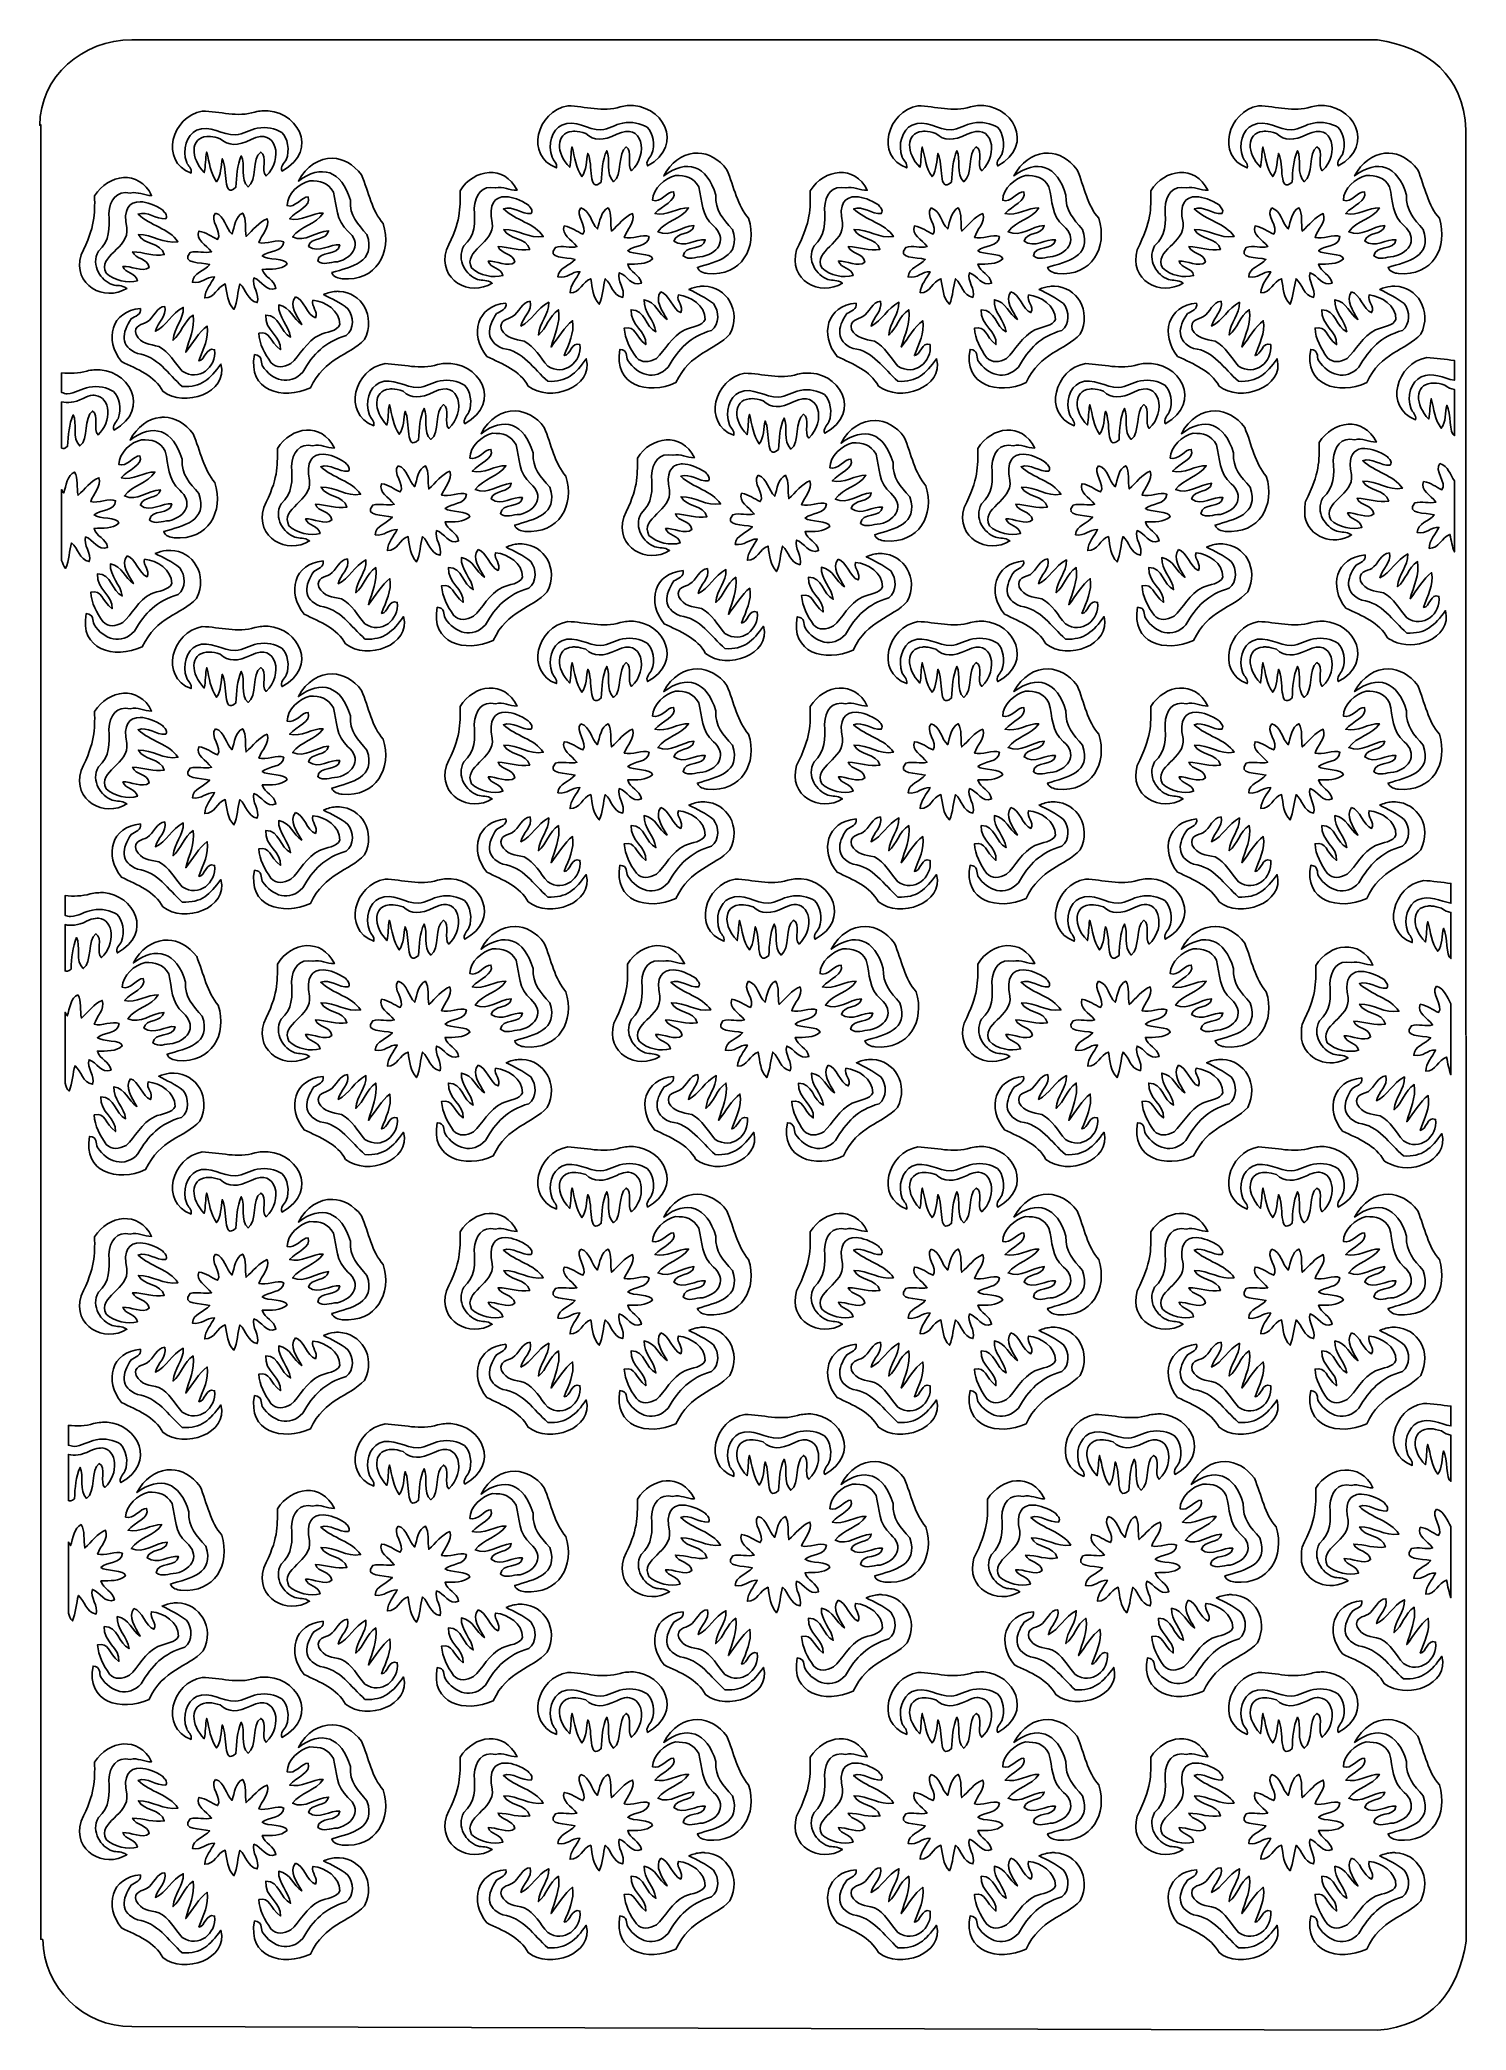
# Model space of a CAD drawing. Header units: centimetres. Extents: x 0.61 to 6.5, y -2.57 to 5.65.
import ezdxf

# ---------------------------------------------------------------- set-up
doc = ezdxf.new("R2010")
doc.units = ezdxf.units.CM
doc.header["$MEASUREMENT"] = 0
doc.layers.add('Layer 1', color=7, linetype='Continuous')

msp = doc.modelspace()

# ---------------------------------------------------------------- linework, layer by layer
at = {"layer": 'Layer 1', "color": 253}
for points, knots in [([(0.98792, 5.64961), (0.78502, 5.64961), (0.60758, 5.498), (0.60758, 5.29573), (0.60758, 5.29573), (0.60758, 5.29573), (0.61171, 5.29904), (0.61171, 5.29904), (0.61171, 5.29904), (0.61171, 5.29904), (0.61171, -2.19776), (0.61171, -2.19776), (0.61171, -2.19776), (0.61171, -2.19776), (0.61998, -2.19859), (0.61998, -2.19859), (0.61998, -2.19859), (0.62344, -2.39788), (0.78718, -2.55826), (0.98791, -2.55826), (0.98791, -2.55826), (0.98791, -2.55826), (6.13488, -2.57314), (6.13488, -2.57314), (6.13488, -2.57314), (6.3582, -2.55464), (6.46713, -2.41493), (6.50116, -2.20603), (6.50116, -2.20603), (6.50116, -2.20603), (6.50034, 5.27754), (6.50034, 5.27754), (6.50034, 5.27754), (6.48745, 5.50493), (6.34686, 5.61536), (6.13406, 5.64961), (6.13406, 5.64961), (6.13406, 5.64961), (0.98791, 5.64961), (0.98791, 5.64961), (0.98791, 5.64961), (0.98791, 5.64961), (0.98792, 5.64961), (0.98792, 5.64961)], [0, 0, 0, 0, 0.0833333, 0.0833333, 0.0833333, 0.0833333, 0.1666667, 0.1666667, 0.1666667, 0.1666667, 0.25, 0.25, 0.25, 0.25, 0.3333333, 0.3333333, 0.3333333, 0.3333333, 0.4166667, 0.4166667, 0.4166667, 0.4166667, 0.5, 0.5, 0.5, 0.5, 0.5833333, 0.5833333, 0.5833333, 0.5833333, 0.6666667, 0.6666667, 0.6666667, 0.6666667, 0.75, 0.75, 0.75, 0.75, 0.8333333, 0.8333333, 0.8333333, 0.8333333, 1, 1, 1, 1]), ([(1.52536, 5.35609), (1.6677, 5.36756), (1.76767, 5.1948), (1.60887, 5.10722), (1.60887, 5.10722), (1.5996, 5.12533), (1.61828, 5.14032), (1.62541, 5.15435), (1.62541, 5.15435), (1.64205, 5.19362), (1.63089, 5.24429), (1.60722, 5.2668), (1.60722, 5.2668), (1.58032, 5.28266), (1.54427, 5.29141), (1.50635, 5.28416), (1.50635, 5.28416), (1.47472, 5.27811), (1.44732, 5.2585), (1.41622, 5.25687), (1.41622, 5.25687), (1.3627, 5.25407), (1.31014, 5.30151), (1.25499, 5.27589), (1.25499, 5.27589), (1.21447, 5.25701), (1.19423, 5.19595), (1.21447, 5.14277), (1.21447, 5.14277), (1.21993, 5.12847), (1.23675, 5.11911), (1.23266, 5.09895), (1.23266, 5.09895), (1.10012, 5.14844), (1.15321, 5.33371), (1.27896, 5.35527), (1.27896, 5.35527), (1.3522, 5.35372), (1.42459, 5.32831), (1.49642, 5.35114), (1.49642, 5.35114), (1.50622, 5.35362), (1.51587, 5.35534), (1.52536, 5.3561), (1.52536, 5.3561), (1.52536, 5.3561), (1.52536, 5.35609), (1.52536, 5.35609)], [0, 0, 0, 0, 0.0769231, 0.0769231, 0.0769231, 0.0769231, 0.1538462, 0.1538462, 0.1538462, 0.1538462, 0.2307692, 0.2307692, 0.2307692, 0.2307692, 0.3076923, 0.3076923, 0.3076923, 0.3076923, 0.3846154, 0.3846154, 0.3846154, 0.3846154, 0.4615385, 0.4615385, 0.4615385, 0.4615385, 0.5384615, 0.5384615, 0.5384615, 0.5384615, 0.6153846, 0.6153846, 0.6153846, 0.6153846, 0.6923077, 0.6923077, 0.6923077, 0.6923077, 0.7692308, 0.7692308, 0.7692308, 0.7692308, 0.8461538, 0.8461538, 0.8461538, 0.8461538, 1, 1, 1, 1]), ([(3.03514, 5.37758), (3.17748, 5.38905), (3.27745, 5.21629), (3.11865, 5.12871), (3.11865, 5.12871), (3.10939, 5.14682), (3.12806, 5.16181), (3.13519, 5.17584), (3.13519, 5.17584), (3.15183, 5.21511), (3.14068, 5.26578), (3.117, 5.28829), (3.117, 5.28829), (3.09009, 5.30415), (3.05405, 5.3129), (3.01612, 5.30565), (3.01612, 5.30565), (2.98449, 5.2996), (2.95709, 5.27999), (2.926, 5.27836), (2.926, 5.27836), (2.87247, 5.27556), (2.81992, 5.323), (2.76477, 5.29738), (2.76477, 5.29738), (2.72426, 5.2785), (2.70401, 5.21744), (2.72426, 5.16426), (2.72426, 5.16426), (2.72971, 5.14996), (2.74654, 5.1406), (2.74245, 5.12044), (2.74245, 5.12044), (2.60991, 5.16993), (2.663, 5.3552), (2.78875, 5.37676), (2.78875, 5.37676), (2.86199, 5.37521), (2.93438, 5.3498), (3.0062, 5.37263), (3.0062, 5.37263), (3.016, 5.37511), (3.02565, 5.37683), (3.03514, 5.37759), (3.03514, 5.37759), (3.03514, 5.37759), (3.03514, 5.37758), (3.03514, 5.37758)], [0, 0, 0, 0, 0.0769231, 0.0769231, 0.0769231, 0.0769231, 0.1538462, 0.1538462, 0.1538462, 0.1538462, 0.2307692, 0.2307692, 0.2307692, 0.2307692, 0.3076923, 0.3076923, 0.3076923, 0.3076923, 0.3846154, 0.3846154, 0.3846154, 0.3846154, 0.4615385, 0.4615385, 0.4615385, 0.4615385, 0.5384615, 0.5384615, 0.5384615, 0.5384615, 0.6153846, 0.6153846, 0.6153846, 0.6153846, 0.6923077, 0.6923077, 0.6923077, 0.6923077, 0.7692308, 0.7692308, 0.7692308, 0.7692308, 0.8461538, 0.8461538, 0.8461538, 0.8461538, 1, 1, 1, 1]), ([(4.48208, 5.37758), (4.62442, 5.38905), (4.72439, 5.21629), (4.56559, 5.12871), (4.56559, 5.12871), (4.55632, 5.14682), (4.575, 5.16181), (4.58213, 5.17584), (4.58213, 5.17584), (4.59877, 5.21511), (4.58761, 5.26578), (4.56394, 5.28829), (4.56394, 5.28829), (4.53704, 5.30415), (4.50099, 5.3129), (4.46307, 5.30565), (4.46307, 5.30565), (4.43144, 5.2996), (4.40404, 5.27999), (4.37294, 5.27836), (4.37294, 5.27836), (4.31942, 5.27556), (4.26686, 5.323), (4.21171, 5.29738), (4.21171, 5.29738), (4.17119, 5.2785), (4.15095, 5.21744), (4.17119, 5.16426), (4.17119, 5.16426), (4.17665, 5.14996), (4.19347, 5.1406), (4.18938, 5.12044), (4.18938, 5.12044), (4.05684, 5.16993), (4.10993, 5.3552), (4.23568, 5.37676), (4.23568, 5.37676), (4.30892, 5.37521), (4.38131, 5.3498), (4.45314, 5.37263), (4.45314, 5.37263), (4.46294, 5.37511), (4.47259, 5.37683), (4.48208, 5.37759), (4.48208, 5.37759), (4.48208, 5.37759), (4.48208, 5.37758), (4.48208, 5.37758)], [0, 0, 0, 0, 0.0769231, 0.0769231, 0.0769231, 0.0769231, 0.1538462, 0.1538462, 0.1538462, 0.1538462, 0.2307692, 0.2307692, 0.2307692, 0.2307692, 0.3076923, 0.3076923, 0.3076923, 0.3076923, 0.3846154, 0.3846154, 0.3846154, 0.3846154, 0.4615385, 0.4615385, 0.4615385, 0.4615385, 0.5384615, 0.5384615, 0.5384615, 0.5384615, 0.6153846, 0.6153846, 0.6153846, 0.6153846, 0.6923077, 0.6923077, 0.6923077, 0.6923077, 0.7692308, 0.7692308, 0.7692308, 0.7692308, 0.8461538, 0.8461538, 0.8461538, 0.8461538, 1, 1, 1, 1]), ([(5.88933, 5.37758), (6.03167, 5.38905), (6.13164, 5.21629), (5.97284, 5.12871), (5.97284, 5.12871), (5.96358, 5.14682), (5.98225, 5.16181), (5.98938, 5.17584), (5.98938, 5.17584), (6.00602, 5.21511), (5.99487, 5.26578), (5.97119, 5.28829), (5.97119, 5.28829), (5.94428, 5.30415), (5.90824, 5.3129), (5.87031, 5.30565), (5.87031, 5.30565), (5.83868, 5.2996), (5.81128, 5.27999), (5.78019, 5.27836), (5.78019, 5.27836), (5.72666, 5.27556), (5.67411, 5.323), (5.61896, 5.29738), (5.61896, 5.29738), (5.57845, 5.2785), (5.5582, 5.21744), (5.57845, 5.16426), (5.57845, 5.16426), (5.58391, 5.14996), (5.60073, 5.1406), (5.59664, 5.12044), (5.59664, 5.12044), (5.4641, 5.16993), (5.51719, 5.3552), (5.64294, 5.37676), (5.64294, 5.37676), (5.71618, 5.37521), (5.78857, 5.3498), (5.86039, 5.37263), (5.86039, 5.37263), (5.87019, 5.37511), (5.87984, 5.37683), (5.88933, 5.37759), (5.88933, 5.37759), (5.88933, 5.37759), (5.88933, 5.37758), (5.88933, 5.37758)], [0, 0, 0, 0, 0.0769231, 0.0769231, 0.0769231, 0.0769231, 0.1538462, 0.1538462, 0.1538462, 0.1538462, 0.2307692, 0.2307692, 0.2307692, 0.2307692, 0.3076923, 0.3076923, 0.3076923, 0.3076923, 0.3846154, 0.3846154, 0.3846154, 0.3846154, 0.4615385, 0.4615385, 0.4615385, 0.4615385, 0.5384615, 0.5384615, 0.5384615, 0.5384615, 0.6153846, 0.6153846, 0.6153846, 0.6153846, 0.6923077, 0.6923077, 0.6923077, 0.6923077, 0.7692308, 0.7692308, 0.7692308, 0.7692308, 0.8461538, 0.8461538, 0.8461538, 0.8461538, 1, 1, 1, 1]), ([(1.29798, 5.25025), (1.30257, 5.25063), (1.30766, 5.2506), (1.31286, 5.25025), (1.31286, 5.25025), (1.32476, 5.24946), (1.33825, 5.24623), (1.35338, 5.24115), (1.35338, 5.24115), (1.38739, 5.2106), (1.42314, 5.20975), (1.48154, 5.23784), (1.48154, 5.23784), (1.58714, 5.29194), (1.61545, 5.15441), (1.54273, 5.08736), (1.54273, 5.08736), (1.52001, 5.10799), (1.55062, 5.16973), (1.5204, 5.18575), (1.5204, 5.18575), (1.48333, 5.16139), (1.50724, 5.06786), (1.46831, 5.04188), (1.46831, 5.04188), (1.43417, 5.07209), (1.45776, 5.13687), (1.4402, 5.17004), (1.4402, 5.17004), (1.42241, 5.1309), (1.42063, 5.08592), (1.41787, 5.04023), (1.41787, 5.04023), (1.36072, 4.98967), (1.38559, 5.11565), (1.36165, 5.15847), (1.36165, 5.15847), (1.35545, 5.12969), (1.35762, 5.08885), (1.33767, 5.06339), (1.33767, 5.06339), (1.31108, 5.09927), (1.30943, 5.14149), (1.29715, 5.18576), (1.29715, 5.18576), (1.2911, 5.15905), (1.29327, 5.13033), (1.28723, 5.10142), (1.28723, 5.10142), (1.22853, 5.16082), (1.22904, 5.2446), (1.29798, 5.25025)], [0, 0, 0, 0, 0.0714286, 0.0714286, 0.0714286, 0.0714286, 0.1428571, 0.1428571, 0.1428571, 0.1428571, 0.2142857, 0.2142857, 0.2142857, 0.2142857, 0.2857143, 0.2857143, 0.2857143, 0.2857143, 0.3571429, 0.3571429, 0.3571429, 0.3571429, 0.4285714, 0.4285714, 0.4285714, 0.4285714, 0.5, 0.5, 0.5, 0.5, 0.5714286, 0.5714286, 0.5714286, 0.5714286, 0.6428571, 0.6428571, 0.6428571, 0.6428571, 0.7142857, 0.7142857, 0.7142857, 0.7142857, 0.7857143, 0.7857143, 0.7857143, 0.7857143, 0.8571429, 0.8571429, 0.8571429, 0.8571429, 1, 1, 1, 1]), ([(2.81851, 5.27175), (2.83141, 5.27144), (2.84614, 5.26837), (2.86316, 5.26265), (2.86316, 5.26265), (2.89716, 5.2321), (2.93374, 5.23125), (2.99214, 5.25934), (2.99214, 5.25934), (3.09774, 5.31344), (3.12522, 5.17591), (3.0525, 5.10886), (3.0525, 5.10886), (3.02978, 5.12949), (3.0604, 5.19123), (3.03018, 5.20725), (3.03018, 5.20725), (2.99311, 5.18289), (3.01702, 5.08936), (2.97809, 5.06338), (2.97809, 5.06338), (2.94395, 5.09359), (2.96754, 5.15837), (2.94998, 5.19154), (2.94998, 5.19154), (2.93219, 5.1524), (2.93041, 5.10742), (2.92766, 5.06173), (2.92766, 5.06173), (2.87051, 5.01117), (2.89538, 5.13715), (2.87144, 5.17997), (2.87144, 5.17997), (2.86524, 5.15119), (2.86741, 5.11035), (2.84746, 5.08489), (2.84746, 5.08489), (2.82087, 5.12077), (2.81922, 5.16299), (2.80695, 5.20726), (2.80695, 5.20726), (2.8009, 5.18055), (2.80307, 5.15183), (2.79703, 5.12292), (2.79703, 5.12292), (2.73889, 5.18175), (2.73913, 5.26392), (2.80613, 5.27092), (2.80613, 5.27092), (2.80999, 5.27132), (2.81423, 5.27185), (2.81853, 5.27175), (2.81853, 5.27175), (2.81853, 5.27175), (2.81851, 5.27175), (2.81851, 5.27175)], [0, 0, 0, 0, 0.0666667, 0.0666667, 0.0666667, 0.0666667, 0.1333333, 0.1333333, 0.1333333, 0.1333333, 0.2, 0.2, 0.2, 0.2, 0.2666667, 0.2666667, 0.2666667, 0.2666667, 0.3333333, 0.3333333, 0.3333333, 0.3333333, 0.4, 0.4, 0.4, 0.4, 0.4666667, 0.4666667, 0.4666667, 0.4666667, 0.5333333, 0.5333333, 0.5333333, 0.5333333, 0.6, 0.6, 0.6, 0.6, 0.6666667, 0.6666667, 0.6666667, 0.6666667, 0.7333333, 0.7333333, 0.7333333, 0.7333333, 0.8, 0.8, 0.8, 0.8, 0.8666667, 0.8666667, 0.8666667, 0.8666667, 1, 1, 1, 1]), ([(4.26545, 5.27175), (4.27835, 5.27144), (4.29309, 5.26837), (4.3101, 5.26265), (4.3101, 5.26265), (4.34411, 5.2321), (4.38069, 5.23125), (4.43908, 5.25934), (4.43908, 5.25934), (4.54468, 5.31344), (4.57216, 5.17591), (4.49944, 5.10886), (4.49944, 5.10886), (4.47672, 5.12949), (4.50733, 5.19123), (4.47711, 5.20725), (4.47711, 5.20725), (4.44004, 5.18289), (4.46395, 5.08936), (4.42502, 5.06338), (4.42502, 5.06338), (4.39088, 5.09359), (4.41447, 5.15837), (4.39691, 5.19154), (4.39691, 5.19154), (4.37912, 5.1524), (4.37734, 5.10742), (4.37458, 5.06173), (4.37458, 5.06173), (4.31743, 5.01117), (4.3423, 5.13715), (4.31836, 5.17997), (4.31836, 5.17997), (4.31216, 5.15119), (4.31433, 5.11035), (4.29438, 5.08489), (4.29438, 5.08489), (4.26779, 5.12077), (4.26614, 5.16299), (4.25386, 5.20726), (4.25386, 5.20726), (4.24781, 5.18055), (4.24998, 5.15183), (4.24394, 5.12292), (4.24394, 5.12292), (4.1858, 5.18175), (4.18604, 5.26392), (4.25303, 5.27092), (4.25303, 5.27092), (4.2569, 5.27132), (4.26113, 5.27185), (4.26543, 5.27175), (4.26543, 5.27175), (4.26543, 5.27175), (4.26545, 5.27175), (4.26545, 5.27175)], [0, 0, 0, 0, 0.0666667, 0.0666667, 0.0666667, 0.0666667, 0.1333333, 0.1333333, 0.1333333, 0.1333333, 0.2, 0.2, 0.2, 0.2, 0.2666667, 0.2666667, 0.2666667, 0.2666667, 0.3333333, 0.3333333, 0.3333333, 0.3333333, 0.4, 0.4, 0.4, 0.4, 0.4666667, 0.4666667, 0.4666667, 0.4666667, 0.5333333, 0.5333333, 0.5333333, 0.5333333, 0.6, 0.6, 0.6, 0.6, 0.6666667, 0.6666667, 0.6666667, 0.6666667, 0.7333333, 0.7333333, 0.7333333, 0.7333333, 0.8, 0.8, 0.8, 0.8, 0.8666667, 0.8666667, 0.8666667, 0.8666667, 1, 1, 1, 1]), ([(5.6727, 5.27175), (5.6856, 5.27144), (5.70033, 5.26837), (5.71735, 5.26265), (5.71735, 5.26265), (5.75136, 5.2321), (5.78711, 5.23125), (5.84551, 5.25934), (5.84551, 5.25934), (5.95111, 5.31344), (5.97942, 5.17591), (5.90669, 5.10886), (5.90669, 5.10886), (5.88397, 5.12949), (5.91459, 5.19123), (5.88437, 5.20725), (5.88437, 5.20725), (5.8473, 5.18289), (5.87121, 5.08936), (5.83228, 5.06338), (5.83228, 5.06338), (5.79814, 5.09359), (5.82173, 5.15837), (5.80417, 5.19154), (5.80417, 5.19154), (5.78638, 5.1524), (5.7846, 5.10742), (5.78185, 5.06173), (5.78185, 5.06173), (5.7247, 5.01117), (5.74957, 5.13715), (5.72563, 5.17997), (5.72563, 5.17997), (5.71943, 5.15119), (5.7216, 5.11035), (5.70165, 5.08489), (5.70165, 5.08489), (5.67506, 5.12077), (5.67342, 5.16299), (5.66114, 5.20726), (5.66114, 5.20726), (5.65509, 5.18055), (5.65726, 5.15183), (5.65122, 5.12292), (5.65122, 5.12292), (5.59308, 5.18175), (5.59332, 5.26392), (5.66032, 5.27092), (5.66032, 5.27092), (5.66418, 5.27132), (5.66842, 5.27185), (5.67272, 5.27175), (5.67272, 5.27175), (5.67272, 5.27175), (5.6727, 5.27175), (5.6727, 5.27175)], [0, 0, 0, 0, 0.0666667, 0.0666667, 0.0666667, 0.0666667, 0.1333333, 0.1333333, 0.1333333, 0.1333333, 0.2, 0.2, 0.2, 0.2, 0.2666667, 0.2666667, 0.2666667, 0.2666667, 0.3333333, 0.3333333, 0.3333333, 0.3333333, 0.4, 0.4, 0.4, 0.4, 0.4666667, 0.4666667, 0.4666667, 0.4666667, 0.5333333, 0.5333333, 0.5333333, 0.5333333, 0.6, 0.6, 0.6, 0.6, 0.6666667, 0.6666667, 0.6666667, 0.6666667, 0.7333333, 0.7333333, 0.7333333, 0.7333333, 0.8, 0.8, 0.8, 0.8, 0.8666667, 0.8666667, 0.8666667, 0.8666667, 1, 1, 1, 1]), ([(3.32701, 5.18163), (3.36952, 5.18043), (3.41257, 5.15824), (3.4469, 5.113), (3.4469, 5.113), (3.47608, 5.04199), (3.48989, 4.96338), (3.5362, 4.91208), (3.5362, 4.91208), (3.57379, 4.79124), (3.50795, 4.67243), (3.3667, 4.68388), (3.3667, 4.68388), (3.35224, 4.68622), (3.32977, 4.6906), (3.32453, 4.70951), (3.32453, 4.70951), (3.40415, 4.7341), (3.50825, 4.75071), (3.46922, 4.86661), (3.46922, 4.86661), (3.43085, 4.91035), (3.39713, 4.94372), (3.4006, 5.008), (3.4006, 5.008), (3.3643, 5.13167), (3.28041, 5.15898), (3.18563, 5.08738), (3.18563, 5.08738), (3.21495, 5.14305), (3.26065, 5.1754), (3.30883, 5.18081), (3.30883, 5.18081), (3.31485, 5.18149), (3.32095, 5.18181), (3.32702, 5.18164), (3.32702, 5.18164), (3.32702, 5.18164), (3.32701, 5.18163), (3.32701, 5.18163)], [0, 0, 0, 0, 0.0909091, 0.0909091, 0.0909091, 0.0909091, 0.1818182, 0.1818182, 0.1818182, 0.1818182, 0.2727273, 0.2727273, 0.2727273, 0.2727273, 0.3636364, 0.3636364, 0.3636364, 0.3636364, 0.4545455, 0.4545455, 0.4545455, 0.4545455, 0.5454545, 0.5454545, 0.5454545, 0.5454545, 0.6363636, 0.6363636, 0.6363636, 0.6363636, 0.7272727, 0.7272727, 0.7272727, 0.7272727, 0.8181818, 0.8181818, 0.8181818, 0.8181818, 1, 1, 1, 1]), ([(4.77395, 5.18163), (4.81646, 5.18043), (4.85951, 5.15824), (4.89384, 5.113), (4.89384, 5.113), (4.92302, 5.04199), (4.93683, 4.96338), (4.98314, 4.91208), (4.98314, 4.91208), (5.02073, 4.79124), (4.95489, 4.67243), (4.81364, 4.68388), (4.81364, 4.68388), (4.79918, 4.68622), (4.7767, 4.6906), (4.77147, 4.70951), (4.77147, 4.70951), (4.85109, 4.7341), (4.95519, 4.75071), (4.91617, 4.86661), (4.91617, 4.86661), (4.87779, 4.91035), (4.84407, 4.94372), (4.84754, 5.008), (4.84754, 5.008), (4.81124, 5.13167), (4.72735, 5.15898), (4.63257, 5.08738), (4.63257, 5.08738), (4.66188, 5.14305), (4.70759, 5.1754), (4.75577, 5.18081), (4.75577, 5.18081), (4.76179, 5.18149), (4.76789, 5.18181), (4.77396, 5.18164), (4.77396, 5.18164), (4.77396, 5.18164), (4.77395, 5.18163), (4.77395, 5.18163)], [0, 0, 0, 0, 0.0909091, 0.0909091, 0.0909091, 0.0909091, 0.1818182, 0.1818182, 0.1818182, 0.1818182, 0.2727273, 0.2727273, 0.2727273, 0.2727273, 0.3636364, 0.3636364, 0.3636364, 0.3636364, 0.4545455, 0.4545455, 0.4545455, 0.4545455, 0.5454545, 0.5454545, 0.5454545, 0.5454545, 0.6363636, 0.6363636, 0.6363636, 0.6363636, 0.7272727, 0.7272727, 0.7272727, 0.7272727, 0.8181818, 0.8181818, 0.8181818, 0.8181818, 1, 1, 1, 1]), ([(6.1812, 5.18163), (6.22371, 5.18043), (6.26676, 5.15824), (6.30109, 5.113), (6.30109, 5.113), (6.33027, 5.04199), (6.34408, 4.96338), (6.39039, 4.91208), (6.39039, 4.91208), (6.42798, 4.79124), (6.36214, 4.67243), (6.22089, 4.68388), (6.22089, 4.68388), (6.20643, 4.68622), (6.18396, 4.6906), (6.17872, 4.70951), (6.17872, 4.70951), (6.25834, 4.7341), (6.36244, 4.75071), (6.32341, 4.86661), (6.32341, 4.86661), (6.28504, 4.91035), (6.25131, 4.94372), (6.25479, 5.008), (6.25479, 5.008), (6.21849, 5.13167), (6.1346, 5.15898), (6.03982, 5.08738), (6.03982, 5.08738), (6.06913, 5.14305), (6.11484, 5.1754), (6.16302, 5.18081), (6.16302, 5.18081), (6.16904, 5.18149), (6.17514, 5.18181), (6.18121, 5.18164), (6.18121, 5.18164), (6.18121, 5.18164), (6.1812, 5.18163), (6.1812, 5.18163)], [0, 0, 0, 0, 0.0909091, 0.0909091, 0.0909091, 0.0909091, 0.1818182, 0.1818182, 0.1818182, 0.1818182, 0.2727273, 0.2727273, 0.2727273, 0.2727273, 0.3636364, 0.3636364, 0.3636364, 0.3636364, 0.4545455, 0.4545455, 0.4545455, 0.4545455, 0.5454545, 0.5454545, 0.5454545, 0.5454545, 0.6363636, 0.6363636, 0.6363636, 0.6363636, 0.7272727, 0.7272727, 0.7272727, 0.7272727, 0.8181818, 0.8181818, 0.8181818, 0.8181818, 1, 1, 1, 1]), ([(1.81723, 5.16013), (1.85974, 5.15895), (1.90279, 5.13674), (1.93712, 5.0915), (1.93712, 5.0915), (1.9663, 5.02049), (1.98011, 4.94188), (2.02642, 4.89058), (2.02642, 4.89058), (2.06401, 4.76974), (1.99817, 4.65093), (1.85692, 4.66238), (1.85692, 4.66238), (1.84246, 4.66472), (1.81998, 4.6691), (1.81475, 4.68801), (1.81475, 4.68801), (1.89437, 4.7126), (1.99847, 4.72921), (1.95945, 4.84511), (1.95945, 4.84511), (1.92107, 4.88885), (1.88735, 4.92222), (1.89082, 4.9865), (1.89082, 4.9865), (1.85452, 5.11017), (1.77063, 5.13748), (1.67585, 5.06588), (1.67585, 5.06588), (1.70883, 5.12851), (1.76258, 5.16166), (1.81724, 5.16014), (1.81724, 5.16014), (1.81724, 5.16014), (1.81723, 5.16013), (1.81723, 5.16013)], [0, 0, 0, 0, 0.1, 0.1, 0.1, 0.1, 0.2, 0.2, 0.2, 0.2, 0.3, 0.3, 0.3, 0.3, 0.4, 0.4, 0.4, 0.4, 0.5, 0.5, 0.5, 0.5, 0.6, 0.6, 0.6, 0.6, 0.7, 0.7, 0.7, 0.7, 0.8, 0.8, 0.8, 0.8, 1, 1, 1, 1]), ([(2.4638, 5.10143), (2.509, 5.10403), (2.5533, 5.08213), (2.57956, 5.02784), (2.57956, 5.02784), (2.54835, 5.02711), (2.522, 5.04597), (2.49109, 5.03776), (2.49109, 5.03776), (2.43456, 5.05013), (2.40595, 5.00955), (2.40262, 4.95342), (2.40262, 4.95342), (2.40645, 4.89249), (2.40705, 4.8411), (2.35963, 4.79798), (2.35963, 4.79798), (2.32649, 4.7387), (2.3705, 4.67593), (2.41668, 4.6599), (2.41668, 4.6599), (2.4368, 4.6529), (2.45466, 4.66018), (2.47704, 4.64419), (2.47704, 4.64419), (2.38444, 4.58692), (2.25093, 4.65689), (2.2877, 4.78227), (2.2877, 4.78227), (2.34767, 4.90305), (2.34437, 4.94846), (2.34392, 5.02618), (2.34392, 5.02618), (2.37252, 5.07174), (2.41861, 5.09883), (2.46381, 5.10142), (2.46381, 5.10142), (2.46381, 5.10142), (2.4638, 5.10143), (2.4638, 5.10143)], [0, 0, 0, 0, 0.0909091, 0.0909091, 0.0909091, 0.0909091, 0.1818182, 0.1818182, 0.1818182, 0.1818182, 0.2727273, 0.2727273, 0.2727273, 0.2727273, 0.3636364, 0.3636364, 0.3636364, 0.3636364, 0.4545455, 0.4545455, 0.4545455, 0.4545455, 0.5454545, 0.5454545, 0.5454545, 0.5454545, 0.6363636, 0.6363636, 0.6363636, 0.6363636, 0.7272727, 0.7272727, 0.7272727, 0.7272727, 0.8181818, 0.8181818, 0.8181818, 0.8181818, 1, 1, 1, 1]), ([(3.91074, 5.10143), (3.95593, 5.10403), (4.00023, 5.08213), (4.0265, 5.02784), (4.0265, 5.02784), (3.99528, 5.02711), (3.96893, 5.04597), (3.93803, 5.03776), (3.93803, 5.03776), (3.88149, 5.05013), (3.85289, 5.00955), (3.84956, 4.95342), (3.84956, 4.95342), (3.85339, 4.89249), (3.85399, 4.8411), (3.80657, 4.79798), (3.80657, 4.79798), (3.77343, 4.7387), (3.81745, 4.67593), (3.86362, 4.6599), (3.86362, 4.6599), (3.88374, 4.6529), (3.9016, 4.66018), (3.92398, 4.64419), (3.92398, 4.64419), (3.83137, 4.58692), (3.69787, 4.65689), (3.73464, 4.78227), (3.73464, 4.78227), (3.79461, 4.90305), (3.79131, 4.94846), (3.79086, 5.02618), (3.79086, 5.02618), (3.81946, 5.07174), (3.86555, 5.09883), (3.91075, 5.10142), (3.91075, 5.10142), (3.91075, 5.10142), (3.91074, 5.10143), (3.91074, 5.10143)], [0, 0, 0, 0, 0.0909091, 0.0909091, 0.0909091, 0.0909091, 0.1818182, 0.1818182, 0.1818182, 0.1818182, 0.2727273, 0.2727273, 0.2727273, 0.2727273, 0.3636364, 0.3636364, 0.3636364, 0.3636364, 0.4545455, 0.4545455, 0.4545455, 0.4545455, 0.5454545, 0.5454545, 0.5454545, 0.5454545, 0.6363636, 0.6363636, 0.6363636, 0.6363636, 0.7272727, 0.7272727, 0.7272727, 0.7272727, 0.8181818, 0.8181818, 0.8181818, 0.8181818, 1, 1, 1, 1]), ([(5.31717, 5.10143), (5.36237, 5.10403), (5.40749, 5.08213), (5.43375, 5.02784), (5.43375, 5.02784), (5.40254, 5.02711), (5.37619, 5.04597), (5.34528, 5.03776), (5.34528, 5.03776), (5.28874, 5.05013), (5.26014, 5.00955), (5.25681, 4.95342), (5.25681, 4.95342), (5.26064, 4.89249), (5.26124, 4.8411), (5.21382, 4.79798), (5.21382, 4.79798), (5.18068, 4.7387), (5.22469, 4.67593), (5.27087, 4.6599), (5.27087, 4.6599), (5.29099, 4.6529), (5.30885, 4.66018), (5.33123, 4.64419), (5.33123, 4.64419), (5.23863, 4.58692), (5.10512, 4.65689), (5.14189, 4.78227), (5.14189, 4.78227), (5.20186, 4.90305), (5.19856, 4.94846), (5.19811, 5.02618), (5.19811, 5.02618), (5.22671, 5.07174), (5.27198, 5.09883), (5.31717, 5.10142), (5.31717, 5.10142), (5.31717, 5.10142), (5.31717, 5.10143), (5.31717, 5.10143)], [0, 0, 0, 0, 0.0909091, 0.0909091, 0.0909091, 0.0909091, 0.1818182, 0.1818182, 0.1818182, 0.1818182, 0.2727273, 0.2727273, 0.2727273, 0.2727273, 0.3636364, 0.3636364, 0.3636364, 0.3636364, 0.4545455, 0.4545455, 0.4545455, 0.4545455, 0.5454545, 0.5454545, 0.5454545, 0.5454545, 0.6363636, 0.6363636, 0.6363636, 0.6363636, 0.7272727, 0.7272727, 0.7272727, 0.7272727, 0.8181818, 0.8181818, 0.8181818, 0.8181818, 1, 1, 1, 1]), ([(0.9532, 5.08076), (0.9984, 5.08336), (1.04352, 5.06063), (1.06978, 5.00635), (1.06978, 5.00635), (1.03856, 5.00562), (1.01221, 5.02448), (0.98131, 5.01627), (0.98131, 5.01627), (0.92477, 5.02864), (0.89617, 4.98806), (0.89284, 4.93193), (0.89284, 4.93193), (0.89667, 4.871), (0.89727, 4.81961), (0.84985, 4.77649), (0.84985, 4.77649), (0.81671, 4.71721), (0.86073, 4.65444), (0.9069, 4.63841), (0.9069, 4.63841), (0.92702, 4.63141), (0.94488, 4.63869), (0.96726, 4.6227), (0.96726, 4.6227), (0.87465, 4.56543), (0.74115, 4.6354), (0.77792, 4.76078), (0.77792, 4.76078), (0.83789, 4.88156), (0.83459, 4.92697), (0.83414, 5.00469), (0.83414, 5.00469), (0.86274, 5.05025), (0.90801, 5.07816), (0.9532, 5.08076)], [0, 0, 0, 0, 0.1, 0.1, 0.1, 0.1, 0.2, 0.2, 0.2, 0.2, 0.3, 0.3, 0.3, 0.3, 0.4, 0.4, 0.4, 0.4, 0.5, 0.5, 0.5, 0.5, 0.6, 0.6, 0.6, 0.6, 0.7, 0.7, 0.7, 0.7, 0.8, 0.8, 0.8, 0.8, 1, 1, 1, 1]), ([(1.7238, 5.06753), (1.7649, 5.06801), (1.79863, 5.06107), (1.82054, 5.0204), (1.82054, 5.0204), (1.83542, 4.96218), (1.83057, 4.90263), (1.8809, 4.85917), (1.8809, 4.85917), (1.93662, 4.81045), (1.90901, 4.75073), (1.83708, 4.73267), (1.83708, 4.73267), (1.80384, 4.73165), (1.78148, 4.7163), (1.75605, 4.73515), (1.75605, 4.73515), (1.76075, 4.78239), (1.84212, 4.75505), (1.847, 4.80212), (1.847, 4.80212), (1.81039, 4.80837), (1.75885, 4.76466), (1.71802, 4.79633), (1.71802, 4.79633), (1.72645, 4.83663), (1.79379, 4.81903), (1.8007, 4.86082), (1.8007, 4.86082), (1.74881, 4.85811), (1.70318, 4.81094), (1.65187, 4.83519), (1.65187, 4.83519), (1.68508, 4.8814), (1.74938, 4.88679), (1.77837, 4.93358), (1.77837, 4.93358), (1.73622, 4.93641), (1.68701, 4.89753), (1.63946, 4.91043), (1.63946, 4.91043), (1.66754, 4.94402), (1.73073, 4.96142), (1.71635, 5.00055), (1.71635, 5.00055), (1.69184, 5.00326), (1.66175, 4.95228), (1.62953, 4.965), (1.62953, 4.965), (1.63019, 5.01378), (1.67988, 5.05683), (1.72379, 5.06753), (1.72379, 5.06753), (1.72379, 5.06753), (1.7238, 5.06753), (1.7238, 5.06753)], [0, 0, 0, 0, 0.0666667, 0.0666667, 0.0666667, 0.0666667, 0.1333333, 0.1333333, 0.1333333, 0.1333333, 0.2, 0.2, 0.2, 0.2, 0.2666667, 0.2666667, 0.2666667, 0.2666667, 0.3333333, 0.3333333, 0.3333333, 0.3333333, 0.4, 0.4, 0.4, 0.4, 0.4666667, 0.4666667, 0.4666667, 0.4666667, 0.5333333, 0.5333333, 0.5333333, 0.5333333, 0.6, 0.6, 0.6, 0.6, 0.6666667, 0.6666667, 0.6666667, 0.6666667, 0.7333333, 0.7333333, 0.7333333, 0.7333333, 0.8, 0.8, 0.8, 0.8, 0.8666667, 0.8666667, 0.8666667, 0.8666667, 1, 1, 1, 1]), ([(3.23358, 5.08902), (3.27468, 5.0895), (3.30841, 5.08256), (3.33032, 5.04189), (3.33032, 5.04189), (3.3452, 4.98367), (3.34036, 4.92412), (3.39068, 4.88066), (3.39068, 4.88066), (3.4464, 4.83194), (3.41879, 4.77222), (3.34686, 4.75416), (3.34686, 4.75416), (3.31362, 4.75314), (3.29127, 4.73779), (3.26583, 4.75664), (3.26583, 4.75664), (3.27053, 4.80388), (3.3519, 4.77654), (3.35678, 4.82361), (3.35678, 4.82361), (3.32017, 4.82986), (3.26863, 4.78615), (3.2278, 4.81782), (3.2278, 4.81782), (3.23624, 4.85812), (3.30357, 4.84052), (3.31048, 4.88231), (3.31048, 4.88231), (3.25859, 4.8796), (3.21296, 4.83243), (3.16165, 4.85668), (3.16165, 4.85668), (3.19487, 4.90289), (3.25916, 4.90828), (3.28816, 4.95507), (3.28816, 4.95507), (3.24601, 4.9579), (3.1968, 4.91902), (3.14925, 4.93192), (3.14925, 4.93192), (3.17733, 4.96551), (3.24052, 4.98291), (3.22615, 5.02204), (3.22615, 5.02204), (3.20164, 5.02475), (3.17155, 4.97377), (3.13933, 4.98649), (3.13933, 4.98649), (3.13999, 5.03527), (3.18967, 5.07832), (3.23359, 5.08902), (3.23359, 5.08902), (3.23359, 5.08902), (3.23358, 5.08902), (3.23358, 5.08902)], [0, 0, 0, 0, 0.0666667, 0.0666667, 0.0666667, 0.0666667, 0.1333333, 0.1333333, 0.1333333, 0.1333333, 0.2, 0.2, 0.2, 0.2, 0.2666667, 0.2666667, 0.2666667, 0.2666667, 0.3333333, 0.3333333, 0.3333333, 0.3333333, 0.4, 0.4, 0.4, 0.4, 0.4666667, 0.4666667, 0.4666667, 0.4666667, 0.5333333, 0.5333333, 0.5333333, 0.5333333, 0.6, 0.6, 0.6, 0.6, 0.6666667, 0.6666667, 0.6666667, 0.6666667, 0.7333333, 0.7333333, 0.7333333, 0.7333333, 0.8, 0.8, 0.8, 0.8, 0.8666667, 0.8666667, 0.8666667, 0.8666667, 1, 1, 1, 1]), ([(4.68052, 5.08902), (4.72162, 5.0895), (4.75535, 5.08256), (4.77726, 5.04189), (4.77726, 5.04189), (4.79214, 4.98367), (4.78729, 4.92412), (4.83762, 4.88066), (4.83762, 4.88066), (4.89334, 4.83194), (4.86573, 4.77222), (4.7938, 4.75416), (4.7938, 4.75416), (4.76056, 4.75314), (4.7382, 4.73779), (4.71277, 4.75664), (4.71277, 4.75664), (4.71747, 4.80388), (4.79884, 4.77654), (4.80372, 4.82361), (4.80372, 4.82361), (4.76711, 4.82986), (4.71557, 4.78615), (4.67474, 4.81782), (4.67474, 4.81782), (4.68317, 4.85812), (4.75051, 4.84052), (4.75742, 4.88231), (4.75742, 4.88231), (4.70553, 4.8796), (4.6599, 4.83243), (4.60859, 4.85668), (4.60859, 4.85668), (4.6418, 4.90289), (4.7061, 4.90828), (4.73509, 4.95507), (4.73509, 4.95507), (4.69294, 4.9579), (4.64373, 4.91902), (4.59618, 4.93192), (4.59618, 4.93192), (4.62426, 4.96551), (4.68745, 4.98291), (4.67307, 5.02204), (4.67307, 5.02204), (4.64856, 5.02475), (4.61847, 4.97377), (4.58625, 4.98649), (4.58625, 4.98649), (4.58691, 5.03527), (4.63659, 5.07832), (4.68051, 5.08902), (4.68051, 5.08902), (4.68051, 5.08902), (4.68052, 5.08902), (4.68052, 5.08902)], [0, 0, 0, 0, 0.0666667, 0.0666667, 0.0666667, 0.0666667, 0.1333333, 0.1333333, 0.1333333, 0.1333333, 0.2, 0.2, 0.2, 0.2, 0.2666667, 0.2666667, 0.2666667, 0.2666667, 0.3333333, 0.3333333, 0.3333333, 0.3333333, 0.4, 0.4, 0.4, 0.4, 0.4666667, 0.4666667, 0.4666667, 0.4666667, 0.5333333, 0.5333333, 0.5333333, 0.5333333, 0.6, 0.6, 0.6, 0.6, 0.6666667, 0.6666667, 0.6666667, 0.6666667, 0.7333333, 0.7333333, 0.7333333, 0.7333333, 0.8, 0.8, 0.8, 0.8, 0.8666667, 0.8666667, 0.8666667, 0.8666667, 1, 1, 1, 1]), ([(6.08777, 5.08902), (6.12887, 5.0895), (6.1626, 5.08256), (6.18451, 5.04189), (6.18451, 5.04189), (6.19939, 4.98367), (6.19455, 4.92412), (6.24487, 4.88066), (6.24487, 4.88066), (6.30059, 4.83194), (6.27298, 4.77222), (6.20105, 4.75416), (6.20105, 4.75416), (6.16781, 4.75314), (6.14546, 4.73779), (6.12002, 4.75664), (6.12002, 4.75664), (6.12472, 4.80388), (6.20609, 4.77654), (6.21097, 4.82361), (6.21097, 4.82361), (6.17436, 4.82986), (6.12282, 4.78615), (6.08199, 4.81782), (6.08199, 4.81782), (6.09043, 4.85812), (6.15776, 4.84052), (6.16467, 4.88231), (6.16467, 4.88231), (6.11278, 4.8796), (6.06715, 4.83243), (6.01584, 4.85668), (6.01584, 4.85668), (6.04906, 4.90289), (6.11335, 4.90828), (6.14235, 4.95507), (6.14235, 4.95507), (6.1002, 4.9579), (6.05099, 4.91902), (6.00344, 4.93192), (6.00344, 4.93192), (6.03152, 4.96551), (6.09471, 4.98291), (6.08034, 5.02204), (6.08034, 5.02204), (6.05583, 5.02475), (6.02574, 4.97377), (5.99352, 4.98649), (5.99352, 4.98649), (5.99418, 5.03527), (6.04386, 5.07832), (6.08778, 5.08902), (6.08778, 5.08902), (6.08778, 5.08902), (6.08777, 5.08902), (6.08777, 5.08902)], [0, 0, 0, 0, 0.0666667, 0.0666667, 0.0666667, 0.0666667, 0.1333333, 0.1333333, 0.1333333, 0.1333333, 0.2, 0.2, 0.2, 0.2, 0.2666667, 0.2666667, 0.2666667, 0.2666667, 0.3333333, 0.3333333, 0.3333333, 0.3333333, 0.4, 0.4, 0.4, 0.4, 0.4666667, 0.4666667, 0.4666667, 0.4666667, 0.5333333, 0.5333333, 0.5333333, 0.5333333, 0.6, 0.6, 0.6, 0.6, 0.6666667, 0.6666667, 0.6666667, 0.6666667, 0.7333333, 0.7333333, 0.7333333, 0.7333333, 0.8, 0.8, 0.8, 0.8, 0.8666667, 0.8666667, 0.8666667, 0.8666667, 1, 1, 1, 1]), ([(1.02265, 4.98071), (1.04972, 4.98007), (1.08339, 4.96732), (1.11608, 4.94598), (1.11608, 4.94598), (1.12237, 4.93479), (1.13802, 4.92689), (1.12765, 4.91043), (1.12765, 4.91043), (1.08811, 4.90692), (1.05184, 4.94395), (1.01355, 4.92945), (1.01355, 4.92945), (1.0627, 4.88211), (1.14292, 4.87043), (1.17809, 4.81535), (1.17809, 4.81535), (1.11908, 4.80539), (1.07419, 4.84549), (1.0152, 4.84512), (1.0152, 4.84512), (1.03473, 4.80188), (1.10935, 4.81253), (1.12186, 4.76244), (1.12186, 4.76244), (1.0794, 4.75398), (1.03699, 4.77238), (0.99122, 4.77402), (0.99122, 4.77402), (1.0032, 4.74179), (1.05419, 4.74794), (1.05985, 4.70953), (1.05985, 4.70953), (1.03342, 4.68667), (0.98166, 4.7167), (0.95071, 4.71366), (0.95071, 4.71366), (0.96017, 4.68355), (1.00501, 4.68757), (1.01107, 4.65413), (1.01107, 4.65413), (0.97151, 4.64308), (0.91542, 4.65402), (0.88209, 4.68555), (0.88209, 4.68555), (0.84404, 4.7581), (0.97815, 4.78679), (0.96725, 4.87241), (0.96725, 4.87241), (0.94966, 4.94984), (0.97753, 4.98179), (1.02265, 4.98072), (1.02265, 4.98072), (1.02265, 4.98072), (1.02265, 4.98071), (1.02265, 4.98071)], [0, 0, 0, 0, 0.0666667, 0.0666667, 0.0666667, 0.0666667, 0.1333333, 0.1333333, 0.1333333, 0.1333333, 0.2, 0.2, 0.2, 0.2, 0.2666667, 0.2666667, 0.2666667, 0.2666667, 0.3333333, 0.3333333, 0.3333333, 0.3333333, 0.4, 0.4, 0.4, 0.4, 0.4666667, 0.4666667, 0.4666667, 0.4666667, 0.5333333, 0.5333333, 0.5333333, 0.5333333, 0.6, 0.6, 0.6, 0.6, 0.6666667, 0.6666667, 0.6666667, 0.6666667, 0.7333333, 0.7333333, 0.7333333, 0.7333333, 0.8, 0.8, 0.8, 0.8, 0.8666667, 0.8666667, 0.8666667, 0.8666667, 1, 1, 1, 1]), ([(2.53326, 5.00138), (2.56033, 5.00074), (2.59317, 4.98882), (2.62586, 4.96748), (2.62586, 4.96748), (2.63215, 4.95629), (2.6478, 4.94839), (2.63744, 4.93193), (2.63744, 4.93193), (2.5979, 4.92842), (2.56162, 4.96545), (2.52334, 4.95095), (2.52334, 4.95095), (2.57249, 4.90361), (2.65271, 4.89193), (2.68788, 4.83685), (2.68788, 4.83685), (2.62887, 4.82689), (2.58398, 4.86699), (2.525, 4.86662), (2.525, 4.86662), (2.54453, 4.82338), (2.61914, 4.83403), (2.63166, 4.78394), (2.63166, 4.78394), (2.5892, 4.77548), (2.54679, 4.79388), (2.50102, 4.79552), (2.50102, 4.79552), (2.513, 4.76329), (2.56399, 4.76944), (2.56964, 4.73103), (2.56964, 4.73103), (2.54321, 4.70817), (2.49146, 4.7382), (2.4605, 4.73516), (2.4605, 4.73516), (2.46996, 4.70505), (2.51481, 4.70907), (2.52086, 4.67563), (2.52086, 4.67563), (2.4813, 4.66458), (2.42522, 4.67552), (2.39188, 4.70705), (2.39188, 4.70705), (2.35383, 4.7796), (2.48794, 4.80829), (2.47704, 4.89391), (2.47704, 4.89391), (2.45945, 4.97134), (2.48815, 5.00247), (2.53326, 5.0014), (2.53326, 5.0014), (2.53326, 5.0014), (2.53326, 5.00138), (2.53326, 5.00138)], [0, 0, 0, 0, 0.0666667, 0.0666667, 0.0666667, 0.0666667, 0.1333333, 0.1333333, 0.1333333, 0.1333333, 0.2, 0.2, 0.2, 0.2, 0.2666667, 0.2666667, 0.2666667, 0.2666667, 0.3333333, 0.3333333, 0.3333333, 0.3333333, 0.4, 0.4, 0.4, 0.4, 0.4666667, 0.4666667, 0.4666667, 0.4666667, 0.5333333, 0.5333333, 0.5333333, 0.5333333, 0.6, 0.6, 0.6, 0.6, 0.6666667, 0.6666667, 0.6666667, 0.6666667, 0.7333333, 0.7333333, 0.7333333, 0.7333333, 0.8, 0.8, 0.8, 0.8, 0.8666667, 0.8666667, 0.8666667, 0.8666667, 1, 1, 1, 1]), ([(2.84332, 4.95508), (2.88335, 4.94304), (2.88435, 4.89244), (2.91195, 4.86826), (2.91195, 4.86826), (2.9212, 4.89826), (2.92663, 4.94362), (2.95577, 4.95508), (2.95577, 4.95508), (2.97248, 4.93105), (2.96328, 4.88971), (2.96982, 4.85917), (2.96982, 4.85917), (2.99795, 4.88359), (3.02319, 4.91986), (3.05664, 4.93193), (3.05664, 4.93193), (3.06988, 4.89689), (3.03235, 4.86542), (3.02274, 4.83354), (3.02274, 4.83354), (3.05246, 4.82399), (3.09924, 4.84895), (3.12527, 4.83685), (3.12527, 4.83685), (3.12113, 4.79237), (3.06212, 4.80195), (3.0368, 4.77815), (3.0368, 4.77815), (3.0552, 4.76134), (3.13622, 4.7698), (3.13933, 4.74425), (3.13933, 4.74425), (3.11292, 4.72021), (3.07461, 4.72372), (3.0368, 4.72275), (3.0368, 4.72275), (3.04649, 4.68762), (3.08632, 4.68227), (3.09302, 4.6442), (3.09302, 4.6442), (3.05358, 4.62742), (3.03382, 4.67716), (3.00207, 4.68719), (3.00207, 4.68719), (2.99063, 4.65462), (3.02807, 4.61866), (3.01612, 4.58549), (3.01612, 4.58549), (2.97408, 4.59358), (2.97088, 4.63927), (2.94419, 4.66238), (2.94419, 4.66238), (2.93471, 4.63236), (2.93409, 4.58956), (2.91939, 4.55737), (2.91939, 4.55737), (2.89139, 4.58519), (2.89175, 4.62217), (2.88384, 4.66238), (2.88384, 4.66238), (2.84898, 4.65114), (2.84013, 4.60275), (2.79868, 4.6045), (2.79868, 4.6045), (2.79929, 4.63811), (2.82581, 4.66368), (2.8392, 4.69132), (2.8392, 4.69132), (2.80451, 4.69329), (2.78784, 4.66226), (2.74825, 4.66982), (2.74825, 4.66982), (2.74957, 4.70822), (2.79878, 4.71655), (2.81936, 4.74258), (2.81936, 4.74258), (2.78242, 4.75297), (2.69938, 4.74462), (2.73833, 4.79219), (2.73833, 4.79219), (2.76715, 4.80106), (2.79938, 4.78753), (2.8268, 4.7955), (2.8268, 4.7955), (2.80413, 4.82512), (2.76073, 4.84438), (2.77471, 4.88066), (2.77471, 4.88066), (2.80677, 4.87592), (2.82548, 4.85731), (2.85161, 4.84676), (2.85161, 4.84676), (2.87414, 4.87458), (2.81559, 4.92788), (2.84334, 4.95507), (2.84334, 4.95507), (2.84334, 4.95507), (2.84332, 4.95508), (2.84332, 4.95508)], [0, 0, 0, 0, 0.0384615, 0.0384615, 0.0384615, 0.0384615, 0.0769231, 0.0769231, 0.0769231, 0.0769231, 0.1153846, 0.1153846, 0.1153846, 0.1153846, 0.1538462, 0.1538462, 0.1538462, 0.1538462, 0.1923077, 0.1923077, 0.1923077, 0.1923077, 0.2307692, 0.2307692, 0.2307692, 0.2307692, 0.2692308, 0.2692308, 0.2692308, 0.2692308, 0.3076923, 0.3076923, 0.3076923, 0.3076923, 0.3461538, 0.3461538, 0.3461538, 0.3461538, 0.3846154, 0.3846154, 0.3846154, 0.3846154, 0.4230769, 0.4230769, 0.4230769, 0.4230769, 0.4615385, 0.4615385, 0.4615385, 0.4615385, 0.5, 0.5, 0.5, 0.5, 0.5384615, 0.5384615, 0.5384615, 0.5384615, 0.5769231, 0.5769231, 0.5769231, 0.5769231, 0.6153846, 0.6153846, 0.6153846, 0.6153846, 0.6538462, 0.6538462, 0.6538462, 0.6538462, 0.6923077, 0.6923077, 0.6923077, 0.6923077, 0.7307692, 0.7307692, 0.7307692, 0.7307692, 0.7692308, 0.7692308, 0.7692308, 0.7692308, 0.8076923, 0.8076923, 0.8076923, 0.8076923, 0.8461538, 0.8461538, 0.8461538, 0.8461538, 0.8846154, 0.8846154, 0.8846154, 0.8846154, 0.9230769, 0.9230769, 0.9230769, 0.9230769, 1, 1, 1, 1]), ([(3.9802, 5.00138), (4.00727, 5.00074), (4.04011, 4.98882), (4.0728, 4.96748), (4.0728, 4.96748), (4.07909, 4.95629), (4.09474, 4.94839), (4.08437, 4.93193), (4.08437, 4.93193), (4.04483, 4.92842), (4.00856, 4.96545), (3.97027, 4.95095), (3.97027, 4.95095), (4.01942, 4.90361), (4.09964, 4.89193), (4.13481, 4.83685), (4.13481, 4.83685), (4.0758, 4.82689), (4.03091, 4.86699), (3.97192, 4.86662), (3.97192, 4.86662), (3.99145, 4.82338), (4.06607, 4.83403), (4.07858, 4.78394), (4.07858, 4.78394), (4.03612, 4.77548), (3.99371, 4.79388), (3.94794, 4.79552), (3.94794, 4.79552), (3.95992, 4.76329), (4.01091, 4.76944), (4.01657, 4.73103), (4.01657, 4.73103), (3.99014, 4.70817), (3.93838, 4.7382), (3.90743, 4.73516), (3.90743, 4.73516), (3.91689, 4.70505), (3.96173, 4.70907), (3.96779, 4.67563), (3.96779, 4.67563), (3.92823, 4.66458), (3.87214, 4.67552), (3.83881, 4.70705), (3.83881, 4.70705), (3.80076, 4.7796), (3.93487, 4.80829), (3.92397, 4.89391), (3.92397, 4.89391), (3.90638, 4.97134), (3.93508, 5.00247), (3.98019, 5.0014), (3.98019, 5.0014), (3.98019, 5.0014), (3.9802, 5.00138), (3.9802, 5.00138)], [0, 0, 0, 0, 0.0666667, 0.0666667, 0.0666667, 0.0666667, 0.1333333, 0.1333333, 0.1333333, 0.1333333, 0.2, 0.2, 0.2, 0.2, 0.2666667, 0.2666667, 0.2666667, 0.2666667, 0.3333333, 0.3333333, 0.3333333, 0.3333333, 0.4, 0.4, 0.4, 0.4, 0.4666667, 0.4666667, 0.4666667, 0.4666667, 0.5333333, 0.5333333, 0.5333333, 0.5333333, 0.6, 0.6, 0.6, 0.6, 0.6666667, 0.6666667, 0.6666667, 0.6666667, 0.7333333, 0.7333333, 0.7333333, 0.7333333, 0.8, 0.8, 0.8, 0.8, 0.8666667, 0.8666667, 0.8666667, 0.8666667, 1, 1, 1, 1]), ([(4.29026, 4.95508), (4.3303, 4.94304), (4.33129, 4.89244), (4.35888, 4.86826), (4.35888, 4.86826), (4.36813, 4.89826), (4.37357, 4.94362), (4.4027, 4.95508), (4.4027, 4.95508), (4.41941, 4.93105), (4.41021, 4.88971), (4.41676, 4.85917), (4.41676, 4.85917), (4.44489, 4.88359), (4.47012, 4.91986), (4.50358, 4.93193), (4.50358, 4.93193), (4.51681, 4.89689), (4.47929, 4.86542), (4.46968, 4.83354), (4.46968, 4.83354), (4.49939, 4.82399), (4.54618, 4.84895), (4.57221, 4.83685), (4.57221, 4.83685), (4.56807, 4.79237), (4.50905, 4.80195), (4.48374, 4.77815), (4.48374, 4.77815), (4.50214, 4.76134), (4.58316, 4.7698), (4.58627, 4.74425), (4.58627, 4.74425), (4.55986, 4.72021), (4.52155, 4.72372), (4.48374, 4.72275), (4.48374, 4.72275), (4.49343, 4.68762), (4.53326, 4.68227), (4.53996, 4.6442), (4.53996, 4.6442), (4.50051, 4.62742), (4.48076, 4.67716), (4.44901, 4.68719), (4.44901, 4.68719), (4.43757, 4.65462), (4.47501, 4.61866), (4.46307, 4.58549), (4.46307, 4.58549), (4.42102, 4.59358), (4.41783, 4.63927), (4.39114, 4.66238), (4.39114, 4.66238), (4.38165, 4.63236), (4.38104, 4.58956), (4.36634, 4.55737), (4.36634, 4.55737), (4.33835, 4.58519), (4.3387, 4.62217), (4.33079, 4.66238), (4.33079, 4.66238), (4.29593, 4.65114), (4.28707, 4.60275), (4.24563, 4.6045), (4.24563, 4.6045), (4.24624, 4.63811), (4.27276, 4.66368), (4.28614, 4.69132), (4.28614, 4.69132), (4.25145, 4.69329), (4.23478, 4.66226), (4.19519, 4.66982), (4.19519, 4.66982), (4.19651, 4.70822), (4.24571, 4.71655), (4.26629, 4.74258), (4.26629, 4.74258), (4.22935, 4.75297), (4.14632, 4.74462), (4.18526, 4.79219), (4.18526, 4.79219), (4.21408, 4.80106), (4.24631, 4.78753), (4.27373, 4.7955), (4.27373, 4.7955), (4.25106, 4.82512), (4.20766, 4.84438), (4.22164, 4.88066), (4.22164, 4.88066), (4.2537, 4.87592), (4.27241, 4.85731), (4.29853, 4.84676), (4.29853, 4.84676), (4.32106, 4.87458), (4.26251, 4.92788), (4.29026, 4.95507), (4.29026, 4.95507), (4.29026, 4.95507), (4.29026, 4.95508), (4.29026, 4.95508)], [0, 0, 0, 0, 0.0384615, 0.0384615, 0.0384615, 0.0384615, 0.0769231, 0.0769231, 0.0769231, 0.0769231, 0.1153846, 0.1153846, 0.1153846, 0.1153846, 0.1538462, 0.1538462, 0.1538462, 0.1538462, 0.1923077, 0.1923077, 0.1923077, 0.1923077, 0.2307692, 0.2307692, 0.2307692, 0.2307692, 0.2692308, 0.2692308, 0.2692308, 0.2692308, 0.3076923, 0.3076923, 0.3076923, 0.3076923, 0.3461538, 0.3461538, 0.3461538, 0.3461538, 0.3846154, 0.3846154, 0.3846154, 0.3846154, 0.4230769, 0.4230769, 0.4230769, 0.4230769, 0.4615385, 0.4615385, 0.4615385, 0.4615385, 0.5, 0.5, 0.5, 0.5, 0.5384615, 0.5384615, 0.5384615, 0.5384615, 0.5769231, 0.5769231, 0.5769231, 0.5769231, 0.6153846, 0.6153846, 0.6153846, 0.6153846, 0.6538462, 0.6538462, 0.6538462, 0.6538462, 0.6923077, 0.6923077, 0.6923077, 0.6923077, 0.7307692, 0.7307692, 0.7307692, 0.7307692, 0.7692308, 0.7692308, 0.7692308, 0.7692308, 0.8076923, 0.8076923, 0.8076923, 0.8076923, 0.8461538, 0.8461538, 0.8461538, 0.8461538, 0.8846154, 0.8846154, 0.8846154, 0.8846154, 0.9230769, 0.9230769, 0.9230769, 0.9230769, 1, 1, 1, 1]), ([(5.38662, 5.00138), (5.41369, 5.00074), (5.44736, 4.98882), (5.48005, 4.96748), (5.48005, 4.96748), (5.48634, 4.95629), (5.50199, 4.94839), (5.49163, 4.93193), (5.49163, 4.93193), (5.45209, 4.92842), (5.41581, 4.96545), (5.37753, 4.95095), (5.37753, 4.95095), (5.42668, 4.90361), (5.5069, 4.89193), (5.54207, 4.83685), (5.54207, 4.83685), (5.48306, 4.82689), (5.43817, 4.86699), (5.37919, 4.86662), (5.37919, 4.86662), (5.39872, 4.82338), (5.47333, 4.83403), (5.48585, 4.78394), (5.48585, 4.78394), (5.44339, 4.77548), (5.40098, 4.79388), (5.35521, 4.79552), (5.35521, 4.79552), (5.36719, 4.76329), (5.41818, 4.76944), (5.42383, 4.73103), (5.42383, 4.73103), (5.3974, 4.70817), (5.34565, 4.7382), (5.31469, 4.73516), (5.31469, 4.73516), (5.32415, 4.70505), (5.36899, 4.70907), (5.37505, 4.67563), (5.37505, 4.67563), (5.33549, 4.66458), (5.27941, 4.67552), (5.24607, 4.70705), (5.24607, 4.70705), (5.20802, 4.7796), (5.34213, 4.80829), (5.33123, 4.89391), (5.33123, 4.89391), (5.31364, 4.97134), (5.34151, 5.00247), (5.38663, 5.0014), (5.38663, 5.0014), (5.38663, 5.0014), (5.38662, 5.00138), (5.38662, 5.00138)], [0, 0, 0, 0, 0.0666667, 0.0666667, 0.0666667, 0.0666667, 0.1333333, 0.1333333, 0.1333333, 0.1333333, 0.2, 0.2, 0.2, 0.2, 0.2666667, 0.2666667, 0.2666667, 0.2666667, 0.3333333, 0.3333333, 0.3333333, 0.3333333, 0.4, 0.4, 0.4, 0.4, 0.4666667, 0.4666667, 0.4666667, 0.4666667, 0.5333333, 0.5333333, 0.5333333, 0.5333333, 0.6, 0.6, 0.6, 0.6, 0.6666667, 0.6666667, 0.6666667, 0.6666667, 0.7333333, 0.7333333, 0.7333333, 0.7333333, 0.8, 0.8, 0.8, 0.8, 0.8666667, 0.8666667, 0.8666667, 0.8666667, 1, 1, 1, 1]), ([(5.69751, 4.95508), (5.73755, 4.94304), (5.73854, 4.89244), (5.76614, 4.86826), (5.76614, 4.86826), (5.77539, 4.89826), (5.78082, 4.94362), (5.80996, 4.95508), (5.80996, 4.95508), (5.82667, 4.93105), (5.81747, 4.88971), (5.82401, 4.85917), (5.82401, 4.85917), (5.85214, 4.88359), (5.87738, 4.91986), (5.91083, 4.93193), (5.91083, 4.93193), (5.92407, 4.89689), (5.88654, 4.86542), (5.87693, 4.83354), (5.87693, 4.83354), (5.90665, 4.82399), (5.95343, 4.84895), (5.97946, 4.83685), (5.97946, 4.83685), (5.97532, 4.79237), (5.91631, 4.80195), (5.89099, 4.77815), (5.89099, 4.77815), (5.90939, 4.76134), (5.99041, 4.7698), (5.99352, 4.74425), (5.99352, 4.74425), (5.96711, 4.72021), (5.9288, 4.72372), (5.89099, 4.72275), (5.89099, 4.72275), (5.90068, 4.68762), (5.94051, 4.68227), (5.94721, 4.6442), (5.94721, 4.6442), (5.90776, 4.62742), (5.88801, 4.67716), (5.85626, 4.68719), (5.85626, 4.68719), (5.84482, 4.65462), (5.88226, 4.61866), (5.87031, 4.58549), (5.87031, 4.58549), (5.82827, 4.59358), (5.82507, 4.63927), (5.79838, 4.66238), (5.79838, 4.66238), (5.78889, 4.63236), (5.78828, 4.58956), (5.77358, 4.55737), (5.77358, 4.55737), (5.74558, 4.58519), (5.74594, 4.62217), (5.73803, 4.66238), (5.73803, 4.66238), (5.70317, 4.65114), (5.69432, 4.60275), (5.65287, 4.6045), (5.65287, 4.6045), (5.65348, 4.63811), (5.68, 4.66368), (5.69339, 4.69132), (5.69339, 4.69132), (5.6587, 4.69329), (5.64203, 4.66226), (5.60244, 4.66982), (5.60244, 4.66982), (5.60376, 4.70822), (5.65297, 4.71655), (5.67355, 4.74258), (5.67355, 4.74258), (5.63661, 4.75297), (5.55357, 4.74462), (5.59252, 4.79219), (5.59252, 4.79219), (5.62134, 4.80106), (5.65357, 4.78753), (5.68099, 4.7955), (5.68099, 4.7955), (5.65832, 4.82512), (5.61492, 4.84438), (5.6289, 4.88066), (5.6289, 4.88066), (5.66096, 4.87592), (5.67967, 4.85731), (5.7058, 4.84676), (5.7058, 4.84676), (5.72833, 4.87458), (5.66978, 4.92788), (5.69753, 4.95507), (5.69753, 4.95507), (5.69753, 4.95507), (5.69751, 4.95508), (5.69751, 4.95508)], [0, 0, 0, 0, 0.0384615, 0.0384615, 0.0384615, 0.0384615, 0.0769231, 0.0769231, 0.0769231, 0.0769231, 0.1153846, 0.1153846, 0.1153846, 0.1153846, 0.1538462, 0.1538462, 0.1538462, 0.1538462, 0.1923077, 0.1923077, 0.1923077, 0.1923077, 0.2307692, 0.2307692, 0.2307692, 0.2307692, 0.2692308, 0.2692308, 0.2692308, 0.2692308, 0.3076923, 0.3076923, 0.3076923, 0.3076923, 0.3461538, 0.3461538, 0.3461538, 0.3461538, 0.3846154, 0.3846154, 0.3846154, 0.3846154, 0.4230769, 0.4230769, 0.4230769, 0.4230769, 0.4615385, 0.4615385, 0.4615385, 0.4615385, 0.5, 0.5, 0.5, 0.5, 0.5384615, 0.5384615, 0.5384615, 0.5384615, 0.5769231, 0.5769231, 0.5769231, 0.5769231, 0.6153846, 0.6153846, 0.6153846, 0.6153846, 0.6538462, 0.6538462, 0.6538462, 0.6538462, 0.6923077, 0.6923077, 0.6923077, 0.6923077, 0.7307692, 0.7307692, 0.7307692, 0.7307692, 0.7692308, 0.7692308, 0.7692308, 0.7692308, 0.8076923, 0.8076923, 0.8076923, 0.8076923, 0.8461538, 0.8461538, 0.8461538, 0.8461538, 0.8846154, 0.8846154, 0.8846154, 0.8846154, 0.9230769, 0.9230769, 0.9230769, 0.9230769, 1, 1, 1, 1]), ([(1.33354, 4.93358), (1.37358, 4.92154), (1.37457, 4.87094), (1.40216, 4.84676), (1.40216, 4.84676), (1.41141, 4.87676), (1.41685, 4.92212), (1.44598, 4.93358), (1.44598, 4.93358), (1.46269, 4.90955), (1.45349, 4.86821), (1.46004, 4.83767), (1.46004, 4.83767), (1.48817, 4.86209), (1.5134, 4.89836), (1.54686, 4.91043), (1.54686, 4.91043), (1.56009, 4.87539), (1.52257, 4.84392), (1.51296, 4.81204), (1.51296, 4.81204), (1.54267, 4.80249), (1.58946, 4.82745), (1.61549, 4.81535), (1.61549, 4.81535), (1.61135, 4.77087), (1.55233, 4.78045), (1.52702, 4.75665), (1.52702, 4.75665), (1.54542, 4.73984), (1.62644, 4.7483), (1.62955, 4.72275), (1.62955, 4.72275), (1.60314, 4.69871), (1.56483, 4.70222), (1.52702, 4.70125), (1.52702, 4.70125), (1.53671, 4.66612), (1.57654, 4.66077), (1.58324, 4.6227), (1.58324, 4.6227), (1.54379, 4.60592), (1.52404, 4.65566), (1.49229, 4.66569), (1.49229, 4.66569), (1.48085, 4.63312), (1.51829, 4.59716), (1.50635, 4.56399), (1.50635, 4.56399), (1.4643, 4.57208), (1.46111, 4.61777), (1.43442, 4.64088), (1.43442, 4.64088), (1.42493, 4.61086), (1.42432, 4.56806), (1.40962, 4.53587), (1.40962, 4.53587), (1.38163, 4.56369), (1.38198, 4.60067), (1.37407, 4.64088), (1.37407, 4.64088), (1.33921, 4.62964), (1.33035, 4.58125), (1.28891, 4.583), (1.28891, 4.583), (1.28952, 4.61661), (1.31604, 4.64218), (1.32942, 4.66982), (1.32942, 4.66982), (1.29473, 4.67179), (1.27806, 4.64076), (1.23847, 4.64832), (1.23847, 4.64832), (1.23979, 4.68672), (1.28899, 4.69505), (1.30957, 4.72108), (1.30957, 4.72108), (1.27263, 4.73147), (1.1896, 4.72312), (1.22854, 4.77069), (1.22854, 4.77069), (1.25736, 4.77956), (1.28959, 4.76603), (1.31701, 4.774), (1.31701, 4.774), (1.29434, 4.80362), (1.25094, 4.82288), (1.26492, 4.85916), (1.26492, 4.85916), (1.29698, 4.85442), (1.31569, 4.83581), (1.34181, 4.82526), (1.34181, 4.82526), (1.36434, 4.85308), (1.30579, 4.90638), (1.33354, 4.93357), (1.33354, 4.93357), (1.33354, 4.93357), (1.33354, 4.93358), (1.33354, 4.93358)], [0, 0, 0, 0, 0.0384615, 0.0384615, 0.0384615, 0.0384615, 0.0769231, 0.0769231, 0.0769231, 0.0769231, 0.1153846, 0.1153846, 0.1153846, 0.1153846, 0.1538462, 0.1538462, 0.1538462, 0.1538462, 0.1923077, 0.1923077, 0.1923077, 0.1923077, 0.2307692, 0.2307692, 0.2307692, 0.2307692, 0.2692308, 0.2692308, 0.2692308, 0.2692308, 0.3076923, 0.3076923, 0.3076923, 0.3076923, 0.3461538, 0.3461538, 0.3461538, 0.3461538, 0.3846154, 0.3846154, 0.3846154, 0.3846154, 0.4230769, 0.4230769, 0.4230769, 0.4230769, 0.4615385, 0.4615385, 0.4615385, 0.4615385, 0.5, 0.5, 0.5, 0.5, 0.5384615, 0.5384615, 0.5384615, 0.5384615, 0.5769231, 0.5769231, 0.5769231, 0.5769231, 0.6153846, 0.6153846, 0.6153846, 0.6153846, 0.6538462, 0.6538462, 0.6538462, 0.6538462, 0.6923077, 0.6923077, 0.6923077, 0.6923077, 0.7307692, 0.7307692, 0.7307692, 0.7307692, 0.7692308, 0.7692308, 0.7692308, 0.7692308, 0.8076923, 0.8076923, 0.8076923, 0.8076923, 0.8461538, 0.8461538, 0.8461538, 0.8461538, 0.8846154, 0.8846154, 0.8846154, 0.8846154, 0.9230769, 0.9230769, 0.9230769, 0.9230769, 1, 1, 1, 1]), ([(1.82963, 4.61029), (1.83495, 4.6107), (1.84015, 4.61053), (1.84534, 4.61029), (1.84534, 4.61029), (1.93534, 4.60616), (1.99788, 4.50898), (1.94952, 4.41185), (1.94952, 4.41185), (1.88445, 4.3426), (1.78475, 4.33758), (1.72628, 4.21176), (1.72628, 4.21176), (1.60943, 4.15851), (1.46509, 4.20114), (1.49477, 4.34901), (1.49477, 4.34901), (1.52868, 4.34568), (1.51903, 4.32135), (1.52702, 4.30353), (1.52702, 4.30353), (1.56773, 4.24121), (1.64025, 4.21839), (1.69404, 4.27624), (1.69404, 4.27624), (1.73766, 4.35196), (1.78437, 4.40179), (1.87346, 4.42755), (1.87346, 4.42755), (1.9074, 4.45351), (1.90509, 4.50785), (1.8809, 4.53834), (1.8809, 4.53834), (1.84914, 4.56401), (1.8132, 4.57996), (1.78003, 4.59704), (1.78003, 4.59704), (1.79707, 4.60461), (1.81367, 4.60905), (1.82964, 4.61027), (1.82964, 4.61027), (1.82964, 4.61027), (1.82963, 4.61029), (1.82963, 4.61029)], [0, 0, 0, 0, 0.0833333, 0.0833333, 0.0833333, 0.0833333, 0.1666667, 0.1666667, 0.1666667, 0.1666667, 0.25, 0.25, 0.25, 0.25, 0.3333333, 0.3333333, 0.3333333, 0.3333333, 0.4166667, 0.4166667, 0.4166667, 0.4166667, 0.5, 0.5, 0.5, 0.5, 0.5833333, 0.5833333, 0.5833333, 0.5833333, 0.6666667, 0.6666667, 0.6666667, 0.6666667, 0.75, 0.75, 0.75, 0.75, 0.8333333, 0.8333333, 0.8333333, 0.8333333, 1, 1, 1, 1]), ([(3.35264, 4.63179), (3.44403, 4.62943), (3.50813, 4.53141), (3.4593, 4.43335), (3.4593, 4.43335), (3.39423, 4.3641), (3.29453, 4.35908), (3.23606, 4.23326), (3.23606, 4.23326), (3.11921, 4.18001), (2.97487, 4.22264), (3.00455, 4.37051), (3.00455, 4.37051), (3.03846, 4.36718), (3.02881, 4.34285), (3.03679, 4.32503), (3.03679, 4.32503), (3.0775, 4.26271), (3.15002, 4.23989), (3.20381, 4.29774), (3.20381, 4.29774), (3.24742, 4.37346), (3.29414, 4.42329), (3.38323, 4.44905), (3.38323, 4.44905), (3.41717, 4.47501), (3.41486, 4.52935), (3.39067, 4.55984), (3.39067, 4.55984), (3.35891, 4.58551), (3.32297, 4.60146), (3.2898, 4.61854), (3.2898, 4.61854), (3.30495, 4.62527), (3.32002, 4.62929), (3.33445, 4.63094), (3.33445, 4.63094), (3.34076, 4.63166), (3.34655, 4.63192), (3.35264, 4.63177), (3.35264, 4.63177), (3.35264, 4.63177), (3.35264, 4.63179), (3.35264, 4.63179)], [0, 0, 0, 0, 0.0833333, 0.0833333, 0.0833333, 0.0833333, 0.1666667, 0.1666667, 0.1666667, 0.1666667, 0.25, 0.25, 0.25, 0.25, 0.3333333, 0.3333333, 0.3333333, 0.3333333, 0.4166667, 0.4166667, 0.4166667, 0.4166667, 0.5, 0.5, 0.5, 0.5, 0.5833333, 0.5833333, 0.5833333, 0.5833333, 0.6666667, 0.6666667, 0.6666667, 0.6666667, 0.75, 0.75, 0.75, 0.75, 0.8333333, 0.8333333, 0.8333333, 0.8333333, 1, 1, 1, 1]), ([(3.17322, 4.60864), (3.20713, 4.60108), (3.2227, 4.53364), (3.2559, 4.52265), (3.2559, 4.52265), (3.27059, 4.54896), (3.23672, 4.56807), (3.24598, 4.59541), (3.24598, 4.59541), (3.29733, 4.5902), (3.35706, 4.55245), (3.35677, 4.49454), (3.35677, 4.49454), (3.34631, 4.46651), (3.30201, 4.46519), (3.27244, 4.45155), (3.27244, 4.45155), (3.22004, 4.42739), (3.19009, 4.36389), (3.15503, 4.33331), (3.15503, 4.33331), (3.12313, 4.31765), (3.09755, 4.31265), (3.07235, 4.33744), (3.07235, 4.33744), (3.04736, 4.37414), (3.02457, 4.41346), (3.02274, 4.45898), (3.02274, 4.45898), (3.07053, 4.46916), (3.06595, 4.42552), (3.11121, 4.39035), (3.11121, 4.39035), (3.1179, 4.44477), (3.04522, 4.47058), (3.05085, 4.53422), (3.05085, 4.53422), (3.10904, 4.53524), (3.10957, 4.46285), (3.15338, 4.44327), (3.15338, 4.44327), (3.14737, 4.49025), (3.1012, 4.52448), (3.1046, 4.57556), (3.1046, 4.57556), (3.15463, 4.56675), (3.16363, 4.517), (3.19969, 4.49453), (3.19969, 4.49453), (3.17894, 4.5302), (3.14684, 4.57475), (3.17323, 4.60863), (3.17323, 4.60863), (3.17323, 4.60863), (3.17322, 4.60864), (3.17322, 4.60864)], [0, 0, 0, 0, 0.0666667, 0.0666667, 0.0666667, 0.0666667, 0.1333333, 0.1333333, 0.1333333, 0.1333333, 0.2, 0.2, 0.2, 0.2, 0.2666667, 0.2666667, 0.2666667, 0.2666667, 0.3333333, 0.3333333, 0.3333333, 0.3333333, 0.4, 0.4, 0.4, 0.4, 0.4666667, 0.4666667, 0.4666667, 0.4666667, 0.5333333, 0.5333333, 0.5333333, 0.5333333, 0.6, 0.6, 0.6, 0.6, 0.6666667, 0.6666667, 0.6666667, 0.6666667, 0.7333333, 0.7333333, 0.7333333, 0.7333333, 0.8, 0.8, 0.8, 0.8, 0.8666667, 0.8666667, 0.8666667, 0.8666667, 1, 1, 1, 1]), ([(4.79958, 4.63179), (4.89097, 4.62943), (4.95507, 4.53141), (4.90624, 4.43335), (4.90624, 4.43335), (4.84117, 4.3641), (4.74147, 4.35908), (4.683, 4.23326), (4.683, 4.23326), (4.56615, 4.18001), (4.42181, 4.22264), (4.45149, 4.37051), (4.45149, 4.37051), (4.4854, 4.36718), (4.47575, 4.34285), (4.48374, 4.32503), (4.48374, 4.32503), (4.52445, 4.26271), (4.59697, 4.23989), (4.65076, 4.29774), (4.65076, 4.29774), (4.69438, 4.37346), (4.74109, 4.42329), (4.83018, 4.44905), (4.83018, 4.44905), (4.86412, 4.47501), (4.86181, 4.52935), (4.83762, 4.55984), (4.83762, 4.55984), (4.80586, 4.58551), (4.76992, 4.60146), (4.73675, 4.61854), (4.73675, 4.61854), (4.7519, 4.62527), (4.76697, 4.62929), (4.7814, 4.63094), (4.7814, 4.63094), (4.78771, 4.63166), (4.7935, 4.63192), (4.79959, 4.63177), (4.79959, 4.63177), (4.79959, 4.63177), (4.79958, 4.63179), (4.79958, 4.63179)], [0, 0, 0, 0, 0.0833333, 0.0833333, 0.0833333, 0.0833333, 0.1666667, 0.1666667, 0.1666667, 0.1666667, 0.25, 0.25, 0.25, 0.25, 0.3333333, 0.3333333, 0.3333333, 0.3333333, 0.4166667, 0.4166667, 0.4166667, 0.4166667, 0.5, 0.5, 0.5, 0.5, 0.5833333, 0.5833333, 0.5833333, 0.5833333, 0.6666667, 0.6666667, 0.6666667, 0.6666667, 0.75, 0.75, 0.75, 0.75, 0.8333333, 0.8333333, 0.8333333, 0.8333333, 1, 1, 1, 1]), ([(4.62016, 4.60864), (4.65407, 4.60108), (4.66964, 4.53364), (4.70284, 4.52265), (4.70284, 4.52265), (4.71753, 4.54896), (4.68366, 4.56807), (4.69292, 4.59541), (4.69292, 4.59541), (4.74427, 4.5902), (4.80401, 4.55245), (4.80372, 4.49454), (4.80372, 4.49454), (4.79325, 4.46651), (4.74896, 4.46519), (4.71938, 4.45155), (4.71938, 4.45155), (4.66699, 4.42739), (4.63704, 4.36389), (4.60197, 4.33331), (4.60197, 4.33331), (4.57007, 4.31765), (4.54448, 4.31265), (4.51929, 4.33744), (4.51929, 4.33744), (4.4943, 4.37414), (4.4715, 4.41346), (4.46968, 4.45898), (4.46968, 4.45898), (4.51747, 4.46916), (4.51289, 4.42552), (4.55815, 4.39035), (4.55815, 4.39035), (4.56484, 4.44477), (4.49216, 4.47058), (4.49779, 4.53422), (4.49779, 4.53422), (4.55599, 4.53524), (4.55651, 4.46285), (4.60032, 4.44327), (4.60032, 4.44327), (4.59432, 4.49025), (4.54815, 4.52448), (4.55154, 4.57556), (4.55154, 4.57556), (4.60158, 4.56675), (4.61057, 4.517), (4.64662, 4.49453), (4.64662, 4.49453), (4.62588, 4.5302), (4.59377, 4.57475), (4.62016, 4.60863), (4.62016, 4.60863), (4.62016, 4.60863), (4.62016, 4.60864), (4.62016, 4.60864)], [0, 0, 0, 0, 0.0666667, 0.0666667, 0.0666667, 0.0666667, 0.1333333, 0.1333333, 0.1333333, 0.1333333, 0.2, 0.2, 0.2, 0.2, 0.2666667, 0.2666667, 0.2666667, 0.2666667, 0.3333333, 0.3333333, 0.3333333, 0.3333333, 0.4, 0.4, 0.4, 0.4, 0.4666667, 0.4666667, 0.4666667, 0.4666667, 0.5333333, 0.5333333, 0.5333333, 0.5333333, 0.6, 0.6, 0.6, 0.6, 0.6666667, 0.6666667, 0.6666667, 0.6666667, 0.7333333, 0.7333333, 0.7333333, 0.7333333, 0.8, 0.8, 0.8, 0.8, 0.8666667, 0.8666667, 0.8666667, 0.8666667, 1, 1, 1, 1]), ([(6.20683, 4.63179), (6.29822, 4.62943), (6.36232, 4.53141), (6.31349, 4.43335), (6.31349, 4.43335), (6.24842, 4.3641), (6.14872, 4.35908), (6.09025, 4.23326), (6.09025, 4.23326), (5.9734, 4.18001), (5.82906, 4.22264), (5.85874, 4.37051), (5.85874, 4.37051), (5.89265, 4.36718), (5.88299, 4.34285), (5.89098, 4.32503), (5.89098, 4.32503), (5.93169, 4.26271), (6.00421, 4.23989), (6.058, 4.29774), (6.058, 4.29774), (6.10162, 4.37346), (6.14833, 4.42329), (6.23742, 4.44905), (6.23742, 4.44905), (6.27136, 4.47501), (6.26905, 4.52935), (6.24486, 4.55984), (6.24486, 4.55984), (6.2131, 4.58551), (6.17716, 4.60146), (6.14399, 4.61854), (6.14399, 4.61854), (6.15914, 4.62527), (6.17421, 4.62929), (6.18864, 4.63094), (6.18864, 4.63094), (6.19495, 4.63166), (6.20074, 4.63192), (6.20683, 4.63177), (6.20683, 4.63177), (6.20683, 4.63177), (6.20683, 4.63179), (6.20683, 4.63179)], [0, 0, 0, 0, 0.0833333, 0.0833333, 0.0833333, 0.0833333, 0.1666667, 0.1666667, 0.1666667, 0.1666667, 0.25, 0.25, 0.25, 0.25, 0.3333333, 0.3333333, 0.3333333, 0.3333333, 0.4166667, 0.4166667, 0.4166667, 0.4166667, 0.5, 0.5, 0.5, 0.5, 0.5833333, 0.5833333, 0.5833333, 0.5833333, 0.6666667, 0.6666667, 0.6666667, 0.6666667, 0.75, 0.75, 0.75, 0.75, 0.8333333, 0.8333333, 0.8333333, 0.8333333, 1, 1, 1, 1]), ([(6.02741, 4.60864), (6.06132, 4.60108), (6.07689, 4.53364), (6.11009, 4.52265), (6.11009, 4.52265), (6.12478, 4.54896), (6.09091, 4.56807), (6.10017, 4.59541), (6.10017, 4.59541), (6.15152, 4.5902), (6.21125, 4.55245), (6.21096, 4.49454), (6.21096, 4.49454), (6.2005, 4.46651), (6.1562, 4.46519), (6.12663, 4.45155), (6.12663, 4.45155), (6.07423, 4.42739), (6.04428, 4.36389), (6.00922, 4.33331), (6.00922, 4.33331), (5.97732, 4.31765), (5.95174, 4.31265), (5.92654, 4.33744), (5.92654, 4.33744), (5.90155, 4.37414), (5.87876, 4.41346), (5.87693, 4.45898), (5.87693, 4.45898), (5.92472, 4.46916), (5.92014, 4.42552), (5.9654, 4.39035), (5.9654, 4.39035), (5.97209, 4.44477), (5.89941, 4.47058), (5.90504, 4.53422), (5.90504, 4.53422), (5.96323, 4.53524), (5.96376, 4.46285), (6.00757, 4.44327), (6.00757, 4.44327), (6.00156, 4.49025), (5.95539, 4.52448), (5.95879, 4.57556), (5.95879, 4.57556), (6.00883, 4.56675), (6.01782, 4.517), (6.05388, 4.49453), (6.05388, 4.49453), (6.03313, 4.5302), (6.00103, 4.57475), (6.02742, 4.60863), (6.02742, 4.60863), (6.02742, 4.60863), (6.02741, 4.60864), (6.02741, 4.60864)], [0, 0, 0, 0, 0.0666667, 0.0666667, 0.0666667, 0.0666667, 0.1333333, 0.1333333, 0.1333333, 0.1333333, 0.2, 0.2, 0.2, 0.2, 0.2666667, 0.2666667, 0.2666667, 0.2666667, 0.3333333, 0.3333333, 0.3333333, 0.3333333, 0.4, 0.4, 0.4, 0.4, 0.4666667, 0.4666667, 0.4666667, 0.4666667, 0.5333333, 0.5333333, 0.5333333, 0.5333333, 0.6, 0.6, 0.6, 0.6, 0.6666667, 0.6666667, 0.6666667, 0.6666667, 0.7333333, 0.7333333, 0.7333333, 0.7333333, 0.8, 0.8, 0.8, 0.8, 0.8666667, 0.8666667, 0.8666667, 0.8666667, 1, 1, 1, 1]), ([(1.02348, 4.54001), (1.02903, 4.51467), (1.0015, 4.50756), (0.98544, 4.49702), (0.98544, 4.49702), (0.94599, 4.44005), (0.93815, 4.38261), (1.01107, 4.35315), (1.01107, 4.35315), (1.09331, 4.34368), (1.13778, 4.26869), (1.19628, 4.21755), (1.19628, 4.21755), (1.27513, 4.21286), (1.31091, 4.24819), (1.35586, 4.31015), (1.35586, 4.31015), (1.38764, 4.19251), (1.20387, 4.12706), (1.11608, 4.1977), (1.11608, 4.1977), (1.08217, 4.261), (1.01144, 4.28864), (0.94493, 4.32007), (0.94493, 4.32007), (0.87202, 4.40981), (0.90284, 4.52964), (1.02348, 4.54), (1.02348, 4.54), (1.02348, 4.54), (1.02348, 4.54001), (1.02348, 4.54001)], [0, 0, 0, 0, 0.1111111, 0.1111111, 0.1111111, 0.1111111, 0.2222222, 0.2222222, 0.2222222, 0.2222222, 0.3333333, 0.3333333, 0.3333333, 0.3333333, 0.4444444, 0.4444444, 0.4444444, 0.4444444, 0.5555556, 0.5555556, 0.5555556, 0.5555556, 0.6666667, 0.6666667, 0.6666667, 0.6666667, 0.7777778, 0.7777778, 0.7777778, 0.7777778, 1, 1, 1, 1]), ([(1.12435, 4.54828), (1.1339, 4.50757), (1.09338, 4.48241), (1.08549, 4.44575), (1.08549, 4.44575), (1.13121, 4.46675), (1.15215, 4.51981), (1.20042, 4.54414), (1.20042, 4.54414), (1.20219, 4.49104), (1.16182, 4.46162), (1.15825, 4.40854), (1.15825, 4.40854), (1.19225, 4.43551), (1.20098, 4.48658), (1.24093, 4.51272), (1.24093, 4.51272), (1.24917, 4.45592), (1.22514, 4.41353), (1.21034, 4.35893), (1.21034, 4.35893), (1.23885, 4.39551), (1.26599, 4.44318), (1.29881, 4.46724), (1.29881, 4.46724), (1.30745, 4.41662), (1.28286, 4.37275), (1.26491, 4.32337), (1.26491, 4.32337), (1.29047, 4.32481), (1.29432, 4.38293), (1.3294, 4.36885), (1.3294, 4.36885), (1.33836, 4.29696), (1.26385, 4.23527), (1.19628, 4.28038), (1.19628, 4.28038), (1.16498, 4.31593), (1.14246, 4.36086), (1.09954, 4.38291), (1.09954, 4.38291), (1.06057, 4.39178), (1.02536, 4.39369), (1.00528, 4.43169), (1.00528, 4.43169), (0.99448, 4.47194), (1.03031, 4.4718), (1.05158, 4.48461), (1.05158, 4.48461), (1.07732, 4.50008), (1.09183, 4.54781), (1.12434, 4.54828), (1.12434, 4.54828), (1.12434, 4.54828), (1.12435, 4.54828), (1.12435, 4.54828)], [0, 0, 0, 0, 0.0666667, 0.0666667, 0.0666667, 0.0666667, 0.1333333, 0.1333333, 0.1333333, 0.1333333, 0.2, 0.2, 0.2, 0.2, 0.2666667, 0.2666667, 0.2666667, 0.2666667, 0.3333333, 0.3333333, 0.3333333, 0.3333333, 0.4, 0.4, 0.4, 0.4, 0.4666667, 0.4666667, 0.4666667, 0.4666667, 0.5333333, 0.5333333, 0.5333333, 0.5333333, 0.6, 0.6, 0.6, 0.6, 0.6666667, 0.6666667, 0.6666667, 0.6666667, 0.7333333, 0.7333333, 0.7333333, 0.7333333, 0.8, 0.8, 0.8, 0.8, 0.8666667, 0.8666667, 0.8666667, 0.8666667, 1, 1, 1, 1]), ([(1.66344, 4.58714), (1.69735, 4.57958), (1.71292, 4.51214), (1.74612, 4.50115), (1.74612, 4.50115), (1.76081, 4.52746), (1.72694, 4.54657), (1.7362, 4.57391), (1.7362, 4.57391), (1.78755, 4.5687), (1.84729, 4.53095), (1.847, 4.47304), (1.847, 4.47304), (1.83653, 4.44501), (1.79224, 4.44369), (1.76266, 4.43005), (1.76266, 4.43005), (1.71027, 4.40589), (1.68032, 4.34239), (1.64525, 4.31181), (1.64525, 4.31181), (1.61335, 4.29615), (1.58776, 4.29115), (1.56257, 4.31594), (1.56257, 4.31594), (1.53758, 4.35264), (1.51478, 4.39196), (1.51296, 4.43748), (1.51296, 4.43748), (1.56075, 4.44766), (1.55617, 4.40402), (1.60143, 4.36885), (1.60143, 4.36885), (1.60812, 4.42327), (1.53544, 4.44908), (1.54107, 4.51272), (1.54107, 4.51272), (1.59927, 4.51374), (1.59979, 4.44135), (1.6436, 4.42177), (1.6436, 4.42177), (1.6376, 4.46875), (1.59143, 4.50298), (1.59482, 4.55406), (1.59482, 4.55406), (1.64486, 4.54525), (1.65385, 4.4955), (1.6899, 4.47303), (1.6899, 4.47303), (1.66916, 4.5087), (1.63705, 4.55325), (1.66344, 4.58713), (1.66344, 4.58713), (1.66344, 4.58713), (1.66344, 4.58714), (1.66344, 4.58714)], [0, 0, 0, 0, 0.0666667, 0.0666667, 0.0666667, 0.0666667, 0.1333333, 0.1333333, 0.1333333, 0.1333333, 0.2, 0.2, 0.2, 0.2, 0.2666667, 0.2666667, 0.2666667, 0.2666667, 0.3333333, 0.3333333, 0.3333333, 0.3333333, 0.4, 0.4, 0.4, 0.4, 0.4666667, 0.4666667, 0.4666667, 0.4666667, 0.5333333, 0.5333333, 0.5333333, 0.5333333, 0.6, 0.6, 0.6, 0.6, 0.6666667, 0.6666667, 0.6666667, 0.6666667, 0.7333333, 0.7333333, 0.7333333, 0.7333333, 0.8, 0.8, 0.8, 0.8, 0.8666667, 0.8666667, 0.8666667, 0.8666667, 1, 1, 1, 1]), ([(2.53326, 4.56151), (2.53881, 4.53617), (2.51128, 4.52906), (2.49523, 4.51852), (2.49523, 4.51852), (2.45578, 4.46155), (2.44794, 4.40411), (2.52086, 4.37465), (2.52086, 4.37465), (2.6031, 4.36518), (2.64757, 4.29019), (2.70607, 4.23905), (2.70607, 4.23905), (2.78492, 4.23436), (2.8207, 4.26969), (2.86565, 4.33165), (2.86565, 4.33165), (2.89743, 4.21401), (2.71366, 4.14856), (2.62587, 4.2192), (2.62587, 4.2192), (2.59196, 4.2825), (2.52123, 4.31014), (2.45472, 4.34157), (2.45472, 4.34157), (2.38181, 4.43131), (2.41263, 4.55114), (2.53327, 4.5615), (2.53327, 4.5615), (2.53327, 4.5615), (2.53326, 4.56151), (2.53326, 4.56151)], [0, 0, 0, 0, 0.1111111, 0.1111111, 0.1111111, 0.1111111, 0.2222222, 0.2222222, 0.2222222, 0.2222222, 0.3333333, 0.3333333, 0.3333333, 0.3333333, 0.4444444, 0.4444444, 0.4444444, 0.4444444, 0.5555556, 0.5555556, 0.5555556, 0.5555556, 0.6666667, 0.6666667, 0.6666667, 0.6666667, 0.7777778, 0.7777778, 0.7777778, 0.7777778, 1, 1, 1, 1]), ([(2.63413, 4.56978), (2.64367, 4.52907), (2.60315, 4.50391), (2.59527, 4.46725), (2.59527, 4.46725), (2.64098, 4.48825), (2.66193, 4.54131), (2.7102, 4.56564), (2.7102, 4.56564), (2.71197, 4.51254), (2.6716, 4.48312), (2.66803, 4.43004), (2.66803, 4.43004), (2.70203, 4.45701), (2.71076, 4.50808), (2.75071, 4.53422), (2.75071, 4.53422), (2.75895, 4.47742), (2.73492, 4.43503), (2.72012, 4.38043), (2.72012, 4.38043), (2.74863, 4.41701), (2.77577, 4.46468), (2.80859, 4.48874), (2.80859, 4.48874), (2.81723, 4.43812), (2.79264, 4.39425), (2.77469, 4.34487), (2.77469, 4.34487), (2.80026, 4.34631), (2.8041, 4.40443), (2.83918, 4.39035), (2.83918, 4.39035), (2.84814, 4.31846), (2.77363, 4.25677), (2.70606, 4.30188), (2.70606, 4.30188), (2.67477, 4.33743), (2.65224, 4.38236), (2.60932, 4.40441), (2.60932, 4.40441), (2.57036, 4.41328), (2.53514, 4.41519), (2.51506, 4.45319), (2.51506, 4.45319), (2.50426, 4.49344), (2.54009, 4.4933), (2.56136, 4.50611), (2.56136, 4.50611), (2.5871, 4.52158), (2.60161, 4.56931), (2.63412, 4.56978), (2.63412, 4.56978), (2.63412, 4.56978), (2.63413, 4.56978), (2.63413, 4.56978)], [0, 0, 0, 0, 0.0666667, 0.0666667, 0.0666667, 0.0666667, 0.1333333, 0.1333333, 0.1333333, 0.1333333, 0.2, 0.2, 0.2, 0.2, 0.2666667, 0.2666667, 0.2666667, 0.2666667, 0.3333333, 0.3333333, 0.3333333, 0.3333333, 0.4, 0.4, 0.4, 0.4, 0.4666667, 0.4666667, 0.4666667, 0.4666667, 0.5333333, 0.5333333, 0.5333333, 0.5333333, 0.6, 0.6, 0.6, 0.6, 0.6666667, 0.6666667, 0.6666667, 0.6666667, 0.7333333, 0.7333333, 0.7333333, 0.7333333, 0.8, 0.8, 0.8, 0.8, 0.8666667, 0.8666667, 0.8666667, 0.8666667, 1, 1, 1, 1]), ([(3.9802, 4.56151), (3.98575, 4.53617), (3.95822, 4.52906), (3.94216, 4.51852), (3.94216, 4.51852), (3.90271, 4.46155), (3.89487, 4.40411), (3.96779, 4.37465), (3.96779, 4.37465), (4.05003, 4.36518), (4.0945, 4.29019), (4.153, 4.23905), (4.153, 4.23905), (4.23185, 4.23436), (4.26763, 4.26969), (4.31258, 4.33165), (4.31258, 4.33165), (4.34436, 4.21401), (4.16059, 4.14856), (4.0728, 4.2192), (4.0728, 4.2192), (4.03889, 4.2825), (3.96816, 4.31014), (3.90165, 4.34157), (3.90165, 4.34157), (3.82874, 4.43131), (3.85956, 4.55114), (3.9802, 4.5615), (3.9802, 4.5615), (3.9802, 4.5615), (3.9802, 4.56151), (3.9802, 4.56151)], [0, 0, 0, 0, 0.1111111, 0.1111111, 0.1111111, 0.1111111, 0.2222222, 0.2222222, 0.2222222, 0.2222222, 0.3333333, 0.3333333, 0.3333333, 0.3333333, 0.4444444, 0.4444444, 0.4444444, 0.4444444, 0.5555556, 0.5555556, 0.5555556, 0.5555556, 0.6666667, 0.6666667, 0.6666667, 0.6666667, 0.7777778, 0.7777778, 0.7777778, 0.7777778, 1, 1, 1, 1]), ([(4.08107, 4.56978), (4.09062, 4.52907), (4.0501, 4.50391), (4.04221, 4.46725), (4.04221, 4.46725), (4.08793, 4.48825), (4.10887, 4.54131), (4.15714, 4.56564), (4.15714, 4.56564), (4.15891, 4.51254), (4.11854, 4.48312), (4.11497, 4.43004), (4.11497, 4.43004), (4.14897, 4.45701), (4.1577, 4.50808), (4.19765, 4.53422), (4.19765, 4.53422), (4.20589, 4.47742), (4.18186, 4.43503), (4.16706, 4.38043), (4.16706, 4.38043), (4.19557, 4.41701), (4.22271, 4.46468), (4.25553, 4.48874), (4.25553, 4.48874), (4.26417, 4.43812), (4.23958, 4.39425), (4.22163, 4.34487), (4.22163, 4.34487), (4.24719, 4.34631), (4.25104, 4.40443), (4.28612, 4.39035), (4.28612, 4.39035), (4.29508, 4.31846), (4.22057, 4.25677), (4.153, 4.30188), (4.153, 4.30188), (4.1217, 4.33743), (4.09918, 4.38236), (4.05626, 4.40441), (4.05626, 4.40441), (4.01729, 4.41328), (3.98208, 4.41519), (3.962, 4.45319), (3.962, 4.45319), (3.9512, 4.49344), (3.98703, 4.4933), (4.0083, 4.50611), (4.0083, 4.50611), (4.03404, 4.52158), (4.04855, 4.56931), (4.08106, 4.56978), (4.08106, 4.56978), (4.08106, 4.56978), (4.08107, 4.56978), (4.08107, 4.56978)], [0, 0, 0, 0, 0.0666667, 0.0666667, 0.0666667, 0.0666667, 0.1333333, 0.1333333, 0.1333333, 0.1333333, 0.2, 0.2, 0.2, 0.2, 0.2666667, 0.2666667, 0.2666667, 0.2666667, 0.3333333, 0.3333333, 0.3333333, 0.3333333, 0.4, 0.4, 0.4, 0.4, 0.4666667, 0.4666667, 0.4666667, 0.4666667, 0.5333333, 0.5333333, 0.5333333, 0.5333333, 0.6, 0.6, 0.6, 0.6, 0.6666667, 0.6666667, 0.6666667, 0.6666667, 0.7333333, 0.7333333, 0.7333333, 0.7333333, 0.8, 0.8, 0.8, 0.8, 0.8666667, 0.8666667, 0.8666667, 0.8666667, 1, 1, 1, 1]), ([(5.38745, 4.56151), (5.393, 4.53617), (5.36547, 4.52906), (5.34942, 4.51852), (5.34942, 4.51852), (5.30997, 4.46155), (5.30212, 4.40411), (5.37505, 4.37465), (5.37505, 4.37465), (5.45729, 4.36518), (5.50176, 4.29019), (5.56026, 4.23905), (5.56026, 4.23905), (5.63911, 4.23436), (5.67489, 4.26969), (5.71984, 4.33165), (5.71984, 4.33165), (5.75162, 4.21401), (5.56785, 4.14856), (5.48006, 4.2192), (5.48006, 4.2192), (5.44615, 4.2825), (5.37542, 4.31014), (5.30891, 4.34157), (5.30891, 4.34157), (5.236, 4.43131), (5.26682, 4.55114), (5.38746, 4.5615), (5.38746, 4.5615), (5.38746, 4.5615), (5.38745, 4.56151), (5.38745, 4.56151)], [0, 0, 0, 0, 0.1111111, 0.1111111, 0.1111111, 0.1111111, 0.2222222, 0.2222222, 0.2222222, 0.2222222, 0.3333333, 0.3333333, 0.3333333, 0.3333333, 0.4444444, 0.4444444, 0.4444444, 0.4444444, 0.5555556, 0.5555556, 0.5555556, 0.5555556, 0.6666667, 0.6666667, 0.6666667, 0.6666667, 0.7777778, 0.7777778, 0.7777778, 0.7777778, 1, 1, 1, 1]), ([(5.48832, 4.56978), (5.49786, 4.52907), (5.45734, 4.50391), (5.44946, 4.46725), (5.44946, 4.46725), (5.49518, 4.48825), (5.51612, 4.54131), (5.56439, 4.56564), (5.56439, 4.56564), (5.56616, 4.51254), (5.52579, 4.48312), (5.52222, 4.43004), (5.52222, 4.43004), (5.55622, 4.45701), (5.56495, 4.50808), (5.6049, 4.53422), (5.6049, 4.53422), (5.61314, 4.47742), (5.58911, 4.43503), (5.57431, 4.38043), (5.57431, 4.38043), (5.60282, 4.41701), (5.62996, 4.46468), (5.66278, 4.48874), (5.66278, 4.48874), (5.67142, 4.43812), (5.64683, 4.39425), (5.62888, 4.34487), (5.62888, 4.34487), (5.65445, 4.34631), (5.65829, 4.40443), (5.69337, 4.39035), (5.69337, 4.39035), (5.70233, 4.31846), (5.62782, 4.25677), (5.56025, 4.30188), (5.56025, 4.30188), (5.52895, 4.33743), (5.50643, 4.38236), (5.46351, 4.40441), (5.46351, 4.40441), (5.42455, 4.41328), (5.38933, 4.41519), (5.36925, 4.45319), (5.36925, 4.45319), (5.35845, 4.49344), (5.39428, 4.4933), (5.41555, 4.50611), (5.41555, 4.50611), (5.44129, 4.52158), (5.4558, 4.56931), (5.48831, 4.56978), (5.48831, 4.56978), (5.48831, 4.56978), (5.48832, 4.56978), (5.48832, 4.56978)], [0, 0, 0, 0, 0.0666667, 0.0666667, 0.0666667, 0.0666667, 0.1333333, 0.1333333, 0.1333333, 0.1333333, 0.2, 0.2, 0.2, 0.2, 0.2666667, 0.2666667, 0.2666667, 0.2666667, 0.3333333, 0.3333333, 0.3333333, 0.3333333, 0.4, 0.4, 0.4, 0.4, 0.4666667, 0.4666667, 0.4666667, 0.4666667, 0.5333333, 0.5333333, 0.5333333, 0.5333333, 0.6, 0.6, 0.6, 0.6, 0.6666667, 0.6666667, 0.6666667, 0.6666667, 0.7333333, 0.7333333, 0.7333333, 0.7333333, 0.8, 0.8, 0.8, 0.8, 0.8666667, 0.8666667, 0.8666667, 0.8666667, 1, 1, 1, 1]), ([(0.83083, 4.28618), (0.97316, 4.29765), (1.07314, 4.12489), (0.91434, 4.03731), (0.91434, 4.03731), (0.90507, 4.05542), (0.92375, 4.07041), (0.93088, 4.08444), (0.93088, 4.08444), (0.94752, 4.12371), (0.93554, 4.17438), (0.91186, 4.19689), (0.91186, 4.19689), (0.88495, 4.21275), (0.84973, 4.2215), (0.81182, 4.21425), (0.81182, 4.21425), (0.78019, 4.2082), (0.75196, 4.18859), (0.72087, 4.18696), (0.72087, 4.18696), (0.71309, 4.18655), (0.70547, 4.19058), (0.69772, 4.19192), (0.69772, 4.19192), (0.69772, 4.19192), (0.69772, 4.27378), (0.69772, 4.27378), (0.69772, 4.27378), (0.73255, 4.27047), (0.76737, 4.27025), (0.8019, 4.28122), (0.8019, 4.28122), (0.8117, 4.2837), (0.82135, 4.28542), (0.83084, 4.28618), (0.83084, 4.28618), (0.83084, 4.28618), (0.83083, 4.28618), (0.83083, 4.28618)], [0, 0, 0, 0, 0.0909091, 0.0909091, 0.0909091, 0.0909091, 0.1818182, 0.1818182, 0.1818182, 0.1818182, 0.2727273, 0.2727273, 0.2727273, 0.2727273, 0.3636364, 0.3636364, 0.3636364, 0.3636364, 0.4545455, 0.4545455, 0.4545455, 0.4545455, 0.5454545, 0.5454545, 0.5454545, 0.5454545, 0.6363636, 0.6363636, 0.6363636, 0.6363636, 0.7272727, 0.7272727, 0.7272727, 0.7272727, 0.8181818, 0.8181818, 0.8181818, 0.8181818, 1, 1, 1, 1]), ([(2.28025, 4.31264), (2.42258, 4.32411), (2.52256, 4.15135), (2.36376, 4.06377), (2.36376, 4.06377), (2.35449, 4.08188), (2.37317, 4.09687), (2.3803, 4.1109), (2.3803, 4.1109), (2.39694, 4.15017), (2.38579, 4.20084), (2.36211, 4.22335), (2.36211, 4.22335), (2.33521, 4.23921), (2.29916, 4.24796), (2.26124, 4.24071), (2.26124, 4.24071), (2.22961, 4.23466), (2.20221, 4.21505), (2.17112, 4.21342), (2.17112, 4.21342), (2.11759, 4.21062), (2.06504, 4.25806), (2.00989, 4.23244), (2.00989, 4.23244), (1.96937, 4.21356), (1.94913, 4.1525), (1.96938, 4.09932), (1.96938, 4.09932), (1.97483, 4.08502), (1.99166, 4.07566), (1.98757, 4.0555), (1.98757, 4.0555), (1.85503, 4.10499), (1.90812, 4.29026), (2.03387, 4.31182), (2.03387, 4.31182), (2.10711, 4.31027), (2.1795, 4.28486), (2.25133, 4.30769), (2.25133, 4.30769), (2.26113, 4.31017), (2.27078, 4.31189), (2.28027, 4.31265), (2.28027, 4.31265), (2.28027, 4.31265), (2.28025, 4.31264), (2.28025, 4.31264)], [0, 0, 0, 0, 0.0769231, 0.0769231, 0.0769231, 0.0769231, 0.1538462, 0.1538462, 0.1538462, 0.1538462, 0.2307692, 0.2307692, 0.2307692, 0.2307692, 0.3076923, 0.3076923, 0.3076923, 0.3076923, 0.3846154, 0.3846154, 0.3846154, 0.3846154, 0.4615385, 0.4615385, 0.4615385, 0.4615385, 0.5384615, 0.5384615, 0.5384615, 0.5384615, 0.6153846, 0.6153846, 0.6153846, 0.6153846, 0.6923077, 0.6923077, 0.6923077, 0.6923077, 0.7692308, 0.7692308, 0.7692308, 0.7692308, 0.8461538, 0.8461538, 0.8461538, 0.8461538, 1, 1, 1, 1]), ([(3.7677, 4.27295), (3.91004, 4.28442), (4.01001, 4.11166), (3.85121, 4.02408), (3.85121, 4.02408), (3.84194, 4.04219), (3.86062, 4.05718), (3.86775, 4.07121), (3.86775, 4.07121), (3.88439, 4.11048), (3.87323, 4.16115), (3.84956, 4.18366), (3.84956, 4.18366), (3.82266, 4.19952), (3.78661, 4.20827), (3.74869, 4.20102), (3.74869, 4.20102), (3.71706, 4.19497), (3.68966, 4.17536), (3.65856, 4.17373), (3.65856, 4.17373), (3.60504, 4.17093), (3.55248, 4.21837), (3.49733, 4.19275), (3.49733, 4.19275), (3.45681, 4.17387), (3.43657, 4.11281), (3.45681, 4.05963), (3.45681, 4.05963), (3.46227, 4.04533), (3.47909, 4.03597), (3.475, 4.01581), (3.475, 4.01581), (3.34246, 4.0653), (3.39555, 4.25057), (3.5213, 4.27213), (3.5213, 4.27213), (3.59454, 4.27058), (3.66693, 4.24517), (3.73876, 4.268), (3.73876, 4.268), (3.74856, 4.27048), (3.75821, 4.2722), (3.7677, 4.27296), (3.7677, 4.27296), (3.7677, 4.27296), (3.7677, 4.27295), (3.7677, 4.27295)], [0, 0, 0, 0, 0.0769231, 0.0769231, 0.0769231, 0.0769231, 0.1538462, 0.1538462, 0.1538462, 0.1538462, 0.2307692, 0.2307692, 0.2307692, 0.2307692, 0.3076923, 0.3076923, 0.3076923, 0.3076923, 0.3846154, 0.3846154, 0.3846154, 0.3846154, 0.4615385, 0.4615385, 0.4615385, 0.4615385, 0.5384615, 0.5384615, 0.5384615, 0.5384615, 0.6153846, 0.6153846, 0.6153846, 0.6153846, 0.6923077, 0.6923077, 0.6923077, 0.6923077, 0.7692308, 0.7692308, 0.7692308, 0.7692308, 0.8461538, 0.8461538, 0.8461538, 0.8461538, 1, 1, 1, 1]), ([(5.17413, 4.31264), (5.31646, 4.32411), (5.41644, 4.15135), (5.25764, 4.06377), (5.25764, 4.06377), (5.24837, 4.08188), (5.26705, 4.09687), (5.27418, 4.1109), (5.27418, 4.1109), (5.29082, 4.15017), (5.27967, 4.20084), (5.25599, 4.22335), (5.25599, 4.22335), (5.22908, 4.23921), (5.19304, 4.24796), (5.15512, 4.24071), (5.15512, 4.24071), (5.12349, 4.23466), (5.09609, 4.21505), (5.065, 4.21342), (5.065, 4.21342), (5.01147, 4.21062), (4.95892, 4.25806), (4.90377, 4.23244), (4.90377, 4.23244), (4.86325, 4.21356), (4.84301, 4.1525), (4.86326, 4.09932), (4.86326, 4.09932), (4.86871, 4.08502), (4.88554, 4.07566), (4.88145, 4.0555), (4.88145, 4.0555), (4.74891, 4.10499), (4.802, 4.29026), (4.92775, 4.31182), (4.92775, 4.31182), (5.00099, 4.31027), (5.07338, 4.28486), (5.14521, 4.30769), (5.14521, 4.30769), (5.15501, 4.31017), (5.16466, 4.31189), (5.17415, 4.31265), (5.17415, 4.31265), (5.17415, 4.31265), (5.17413, 4.31264), (5.17413, 4.31264)], [0, 0, 0, 0, 0.0769231, 0.0769231, 0.0769231, 0.0769231, 0.1538462, 0.1538462, 0.1538462, 0.1538462, 0.2307692, 0.2307692, 0.2307692, 0.2307692, 0.3076923, 0.3076923, 0.3076923, 0.3076923, 0.3846154, 0.3846154, 0.3846154, 0.3846154, 0.4615385, 0.4615385, 0.4615385, 0.4615385, 0.5384615, 0.5384615, 0.5384615, 0.5384615, 0.6153846, 0.6153846, 0.6153846, 0.6153846, 0.6923077, 0.6923077, 0.6923077, 0.6923077, 0.7692308, 0.7692308, 0.7692308, 0.7692308, 0.8461538, 0.8461538, 0.8461538, 0.8461538, 1, 1, 1, 1]), ([(6.3383, 4.33661), (6.37632, 4.33581), (6.41479, 4.32861), (6.4524, 4.32503), (6.4524, 4.32503), (6.4524, 4.32503), (6.4524, 4.24317), (6.4524, 4.24317), (6.4524, 4.24317), (6.40684, 4.25103), (6.36228, 4.27912), (6.31515, 4.25723), (6.31515, 4.25723), (6.27463, 4.23835), (6.25356, 4.17729), (6.27381, 4.12411), (6.27381, 4.12411), (6.27927, 4.10981), (6.29609, 4.10045), (6.292, 4.08029), (6.292, 4.08029), (6.15946, 4.12978), (6.21255, 4.31505), (6.3383, 4.33661)], [0, 0, 0, 0, 0.1428571, 0.1428571, 0.1428571, 0.1428571, 0.2857143, 0.2857143, 0.2857143, 0.2857143, 0.4285714, 0.4285714, 0.4285714, 0.4285714, 0.5714286, 0.5714286, 0.5714286, 0.5714286, 0.7142857, 0.7142857, 0.7142857, 0.7142857, 1, 1, 1, 1]), ([(2.06362, 4.20763), (2.07652, 4.20708), (2.09125, 4.20342), (2.10827, 4.19771), (2.10827, 4.19771), (2.14227, 4.16716), (2.17885, 4.16714), (2.23725, 4.19523), (2.23725, 4.19523), (2.34285, 4.24933), (2.37033, 4.11098), (2.29761, 4.04392), (2.29761, 4.04392), (2.27489, 4.06455), (2.3055, 4.12629), (2.27528, 4.14231), (2.27528, 4.14231), (2.23821, 4.11795), (2.26212, 4.02442), (2.22319, 3.99844), (2.22319, 3.99844), (2.18905, 4.02865), (2.21264, 4.09343), (2.19508, 4.1266), (2.19508, 4.1266), (2.17729, 4.08746), (2.17551, 4.04248), (2.17275, 3.99679), (2.17275, 3.99679), (2.1156, 3.94623), (2.14047, 4.07221), (2.11653, 4.11503), (2.11653, 4.11503), (2.11033, 4.08625), (2.1125, 4.04541), (2.09255, 4.01995), (2.09255, 4.01995), (2.06596, 4.05583), (2.06431, 4.09805), (2.05204, 4.14232), (2.05204, 4.14232), (2.04599, 4.11561), (2.04816, 4.08689), (2.04212, 4.05798), (2.04212, 4.05798), (1.98398, 4.11681), (1.98422, 4.1998), (2.05121, 4.20681), (2.05121, 4.20681), (2.05508, 4.20721), (2.05931, 4.20782), (2.06361, 4.20764), (2.06361, 4.20764), (2.06361, 4.20764), (2.06362, 4.20763), (2.06362, 4.20763)], [0, 0, 0, 0, 0.0666667, 0.0666667, 0.0666667, 0.0666667, 0.1333333, 0.1333333, 0.1333333, 0.1333333, 0.2, 0.2, 0.2, 0.2, 0.2666667, 0.2666667, 0.2666667, 0.2666667, 0.3333333, 0.3333333, 0.3333333, 0.3333333, 0.4, 0.4, 0.4, 0.4, 0.4666667, 0.4666667, 0.4666667, 0.4666667, 0.5333333, 0.5333333, 0.5333333, 0.5333333, 0.6, 0.6, 0.6, 0.6, 0.6666667, 0.6666667, 0.6666667, 0.6666667, 0.7333333, 0.7333333, 0.7333333, 0.7333333, 0.8, 0.8, 0.8, 0.8, 0.8666667, 0.8666667, 0.8666667, 0.8666667, 1, 1, 1, 1]), ([(3.55108, 4.16712), (3.56398, 4.16681), (3.57872, 4.16374), (3.59573, 4.15802), (3.59573, 4.15802), (3.62974, 4.12747), (3.66549, 4.12662), (3.72389, 4.15471), (3.72389, 4.15471), (3.82949, 4.20881), (3.8578, 4.07128), (3.78508, 4.00423), (3.78508, 4.00423), (3.76236, 4.02486), (3.79297, 4.0866), (3.76275, 4.10262), (3.76275, 4.10262), (3.72568, 4.07826), (3.74959, 3.98473), (3.71066, 3.95875), (3.71066, 3.95875), (3.67652, 3.98896), (3.70011, 4.05374), (3.68255, 4.08691), (3.68255, 4.08691), (3.66476, 4.04777), (3.66298, 4.00279), (3.66022, 3.9571), (3.66022, 3.9571), (3.60307, 3.90654), (3.62794, 4.03252), (3.604, 4.07534), (3.604, 4.07534), (3.5978, 4.04656), (3.59997, 4.00572), (3.58002, 3.98026), (3.58002, 3.98026), (3.55343, 4.01614), (3.55178, 4.05836), (3.5395, 4.10263), (3.5395, 4.10263), (3.53345, 4.07592), (3.53562, 4.0472), (3.52958, 4.01829), (3.52958, 4.01829), (3.47144, 4.07712), (3.47168, 4.15929), (3.53867, 4.16629), (3.53867, 4.16629), (3.54254, 4.16669), (3.54677, 4.16722), (3.55107, 4.16712), (3.55107, 4.16712), (3.55107, 4.16712), (3.55108, 4.16712), (3.55108, 4.16712)], [0, 0, 0, 0, 0.0666667, 0.0666667, 0.0666667, 0.0666667, 0.1333333, 0.1333333, 0.1333333, 0.1333333, 0.2, 0.2, 0.2, 0.2, 0.2666667, 0.2666667, 0.2666667, 0.2666667, 0.3333333, 0.3333333, 0.3333333, 0.3333333, 0.4, 0.4, 0.4, 0.4, 0.4666667, 0.4666667, 0.4666667, 0.4666667, 0.5333333, 0.5333333, 0.5333333, 0.5333333, 0.6, 0.6, 0.6, 0.6, 0.6666667, 0.6666667, 0.6666667, 0.6666667, 0.7333333, 0.7333333, 0.7333333, 0.7333333, 0.8, 0.8, 0.8, 0.8, 0.8666667, 0.8666667, 0.8666667, 0.8666667, 1, 1, 1, 1]), ([(4.9575, 4.20763), (4.9704, 4.20708), (4.98513, 4.20342), (5.00215, 4.19771), (5.00215, 4.19771), (5.03615, 4.16716), (5.07273, 4.16714), (5.13113, 4.19523), (5.13113, 4.19523), (5.23673, 4.24933), (5.26421, 4.11098), (5.19149, 4.04392), (5.19149, 4.04392), (5.16877, 4.06455), (5.19938, 4.12629), (5.16916, 4.14231), (5.16916, 4.14231), (5.13209, 4.11795), (5.156, 4.02442), (5.11707, 3.99844), (5.11707, 3.99844), (5.08293, 4.02865), (5.10652, 4.09343), (5.08896, 4.1266), (5.08896, 4.1266), (5.07117, 4.08746), (5.06939, 4.04248), (5.06663, 3.99679), (5.06663, 3.99679), (5.00948, 3.94623), (5.03435, 4.07221), (5.01041, 4.11503), (5.01041, 4.11503), (5.00421, 4.08625), (5.00638, 4.04541), (4.98643, 4.01995), (4.98643, 4.01995), (4.95984, 4.05583), (4.95819, 4.09805), (4.94592, 4.14232), (4.94592, 4.14232), (4.93987, 4.11561), (4.94204, 4.08689), (4.936, 4.05798), (4.936, 4.05798), (4.87786, 4.11681), (4.8781, 4.1998), (4.94509, 4.20681), (4.94509, 4.20681), (4.94896, 4.20721), (4.95319, 4.20782), (4.95749, 4.20764), (4.95749, 4.20764), (4.95749, 4.20764), (4.9575, 4.20763), (4.9575, 4.20763)], [0, 0, 0, 0, 0.0666667, 0.0666667, 0.0666667, 0.0666667, 0.1333333, 0.1333333, 0.1333333, 0.1333333, 0.2, 0.2, 0.2, 0.2, 0.2666667, 0.2666667, 0.2666667, 0.2666667, 0.3333333, 0.3333333, 0.3333333, 0.3333333, 0.4, 0.4, 0.4, 0.4, 0.4666667, 0.4666667, 0.4666667, 0.4666667, 0.5333333, 0.5333333, 0.5333333, 0.5333333, 0.6, 0.6, 0.6, 0.6, 0.6666667, 0.6666667, 0.6666667, 0.6666667, 0.7333333, 0.7333333, 0.7333333, 0.7333333, 0.8, 0.8, 0.8, 0.8, 0.8666667, 0.8666667, 0.8666667, 0.8666667, 1, 1, 1, 1]), ([(6.36806, 4.23161), (6.38096, 4.2313), (6.39569, 4.22823), (6.41271, 4.22251), (6.41271, 4.22251), (6.42491, 4.21155), (6.43871, 4.20847), (6.4524, 4.20515), (6.4524, 4.20515), (6.4524, 4.20515), (6.4524, 4.01415), (6.4524, 4.01415), (6.4524, 4.01415), (6.4303, 4.02435), (6.43981, 4.10615), (6.42098, 4.13983), (6.42098, 4.13983), (6.41478, 4.11105), (6.41777, 4.07021), (6.39783, 4.04475), (6.39783, 4.04475), (6.37124, 4.08063), (6.36877, 4.12285), (6.35649, 4.16712), (6.35649, 4.16712), (6.35044, 4.14041), (6.35261, 4.11169), (6.34657, 4.08278), (6.34657, 4.08278), (6.28844, 4.14161), (6.28867, 4.22378), (6.35567, 4.23078), (6.35567, 4.23078), (6.35954, 4.23118), (6.36377, 4.23171), (6.36807, 4.23161), (6.36807, 4.23161), (6.36807, 4.23161), (6.36806, 4.23161), (6.36806, 4.23161)], [0, 0, 0, 0, 0.0909091, 0.0909091, 0.0909091, 0.0909091, 0.1818182, 0.1818182, 0.1818182, 0.1818182, 0.2727273, 0.2727273, 0.2727273, 0.2727273, 0.3636364, 0.3636364, 0.3636364, 0.3636364, 0.4545455, 0.4545455, 0.4545455, 0.4545455, 0.5454545, 0.5454545, 0.5454545, 0.5454545, 0.6363636, 0.6363636, 0.6363636, 0.6363636, 0.7272727, 0.7272727, 0.7272727, 0.7272727, 0.8181818, 0.8181818, 0.8181818, 0.8181818, 1, 1, 1, 1]), ([(0.82669, 4.18117), (0.83062, 4.18147), (0.83471, 4.18074), (0.83827, 4.18034), (0.83827, 4.18034), (0.89984, 4.1734), (0.90728, 4.07194), (0.84819, 4.01746), (0.84819, 4.01746), (0.82546, 4.03809), (0.85525, 4.09983), (0.82504, 4.11585), (0.82504, 4.11585), (0.78797, 4.09149), (0.81187, 3.99796), (0.77295, 3.97198), (0.77295, 3.97198), (0.73881, 4.00219), (0.76323, 4.06697), (0.74567, 4.10014), (0.74567, 4.10014), (0.72788, 4.061), (0.72527, 4.01602), (0.72252, 3.97033), (0.72252, 3.97033), (0.71032, 3.95954), (0.70371, 3.96012), (0.69771, 3.96289), (0.69771, 3.96289), (0.69771, 3.96289), (0.69771, 4.15389), (0.69771, 4.15389), (0.69771, 4.15389), (0.72218, 4.14795), (0.74957, 4.14994), (0.78701, 4.16795), (0.78701, 4.16795), (0.80186, 4.17556), (0.81492, 4.18029), (0.8267, 4.18118), (0.8267, 4.18118), (0.8267, 4.18118), (0.82669, 4.18117), (0.82669, 4.18117)], [0, 0, 0, 0, 0.0833333, 0.0833333, 0.0833333, 0.0833333, 0.1666667, 0.1666667, 0.1666667, 0.1666667, 0.25, 0.25, 0.25, 0.25, 0.3333333, 0.3333333, 0.3333333, 0.3333333, 0.4166667, 0.4166667, 0.4166667, 0.4166667, 0.5, 0.5, 0.5, 0.5, 0.5833333, 0.5833333, 0.5833333, 0.5833333, 0.6666667, 0.6666667, 0.6666667, 0.6666667, 0.75, 0.75, 0.75, 0.75, 0.8333333, 0.8333333, 0.8333333, 0.8333333, 1, 1, 1, 1]), ([(2.57212, 4.11668), (2.61463, 4.1155), (2.65768, 4.09329), (2.69201, 4.04805), (2.69201, 4.04805), (2.72119, 3.97704), (2.735, 3.89843), (2.78131, 3.84713), (2.78131, 3.84713), (2.8189, 3.72629), (2.75306, 3.60748), (2.61181, 3.61893), (2.61181, 3.61893), (2.59735, 3.62127), (2.57487, 3.62565), (2.56964, 3.64456), (2.56964, 3.64456), (2.64926, 3.66915), (2.75336, 3.68576), (2.71434, 3.80166), (2.71434, 3.80166), (2.67596, 3.8454), (2.64224, 3.87877), (2.64571, 3.94305), (2.64571, 3.94305), (2.60941, 4.06672), (2.52552, 4.09403), (2.43074, 4.02243), (2.43074, 4.02243), (2.46372, 4.08506), (2.51747, 4.11821), (2.57213, 4.11669), (2.57213, 4.11669), (2.57213, 4.11669), (2.57212, 4.11668), (2.57212, 4.11668)], [0, 0, 0, 0, 0.1, 0.1, 0.1, 0.1, 0.2, 0.2, 0.2, 0.2, 0.3, 0.3, 0.3, 0.3, 0.4, 0.4, 0.4, 0.4, 0.5, 0.5, 0.5, 0.5, 0.6, 0.6, 0.6, 0.6, 0.7, 0.7, 0.7, 0.7, 0.8, 0.8, 0.8, 0.8, 1, 1, 1, 1]), ([(5.466, 4.11668), (5.50851, 4.1155), (5.55156, 4.09329), (5.58589, 4.04805), (5.58589, 4.04805), (5.61507, 3.97704), (5.62888, 3.89843), (5.67519, 3.84713), (5.67519, 3.84713), (5.71278, 3.72629), (5.64695, 3.60748), (5.50569, 3.61893), (5.50569, 3.61893), (5.49123, 3.62127), (5.46875, 3.62565), (5.46352, 3.64456), (5.46352, 3.64456), (5.54314, 3.66915), (5.64725, 3.68576), (5.60822, 3.80166), (5.60822, 3.80166), (5.56984, 3.8454), (5.53612, 3.87877), (5.53959, 3.94305), (5.53959, 3.94305), (5.50329, 4.06672), (5.4194, 4.09403), (5.32462, 4.02243), (5.32462, 4.02243), (5.3576, 4.08506), (5.41135, 4.11821), (5.46601, 4.11669), (5.46601, 4.11669), (5.46601, 4.11669), (5.466, 4.11668), (5.466, 4.11668)], [0, 0, 0, 0, 0.1, 0.1, 0.1, 0.1, 0.2, 0.2, 0.2, 0.2, 0.3, 0.3, 0.3, 0.3, 0.4, 0.4, 0.4, 0.4, 0.5, 0.5, 0.5, 0.5, 0.6, 0.6, 0.6, 0.6, 0.7, 0.7, 0.7, 0.7, 0.8, 0.8, 0.8, 0.8, 1, 1, 1, 1]), ([(1.1227, 4.09022), (1.16505, 4.08902), (1.20743, 4.06683), (1.24176, 4.02159), (1.24176, 4.02159), (1.27093, 3.95058), (1.28475, 3.87197), (1.33106, 3.82067), (1.33106, 3.82067), (1.36865, 3.69983), (1.30364, 3.58102), (1.16239, 3.59247), (1.16239, 3.59247), (1.14793, 3.59481), (1.12462, 3.59919), (1.1194, 3.6181), (1.1194, 3.6181), (1.19901, 3.64269), (1.30395, 3.6593), (1.26492, 3.7752), (1.26492, 3.7752), (1.22654, 3.81894), (1.192, 3.85231), (1.19547, 3.91659), (1.19547, 3.91659), (1.15917, 4.04026), (1.07528, 4.06757), (0.9805, 3.99597), (0.9805, 3.99597), (1.00981, 4.05164), (1.05634, 4.08399), (1.10452, 4.0894), (1.10452, 4.0894), (1.11054, 4.09007), (1.11666, 4.09039), (1.12271, 4.09023), (1.12271, 4.09023), (1.12271, 4.09023), (1.1227, 4.09022), (1.1227, 4.09022)], [0, 0, 0, 0, 0.0909091, 0.0909091, 0.0909091, 0.0909091, 0.1818182, 0.1818182, 0.1818182, 0.1818182, 0.2727273, 0.2727273, 0.2727273, 0.2727273, 0.3636364, 0.3636364, 0.3636364, 0.3636364, 0.4545455, 0.4545455, 0.4545455, 0.4545455, 0.5454545, 0.5454545, 0.5454545, 0.5454545, 0.6363636, 0.6363636, 0.6363636, 0.6363636, 0.7272727, 0.7272727, 0.7272727, 0.7272727, 0.8181818, 0.8181818, 0.8181818, 0.8181818, 1, 1, 1, 1]), ([(1.70891, 4.0373), (1.7541, 4.0399), (1.7984, 4.01717), (1.82467, 3.96289), (1.82467, 3.96289), (1.79345, 3.96216), (1.7671, 3.98102), (1.7362, 3.97281), (1.7362, 3.97281), (1.67967, 3.98518), (1.65106, 3.9446), (1.64773, 3.88847), (1.64773, 3.88847), (1.65156, 3.82754), (1.65216, 3.77615), (1.60474, 3.73303), (1.60474, 3.73303), (1.5716, 3.67375), (1.61561, 3.61098), (1.66179, 3.59495), (1.66179, 3.59495), (1.68191, 3.58795), (1.69976, 3.59523), (1.72215, 3.57924), (1.72215, 3.57924), (1.62954, 3.52197), (1.49604, 3.59194), (1.53281, 3.71732), (1.53281, 3.71732), (1.59278, 3.8381), (1.58948, 3.88351), (1.58903, 3.96123), (1.58903, 3.96123), (1.61763, 4.00679), (1.66372, 4.0347), (1.70892, 4.0373), (1.70892, 4.0373), (1.70892, 4.0373), (1.70891, 4.0373), (1.70891, 4.0373)], [0, 0, 0, 0, 0.0909091, 0.0909091, 0.0909091, 0.0909091, 0.1818182, 0.1818182, 0.1818182, 0.1818182, 0.2727273, 0.2727273, 0.2727273, 0.2727273, 0.3636364, 0.3636364, 0.3636364, 0.3636364, 0.4545455, 0.4545455, 0.4545455, 0.4545455, 0.5454545, 0.5454545, 0.5454545, 0.5454545, 0.6363636, 0.6363636, 0.6363636, 0.6363636, 0.7272727, 0.7272727, 0.7272727, 0.7272727, 0.8181818, 0.8181818, 0.8181818, 0.8181818, 1, 1, 1, 1]), ([(4.05957, 4.07699), (4.10208, 4.07581), (4.14513, 4.0536), (4.17946, 4.00836), (4.17946, 4.00836), (4.20864, 3.93735), (4.22245, 3.85874), (4.26876, 3.80744), (4.26876, 3.80744), (4.30635, 3.6866), (4.24051, 3.56779), (4.09926, 3.57924), (4.09926, 3.57924), (4.0848, 3.58158), (4.06232, 3.58596), (4.05709, 3.60487), (4.05709, 3.60487), (4.13671, 3.62946), (4.24081, 3.64607), (4.20179, 3.76197), (4.20179, 3.76197), (4.16341, 3.80571), (4.12969, 3.83908), (4.13316, 3.90336), (4.13316, 3.90336), (4.09686, 4.02703), (4.01297, 4.05434), (3.91819, 3.98274), (3.91819, 3.98274), (3.95117, 4.04537), (4.00492, 4.07852), (4.05958, 4.077), (4.05958, 4.077), (4.05958, 4.077), (4.05957, 4.07699), (4.05957, 4.07699)], [0, 0, 0, 0, 0.1, 0.1, 0.1, 0.1, 0.2, 0.2, 0.2, 0.2, 0.3, 0.3, 0.3, 0.3, 0.4, 0.4, 0.4, 0.4, 0.5, 0.5, 0.5, 0.5, 0.6, 0.6, 0.6, 0.6, 0.7, 0.7, 0.7, 0.7, 0.8, 0.8, 0.8, 0.8, 1, 1, 1, 1]), ([(4.60279, 4.0373), (4.64799, 4.0399), (4.69228, 4.01717), (4.71855, 3.96289), (4.71855, 3.96289), (4.68733, 3.96216), (4.66098, 3.98102), (4.63008, 3.97281), (4.63008, 3.97281), (4.57355, 3.98518), (4.54494, 3.9446), (4.54161, 3.88847), (4.54161, 3.88847), (4.54544, 3.82754), (4.54604, 3.77615), (4.49862, 3.73303), (4.49862, 3.73303), (4.46548, 3.67375), (4.50949, 3.61098), (4.55567, 3.59495), (4.55567, 3.59495), (4.57579, 3.58795), (4.59364, 3.59523), (4.61603, 3.57924), (4.61603, 3.57924), (4.52342, 3.52197), (4.38992, 3.59194), (4.42669, 3.71732), (4.42669, 3.71732), (4.48666, 3.8381), (4.48336, 3.88351), (4.48291, 3.96123), (4.48291, 3.96123), (4.51151, 4.00679), (4.5576, 4.0347), (4.6028, 4.0373), (4.6028, 4.0373), (4.6028, 4.0373), (4.60279, 4.0373), (4.60279, 4.0373)], [0, 0, 0, 0, 0.0909091, 0.0909091, 0.0909091, 0.0909091, 0.1818182, 0.1818182, 0.1818182, 0.1818182, 0.2727273, 0.2727273, 0.2727273, 0.2727273, 0.3636364, 0.3636364, 0.3636364, 0.3636364, 0.4545455, 0.4545455, 0.4545455, 0.4545455, 0.5454545, 0.5454545, 0.5454545, 0.5454545, 0.6363636, 0.6363636, 0.6363636, 0.6363636, 0.7272727, 0.7272727, 0.7272727, 0.7272727, 0.8181818, 0.8181818, 0.8181818, 0.8181818, 1, 1, 1, 1]), ([(6.01335, 4.06128), (6.05875, 4.06388), (6.10367, 4.04198), (6.12993, 3.98769), (6.12993, 3.98769), (6.09871, 3.98696), (6.07153, 4.00582), (6.04063, 3.99761), (6.04063, 3.99761), (5.98409, 4.00998), (5.95549, 3.9694), (5.95216, 3.91327), (5.95216, 3.91327), (5.95599, 3.85234), (5.95659, 3.80095), (5.90917, 3.75783), (5.90917, 3.75783), (5.87603, 3.69855), (5.92005, 3.63578), (5.96622, 3.61975), (5.96622, 3.61975), (5.98634, 3.61275), (6.00502, 3.62003), (6.02741, 3.60404), (6.02741, 3.60404), (5.95141, 3.55704), (5.84914, 3.59626), (5.83476, 3.68093), (5.83476, 3.68093), (5.83476, 3.68093), (5.83476, 3.7231), (5.83476, 3.7231), (5.83476, 3.7231), (5.83579, 3.72945), (5.83529, 3.73544), (5.83725, 3.74212), (5.83725, 3.74212), (5.89722, 3.8629), (5.89392, 3.90831), (5.89347, 3.98603), (5.89347, 3.98603), (5.92207, 4.03159), (5.96796, 4.05868), (6.01336, 4.06127), (6.01336, 4.06127), (6.01336, 4.06127), (6.01335, 4.06128), (6.01335, 4.06128)], [0, 0, 0, 0, 0.0769231, 0.0769231, 0.0769231, 0.0769231, 0.1538462, 0.1538462, 0.1538462, 0.1538462, 0.2307692, 0.2307692, 0.2307692, 0.2307692, 0.3076923, 0.3076923, 0.3076923, 0.3076923, 0.3846154, 0.3846154, 0.3846154, 0.3846154, 0.4615385, 0.4615385, 0.4615385, 0.4615385, 0.5384615, 0.5384615, 0.5384615, 0.5384615, 0.6153846, 0.6153846, 0.6153846, 0.6153846, 0.6923077, 0.6923077, 0.6923077, 0.6923077, 0.7692308, 0.7692308, 0.7692308, 0.7692308, 0.8461538, 0.8461538, 0.8461538, 0.8461538, 1, 1, 1, 1]), ([(1.02844, 3.99762), (1.06954, 3.9981), (1.1041, 3.99116), (1.12601, 3.95049), (1.12601, 3.95049), (1.14088, 3.89227), (1.13522, 3.83272), (1.18554, 3.78926), (1.18554, 3.78926), (1.24126, 3.74054), (1.21447, 3.68082), (1.14255, 3.66276), (1.14255, 3.66276), (1.10931, 3.66174), (1.08612, 3.64639), (1.06069, 3.66524), (1.06069, 3.66524), (1.06539, 3.71248), (1.14759, 3.68514), (1.15247, 3.73221), (1.15247, 3.73221), (1.11586, 3.73846), (1.06432, 3.69475), (1.02349, 3.72642), (1.02349, 3.72642), (1.03192, 3.76672), (1.09926, 3.74912), (1.10617, 3.79091), (1.10617, 3.79091), (1.05428, 3.7882), (1.00864, 3.74103), (0.95734, 3.76528), (0.95734, 3.76528), (0.99055, 3.81149), (1.05402, 3.81688), (1.08302, 3.86367), (1.08302, 3.86367), (1.04087, 3.8665), (0.99166, 3.82762), (0.94411, 3.84052), (0.94411, 3.84052), (0.97218, 3.87411), (1.03538, 3.89151), (1.021, 3.93064), (1.021, 3.93064), (0.99649, 3.93335), (0.96639, 3.88237), (0.93418, 3.89509), (0.93418, 3.89509), (0.93484, 3.94387), (0.98453, 3.98692), (1.02844, 3.99762)], [0, 0, 0, 0, 0.0714286, 0.0714286, 0.0714286, 0.0714286, 0.1428571, 0.1428571, 0.1428571, 0.1428571, 0.2142857, 0.2142857, 0.2142857, 0.2142857, 0.2857143, 0.2857143, 0.2857143, 0.2857143, 0.3571429, 0.3571429, 0.3571429, 0.3571429, 0.4285714, 0.4285714, 0.4285714, 0.4285714, 0.5, 0.5, 0.5, 0.5, 0.5714286, 0.5714286, 0.5714286, 0.5714286, 0.6428571, 0.6428571, 0.6428571, 0.6428571, 0.7142857, 0.7142857, 0.7142857, 0.7142857, 0.7857143, 0.7857143, 0.7857143, 0.7857143, 0.8571429, 0.8571429, 0.8571429, 0.8571429, 1, 1, 1, 1]), ([(2.47869, 4.02408), (2.51979, 4.02456), (2.55352, 4.01762), (2.57543, 3.97695), (2.57543, 3.97695), (2.59031, 3.91873), (2.58547, 3.85918), (2.63579, 3.81572), (2.63579, 3.81572), (2.69151, 3.767), (2.6639, 3.70728), (2.59197, 3.68922), (2.59197, 3.68922), (2.55873, 3.6882), (2.53638, 3.67285), (2.51094, 3.6917), (2.51094, 3.6917), (2.51564, 3.73894), (2.59701, 3.7116), (2.60189, 3.75867), (2.60189, 3.75867), (2.56528, 3.76492), (2.51374, 3.72121), (2.47291, 3.75288), (2.47291, 3.75288), (2.48134, 3.79318), (2.54868, 3.77558), (2.55559, 3.81737), (2.55559, 3.81737), (2.5037, 3.81466), (2.45807, 3.76749), (2.40676, 3.79174), (2.40676, 3.79174), (2.43997, 3.83795), (2.50427, 3.84334), (2.53326, 3.89013), (2.53326, 3.89013), (2.49111, 3.89296), (2.4419, 3.85408), (2.39435, 3.86698), (2.39435, 3.86698), (2.42243, 3.90057), (2.48563, 3.91797), (2.47125, 3.9571), (2.47125, 3.9571), (2.44674, 3.95981), (2.41665, 3.90883), (2.38443, 3.92155), (2.38443, 3.92155), (2.38509, 3.97033), (2.43478, 4.01338), (2.47869, 4.02408)], [0, 0, 0, 0, 0.0714286, 0.0714286, 0.0714286, 0.0714286, 0.1428571, 0.1428571, 0.1428571, 0.1428571, 0.2142857, 0.2142857, 0.2142857, 0.2142857, 0.2857143, 0.2857143, 0.2857143, 0.2857143, 0.3571429, 0.3571429, 0.3571429, 0.3571429, 0.4285714, 0.4285714, 0.4285714, 0.4285714, 0.5, 0.5, 0.5, 0.5, 0.5714286, 0.5714286, 0.5714286, 0.5714286, 0.6428571, 0.6428571, 0.6428571, 0.6428571, 0.7142857, 0.7142857, 0.7142857, 0.7142857, 0.7857143, 0.7857143, 0.7857143, 0.7857143, 0.8571429, 0.8571429, 0.8571429, 0.8571429, 1, 1, 1, 1]), ([(3.19554, 3.99679), (3.24074, 3.99939), (3.28586, 3.97749), (3.31212, 3.9232), (3.31212, 3.9232), (3.2809, 3.92247), (3.25455, 3.94133), (3.22365, 3.93312), (3.22365, 3.93312), (3.16711, 3.94549), (3.13851, 3.90491), (3.13518, 3.84878), (3.13518, 3.84878), (3.13901, 3.78785), (3.13961, 3.73646), (3.09219, 3.69334), (3.09219, 3.69334), (3.05905, 3.63406), (3.10307, 3.57129), (3.14924, 3.55526), (3.14924, 3.55526), (3.16936, 3.54826), (3.18722, 3.55554), (3.2096, 3.53955), (3.2096, 3.53955), (3.11699, 3.48228), (2.98349, 3.55225), (3.02026, 3.67763), (3.02026, 3.67763), (3.08023, 3.79841), (3.07693, 3.84382), (3.07648, 3.92154), (3.07648, 3.92154), (3.10508, 3.9671), (3.15035, 3.99419), (3.19554, 3.99678), (3.19554, 3.99678), (3.19554, 3.99678), (3.19554, 3.99679), (3.19554, 3.99679)], [0, 0, 0, 0, 0.0909091, 0.0909091, 0.0909091, 0.0909091, 0.1818182, 0.1818182, 0.1818182, 0.1818182, 0.2727273, 0.2727273, 0.2727273, 0.2727273, 0.3636364, 0.3636364, 0.3636364, 0.3636364, 0.4545455, 0.4545455, 0.4545455, 0.4545455, 0.5454545, 0.5454545, 0.5454545, 0.5454545, 0.6363636, 0.6363636, 0.6363636, 0.6363636, 0.7272727, 0.7272727, 0.7272727, 0.7272727, 0.8181818, 0.8181818, 0.8181818, 0.8181818, 1, 1, 1, 1]), ([(3.96614, 3.98439), (4.00724, 3.98487), (4.04097, 3.97793), (4.06288, 3.93726), (4.06288, 3.93726), (4.07776, 3.87904), (4.07291, 3.81949), (4.12324, 3.77603), (4.12324, 3.77603), (4.17896, 3.72731), (4.15135, 3.66759), (4.07942, 3.64953), (4.07942, 3.64953), (4.04618, 3.64851), (4.02382, 3.63316), (3.99839, 3.65201), (3.99839, 3.65201), (4.00309, 3.69925), (4.08446, 3.67191), (4.08934, 3.71898), (4.08934, 3.71898), (4.05273, 3.72523), (4.00119, 3.68152), (3.96036, 3.71319), (3.96036, 3.71319), (3.96879, 3.75349), (4.03613, 3.73589), (4.04304, 3.77768), (4.04304, 3.77768), (3.99115, 3.77497), (3.94552, 3.7278), (3.89421, 3.75205), (3.89421, 3.75205), (3.92742, 3.79826), (3.99172, 3.80365), (4.02071, 3.85044), (4.02071, 3.85044), (3.97856, 3.85327), (3.92935, 3.81439), (3.8818, 3.82729), (3.8818, 3.82729), (3.90988, 3.86088), (3.97307, 3.87828), (3.95869, 3.91741), (3.95869, 3.91741), (3.93418, 3.92012), (3.90409, 3.86914), (3.87187, 3.88186), (3.87187, 3.88186), (3.87253, 3.93064), (3.92222, 3.97369), (3.96613, 3.98439), (3.96613, 3.98439), (3.96613, 3.98439), (3.96614, 3.98439), (3.96614, 3.98439)], [0, 0, 0, 0, 0.0666667, 0.0666667, 0.0666667, 0.0666667, 0.1333333, 0.1333333, 0.1333333, 0.1333333, 0.2, 0.2, 0.2, 0.2, 0.2666667, 0.2666667, 0.2666667, 0.2666667, 0.3333333, 0.3333333, 0.3333333, 0.3333333, 0.4, 0.4, 0.4, 0.4, 0.4666667, 0.4666667, 0.4666667, 0.4666667, 0.5333333, 0.5333333, 0.5333333, 0.5333333, 0.6, 0.6, 0.6, 0.6, 0.6666667, 0.6666667, 0.6666667, 0.6666667, 0.7333333, 0.7333333, 0.7333333, 0.7333333, 0.8, 0.8, 0.8, 0.8, 0.8666667, 0.8666667, 0.8666667, 0.8666667, 1, 1, 1, 1]), ([(5.37257, 4.02408), (5.41367, 4.02456), (5.4474, 4.01762), (5.46931, 3.97695), (5.46931, 3.97695), (5.48419, 3.91873), (5.47935, 3.85918), (5.52967, 3.81572), (5.52967, 3.81572), (5.58539, 3.767), (5.55778, 3.70728), (5.48585, 3.68922), (5.48585, 3.68922), (5.45261, 3.6882), (5.43026, 3.67285), (5.40482, 3.6917), (5.40482, 3.6917), (5.40952, 3.73894), (5.49089, 3.7116), (5.49577, 3.75867), (5.49577, 3.75867), (5.45916, 3.76492), (5.40762, 3.72121), (5.36679, 3.75288), (5.36679, 3.75288), (5.37523, 3.79318), (5.44256, 3.77558), (5.44947, 3.81737), (5.44947, 3.81737), (5.39758, 3.81466), (5.35195, 3.76749), (5.30064, 3.79174), (5.30064, 3.79174), (5.33386, 3.83795), (5.39815, 3.84334), (5.42714, 3.89013), (5.42714, 3.89013), (5.38499, 3.89296), (5.33578, 3.85408), (5.28823, 3.86698), (5.28823, 3.86698), (5.31631, 3.90057), (5.37951, 3.91797), (5.36513, 3.9571), (5.36513, 3.9571), (5.34062, 3.95981), (5.31053, 3.90883), (5.27831, 3.92155), (5.27831, 3.92155), (5.27897, 3.97033), (5.32866, 4.01338), (5.37257, 4.02408)], [0, 0, 0, 0, 0.0714286, 0.0714286, 0.0714286, 0.0714286, 0.1428571, 0.1428571, 0.1428571, 0.1428571, 0.2142857, 0.2142857, 0.2142857, 0.2142857, 0.2857143, 0.2857143, 0.2857143, 0.2857143, 0.3571429, 0.3571429, 0.3571429, 0.3571429, 0.4285714, 0.4285714, 0.4285714, 0.4285714, 0.5, 0.5, 0.5, 0.5, 0.5714286, 0.5714286, 0.5714286, 0.5714286, 0.6428571, 0.6428571, 0.6428571, 0.6428571, 0.7142857, 0.7142857, 0.7142857, 0.7142857, 0.7857143, 0.7857143, 0.7857143, 0.7857143, 0.8571429, 0.8571429, 0.8571429, 0.8571429, 1, 1, 1, 1]), ([(6.06958, 3.96124), (6.07372, 3.96178), (6.07827, 3.96135), (6.08281, 3.96124), (6.08281, 3.96124), (6.11004, 3.96071), (6.14355, 3.94868), (6.17624, 3.92734), (6.17624, 3.92734), (6.18253, 3.91615), (6.19736, 3.90825), (6.18699, 3.89179), (6.18699, 3.89179), (6.14745, 3.88828), (6.112, 3.92531), (6.07372, 3.91081), (6.07372, 3.91081), (6.12286, 3.86347), (6.20227, 3.85179), (6.23743, 3.79671), (6.23743, 3.79671), (6.17842, 3.78675), (6.13353, 3.82685), (6.07455, 3.82648), (6.07455, 3.82648), (6.09408, 3.78324), (6.1687, 3.79389), (6.18121, 3.7438), (6.18121, 3.7438), (6.13875, 3.73534), (6.09634, 3.75374), (6.05057, 3.75538), (6.05057, 3.75538), (6.06255, 3.72315), (6.11436, 3.7293), (6.12002, 3.69089), (6.12002, 3.69089), (6.09359, 3.66803), (6.04183, 3.69806), (6.01088, 3.69502), (6.01088, 3.69502), (6.02034, 3.66491), (6.06435, 3.66893), (6.07041, 3.63549), (6.07041, 3.63549), (6.03085, 3.62444), (5.97476, 3.63538), (5.94143, 3.66691), (5.94143, 3.66691), (5.90338, 3.73946), (6.03832, 3.76815), (6.02742, 3.85377), (6.02742, 3.85377), (6.01334, 3.91571), (6.02819, 3.94793), (6.05801, 3.95795), (6.05801, 3.95795), (6.06174, 3.9592), (6.06545, 3.96072), (6.06959, 3.96126), (6.06959, 3.96126), (6.06959, 3.96126), (6.06958, 3.96124), (6.06958, 3.96124)], [0, 0, 0, 0, 0.0588235, 0.0588235, 0.0588235, 0.0588235, 0.1176471, 0.1176471, 0.1176471, 0.1176471, 0.1764706, 0.1764706, 0.1764706, 0.1764706, 0.2352941, 0.2352941, 0.2352941, 0.2352941, 0.2941176, 0.2941176, 0.2941176, 0.2941176, 0.3529412, 0.3529412, 0.3529412, 0.3529412, 0.4117647, 0.4117647, 0.4117647, 0.4117647, 0.4705882, 0.4705882, 0.4705882, 0.4705882, 0.5294118, 0.5294118, 0.5294118, 0.5294118, 0.5882353, 0.5882353, 0.5882353, 0.5882353, 0.6470588, 0.6470588, 0.6470588, 0.6470588, 0.7058824, 0.7058824, 0.7058824, 0.7058824, 0.7647059, 0.7647059, 0.7647059, 0.7647059, 0.8235294, 0.8235294, 0.8235294, 0.8235294, 0.8823529, 0.8823529, 0.8823529, 0.8823529, 1, 1, 1, 1]), ([(1.77837, 3.93726), (1.80544, 3.93662), (1.83828, 3.92387), (1.87097, 3.90253), (1.87097, 3.90253), (1.87726, 3.89134), (1.89291, 3.88344), (1.88255, 3.86698), (1.88255, 3.86698), (1.84301, 3.86347), (1.80673, 3.9005), (1.76845, 3.886), (1.76845, 3.886), (1.8176, 3.83866), (1.89782, 3.82698), (1.93299, 3.7719), (1.93299, 3.7719), (1.87398, 3.76194), (1.82909, 3.80204), (1.7701, 3.80167), (1.7701, 3.80167), (1.78963, 3.75843), (1.86424, 3.76908), (1.87676, 3.71899), (1.87676, 3.71899), (1.8343, 3.71053), (1.79189, 3.72893), (1.74612, 3.73057), (1.74612, 3.73057), (1.7581, 3.69834), (1.80909, 3.70449), (1.81475, 3.66608), (1.81475, 3.66608), (1.78832, 3.64322), (1.73656, 3.67325), (1.70561, 3.67021), (1.70561, 3.67021), (1.71507, 3.6401), (1.75991, 3.64412), (1.76597, 3.61068), (1.76597, 3.61068), (1.72641, 3.59963), (1.67033, 3.61057), (1.63699, 3.6421), (1.63699, 3.6421), (1.59894, 3.71465), (1.73305, 3.74334), (1.72215, 3.82896), (1.72215, 3.82896), (1.70456, 3.90639), (1.73325, 3.93834), (1.77837, 3.93727), (1.77837, 3.93727), (1.77837, 3.93727), (1.77837, 3.93726), (1.77837, 3.93726)], [0, 0, 0, 0, 0.0666667, 0.0666667, 0.0666667, 0.0666667, 0.1333333, 0.1333333, 0.1333333, 0.1333333, 0.2, 0.2, 0.2, 0.2, 0.2666667, 0.2666667, 0.2666667, 0.2666667, 0.3333333, 0.3333333, 0.3333333, 0.3333333, 0.4, 0.4, 0.4, 0.4, 0.4666667, 0.4666667, 0.4666667, 0.4666667, 0.5333333, 0.5333333, 0.5333333, 0.5333333, 0.6, 0.6, 0.6, 0.6, 0.6666667, 0.6666667, 0.6666667, 0.6666667, 0.7333333, 0.7333333, 0.7333333, 0.7333333, 0.8, 0.8, 0.8, 0.8, 0.8666667, 0.8666667, 0.8666667, 0.8666667, 1, 1, 1, 1]), ([(2.08843, 3.89013), (2.12846, 3.87809), (2.12946, 3.82749), (2.15705, 3.80331), (2.15705, 3.80331), (2.1663, 3.83331), (2.17174, 3.87867), (2.20087, 3.89013), (2.20087, 3.89013), (2.21758, 3.8661), (2.20838, 3.82476), (2.21492, 3.79422), (2.21492, 3.79422), (2.24305, 3.81864), (2.26829, 3.85491), (2.30174, 3.86698), (2.30174, 3.86698), (2.31498, 3.83194), (2.27745, 3.80047), (2.26784, 3.76859), (2.26784, 3.76859), (2.29755, 3.75904), (2.34434, 3.784), (2.37037, 3.7719), (2.37037, 3.7719), (2.36623, 3.72742), (2.30722, 3.737), (2.2819, 3.7132), (2.2819, 3.7132), (2.3003, 3.69639), (2.38132, 3.70485), (2.38443, 3.6793), (2.38443, 3.6793), (2.35802, 3.65526), (2.31971, 3.65877), (2.2819, 3.6578), (2.2819, 3.6578), (2.29159, 3.62267), (2.33142, 3.61732), (2.33812, 3.57925), (2.33812, 3.57925), (2.29868, 3.56247), (2.27892, 3.61221), (2.24717, 3.62224), (2.24717, 3.62224), (2.23573, 3.58967), (2.27317, 3.55371), (2.26122, 3.52054), (2.26122, 3.52054), (2.21917, 3.52863), (2.21598, 3.57432), (2.18929, 3.59743), (2.18929, 3.59743), (2.17981, 3.56741), (2.17919, 3.52461), (2.16449, 3.49242), (2.16449, 3.49242), (2.13649, 3.52024), (2.13684, 3.55722), (2.12894, 3.59743), (2.12894, 3.59743), (2.09408, 3.58619), (2.08522, 3.5378), (2.04378, 3.53955), (2.04378, 3.53955), (2.04439, 3.57316), (2.07091, 3.59873), (2.0843, 3.62637), (2.0843, 3.62637), (2.04961, 3.62834), (2.03294, 3.59731), (1.99335, 3.60487), (1.99335, 3.60487), (1.99467, 3.64327), (2.04388, 3.6516), (2.06446, 3.67763), (2.06446, 3.67763), (2.02752, 3.68802), (1.94448, 3.67967), (1.98343, 3.72724), (1.98343, 3.72724), (2.01225, 3.73611), (2.04448, 3.72258), (2.0719, 3.73055), (2.0719, 3.73055), (2.04923, 3.76017), (2.00583, 3.77943), (2.01981, 3.81571), (2.01981, 3.81571), (2.05187, 3.81097), (2.07058, 3.79236), (2.0967, 3.78181), (2.0967, 3.78181), (2.11923, 3.80963), (2.06068, 3.86293), (2.08843, 3.89012), (2.08843, 3.89012), (2.08843, 3.89012), (2.08843, 3.89013), (2.08843, 3.89013)], [0, 0, 0, 0, 0.0384615, 0.0384615, 0.0384615, 0.0384615, 0.0769231, 0.0769231, 0.0769231, 0.0769231, 0.1153846, 0.1153846, 0.1153846, 0.1153846, 0.1538462, 0.1538462, 0.1538462, 0.1538462, 0.1923077, 0.1923077, 0.1923077, 0.1923077, 0.2307692, 0.2307692, 0.2307692, 0.2307692, 0.2692308, 0.2692308, 0.2692308, 0.2692308, 0.3076923, 0.3076923, 0.3076923, 0.3076923, 0.3461538, 0.3461538, 0.3461538, 0.3461538, 0.3846154, 0.3846154, 0.3846154, 0.3846154, 0.4230769, 0.4230769, 0.4230769, 0.4230769, 0.4615385, 0.4615385, 0.4615385, 0.4615385, 0.5, 0.5, 0.5, 0.5, 0.5384615, 0.5384615, 0.5384615, 0.5384615, 0.5769231, 0.5769231, 0.5769231, 0.5769231, 0.6153846, 0.6153846, 0.6153846, 0.6153846, 0.6538462, 0.6538462, 0.6538462, 0.6538462, 0.6923077, 0.6923077, 0.6923077, 0.6923077, 0.7307692, 0.7307692, 0.7307692, 0.7307692, 0.7692308, 0.7692308, 0.7692308, 0.7692308, 0.8076923, 0.8076923, 0.8076923, 0.8076923, 0.8461538, 0.8461538, 0.8461538, 0.8461538, 0.8846154, 0.8846154, 0.8846154, 0.8846154, 0.9230769, 0.9230769, 0.9230769, 0.9230769, 1, 1, 1, 1]), ([(3.26334, 3.89757), (3.29072, 3.89738), (3.32505, 3.88463), (3.35843, 3.86284), (3.35843, 3.86284), (3.36472, 3.85165), (3.38037, 3.84375), (3.37, 3.82729), (3.37, 3.82729), (3.33046, 3.82378), (3.29419, 3.86081), (3.2559, 3.84631), (3.2559, 3.84631), (3.30505, 3.79897), (3.38527, 3.78729), (3.42044, 3.73221), (3.42044, 3.73221), (3.36143, 3.72225), (3.31654, 3.76235), (3.25755, 3.76198), (3.25755, 3.76198), (3.27708, 3.71874), (3.3517, 3.72939), (3.36421, 3.6793), (3.36421, 3.6793), (3.32175, 3.67084), (3.27934, 3.68924), (3.23357, 3.69088), (3.23357, 3.69088), (3.24555, 3.65865), (3.29654, 3.6648), (3.3022, 3.62639), (3.3022, 3.62639), (3.27577, 3.60353), (3.22401, 3.63356), (3.19306, 3.63052), (3.19306, 3.63052), (3.20252, 3.60041), (3.24736, 3.60443), (3.25342, 3.57099), (3.25342, 3.57099), (3.21386, 3.55994), (3.15777, 3.57088), (3.12444, 3.60241), (3.12444, 3.60241), (3.08639, 3.67496), (3.2205, 3.70365), (3.2096, 3.78927), (3.2096, 3.78927), (3.19377, 3.85896), (3.21525, 3.89172), (3.25259, 3.89676), (3.25259, 3.89676), (3.25622, 3.89725), (3.25943, 3.89761), (3.26334, 3.89759), (3.26334, 3.89759), (3.26334, 3.89759), (3.26334, 3.89757), (3.26334, 3.89757)], [0, 0, 0, 0, 0.0625, 0.0625, 0.0625, 0.0625, 0.125, 0.125, 0.125, 0.125, 0.1875, 0.1875, 0.1875, 0.1875, 0.25, 0.25, 0.25, 0.25, 0.3125, 0.3125, 0.3125, 0.3125, 0.375, 0.375, 0.375, 0.375, 0.4375, 0.4375, 0.4375, 0.4375, 0.5, 0.5, 0.5, 0.5, 0.5625, 0.5625, 0.5625, 0.5625, 0.625, 0.625, 0.625, 0.625, 0.6875, 0.6875, 0.6875, 0.6875, 0.75, 0.75, 0.75, 0.75, 0.8125, 0.8125, 0.8125, 0.8125, 0.875, 0.875, 0.875, 0.875, 1, 1, 1, 1]), ([(4.67225, 3.93726), (4.69932, 3.93662), (4.73216, 3.92387), (4.76485, 3.90253), (4.76485, 3.90253), (4.77114, 3.89134), (4.78679, 3.88344), (4.77643, 3.86698), (4.77643, 3.86698), (4.73689, 3.86347), (4.70062, 3.9005), (4.66233, 3.886), (4.66233, 3.886), (4.71148, 3.83866), (4.7917, 3.82698), (4.82687, 3.7719), (4.82687, 3.7719), (4.76786, 3.76194), (4.72297, 3.80204), (4.66398, 3.80167), (4.66398, 3.80167), (4.68351, 3.75843), (4.75812, 3.76908), (4.77064, 3.71899), (4.77064, 3.71899), (4.72818, 3.71053), (4.68577, 3.72893), (4.64, 3.73057), (4.64, 3.73057), (4.65198, 3.69834), (4.70297, 3.70449), (4.70863, 3.66608), (4.70863, 3.66608), (4.6822, 3.64322), (4.63045, 3.67325), (4.59949, 3.67021), (4.59949, 3.67021), (4.60895, 3.6401), (4.65379, 3.64412), (4.65985, 3.61068), (4.65985, 3.61068), (4.62029, 3.59963), (4.56421, 3.61057), (4.53087, 3.6421), (4.53087, 3.6421), (4.49282, 3.71465), (4.62694, 3.74334), (4.61603, 3.82896), (4.61603, 3.82896), (4.59844, 3.90639), (4.62713, 3.93834), (4.67225, 3.93727), (4.67225, 3.93727), (4.67225, 3.93727), (4.67225, 3.93726), (4.67225, 3.93726)], [0, 0, 0, 0, 0.0666667, 0.0666667, 0.0666667, 0.0666667, 0.1333333, 0.1333333, 0.1333333, 0.1333333, 0.2, 0.2, 0.2, 0.2, 0.2666667, 0.2666667, 0.2666667, 0.2666667, 0.3333333, 0.3333333, 0.3333333, 0.3333333, 0.4, 0.4, 0.4, 0.4, 0.4666667, 0.4666667, 0.4666667, 0.4666667, 0.5333333, 0.5333333, 0.5333333, 0.5333333, 0.6, 0.6, 0.6, 0.6, 0.6666667, 0.6666667, 0.6666667, 0.6666667, 0.7333333, 0.7333333, 0.7333333, 0.7333333, 0.8, 0.8, 0.8, 0.8, 0.8666667, 0.8666667, 0.8666667, 0.8666667, 1, 1, 1, 1]), ([(4.98231, 3.89013), (5.02234, 3.87809), (5.02334, 3.82749), (5.05093, 3.80331), (5.05093, 3.80331), (5.06018, 3.83331), (5.06562, 3.87867), (5.09475, 3.89013), (5.09475, 3.89013), (5.11146, 3.8661), (5.10226, 3.82476), (5.1088, 3.79422), (5.1088, 3.79422), (5.13693, 3.81864), (5.16217, 3.85491), (5.19562, 3.86698), (5.19562, 3.86698), (5.20886, 3.83194), (5.17134, 3.80047), (5.16172, 3.76859), (5.16172, 3.76859), (5.19144, 3.75904), (5.23822, 3.784), (5.26425, 3.7719), (5.26425, 3.7719), (5.26011, 3.72742), (5.2011, 3.737), (5.17578, 3.7132), (5.17578, 3.7132), (5.19418, 3.69639), (5.2752, 3.70485), (5.27831, 3.6793), (5.27831, 3.6793), (5.2519, 3.65526), (5.21359, 3.65877), (5.17578, 3.6578), (5.17578, 3.6578), (5.18547, 3.62267), (5.2253, 3.61732), (5.232, 3.57925), (5.232, 3.57925), (5.19256, 3.56247), (5.1728, 3.61221), (5.14105, 3.62224), (5.14105, 3.62224), (5.12961, 3.58967), (5.16705, 3.55371), (5.1551, 3.52054), (5.1551, 3.52054), (5.11305, 3.52863), (5.10986, 3.57432), (5.08317, 3.59743), (5.08317, 3.59743), (5.07369, 3.56741), (5.07307, 3.52461), (5.05837, 3.49242), (5.05837, 3.49242), (5.03037, 3.52024), (5.03073, 3.55722), (5.02282, 3.59743), (5.02282, 3.59743), (4.98796, 3.58619), (4.9791, 3.5378), (4.93766, 3.53955), (4.93766, 3.53955), (4.93827, 3.57316), (4.96479, 3.59873), (4.97818, 3.62637), (4.97818, 3.62637), (4.94349, 3.62834), (4.92682, 3.59731), (4.88723, 3.60487), (4.88723, 3.60487), (4.88855, 3.64327), (4.93775, 3.6516), (4.95834, 3.67763), (4.95834, 3.67763), (4.9214, 3.68802), (4.83836, 3.67967), (4.87731, 3.72724), (4.87731, 3.72724), (4.90613, 3.73611), (4.93836, 3.72258), (4.96578, 3.73055), (4.96578, 3.73055), (4.94311, 3.76017), (4.89971, 3.77943), (4.91369, 3.81571), (4.91369, 3.81571), (4.94575, 3.81097), (4.96446, 3.79236), (4.99058, 3.78181), (4.99058, 3.78181), (5.01311, 3.80963), (4.95456, 3.86293), (4.98231, 3.89012), (4.98231, 3.89012), (4.98231, 3.89012), (4.98231, 3.89013), (4.98231, 3.89013)], [0, 0, 0, 0, 0.0384615, 0.0384615, 0.0384615, 0.0384615, 0.0769231, 0.0769231, 0.0769231, 0.0769231, 0.1153846, 0.1153846, 0.1153846, 0.1153846, 0.1538462, 0.1538462, 0.1538462, 0.1538462, 0.1923077, 0.1923077, 0.1923077, 0.1923077, 0.2307692, 0.2307692, 0.2307692, 0.2307692, 0.2692308, 0.2692308, 0.2692308, 0.2692308, 0.3076923, 0.3076923, 0.3076923, 0.3076923, 0.3461538, 0.3461538, 0.3461538, 0.3461538, 0.3846154, 0.3846154, 0.3846154, 0.3846154, 0.4230769, 0.4230769, 0.4230769, 0.4230769, 0.4615385, 0.4615385, 0.4615385, 0.4615385, 0.5, 0.5, 0.5, 0.5, 0.5384615, 0.5384615, 0.5384615, 0.5384615, 0.5769231, 0.5769231, 0.5769231, 0.5769231, 0.6153846, 0.6153846, 0.6153846, 0.6153846, 0.6538462, 0.6538462, 0.6538462, 0.6538462, 0.6923077, 0.6923077, 0.6923077, 0.6923077, 0.7307692, 0.7307692, 0.7307692, 0.7307692, 0.7692308, 0.7692308, 0.7692308, 0.7692308, 0.8076923, 0.8076923, 0.8076923, 0.8076923, 0.8461538, 0.8461538, 0.8461538, 0.8461538, 0.8846154, 0.8846154, 0.8846154, 0.8846154, 0.9230769, 0.9230769, 0.9230769, 0.9230769, 1, 1, 1, 1]), ([(6.39286, 3.89923), (6.42666, 3.88907), (6.43475, 3.85333), (6.45239, 3.8273), (6.45239, 3.8273), (6.45239, 3.8273), (6.45239, 3.53378), (6.45239, 3.53378), (6.45239, 3.53378), (6.4437, 3.55591), (6.43945, 3.57983), (6.4342, 3.60654), (6.4342, 3.60654), (6.39934, 3.5953), (6.38965, 3.54691), (6.34821, 3.54866), (6.34821, 3.54866), (6.34882, 3.58227), (6.37534, 3.60784), (6.38872, 3.63548), (6.38872, 3.63548), (6.35403, 3.63745), (6.33819, 3.60642), (6.2986, 3.61398), (6.2986, 3.61398), (6.29992, 3.65238), (6.3483, 3.66071), (6.36888, 3.68674), (6.36888, 3.68674), (6.33194, 3.69713), (6.24973, 3.68878), (6.28868, 3.73635), (6.28868, 3.73635), (6.3175, 3.74522), (6.34891, 3.73169), (6.37632, 3.73966), (6.37632, 3.73966), (6.35366, 3.76928), (6.31108, 3.78854), (6.32506, 3.82482), (6.32506, 3.82482), (6.35712, 3.82008), (6.375, 3.80147), (6.40113, 3.79092), (6.40113, 3.79092), (6.42366, 3.81874), (6.36511, 3.87204), (6.39286, 3.89923)], [0, 0, 0, 0, 0.0769231, 0.0769231, 0.0769231, 0.0769231, 0.1538462, 0.1538462, 0.1538462, 0.1538462, 0.2307692, 0.2307692, 0.2307692, 0.2307692, 0.3076923, 0.3076923, 0.3076923, 0.3076923, 0.3846154, 0.3846154, 0.3846154, 0.3846154, 0.4615385, 0.4615385, 0.4615385, 0.4615385, 0.5384615, 0.5384615, 0.5384615, 0.5384615, 0.6153846, 0.6153846, 0.6153846, 0.6153846, 0.6923077, 0.6923077, 0.6923077, 0.6923077, 0.7692308, 0.7692308, 0.7692308, 0.7692308, 0.8461538, 0.8461538, 0.8461538, 0.8461538, 1, 1, 1, 1]), ([(0.75062, 3.86367), (0.76733, 3.83964), (0.75896, 3.7983), (0.76551, 3.76776), (0.76551, 3.76776), (0.79363, 3.79218), (0.81805, 3.82845), (0.8515, 3.84052), (0.8515, 3.84052), (0.86473, 3.80548), (0.82804, 3.77401), (0.81843, 3.74213), (0.81843, 3.74213), (0.84814, 3.73258), (0.89493, 3.75754), (0.92096, 3.74544), (0.92096, 3.74544), (0.91682, 3.70096), (0.85698, 3.71054), (0.83166, 3.68674), (0.83166, 3.68674), (0.85006, 3.66993), (0.93108, 3.67839), (0.93419, 3.65284), (0.93419, 3.65284), (0.90778, 3.6288), (0.86947, 3.63231), (0.83166, 3.63134), (0.83166, 3.63134), (0.84135, 3.59621), (0.88118, 3.59086), (0.88788, 3.55279), (0.88788, 3.55279), (0.84843, 3.53601), (0.82868, 3.58575), (0.79693, 3.59578), (0.79693, 3.59578), (0.78549, 3.56321), (0.82375, 3.52725), (0.81182, 3.49408), (0.81182, 3.49408), (0.76977, 3.50217), (0.76575, 3.54786), (0.73906, 3.57097), (0.73906, 3.57097), (0.72957, 3.54095), (0.72896, 3.49815), (0.71425, 3.46596), (0.71425, 3.46596), (0.70486, 3.4753), (0.70211, 3.48703), (0.69771, 3.49821), (0.69771, 3.49821), (0.69771, 3.49821), (0.69771, 3.79173), (0.69771, 3.79173), (0.69771, 3.79173), (0.70097, 3.78693), (0.70251, 3.78061), (0.70681, 3.77685), (0.70681, 3.77685), (0.71606, 3.80685), (0.7215, 3.85221), (0.75063, 3.86367), (0.75063, 3.86367), (0.75063, 3.86367), (0.75062, 3.86367), (0.75062, 3.86367)], [0, 0, 0, 0, 0.0555556, 0.0555556, 0.0555556, 0.0555556, 0.1111111, 0.1111111, 0.1111111, 0.1111111, 0.1666667, 0.1666667, 0.1666667, 0.1666667, 0.2222222, 0.2222222, 0.2222222, 0.2222222, 0.2777778, 0.2777778, 0.2777778, 0.2777778, 0.3333333, 0.3333333, 0.3333333, 0.3333333, 0.3888889, 0.3888889, 0.3888889, 0.3888889, 0.4444444, 0.4444444, 0.4444444, 0.4444444, 0.5, 0.5, 0.5, 0.5, 0.5555556, 0.5555556, 0.5555556, 0.5555556, 0.6111111, 0.6111111, 0.6111111, 0.6111111, 0.6666667, 0.6666667, 0.6666667, 0.6666667, 0.7222222, 0.7222222, 0.7222222, 0.7222222, 0.7777778, 0.7777778, 0.7777778, 0.7777778, 0.8333333, 0.8333333, 0.8333333, 0.8333333, 0.8888889, 0.8888889, 0.8888889, 0.8888889, 1, 1, 1, 1]), ([(3.57588, 3.85044), (3.61592, 3.8384), (3.61691, 3.7878), (3.6445, 3.76362), (3.6445, 3.76362), (3.65375, 3.79362), (3.65919, 3.83898), (3.68832, 3.85044), (3.68832, 3.85044), (3.70503, 3.82641), (3.69583, 3.78507), (3.70238, 3.75453), (3.70238, 3.75453), (3.73051, 3.77895), (3.75574, 3.81522), (3.7892, 3.82729), (3.7892, 3.82729), (3.80243, 3.79225), (3.76491, 3.76078), (3.7553, 3.7289), (3.7553, 3.7289), (3.78501, 3.71935), (3.8318, 3.74431), (3.85783, 3.73221), (3.85783, 3.73221), (3.85369, 3.68773), (3.79467, 3.69731), (3.76936, 3.67351), (3.76936, 3.67351), (3.78776, 3.6567), (3.86878, 3.66516), (3.87189, 3.63961), (3.87189, 3.63961), (3.84548, 3.61557), (3.80717, 3.61908), (3.76936, 3.61811), (3.76936, 3.61811), (3.77905, 3.58298), (3.81888, 3.57763), (3.82558, 3.53956), (3.82558, 3.53956), (3.78613, 3.52278), (3.76638, 3.57252), (3.73463, 3.58255), (3.73463, 3.58255), (3.72319, 3.54998), (3.76063, 3.51402), (3.74869, 3.48085), (3.74869, 3.48085), (3.70664, 3.48894), (3.70345, 3.53463), (3.67676, 3.55774), (3.67676, 3.55774), (3.66727, 3.52772), (3.66666, 3.48492), (3.65196, 3.45273), (3.65196, 3.45273), (3.62397, 3.48055), (3.62432, 3.51753), (3.61641, 3.55774), (3.61641, 3.55774), (3.58155, 3.5465), (3.57269, 3.49811), (3.53125, 3.49986), (3.53125, 3.49986), (3.53186, 3.53347), (3.55838, 3.55904), (3.57176, 3.58668), (3.57176, 3.58668), (3.53707, 3.58865), (3.5204, 3.55762), (3.48081, 3.56518), (3.48081, 3.56518), (3.48213, 3.60358), (3.53133, 3.61191), (3.55191, 3.63794), (3.55191, 3.63794), (3.51497, 3.64833), (3.43194, 3.63998), (3.47088, 3.68755), (3.47088, 3.68755), (3.4997, 3.69642), (3.53193, 3.68289), (3.55935, 3.69086), (3.55935, 3.69086), (3.53668, 3.72048), (3.49328, 3.73974), (3.50726, 3.77602), (3.50726, 3.77602), (3.53932, 3.77128), (3.55803, 3.75267), (3.58415, 3.74212), (3.58415, 3.74212), (3.60668, 3.76994), (3.54813, 3.82324), (3.57588, 3.85043), (3.57588, 3.85043), (3.57588, 3.85043), (3.57588, 3.85044), (3.57588, 3.85044)], [0, 0, 0, 0, 0.0384615, 0.0384615, 0.0384615, 0.0384615, 0.0769231, 0.0769231, 0.0769231, 0.0769231, 0.1153846, 0.1153846, 0.1153846, 0.1153846, 0.1538462, 0.1538462, 0.1538462, 0.1538462, 0.1923077, 0.1923077, 0.1923077, 0.1923077, 0.2307692, 0.2307692, 0.2307692, 0.2307692, 0.2692308, 0.2692308, 0.2692308, 0.2692308, 0.3076923, 0.3076923, 0.3076923, 0.3076923, 0.3461538, 0.3461538, 0.3461538, 0.3461538, 0.3846154, 0.3846154, 0.3846154, 0.3846154, 0.4230769, 0.4230769, 0.4230769, 0.4230769, 0.4615385, 0.4615385, 0.4615385, 0.4615385, 0.5, 0.5, 0.5, 0.5, 0.5384615, 0.5384615, 0.5384615, 0.5384615, 0.5769231, 0.5769231, 0.5769231, 0.5769231, 0.6153846, 0.6153846, 0.6153846, 0.6153846, 0.6538462, 0.6538462, 0.6538462, 0.6538462, 0.6923077, 0.6923077, 0.6923077, 0.6923077, 0.7307692, 0.7307692, 0.7307692, 0.7307692, 0.7692308, 0.7692308, 0.7692308, 0.7692308, 0.8076923, 0.8076923, 0.8076923, 0.8076923, 0.8461538, 0.8461538, 0.8461538, 0.8461538, 0.8846154, 0.8846154, 0.8846154, 0.8846154, 0.9230769, 0.9230769, 0.9230769, 0.9230769, 1, 1, 1, 1]), ([(1.14833, 3.54039), (1.23981, 3.53803), (1.30382, 3.44001), (1.25499, 3.34195), (1.25499, 3.34195), (1.18992, 3.2727), (1.08939, 3.26768), (1.03092, 3.14186), (1.03092, 3.14186), (0.91407, 3.08861), (0.76973, 3.13124), (0.79941, 3.27911), (0.79941, 3.27911), (0.83332, 3.27578), (0.82367, 3.25145), (0.83166, 3.23363), (0.83166, 3.23363), (0.87237, 3.17131), (0.94489, 3.14849), (0.99868, 3.20634), (0.99868, 3.20634), (1.0423, 3.28206), (1.08984, 3.33189), (1.17893, 3.35765), (1.17893, 3.35765), (1.21287, 3.38361), (1.20973, 3.43795), (1.18554, 3.46844), (1.18554, 3.46844), (1.15378, 3.49411), (1.11784, 3.51006), (1.08466, 3.52714), (1.08466, 3.52714), (1.09981, 3.53387), (1.11488, 3.53789), (1.12931, 3.53954), (1.12931, 3.53954), (1.13562, 3.54026), (1.14223, 3.54053), (1.14833, 3.54037), (1.14833, 3.54037), (1.14833, 3.54037), (1.14833, 3.54039), (1.14833, 3.54039)], [0, 0, 0, 0, 0.0833333, 0.0833333, 0.0833333, 0.0833333, 0.1666667, 0.1666667, 0.1666667, 0.1666667, 0.25, 0.25, 0.25, 0.25, 0.3333333, 0.3333333, 0.3333333, 0.3333333, 0.4166667, 0.4166667, 0.4166667, 0.4166667, 0.5, 0.5, 0.5, 0.5, 0.5833333, 0.5833333, 0.5833333, 0.5833333, 0.6666667, 0.6666667, 0.6666667, 0.6666667, 0.75, 0.75, 0.75, 0.75, 0.8333333, 0.8333333, 0.8333333, 0.8333333, 1, 1, 1, 1]), ([(2.58452, 3.56684), (2.58992, 3.56725), (2.59586, 3.56708), (2.60106, 3.56684), (2.60106, 3.56684), (2.69106, 3.56271), (2.75277, 3.46553), (2.70441, 3.3684), (2.70441, 3.3684), (2.63934, 3.29915), (2.53964, 3.29413), (2.48117, 3.16831), (2.48117, 3.16831), (2.36432, 3.11506), (2.21998, 3.15769), (2.24966, 3.30556), (2.24966, 3.30556), (2.28357, 3.30223), (2.27392, 3.2779), (2.2819, 3.26008), (2.2819, 3.26008), (2.32261, 3.19776), (2.39513, 3.17494), (2.44892, 3.23279), (2.44892, 3.23279), (2.49253, 3.30851), (2.53925, 3.35834), (2.62834, 3.3841), (2.62834, 3.3841), (2.66228, 3.41006), (2.65997, 3.4644), (2.63578, 3.49489), (2.63578, 3.49489), (2.60402, 3.52056), (2.56808, 3.53651), (2.53491, 3.55359), (2.53491, 3.55359), (2.55195, 3.56116), (2.56832, 3.5656), (2.58452, 3.56682), (2.58452, 3.56682), (2.58452, 3.56682), (2.58452, 3.56684), (2.58452, 3.56684)], [0, 0, 0, 0, 0.0833333, 0.0833333, 0.0833333, 0.0833333, 0.1666667, 0.1666667, 0.1666667, 0.1666667, 0.25, 0.25, 0.25, 0.25, 0.3333333, 0.3333333, 0.3333333, 0.3333333, 0.4166667, 0.4166667, 0.4166667, 0.4166667, 0.5, 0.5, 0.5, 0.5, 0.5833333, 0.5833333, 0.5833333, 0.5833333, 0.6666667, 0.6666667, 0.6666667, 0.6666667, 0.75, 0.75, 0.75, 0.75, 0.8333333, 0.8333333, 0.8333333, 0.8333333, 1, 1, 1, 1]), ([(2.41833, 3.54369), (2.45224, 3.53613), (2.46781, 3.46869), (2.50101, 3.4577), (2.50101, 3.4577), (2.5157, 3.48401), (2.48183, 3.50312), (2.49109, 3.53046), (2.49109, 3.53046), (2.54244, 3.52525), (2.60218, 3.4875), (2.60188, 3.42959), (2.60188, 3.42959), (2.59141, 3.40156), (2.54712, 3.40024), (2.51754, 3.3866), (2.51754, 3.3866), (2.46515, 3.36244), (2.43519, 3.29894), (2.40013, 3.26836), (2.40013, 3.26836), (2.36823, 3.2527), (2.34264, 3.2477), (2.31745, 3.27249), (2.31745, 3.27249), (2.29246, 3.30919), (2.26967, 3.34851), (2.26784, 3.39403), (2.26784, 3.39403), (2.31563, 3.40421), (2.31105, 3.36057), (2.35631, 3.3254), (2.35631, 3.3254), (2.363, 3.37982), (2.29032, 3.40563), (2.29595, 3.46927), (2.29595, 3.46927), (2.35415, 3.47029), (2.35467, 3.3979), (2.39848, 3.37832), (2.39848, 3.37832), (2.39248, 3.4253), (2.34631, 3.45953), (2.3497, 3.51061), (2.3497, 3.51061), (2.39973, 3.5018), (2.40873, 3.45205), (2.44478, 3.42958), (2.44478, 3.42958), (2.42404, 3.46525), (2.39193, 3.5098), (2.41832, 3.54368), (2.41832, 3.54368), (2.41832, 3.54368), (2.41833, 3.54369), (2.41833, 3.54369)], [0, 0, 0, 0, 0.0666667, 0.0666667, 0.0666667, 0.0666667, 0.1333333, 0.1333333, 0.1333333, 0.1333333, 0.2, 0.2, 0.2, 0.2, 0.2666667, 0.2666667, 0.2666667, 0.2666667, 0.3333333, 0.3333333, 0.3333333, 0.3333333, 0.4, 0.4, 0.4, 0.4, 0.4666667, 0.4666667, 0.4666667, 0.4666667, 0.5333333, 0.5333333, 0.5333333, 0.5333333, 0.6, 0.6, 0.6, 0.6, 0.6666667, 0.6666667, 0.6666667, 0.6666667, 0.7333333, 0.7333333, 0.7333333, 0.7333333, 0.8, 0.8, 0.8, 0.8, 0.8666667, 0.8666667, 0.8666667, 0.8666667, 1, 1, 1, 1]), ([(5.4784, 3.56684), (5.4838, 3.56725), (5.48974, 3.56708), (5.49494, 3.56684), (5.49494, 3.56684), (5.58494, 3.56271), (5.64665, 3.46553), (5.59829, 3.3684), (5.59829, 3.3684), (5.53322, 3.29915), (5.43352, 3.29413), (5.37505, 3.16831), (5.37505, 3.16831), (5.2582, 3.11506), (5.11386, 3.15769), (5.14354, 3.30556), (5.14354, 3.30556), (5.17745, 3.30223), (5.1678, 3.2779), (5.17578, 3.26008), (5.17578, 3.26008), (5.21649, 3.19776), (5.28901, 3.17494), (5.3428, 3.23279), (5.3428, 3.23279), (5.38641, 3.30851), (5.43313, 3.35834), (5.52222, 3.3841), (5.52222, 3.3841), (5.55616, 3.41006), (5.55385, 3.4644), (5.52966, 3.49489), (5.52966, 3.49489), (5.4979, 3.52056), (5.46196, 3.53651), (5.42879, 3.55359), (5.42879, 3.55359), (5.44583, 3.56116), (5.4622, 3.5656), (5.4784, 3.56682), (5.4784, 3.56682), (5.4784, 3.56682), (5.4784, 3.56684), (5.4784, 3.56684)], [0, 0, 0, 0, 0.0833333, 0.0833333, 0.0833333, 0.0833333, 0.1666667, 0.1666667, 0.1666667, 0.1666667, 0.25, 0.25, 0.25, 0.25, 0.3333333, 0.3333333, 0.3333333, 0.3333333, 0.4166667, 0.4166667, 0.4166667, 0.4166667, 0.5, 0.5, 0.5, 0.5, 0.5833333, 0.5833333, 0.5833333, 0.5833333, 0.6666667, 0.6666667, 0.6666667, 0.6666667, 0.75, 0.75, 0.75, 0.75, 0.8333333, 0.8333333, 0.8333333, 0.8333333, 1, 1, 1, 1]), ([(5.31221, 3.54369), (5.34612, 3.53613), (5.36169, 3.46869), (5.39489, 3.4577), (5.39489, 3.4577), (5.40958, 3.48401), (5.37571, 3.50312), (5.38497, 3.53046), (5.38497, 3.53046), (5.43632, 3.52525), (5.49606, 3.4875), (5.49576, 3.42959), (5.49576, 3.42959), (5.48529, 3.40156), (5.441, 3.40024), (5.41142, 3.3866), (5.41142, 3.3866), (5.35902, 3.36244), (5.32908, 3.29894), (5.29401, 3.26836), (5.29401, 3.26836), (5.26211, 3.2527), (5.23653, 3.2477), (5.21133, 3.27249), (5.21133, 3.27249), (5.18634, 3.30919), (5.16355, 3.34851), (5.16172, 3.39403), (5.16172, 3.39403), (5.20951, 3.40421), (5.20493, 3.36057), (5.25019, 3.3254), (5.25019, 3.3254), (5.25688, 3.37982), (5.1842, 3.40563), (5.18983, 3.46927), (5.18983, 3.46927), (5.24803, 3.47029), (5.24855, 3.3979), (5.29236, 3.37832), (5.29236, 3.37832), (5.28635, 3.4253), (5.24019, 3.45953), (5.24358, 3.51061), (5.24358, 3.51061), (5.29361, 3.5018), (5.3026, 3.45205), (5.33866, 3.42958), (5.33866, 3.42958), (5.31791, 3.46525), (5.28581, 3.5098), (5.3122, 3.54368), (5.3122, 3.54368), (5.3122, 3.54368), (5.31221, 3.54369), (5.31221, 3.54369)], [0, 0, 0, 0, 0.0666667, 0.0666667, 0.0666667, 0.0666667, 0.1333333, 0.1333333, 0.1333333, 0.1333333, 0.2, 0.2, 0.2, 0.2, 0.2666667, 0.2666667, 0.2666667, 0.2666667, 0.3333333, 0.3333333, 0.3333333, 0.3333333, 0.4, 0.4, 0.4, 0.4, 0.4666667, 0.4666667, 0.4666667, 0.4666667, 0.5333333, 0.5333333, 0.5333333, 0.5333333, 0.6, 0.6, 0.6, 0.6, 0.6666667, 0.6666667, 0.6666667, 0.6666667, 0.7333333, 0.7333333, 0.7333333, 0.7333333, 0.8, 0.8, 0.8, 0.8, 0.8666667, 0.8666667, 0.8666667, 0.8666667, 1, 1, 1, 1]), ([(0.96808, 3.51724), (1.00199, 3.50968), (1.01756, 3.44224), (1.05076, 3.43125), (1.05076, 3.43125), (1.06545, 3.45756), (1.03158, 3.47667), (1.04084, 3.50401), (1.04084, 3.50401), (1.09219, 3.4988), (1.15275, 3.46105), (1.15246, 3.40314), (1.15246, 3.40314), (1.14199, 3.37511), (1.09687, 3.37379), (1.0673, 3.36015), (1.0673, 3.36015), (1.0149, 3.33599), (0.98578, 3.27249), (0.95072, 3.24191), (0.95072, 3.24191), (0.91882, 3.22625), (0.89323, 3.22125), (0.86804, 3.24604), (0.86804, 3.24604), (0.84305, 3.28274), (0.82025, 3.32206), (0.81843, 3.36758), (0.81843, 3.36758), (0.86621, 3.37776), (0.86082, 3.33412), (0.90607, 3.29895), (0.90607, 3.29895), (0.91276, 3.35337), (0.84008, 3.37918), (0.84571, 3.44282), (0.84571, 3.44282), (0.9039, 3.44384), (0.90443, 3.37145), (0.94824, 3.35187), (0.94824, 3.35187), (0.94223, 3.39885), (0.89607, 3.43308), (0.89946, 3.48416), (0.89946, 3.48416), (0.9495, 3.47535), (0.95849, 3.4256), (0.99455, 3.40313), (0.99455, 3.40313), (0.9738, 3.4388), (0.9417, 3.48335), (0.96809, 3.51723), (0.96809, 3.51723), (0.96809, 3.51723), (0.96808, 3.51724), (0.96808, 3.51724)], [0, 0, 0, 0, 0.0666667, 0.0666667, 0.0666667, 0.0666667, 0.1333333, 0.1333333, 0.1333333, 0.1333333, 0.2, 0.2, 0.2, 0.2, 0.2666667, 0.2666667, 0.2666667, 0.2666667, 0.3333333, 0.3333333, 0.3333333, 0.3333333, 0.4, 0.4, 0.4, 0.4, 0.4666667, 0.4666667, 0.4666667, 0.4666667, 0.5333333, 0.5333333, 0.5333333, 0.5333333, 0.6, 0.6, 0.6, 0.6, 0.6666667, 0.6666667, 0.6666667, 0.6666667, 0.7333333, 0.7333333, 0.7333333, 0.7333333, 0.8, 0.8, 0.8, 0.8, 0.8666667, 0.8666667, 0.8666667, 0.8666667, 1, 1, 1, 1]), ([(1.77837, 3.49657), (1.78392, 3.47123), (1.75639, 3.46412), (1.74034, 3.45358), (1.74034, 3.45358), (1.70089, 3.39661), (1.69305, 3.33917), (1.76597, 3.30971), (1.76597, 3.30971), (1.84821, 3.30024), (1.89268, 3.22525), (1.95118, 3.17411), (1.95118, 3.17411), (2.03003, 3.16942), (2.06582, 3.20475), (2.11076, 3.26671), (2.11076, 3.26671), (2.14254, 3.14907), (1.95877, 3.08362), (1.87098, 3.15426), (1.87098, 3.15426), (1.83707, 3.21756), (1.76634, 3.2452), (1.69983, 3.27663), (1.69983, 3.27663), (1.62692, 3.36637), (1.65774, 3.4862), (1.77838, 3.49656), (1.77838, 3.49656), (1.77838, 3.49656), (1.77837, 3.49657), (1.77837, 3.49657)], [0, 0, 0, 0, 0.1111111, 0.1111111, 0.1111111, 0.1111111, 0.2222222, 0.2222222, 0.2222222, 0.2222222, 0.3333333, 0.3333333, 0.3333333, 0.3333333, 0.4444444, 0.4444444, 0.4444444, 0.4444444, 0.5555556, 0.5555556, 0.5555556, 0.5555556, 0.6666667, 0.6666667, 0.6666667, 0.6666667, 0.7777778, 0.7777778, 0.7777778, 0.7777778, 1, 1, 1, 1]), ([(1.87924, 3.50483), (1.88879, 3.46412), (1.84826, 3.43896), (1.84038, 3.4023), (1.84038, 3.4023), (1.88609, 3.4233), (1.90704, 3.47636), (1.95531, 3.50069), (1.95531, 3.50069), (1.95708, 3.44759), (1.91671, 3.41817), (1.91314, 3.36509), (1.91314, 3.36509), (1.94714, 3.39206), (1.95587, 3.44313), (1.99582, 3.46927), (1.99582, 3.46927), (2.00406, 3.41247), (1.98003, 3.37008), (1.96523, 3.31548), (1.96523, 3.31548), (1.99374, 3.35206), (2.02088, 3.39973), (2.0537, 3.42379), (2.0537, 3.42379), (2.06234, 3.37317), (2.03775, 3.3293), (2.0198, 3.27992), (2.0198, 3.27992), (2.04536, 3.28136), (2.04921, 3.33948), (2.08429, 3.3254), (2.08429, 3.3254), (2.09325, 3.25351), (2.01874, 3.19182), (1.95117, 3.23693), (1.95117, 3.23693), (1.91988, 3.27248), (1.89735, 3.31741), (1.85443, 3.33946), (1.85443, 3.33946), (1.81546, 3.34833), (1.78025, 3.35024), (1.76017, 3.38824), (1.76017, 3.38824), (1.74937, 3.42849), (1.7852, 3.42835), (1.80647, 3.44116), (1.80647, 3.44116), (1.83221, 3.45663), (1.84672, 3.50436), (1.87923, 3.50483), (1.87923, 3.50483), (1.87923, 3.50483), (1.87924, 3.50483), (1.87924, 3.50483)], [0, 0, 0, 0, 0.0666667, 0.0666667, 0.0666667, 0.0666667, 0.1333333, 0.1333333, 0.1333333, 0.1333333, 0.2, 0.2, 0.2, 0.2, 0.2666667, 0.2666667, 0.2666667, 0.2666667, 0.3333333, 0.3333333, 0.3333333, 0.3333333, 0.4, 0.4, 0.4, 0.4, 0.4666667, 0.4666667, 0.4666667, 0.4666667, 0.5333333, 0.5333333, 0.5333333, 0.5333333, 0.6, 0.6, 0.6, 0.6, 0.6666667, 0.6666667, 0.6666667, 0.6666667, 0.7333333, 0.7333333, 0.7333333, 0.7333333, 0.8, 0.8, 0.8, 0.8, 0.8666667, 0.8666667, 0.8666667, 0.8666667, 1, 1, 1, 1]), ([(3.26582, 3.45688), (3.27137, 3.43154), (3.24384, 3.42443), (3.22778, 3.41389), (3.22778, 3.41389), (3.18833, 3.35692), (3.18049, 3.29948), (3.25341, 3.27002), (3.25341, 3.27002), (3.33565, 3.26055), (3.38012, 3.18556), (3.43862, 3.13442), (3.43862, 3.13442), (3.51747, 3.12973), (3.55325, 3.16506), (3.5982, 3.22702), (3.5982, 3.22702), (3.62998, 3.10938), (3.44621, 3.04393), (3.35842, 3.11457), (3.35842, 3.11457), (3.32451, 3.17787), (3.25378, 3.20551), (3.18727, 3.23694), (3.18727, 3.23694), (3.11436, 3.32668), (3.14518, 3.44651), (3.26582, 3.45687), (3.26582, 3.45687), (3.26582, 3.45687), (3.26582, 3.45688), (3.26582, 3.45688)], [0, 0, 0, 0, 0.1111111, 0.1111111, 0.1111111, 0.1111111, 0.2222222, 0.2222222, 0.2222222, 0.2222222, 0.3333333, 0.3333333, 0.3333333, 0.3333333, 0.4444444, 0.4444444, 0.4444444, 0.4444444, 0.5555556, 0.5555556, 0.5555556, 0.5555556, 0.6666667, 0.6666667, 0.6666667, 0.6666667, 0.7777778, 0.7777778, 0.7777778, 0.7777778, 1, 1, 1, 1]), ([(3.36669, 3.46515), (3.37624, 3.42444), (3.33572, 3.39928), (3.32783, 3.36262), (3.32783, 3.36262), (3.37355, 3.38362), (3.39449, 3.43668), (3.44276, 3.46101), (3.44276, 3.46101), (3.44453, 3.40791), (3.40416, 3.37849), (3.40059, 3.32541), (3.40059, 3.32541), (3.43459, 3.35238), (3.44332, 3.40345), (3.48327, 3.42959), (3.48327, 3.42959), (3.49151, 3.37279), (3.46748, 3.3304), (3.45268, 3.2758), (3.45268, 3.2758), (3.48119, 3.31238), (3.50833, 3.36005), (3.54115, 3.38411), (3.54115, 3.38411), (3.54979, 3.33349), (3.5252, 3.28962), (3.50725, 3.24024), (3.50725, 3.24024), (3.53281, 3.24168), (3.53666, 3.2998), (3.57174, 3.28572), (3.57174, 3.28572), (3.5807, 3.21383), (3.50619, 3.15214), (3.43862, 3.19725), (3.43862, 3.19725), (3.40732, 3.2328), (3.3848, 3.27773), (3.34188, 3.29978), (3.34188, 3.29978), (3.30291, 3.30865), (3.2677, 3.31056), (3.24762, 3.34856), (3.24762, 3.34856), (3.23682, 3.38881), (3.27265, 3.38867), (3.29392, 3.40148), (3.29392, 3.40148), (3.31966, 3.41695), (3.33417, 3.46468), (3.36668, 3.46515), (3.36668, 3.46515), (3.36668, 3.46515), (3.36669, 3.46515), (3.36669, 3.46515)], [0, 0, 0, 0, 0.0666667, 0.0666667, 0.0666667, 0.0666667, 0.1333333, 0.1333333, 0.1333333, 0.1333333, 0.2, 0.2, 0.2, 0.2, 0.2666667, 0.2666667, 0.2666667, 0.2666667, 0.3333333, 0.3333333, 0.3333333, 0.3333333, 0.4, 0.4, 0.4, 0.4, 0.4666667, 0.4666667, 0.4666667, 0.4666667, 0.5333333, 0.5333333, 0.5333333, 0.5333333, 0.6, 0.6, 0.6, 0.6, 0.6666667, 0.6666667, 0.6666667, 0.6666667, 0.7333333, 0.7333333, 0.7333333, 0.7333333, 0.8, 0.8, 0.8, 0.8, 0.8666667, 0.8666667, 0.8666667, 0.8666667, 1, 1, 1, 1]), ([(4.07197, 3.52716), (4.07729, 3.52757), (4.08249, 3.5274), (4.08768, 3.52716), (4.08768, 3.52716), (4.17768, 3.52303), (4.24022, 3.42585), (4.19186, 3.32872), (4.19186, 3.32872), (4.12679, 3.25947), (4.02709, 3.25445), (3.96862, 3.12863), (3.96862, 3.12863), (3.85177, 3.07538), (3.70743, 3.11801), (3.73711, 3.26588), (3.73711, 3.26588), (3.77102, 3.26255), (3.76137, 3.23822), (3.76936, 3.2204), (3.76936, 3.2204), (3.81007, 3.15808), (3.88259, 3.13526), (3.93638, 3.19311), (3.93638, 3.19311), (3.98, 3.26883), (4.02671, 3.31866), (4.1158, 3.34442), (4.1158, 3.34442), (4.14974, 3.37038), (4.14743, 3.42472), (4.12324, 3.45521), (4.12324, 3.45521), (4.09148, 3.48088), (4.05554, 3.49683), (4.02237, 3.51391), (4.02237, 3.51391), (4.03941, 3.52148), (4.05601, 3.52592), (4.07198, 3.52714), (4.07198, 3.52714), (4.07198, 3.52714), (4.07197, 3.52716), (4.07197, 3.52716)], [0, 0, 0, 0, 0.0833333, 0.0833333, 0.0833333, 0.0833333, 0.1666667, 0.1666667, 0.1666667, 0.1666667, 0.25, 0.25, 0.25, 0.25, 0.3333333, 0.3333333, 0.3333333, 0.3333333, 0.4166667, 0.4166667, 0.4166667, 0.4166667, 0.5, 0.5, 0.5, 0.5, 0.5833333, 0.5833333, 0.5833333, 0.5833333, 0.6666667, 0.6666667, 0.6666667, 0.6666667, 0.75, 0.75, 0.75, 0.75, 0.8333333, 0.8333333, 0.8333333, 0.8333333, 1, 1, 1, 1]), ([(3.90578, 3.50401), (3.93969, 3.49645), (3.95526, 3.42901), (3.98846, 3.41802), (3.98846, 3.41802), (4.00315, 3.44433), (3.96928, 3.46344), (3.97854, 3.49078), (3.97854, 3.49078), (4.02989, 3.48557), (4.08963, 3.44782), (4.08934, 3.38991), (4.08934, 3.38991), (4.07887, 3.36188), (4.03458, 3.36056), (4.005, 3.34692), (4.005, 3.34692), (3.95261, 3.32276), (3.92266, 3.25926), (3.88759, 3.22868), (3.88759, 3.22868), (3.85569, 3.21302), (3.8301, 3.20802), (3.80491, 3.23281), (3.80491, 3.23281), (3.77992, 3.26951), (3.75712, 3.30883), (3.7553, 3.35435), (3.7553, 3.35435), (3.80309, 3.36453), (3.79851, 3.32089), (3.84377, 3.28572), (3.84377, 3.28572), (3.85046, 3.34014), (3.77778, 3.36595), (3.78341, 3.42959), (3.78341, 3.42959), (3.84161, 3.43061), (3.84213, 3.35822), (3.88594, 3.33864), (3.88594, 3.33864), (3.87994, 3.38562), (3.83377, 3.41985), (3.83716, 3.47093), (3.83716, 3.47093), (3.8872, 3.46212), (3.89619, 3.41237), (3.93224, 3.3899), (3.93224, 3.3899), (3.9115, 3.42557), (3.87939, 3.47012), (3.90578, 3.504), (3.90578, 3.504), (3.90578, 3.504), (3.90578, 3.50401), (3.90578, 3.50401)], [0, 0, 0, 0, 0.0666667, 0.0666667, 0.0666667, 0.0666667, 0.1333333, 0.1333333, 0.1333333, 0.1333333, 0.2, 0.2, 0.2, 0.2, 0.2666667, 0.2666667, 0.2666667, 0.2666667, 0.3333333, 0.3333333, 0.3333333, 0.3333333, 0.4, 0.4, 0.4, 0.4, 0.4666667, 0.4666667, 0.4666667, 0.4666667, 0.5333333, 0.5333333, 0.5333333, 0.5333333, 0.6, 0.6, 0.6, 0.6, 0.6666667, 0.6666667, 0.6666667, 0.6666667, 0.7333333, 0.7333333, 0.7333333, 0.7333333, 0.8, 0.8, 0.8, 0.8, 0.8666667, 0.8666667, 0.8666667, 0.8666667, 1, 1, 1, 1]), ([(4.67225, 3.49657), (4.6778, 3.47123), (4.65027, 3.46412), (4.63422, 3.45358), (4.63422, 3.45358), (4.59477, 3.39661), (4.58693, 3.33917), (4.65985, 3.30971), (4.65985, 3.30971), (4.74209, 3.30024), (4.78656, 3.22525), (4.84506, 3.17411), (4.84506, 3.17411), (4.92391, 3.16942), (4.95969, 3.20475), (5.00464, 3.26671), (5.00464, 3.26671), (5.03642, 3.14907), (4.85265, 3.08362), (4.76486, 3.15426), (4.76486, 3.15426), (4.73095, 3.21756), (4.66022, 3.2452), (4.59371, 3.27663), (4.59371, 3.27663), (4.5208, 3.36637), (4.55162, 3.4862), (4.67226, 3.49656), (4.67226, 3.49656), (4.67226, 3.49656), (4.67225, 3.49657), (4.67225, 3.49657)], [0, 0, 0, 0, 0.1111111, 0.1111111, 0.1111111, 0.1111111, 0.2222222, 0.2222222, 0.2222222, 0.2222222, 0.3333333, 0.3333333, 0.3333333, 0.3333333, 0.4444444, 0.4444444, 0.4444444, 0.4444444, 0.5555556, 0.5555556, 0.5555556, 0.5555556, 0.6666667, 0.6666667, 0.6666667, 0.6666667, 0.7777778, 0.7777778, 0.7777778, 0.7777778, 1, 1, 1, 1]), ([(4.77312, 3.50483), (4.78267, 3.46412), (4.74214, 3.43896), (4.73426, 3.4023), (4.73426, 3.4023), (4.77997, 3.4233), (4.80091, 3.47636), (4.84919, 3.50069), (4.84919, 3.50069), (4.85096, 3.44759), (4.81059, 3.41817), (4.80702, 3.36509), (4.80702, 3.36509), (4.84102, 3.39206), (4.84975, 3.44313), (4.8897, 3.46927), (4.8897, 3.46927), (4.89794, 3.41247), (4.87391, 3.37008), (4.85911, 3.31548), (4.85911, 3.31548), (4.88762, 3.35206), (4.91476, 3.39973), (4.94758, 3.42379), (4.94758, 3.42379), (4.95622, 3.37317), (4.93163, 3.3293), (4.91368, 3.27992), (4.91368, 3.27992), (4.93925, 3.28136), (4.94309, 3.33948), (4.97817, 3.3254), (4.97817, 3.3254), (4.98713, 3.25351), (4.91262, 3.19182), (4.84505, 3.23693), (4.84505, 3.23693), (4.81376, 3.27248), (4.79123, 3.31741), (4.74831, 3.33946), (4.74831, 3.33946), (4.70934, 3.34833), (4.67413, 3.35024), (4.65405, 3.38824), (4.65405, 3.38824), (4.64325, 3.42849), (4.67908, 3.42835), (4.70035, 3.44116), (4.70035, 3.44116), (4.72609, 3.45663), (4.7406, 3.50436), (4.77311, 3.50483), (4.77311, 3.50483), (4.77311, 3.50483), (4.77312, 3.50483), (4.77312, 3.50483)], [0, 0, 0, 0, 0.0666667, 0.0666667, 0.0666667, 0.0666667, 0.1333333, 0.1333333, 0.1333333, 0.1333333, 0.2, 0.2, 0.2, 0.2, 0.2666667, 0.2666667, 0.2666667, 0.2666667, 0.3333333, 0.3333333, 0.3333333, 0.3333333, 0.4, 0.4, 0.4, 0.4, 0.4666667, 0.4666667, 0.4666667, 0.4666667, 0.5333333, 0.5333333, 0.5333333, 0.5333333, 0.6, 0.6, 0.6, 0.6, 0.6666667, 0.6666667, 0.6666667, 0.6666667, 0.7333333, 0.7333333, 0.7333333, 0.7333333, 0.8, 0.8, 0.8, 0.8, 0.8666667, 0.8666667, 0.8666667, 0.8666667, 1, 1, 1, 1]), ([(6.08364, 3.52137), (6.08919, 3.49603), (6.06084, 3.48892), (6.04478, 3.47838), (6.04478, 3.47838), (6.00533, 3.42141), (5.99749, 3.36397), (6.07041, 3.33451), (6.07041, 3.33451), (6.15264, 3.32504), (6.19712, 3.25005), (6.25562, 3.19891), (6.25562, 3.19891), (6.33447, 3.19422), (6.37025, 3.22955), (6.4152, 3.29151), (6.4152, 3.29151), (6.4308, 3.23378), (6.39467, 3.18851), (6.34327, 3.16583), (6.34327, 3.16583), (6.29827, 3.14598), (6.24284, 3.14457), (6.19941, 3.16583), (6.19941, 3.16583), (6.19136, 3.16977), (6.18325, 3.17343), (6.17626, 3.17906), (6.17626, 3.17906), (6.14235, 3.24236), (6.07079, 3.27), (6.00428, 3.30143), (6.00428, 3.30143), (5.93137, 3.39117), (5.96302, 3.511), (6.08366, 3.52136), (6.08366, 3.52136), (6.08366, 3.52136), (6.08364, 3.52137), (6.08364, 3.52137)], [0, 0, 0, 0, 0.0909091, 0.0909091, 0.0909091, 0.0909091, 0.1818182, 0.1818182, 0.1818182, 0.1818182, 0.2727273, 0.2727273, 0.2727273, 0.2727273, 0.3636364, 0.3636364, 0.3636364, 0.3636364, 0.4545455, 0.4545455, 0.4545455, 0.4545455, 0.5454545, 0.5454545, 0.5454545, 0.5454545, 0.6363636, 0.6363636, 0.6363636, 0.6363636, 0.7272727, 0.7272727, 0.7272727, 0.7272727, 0.8181818, 0.8181818, 0.8181818, 0.8181818, 1, 1, 1, 1]), ([(6.18368, 3.52964), (6.19323, 3.48893), (6.1527, 3.46377), (6.14482, 3.42711), (6.14482, 3.42711), (6.19054, 3.44811), (6.21148, 3.50117), (6.25975, 3.5255), (6.25975, 3.5255), (6.26152, 3.4724), (6.22115, 3.44298), (6.21758, 3.3899), (6.21758, 3.3899), (6.25158, 3.41687), (6.26031, 3.46794), (6.30026, 3.49408), (6.30026, 3.49408), (6.3085, 3.43728), (6.28448, 3.39489), (6.26967, 3.34029), (6.26967, 3.34029), (6.29818, 3.37687), (6.32532, 3.42454), (6.35814, 3.4486), (6.35814, 3.4486), (6.36678, 3.39798), (6.34301, 3.35411), (6.32507, 3.30473), (6.32507, 3.30473), (6.35063, 3.30617), (6.35365, 3.36429), (6.38873, 3.35021), (6.38873, 3.35021), (6.39769, 3.27832), (6.32318, 3.21663), (6.25561, 3.26174), (6.25561, 3.26174), (6.22431, 3.29729), (6.20261, 3.34222), (6.1597, 3.36427), (6.1597, 3.36427), (6.12073, 3.37314), (6.08469, 3.37505), (6.06461, 3.41305), (6.06461, 3.41305), (6.05381, 3.4533), (6.08964, 3.45316), (6.11091, 3.46597), (6.11091, 3.46597), (6.13665, 3.48144), (6.15116, 3.52917), (6.18367, 3.52964), (6.18367, 3.52964), (6.18367, 3.52964), (6.18368, 3.52964), (6.18368, 3.52964)], [0, 0, 0, 0, 0.0666667, 0.0666667, 0.0666667, 0.0666667, 0.1333333, 0.1333333, 0.1333333, 0.1333333, 0.2, 0.2, 0.2, 0.2, 0.2666667, 0.2666667, 0.2666667, 0.2666667, 0.3333333, 0.3333333, 0.3333333, 0.3333333, 0.4, 0.4, 0.4, 0.4, 0.4666667, 0.4666667, 0.4666667, 0.4666667, 0.5333333, 0.5333333, 0.5333333, 0.5333333, 0.6, 0.6, 0.6, 0.6, 0.6666667, 0.6666667, 0.6666667, 0.6666667, 0.7333333, 0.7333333, 0.7333333, 0.7333333, 0.8, 0.8, 0.8, 0.8, 0.8666667, 0.8666667, 0.8666667, 0.8666667, 1, 1, 1, 1]), ([(1.55099, 3.22702), (1.67868, 3.21717), (1.75775, 3.05943), (1.60887, 2.97732), (1.60887, 2.97732), (1.5996, 2.99543), (1.61828, 3.01042), (1.62541, 3.02445), (1.62541, 3.02445), (1.64205, 3.06372), (1.63089, 3.11439), (1.60722, 3.1369), (1.60722, 3.1369), (1.58032, 3.15276), (1.54427, 3.16151), (1.50635, 3.15426), (1.50635, 3.15426), (1.47472, 3.14821), (1.44732, 3.1286), (1.41622, 3.12697), (1.41622, 3.12697), (1.3627, 3.12417), (1.31014, 3.17161), (1.25499, 3.14599), (1.25499, 3.14599), (1.21447, 3.12711), (1.19423, 3.06605), (1.21447, 3.01287), (1.21447, 3.01287), (1.21993, 2.99857), (1.23675, 2.98921), (1.23266, 2.96905), (1.23266, 2.96905), (1.10012, 3.01854), (1.15321, 3.20381), (1.27896, 3.22537), (1.27896, 3.22537), (1.3522, 3.22382), (1.42459, 3.19841), (1.49642, 3.22124), (1.49642, 3.22124), (1.50622, 3.22372), (1.51587, 3.22544), (1.52536, 3.2262), (1.52536, 3.2262), (1.53426, 3.22692), (1.54248, 3.22768), (1.55099, 3.22703), (1.55099, 3.22703), (1.55099, 3.22703), (1.55099, 3.22702), (1.55099, 3.22702)], [0, 0, 0, 0, 0.0714286, 0.0714286, 0.0714286, 0.0714286, 0.1428571, 0.1428571, 0.1428571, 0.1428571, 0.2142857, 0.2142857, 0.2142857, 0.2142857, 0.2857143, 0.2857143, 0.2857143, 0.2857143, 0.3571429, 0.3571429, 0.3571429, 0.3571429, 0.4285714, 0.4285714, 0.4285714, 0.4285714, 0.5, 0.5, 0.5, 0.5, 0.5714286, 0.5714286, 0.5714286, 0.5714286, 0.6428571, 0.6428571, 0.6428571, 0.6428571, 0.7142857, 0.7142857, 0.7142857, 0.7142857, 0.7857143, 0.7857143, 0.7857143, 0.7857143, 0.8571429, 0.8571429, 0.8571429, 0.8571429, 1, 1, 1, 1]), ([(3.06077, 3.24769), (3.18845, 3.23784), (3.26752, 3.0801), (3.11864, 2.99799), (3.11864, 2.99799), (3.10938, 3.0161), (3.12805, 3.03109), (3.13518, 3.04512), (3.13518, 3.04512), (3.15182, 3.08439), (3.14067, 3.13506), (3.11699, 3.15757), (3.11699, 3.15757), (3.09008, 3.17343), (3.05404, 3.18218), (3.01611, 3.17493), (3.01611, 3.17493), (2.98448, 3.16888), (2.95708, 3.14927), (2.92599, 3.14764), (2.92599, 3.14764), (2.87246, 3.14484), (2.81991, 3.19228), (2.76476, 3.16666), (2.76476, 3.16666), (2.72425, 3.14778), (2.704, 3.08672), (2.72425, 3.03354), (2.72425, 3.03354), (2.7297, 3.01924), (2.74653, 3.00988), (2.74244, 2.98972), (2.74244, 2.98972), (2.6099, 3.03921), (2.66299, 3.22448), (2.78874, 3.24604), (2.78874, 3.24604), (2.86198, 3.24449), (2.93437, 3.21908), (3.00619, 3.24191), (3.00619, 3.24191), (3.01599, 3.24439), (3.02564, 3.24611), (3.03513, 3.24687), (3.03513, 3.24687), (3.04403, 3.24759), (3.05225, 3.24835), (3.06076, 3.2477), (3.06076, 3.2477), (3.06076, 3.2477), (3.06077, 3.24769), (3.06077, 3.24769)], [0, 0, 0, 0, 0.0714286, 0.0714286, 0.0714286, 0.0714286, 0.1428571, 0.1428571, 0.1428571, 0.1428571, 0.2142857, 0.2142857, 0.2142857, 0.2142857, 0.2857143, 0.2857143, 0.2857143, 0.2857143, 0.3571429, 0.3571429, 0.3571429, 0.3571429, 0.4285714, 0.4285714, 0.4285714, 0.4285714, 0.5, 0.5, 0.5, 0.5, 0.5714286, 0.5714286, 0.5714286, 0.5714286, 0.6428571, 0.6428571, 0.6428571, 0.6428571, 0.7142857, 0.7142857, 0.7142857, 0.7142857, 0.7857143, 0.7857143, 0.7857143, 0.7857143, 0.8571429, 0.8571429, 0.8571429, 0.8571429, 1, 1, 1, 1]), ([(4.50771, 3.24769), (4.6354, 3.23784), (4.71447, 3.0801), (4.56559, 2.99799), (4.56559, 2.99799), (4.55632, 3.0161), (4.575, 3.03109), (4.58213, 3.04512), (4.58213, 3.04512), (4.59877, 3.08439), (4.58761, 3.13506), (4.56394, 3.15757), (4.56394, 3.15757), (4.53704, 3.17343), (4.50099, 3.18218), (4.46307, 3.17493), (4.46307, 3.17493), (4.43144, 3.16888), (4.40404, 3.14927), (4.37294, 3.14764), (4.37294, 3.14764), (4.31942, 3.14484), (4.26686, 3.19228), (4.21171, 3.16666), (4.21171, 3.16666), (4.17119, 3.14778), (4.15095, 3.08672), (4.17119, 3.03354), (4.17119, 3.03354), (4.17665, 3.01924), (4.19347, 3.00988), (4.18938, 2.98972), (4.18938, 2.98972), (4.05684, 3.03921), (4.10993, 3.22448), (4.23568, 3.24604), (4.23568, 3.24604), (4.30892, 3.24449), (4.38131, 3.21908), (4.45314, 3.24191), (4.45314, 3.24191), (4.46294, 3.24439), (4.47259, 3.24611), (4.48208, 3.24687), (4.48208, 3.24687), (4.49098, 3.24759), (4.4992, 3.24835), (4.50771, 3.2477), (4.50771, 3.2477), (4.50771, 3.2477), (4.50771, 3.24769), (4.50771, 3.24769)], [0, 0, 0, 0, 0.0714286, 0.0714286, 0.0714286, 0.0714286, 0.1428571, 0.1428571, 0.1428571, 0.1428571, 0.2142857, 0.2142857, 0.2142857, 0.2142857, 0.2857143, 0.2857143, 0.2857143, 0.2857143, 0.3571429, 0.3571429, 0.3571429, 0.3571429, 0.4285714, 0.4285714, 0.4285714, 0.4285714, 0.5, 0.5, 0.5, 0.5, 0.5714286, 0.5714286, 0.5714286, 0.5714286, 0.6428571, 0.6428571, 0.6428571, 0.6428571, 0.7142857, 0.7142857, 0.7142857, 0.7142857, 0.7857143, 0.7857143, 0.7857143, 0.7857143, 0.8571429, 0.8571429, 0.8571429, 0.8571429, 1, 1, 1, 1]), ([(5.91496, 3.24769), (6.04264, 3.23784), (6.12171, 3.0801), (5.97283, 2.99799), (5.97283, 2.99799), (5.96357, 3.0161), (5.98224, 3.03109), (5.98937, 3.04512), (5.98937, 3.04512), (6.00601, 3.08439), (5.99486, 3.13506), (5.97118, 3.15757), (5.97118, 3.15757), (5.94427, 3.17343), (5.90823, 3.18218), (5.8703, 3.17493), (5.8703, 3.17493), (5.83867, 3.16888), (5.81127, 3.14927), (5.78018, 3.14764), (5.78018, 3.14764), (5.72665, 3.14484), (5.6741, 3.19228), (5.61895, 3.16666), (5.61895, 3.16666), (5.57844, 3.14778), (5.55819, 3.08672), (5.57844, 3.03354), (5.57844, 3.03354), (5.5839, 3.01924), (5.60072, 3.00988), (5.59663, 2.98972), (5.59663, 2.98972), (5.46409, 3.03921), (5.51718, 3.22448), (5.64293, 3.24604), (5.64293, 3.24604), (5.71617, 3.24449), (5.78856, 3.21908), (5.86038, 3.24191), (5.86038, 3.24191), (5.87018, 3.24439), (5.87983, 3.24611), (5.88932, 3.24687), (5.88932, 3.24687), (5.89822, 3.24759), (5.90644, 3.24835), (5.91495, 3.2477), (5.91495, 3.2477), (5.91495, 3.2477), (5.91496, 3.24769), (5.91496, 3.24769)], [0, 0, 0, 0, 0.0714286, 0.0714286, 0.0714286, 0.0714286, 0.1428571, 0.1428571, 0.1428571, 0.1428571, 0.2142857, 0.2142857, 0.2142857, 0.2142857, 0.2857143, 0.2857143, 0.2857143, 0.2857143, 0.3571429, 0.3571429, 0.3571429, 0.3571429, 0.4285714, 0.4285714, 0.4285714, 0.4285714, 0.5, 0.5, 0.5, 0.5, 0.5714286, 0.5714286, 0.5714286, 0.5714286, 0.6428571, 0.6428571, 0.6428571, 0.6428571, 0.7142857, 0.7142857, 0.7142857, 0.7142857, 0.7857143, 0.7857143, 0.7857143, 0.7857143, 0.8571429, 0.8571429, 0.8571429, 0.8571429, 1, 1, 1, 1]), ([(1.30791, 3.12036), (1.32104, 3.12005), (1.33637, 3.11698), (1.35338, 3.11126), (1.35338, 3.11126), (1.38739, 3.08071), (1.42314, 3.07986), (1.48154, 3.10795), (1.48154, 3.10795), (1.58714, 3.16205), (1.61545, 3.02452), (1.54273, 2.95747), (1.54273, 2.95747), (1.52001, 2.9781), (1.55062, 3.03984), (1.5204, 3.05586), (1.5204, 3.05586), (1.48333, 3.0315), (1.50724, 2.93797), (1.46831, 2.91199), (1.46831, 2.91199), (1.43417, 2.9422), (1.45776, 3.00698), (1.4402, 3.04015), (1.4402, 3.04015), (1.42241, 3.00101), (1.42063, 2.95603), (1.41787, 2.91034), (1.41787, 2.91034), (1.36072, 2.85978), (1.38559, 2.98576), (1.36165, 3.02858), (1.36165, 3.02858), (1.35545, 2.9998), (1.35762, 2.95896), (1.33767, 2.9335), (1.33767, 2.9335), (1.31108, 2.96938), (1.30943, 3.0116), (1.29715, 3.05587), (1.29715, 3.05587), (1.2911, 3.02916), (1.29327, 3.00044), (1.28723, 2.97153), (1.28723, 2.97153), (1.22909, 3.03036), (1.2285, 3.11253), (1.2955, 3.11953), (1.2955, 3.11953), (1.29937, 3.11993), (1.30352, 3.12046), (1.3079, 3.12036), (1.3079, 3.12036), (1.3079, 3.12036), (1.30791, 3.12036), (1.30791, 3.12036)], [0, 0, 0, 0, 0.0666667, 0.0666667, 0.0666667, 0.0666667, 0.1333333, 0.1333333, 0.1333333, 0.1333333, 0.2, 0.2, 0.2, 0.2, 0.2666667, 0.2666667, 0.2666667, 0.2666667, 0.3333333, 0.3333333, 0.3333333, 0.3333333, 0.4, 0.4, 0.4, 0.4, 0.4666667, 0.4666667, 0.4666667, 0.4666667, 0.5333333, 0.5333333, 0.5333333, 0.5333333, 0.6, 0.6, 0.6, 0.6, 0.6666667, 0.6666667, 0.6666667, 0.6666667, 0.7333333, 0.7333333, 0.7333333, 0.7333333, 0.8, 0.8, 0.8, 0.8, 0.8666667, 0.8666667, 0.8666667, 0.8666667, 1, 1, 1, 1]), ([(2.80776, 3.14103), (2.81236, 3.14141), (2.81744, 3.14138), (2.82265, 3.14103), (2.82265, 3.14103), (2.83455, 3.14024), (2.84804, 3.13701), (2.86316, 3.13193), (2.86316, 3.13193), (2.89716, 3.10138), (2.93374, 3.10053), (2.99214, 3.12862), (2.99214, 3.12862), (3.09774, 3.18272), (3.12522, 3.04519), (3.0525, 2.97814), (3.0525, 2.97814), (3.02978, 2.99877), (3.0604, 3.06051), (3.03018, 3.07653), (3.03018, 3.07653), (2.99311, 3.05217), (3.01702, 2.95864), (2.97809, 2.93266), (2.97809, 2.93266), (2.94395, 2.96287), (2.96754, 3.02765), (2.94998, 3.06082), (2.94998, 3.06082), (2.93219, 3.02168), (2.93041, 2.9767), (2.92766, 2.93101), (2.92766, 2.93101), (2.87051, 2.88045), (2.89538, 3.00643), (2.87144, 3.04925), (2.87144, 3.04925), (2.86524, 3.02047), (2.86741, 2.97963), (2.84746, 2.95417), (2.84746, 2.95417), (2.82087, 2.99005), (2.81922, 3.03227), (2.80695, 3.07654), (2.80695, 3.07654), (2.8009, 3.04983), (2.80307, 3.02111), (2.79703, 2.9922), (2.79703, 2.9922), (2.73833, 3.0516), (2.73884, 3.13538), (2.80778, 3.14103), (2.80778, 3.14103), (2.80778, 3.14103), (2.80776, 3.14103), (2.80776, 3.14103)], [0, 0, 0, 0, 0.0666667, 0.0666667, 0.0666667, 0.0666667, 0.1333333, 0.1333333, 0.1333333, 0.1333333, 0.2, 0.2, 0.2, 0.2, 0.2666667, 0.2666667, 0.2666667, 0.2666667, 0.3333333, 0.3333333, 0.3333333, 0.3333333, 0.4, 0.4, 0.4, 0.4, 0.4666667, 0.4666667, 0.4666667, 0.4666667, 0.5333333, 0.5333333, 0.5333333, 0.5333333, 0.6, 0.6, 0.6, 0.6, 0.6666667, 0.6666667, 0.6666667, 0.6666667, 0.7333333, 0.7333333, 0.7333333, 0.7333333, 0.8, 0.8, 0.8, 0.8, 0.8666667, 0.8666667, 0.8666667, 0.8666667, 1, 1, 1, 1]), ([(4.2547, 3.14103), (4.25929, 3.14141), (4.26438, 3.14138), (4.26958, 3.14103), (4.26958, 3.14103), (4.28148, 3.14024), (4.29497, 3.13701), (4.3101, 3.13193), (4.3101, 3.13193), (4.34411, 3.10138), (4.38069, 3.10053), (4.43908, 3.12862), (4.43908, 3.12862), (4.54468, 3.18272), (4.57216, 3.04519), (4.49944, 2.97814), (4.49944, 2.97814), (4.47672, 2.99877), (4.50733, 3.06051), (4.47711, 3.07653), (4.47711, 3.07653), (4.44004, 3.05217), (4.46395, 2.95864), (4.42502, 2.93266), (4.42502, 2.93266), (4.39088, 2.96287), (4.41447, 3.02765), (4.39691, 3.06082), (4.39691, 3.06082), (4.37912, 3.02168), (4.37734, 2.9767), (4.37458, 2.93101), (4.37458, 2.93101), (4.31743, 2.88045), (4.3423, 3.00643), (4.31836, 3.04925), (4.31836, 3.04925), (4.31216, 3.02047), (4.31433, 2.97963), (4.29438, 2.95417), (4.29438, 2.95417), (4.26779, 2.99005), (4.26614, 3.03227), (4.25386, 3.07654), (4.25386, 3.07654), (4.24781, 3.04983), (4.24998, 3.02111), (4.24394, 2.9922), (4.24394, 2.9922), (4.18524, 3.0516), (4.18575, 3.13538), (4.25469, 3.14103), (4.25469, 3.14103), (4.25469, 3.14103), (4.2547, 3.14103), (4.2547, 3.14103)], [0, 0, 0, 0, 0.0666667, 0.0666667, 0.0666667, 0.0666667, 0.1333333, 0.1333333, 0.1333333, 0.1333333, 0.2, 0.2, 0.2, 0.2, 0.2666667, 0.2666667, 0.2666667, 0.2666667, 0.3333333, 0.3333333, 0.3333333, 0.3333333, 0.4, 0.4, 0.4, 0.4, 0.4666667, 0.4666667, 0.4666667, 0.4666667, 0.5333333, 0.5333333, 0.5333333, 0.5333333, 0.6, 0.6, 0.6, 0.6, 0.6666667, 0.6666667, 0.6666667, 0.6666667, 0.7333333, 0.7333333, 0.7333333, 0.7333333, 0.8, 0.8, 0.8, 0.8, 0.8666667, 0.8666667, 0.8666667, 0.8666667, 1, 1, 1, 1]), ([(5.66195, 3.14103), (5.66655, 3.14141), (5.67163, 3.14138), (5.67684, 3.14103), (5.67684, 3.14103), (5.68874, 3.14024), (5.70223, 3.13701), (5.71735, 3.13193), (5.71735, 3.13193), (5.75136, 3.10138), (5.78711, 3.10053), (5.84551, 3.12862), (5.84551, 3.12862), (5.95111, 3.18272), (5.97942, 3.04519), (5.90669, 2.97814), (5.90669, 2.97814), (5.88397, 2.99877), (5.91459, 3.06051), (5.88437, 3.07653), (5.88437, 3.07653), (5.8473, 3.05217), (5.87121, 2.95864), (5.83228, 2.93266), (5.83228, 2.93266), (5.79814, 2.96287), (5.82173, 3.02765), (5.80417, 3.06082), (5.80417, 3.06082), (5.78638, 3.02168), (5.7846, 2.9767), (5.78185, 2.93101), (5.78185, 2.93101), (5.7247, 2.88045), (5.74957, 3.00643), (5.72563, 3.04925), (5.72563, 3.04925), (5.71943, 3.02047), (5.7216, 2.97963), (5.70165, 2.95417), (5.70165, 2.95417), (5.67506, 2.99005), (5.67342, 3.03227), (5.66114, 3.07654), (5.66114, 3.07654), (5.65509, 3.04983), (5.65726, 3.02111), (5.65122, 2.9922), (5.65122, 2.9922), (5.59252, 3.0516), (5.59303, 3.13538), (5.66197, 3.14103), (5.66197, 3.14103), (5.66197, 3.14103), (5.66195, 3.14103), (5.66195, 3.14103)], [0, 0, 0, 0, 0.0666667, 0.0666667, 0.0666667, 0.0666667, 0.1333333, 0.1333333, 0.1333333, 0.1333333, 0.2, 0.2, 0.2, 0.2, 0.2666667, 0.2666667, 0.2666667, 0.2666667, 0.3333333, 0.3333333, 0.3333333, 0.3333333, 0.4, 0.4, 0.4, 0.4, 0.4666667, 0.4666667, 0.4666667, 0.4666667, 0.5333333, 0.5333333, 0.5333333, 0.5333333, 0.6, 0.6, 0.6, 0.6, 0.6666667, 0.6666667, 0.6666667, 0.6666667, 0.7333333, 0.7333333, 0.7333333, 0.7333333, 0.8, 0.8, 0.8, 0.8, 0.8666667, 0.8666667, 0.8666667, 0.8666667, 1, 1, 1, 1]), ([(3.32701, 3.05091), (3.36952, 3.04973), (3.41257, 3.02752), (3.4469, 2.98228), (3.4469, 2.98228), (3.47608, 2.91127), (3.48989, 2.83266), (3.5362, 2.78136), (3.5362, 2.78136), (3.57379, 2.66052), (3.50795, 2.54171), (3.3667, 2.55316), (3.3667, 2.55316), (3.35224, 2.5555), (3.32977, 2.55988), (3.32453, 2.57879), (3.32453, 2.57879), (3.40415, 2.60338), (3.50825, 2.61999), (3.46922, 2.73589), (3.46922, 2.73589), (3.43085, 2.77963), (3.39713, 2.813), (3.4006, 2.87728), (3.4006, 2.87728), (3.3643, 3.00095), (3.28041, 3.02826), (3.18563, 2.95666), (3.18563, 2.95666), (3.21861, 3.01929), (3.27236, 3.05244), (3.32702, 3.05092), (3.32702, 3.05092), (3.32702, 3.05092), (3.32701, 3.05091), (3.32701, 3.05091)], [0, 0, 0, 0, 0.1, 0.1, 0.1, 0.1, 0.2, 0.2, 0.2, 0.2, 0.3, 0.3, 0.3, 0.3, 0.4, 0.4, 0.4, 0.4, 0.5, 0.5, 0.5, 0.5, 0.6, 0.6, 0.6, 0.6, 0.7, 0.7, 0.7, 0.7, 0.8, 0.8, 0.8, 0.8, 1, 1, 1, 1]), ([(4.77395, 3.05091), (4.81646, 3.04973), (4.85951, 3.02752), (4.89384, 2.98228), (4.89384, 2.98228), (4.92302, 2.91127), (4.93683, 2.83266), (4.98314, 2.78136), (4.98314, 2.78136), (5.02073, 2.66052), (4.95489, 2.54171), (4.81364, 2.55316), (4.81364, 2.55316), (4.79918, 2.5555), (4.7767, 2.55988), (4.77147, 2.57879), (4.77147, 2.57879), (4.85109, 2.60338), (4.95519, 2.61999), (4.91617, 2.73589), (4.91617, 2.73589), (4.87779, 2.77963), (4.84407, 2.813), (4.84754, 2.87728), (4.84754, 2.87728), (4.81124, 3.00095), (4.72735, 3.02826), (4.63257, 2.95666), (4.63257, 2.95666), (4.66555, 3.01929), (4.7193, 3.05244), (4.77396, 3.05092), (4.77396, 3.05092), (4.77396, 3.05092), (4.77395, 3.05091), (4.77395, 3.05091)], [0, 0, 0, 0, 0.1, 0.1, 0.1, 0.1, 0.2, 0.2, 0.2, 0.2, 0.3, 0.3, 0.3, 0.3, 0.4, 0.4, 0.4, 0.4, 0.5, 0.5, 0.5, 0.5, 0.6, 0.6, 0.6, 0.6, 0.7, 0.7, 0.7, 0.7, 0.8, 0.8, 0.8, 0.8, 1, 1, 1, 1]), ([(6.1812, 3.05091), (6.22371, 3.04973), (6.26676, 3.02752), (6.30109, 2.98228), (6.30109, 2.98228), (6.33027, 2.91127), (6.34408, 2.83266), (6.39039, 2.78136), (6.39039, 2.78136), (6.42798, 2.66052), (6.36214, 2.54171), (6.22089, 2.55316), (6.22089, 2.55316), (6.20643, 2.5555), (6.18396, 2.55988), (6.17872, 2.57879), (6.17872, 2.57879), (6.25834, 2.60338), (6.36244, 2.61999), (6.32341, 2.73589), (6.32341, 2.73589), (6.28504, 2.77963), (6.25131, 2.813), (6.25479, 2.87728), (6.25479, 2.87728), (6.21849, 3.00095), (6.1346, 3.02826), (6.03982, 2.95666), (6.03982, 2.95666), (6.0728, 3.01929), (6.12655, 3.05244), (6.18121, 3.05092), (6.18121, 3.05092), (6.18121, 3.05092), (6.1812, 3.05091), (6.1812, 3.05091)], [0, 0, 0, 0, 0.1, 0.1, 0.1, 0.1, 0.2, 0.2, 0.2, 0.2, 0.3, 0.3, 0.3, 0.3, 0.4, 0.4, 0.4, 0.4, 0.5, 0.5, 0.5, 0.5, 0.6, 0.6, 0.6, 0.6, 0.7, 0.7, 0.7, 0.7, 0.8, 0.8, 0.8, 0.8, 1, 1, 1, 1]), ([(1.81723, 3.03024), (1.85974, 3.02906), (1.90279, 3.00685), (1.93712, 2.96161), (1.93712, 2.96161), (1.9663, 2.8906), (1.98011, 2.81199), (2.02642, 2.76069), (2.02642, 2.76069), (2.06401, 2.63985), (1.99817, 2.52104), (1.85692, 2.53249), (1.85692, 2.53249), (1.84246, 2.53483), (1.81998, 2.53921), (1.81475, 2.55812), (1.81475, 2.55812), (1.89437, 2.58271), (1.99847, 2.59932), (1.95945, 2.71522), (1.95945, 2.71522), (1.92107, 2.75896), (1.88735, 2.79233), (1.89082, 2.85661), (1.89082, 2.85661), (1.85452, 2.98028), (1.77063, 3.00759), (1.67585, 2.93599), (1.67585, 2.93599), (1.70883, 2.99862), (1.76258, 3.03177), (1.81724, 3.03025), (1.81724, 3.03025), (1.81724, 3.03025), (1.81723, 3.03024), (1.81723, 3.03024)], [0, 0, 0, 0, 0.1, 0.1, 0.1, 0.1, 0.2, 0.2, 0.2, 0.2, 0.3, 0.3, 0.3, 0.3, 0.4, 0.4, 0.4, 0.4, 0.5, 0.5, 0.5, 0.5, 0.6, 0.6, 0.6, 0.6, 0.7, 0.7, 0.7, 0.7, 0.8, 0.8, 0.8, 0.8, 1, 1, 1, 1]), ([(2.4638, 2.97153), (2.509, 2.97413), (2.5533, 2.9514), (2.57956, 2.89712), (2.57956, 2.89712), (2.54835, 2.89639), (2.522, 2.91525), (2.49109, 2.90704), (2.49109, 2.90704), (2.43456, 2.91941), (2.40595, 2.87883), (2.40262, 2.8227), (2.40262, 2.8227), (2.40645, 2.76177), (2.40705, 2.71038), (2.35963, 2.66726), (2.35963, 2.66726), (2.32649, 2.60798), (2.3705, 2.54521), (2.41668, 2.52918), (2.41668, 2.52918), (2.4368, 2.52218), (2.45466, 2.52946), (2.47704, 2.51347), (2.47704, 2.51347), (2.38444, 2.4562), (2.25093, 2.52617), (2.2877, 2.65155), (2.2877, 2.65155), (2.34767, 2.77233), (2.34437, 2.81774), (2.34392, 2.89546), (2.34392, 2.89546), (2.37252, 2.94102), (2.41861, 2.96893), (2.46381, 2.97153), (2.46381, 2.97153), (2.46381, 2.97153), (2.4638, 2.97153), (2.4638, 2.97153)], [0, 0, 0, 0, 0.0909091, 0.0909091, 0.0909091, 0.0909091, 0.1818182, 0.1818182, 0.1818182, 0.1818182, 0.2727273, 0.2727273, 0.2727273, 0.2727273, 0.3636364, 0.3636364, 0.3636364, 0.3636364, 0.4545455, 0.4545455, 0.4545455, 0.4545455, 0.5454545, 0.5454545, 0.5454545, 0.5454545, 0.6363636, 0.6363636, 0.6363636, 0.6363636, 0.7272727, 0.7272727, 0.7272727, 0.7272727, 0.8181818, 0.8181818, 0.8181818, 0.8181818, 1, 1, 1, 1]), ([(3.91074, 2.97153), (3.95593, 2.97413), (4.00023, 2.9514), (4.0265, 2.89712), (4.0265, 2.89712), (3.99528, 2.89639), (3.96893, 2.91525), (3.93803, 2.90704), (3.93803, 2.90704), (3.88149, 2.91941), (3.85289, 2.87883), (3.84956, 2.8227), (3.84956, 2.8227), (3.85339, 2.76177), (3.85399, 2.71038), (3.80657, 2.66726), (3.80657, 2.66726), (3.77343, 2.60798), (3.81745, 2.54521), (3.86362, 2.52918), (3.86362, 2.52918), (3.88374, 2.52218), (3.9016, 2.52946), (3.92398, 2.51347), (3.92398, 2.51347), (3.83137, 2.4562), (3.69787, 2.52617), (3.73464, 2.65155), (3.73464, 2.65155), (3.79461, 2.77233), (3.79131, 2.81774), (3.79086, 2.89546), (3.79086, 2.89546), (3.81946, 2.94102), (3.86555, 2.96893), (3.91075, 2.97153), (3.91075, 2.97153), (3.91075, 2.97153), (3.91074, 2.97153), (3.91074, 2.97153)], [0, 0, 0, 0, 0.0909091, 0.0909091, 0.0909091, 0.0909091, 0.1818182, 0.1818182, 0.1818182, 0.1818182, 0.2727273, 0.2727273, 0.2727273, 0.2727273, 0.3636364, 0.3636364, 0.3636364, 0.3636364, 0.4545455, 0.4545455, 0.4545455, 0.4545455, 0.5454545, 0.5454545, 0.5454545, 0.5454545, 0.6363636, 0.6363636, 0.6363636, 0.6363636, 0.7272727, 0.7272727, 0.7272727, 0.7272727, 0.8181818, 0.8181818, 0.8181818, 0.8181818, 1, 1, 1, 1]), ([(5.31717, 2.97153), (5.36237, 2.97413), (5.40749, 2.9514), (5.43375, 2.89712), (5.43375, 2.89712), (5.40254, 2.89639), (5.37619, 2.91525), (5.34528, 2.90704), (5.34528, 2.90704), (5.28874, 2.91941), (5.26014, 2.87883), (5.25681, 2.8227), (5.25681, 2.8227), (5.26064, 2.76177), (5.26124, 2.71038), (5.21382, 2.66726), (5.21382, 2.66726), (5.18068, 2.60798), (5.22469, 2.54521), (5.27087, 2.52918), (5.27087, 2.52918), (5.29099, 2.52218), (5.30885, 2.52946), (5.33123, 2.51347), (5.33123, 2.51347), (5.23863, 2.4562), (5.10512, 2.52617), (5.14189, 2.65155), (5.14189, 2.65155), (5.20186, 2.77233), (5.19856, 2.81774), (5.19811, 2.89546), (5.19811, 2.89546), (5.22671, 2.94102), (5.27198, 2.96893), (5.31717, 2.97153)], [0, 0, 0, 0, 0.1, 0.1, 0.1, 0.1, 0.2, 0.2, 0.2, 0.2, 0.3, 0.3, 0.3, 0.3, 0.4, 0.4, 0.4, 0.4, 0.5, 0.5, 0.5, 0.5, 0.6, 0.6, 0.6, 0.6, 0.7, 0.7, 0.7, 0.7, 0.8, 0.8, 0.8, 0.8, 1, 1, 1, 1]), ([(0.9532, 2.95004), (0.9984, 2.95264), (1.04352, 2.93074), (1.06978, 2.87645), (1.06978, 2.87645), (1.03856, 2.87572), (1.01221, 2.89458), (0.98131, 2.88637), (0.98131, 2.88637), (0.92477, 2.89874), (0.89617, 2.85816), (0.89284, 2.80203), (0.89284, 2.80203), (0.89667, 2.7411), (0.89727, 2.68971), (0.84985, 2.64659), (0.84985, 2.64659), (0.81671, 2.58731), (0.86073, 2.52454), (0.9069, 2.50851), (0.9069, 2.50851), (0.92702, 2.50151), (0.94488, 2.50879), (0.96726, 2.4928), (0.96726, 2.4928), (0.87465, 2.43553), (0.74115, 2.5055), (0.77792, 2.63088), (0.77792, 2.63088), (0.83789, 2.75166), (0.83459, 2.79707), (0.83414, 2.87479), (0.83414, 2.87479), (0.86274, 2.92035), (0.90801, 2.94744), (0.9532, 2.95003), (0.9532, 2.95003), (0.9532, 2.95003), (0.9532, 2.95004), (0.9532, 2.95004)], [0, 0, 0, 0, 0.0909091, 0.0909091, 0.0909091, 0.0909091, 0.1818182, 0.1818182, 0.1818182, 0.1818182, 0.2727273, 0.2727273, 0.2727273, 0.2727273, 0.3636364, 0.3636364, 0.3636364, 0.3636364, 0.4545455, 0.4545455, 0.4545455, 0.4545455, 0.5454545, 0.5454545, 0.5454545, 0.5454545, 0.6363636, 0.6363636, 0.6363636, 0.6363636, 0.7272727, 0.7272727, 0.7272727, 0.7272727, 0.8181818, 0.8181818, 0.8181818, 0.8181818, 1, 1, 1, 1]), ([(1.7238, 2.93763), (1.7649, 2.93811), (1.79863, 2.93117), (1.82054, 2.8905), (1.82054, 2.8905), (1.83542, 2.83228), (1.83057, 2.77273), (1.8809, 2.72927), (1.8809, 2.72927), (1.93662, 2.68055), (1.90901, 2.62083), (1.83708, 2.60277), (1.83708, 2.60277), (1.80384, 2.60175), (1.78148, 2.5864), (1.75605, 2.60525), (1.75605, 2.60525), (1.76075, 2.65249), (1.84212, 2.62515), (1.847, 2.67222), (1.847, 2.67222), (1.81039, 2.67847), (1.75885, 2.63476), (1.71802, 2.66643), (1.71802, 2.66643), (1.72645, 2.70673), (1.79379, 2.68913), (1.8007, 2.73092), (1.8007, 2.73092), (1.74881, 2.72821), (1.70318, 2.68104), (1.65187, 2.70529), (1.65187, 2.70529), (1.68508, 2.7515), (1.74938, 2.75689), (1.77837, 2.80368), (1.77837, 2.80368), (1.73622, 2.80651), (1.68701, 2.76763), (1.63946, 2.78053), (1.63946, 2.78053), (1.66754, 2.81412), (1.73073, 2.83152), (1.71635, 2.87065), (1.71635, 2.87065), (1.69184, 2.87336), (1.66175, 2.82238), (1.62953, 2.8351), (1.62953, 2.8351), (1.63019, 2.88388), (1.67988, 2.92693), (1.72379, 2.93763), (1.72379, 2.93763), (1.72379, 2.93763), (1.7238, 2.93763), (1.7238, 2.93763)], [0, 0, 0, 0, 0.0666667, 0.0666667, 0.0666667, 0.0666667, 0.1333333, 0.1333333, 0.1333333, 0.1333333, 0.2, 0.2, 0.2, 0.2, 0.2666667, 0.2666667, 0.2666667, 0.2666667, 0.3333333, 0.3333333, 0.3333333, 0.3333333, 0.4, 0.4, 0.4, 0.4, 0.4666667, 0.4666667, 0.4666667, 0.4666667, 0.5333333, 0.5333333, 0.5333333, 0.5333333, 0.6, 0.6, 0.6, 0.6, 0.6666667, 0.6666667, 0.6666667, 0.6666667, 0.7333333, 0.7333333, 0.7333333, 0.7333333, 0.8, 0.8, 0.8, 0.8, 0.8666667, 0.8666667, 0.8666667, 0.8666667, 1, 1, 1, 1]), ([(3.23358, 2.9583), (3.27468, 2.95878), (3.30841, 2.95184), (3.33032, 2.91117), (3.33032, 2.91117), (3.3452, 2.85295), (3.34036, 2.7934), (3.39068, 2.74994), (3.39068, 2.74994), (3.4464, 2.70122), (3.41879, 2.6415), (3.34686, 2.62344), (3.34686, 2.62344), (3.31362, 2.62242), (3.29127, 2.60707), (3.26583, 2.62592), (3.26583, 2.62592), (3.27053, 2.67316), (3.3519, 2.64582), (3.35678, 2.69289), (3.35678, 2.69289), (3.32017, 2.69914), (3.26863, 2.65543), (3.2278, 2.6871), (3.2278, 2.6871), (3.23624, 2.7274), (3.30357, 2.7098), (3.31048, 2.75159), (3.31048, 2.75159), (3.25859, 2.74888), (3.21296, 2.70171), (3.16165, 2.72596), (3.16165, 2.72596), (3.19487, 2.77217), (3.25916, 2.77756), (3.28816, 2.82435), (3.28816, 2.82435), (3.24601, 2.82718), (3.1968, 2.7883), (3.14925, 2.8012), (3.14925, 2.8012), (3.17733, 2.83479), (3.24052, 2.85219), (3.22615, 2.89132), (3.22615, 2.89132), (3.20164, 2.89403), (3.17155, 2.84305), (3.13933, 2.85577), (3.13933, 2.85577), (3.13999, 2.90455), (3.18967, 2.9476), (3.23359, 2.9583), (3.23359, 2.9583), (3.23359, 2.9583), (3.23358, 2.9583), (3.23358, 2.9583)], [0, 0, 0, 0, 0.0666667, 0.0666667, 0.0666667, 0.0666667, 0.1333333, 0.1333333, 0.1333333, 0.1333333, 0.2, 0.2, 0.2, 0.2, 0.2666667, 0.2666667, 0.2666667, 0.2666667, 0.3333333, 0.3333333, 0.3333333, 0.3333333, 0.4, 0.4, 0.4, 0.4, 0.4666667, 0.4666667, 0.4666667, 0.4666667, 0.5333333, 0.5333333, 0.5333333, 0.5333333, 0.6, 0.6, 0.6, 0.6, 0.6666667, 0.6666667, 0.6666667, 0.6666667, 0.7333333, 0.7333333, 0.7333333, 0.7333333, 0.8, 0.8, 0.8, 0.8, 0.8666667, 0.8666667, 0.8666667, 0.8666667, 1, 1, 1, 1]), ([(4.68052, 2.9583), (4.72162, 2.95878), (4.75535, 2.95184), (4.77726, 2.91117), (4.77726, 2.91117), (4.79214, 2.85295), (4.78729, 2.7934), (4.83762, 2.74994), (4.83762, 2.74994), (4.89334, 2.70122), (4.86573, 2.6415), (4.7938, 2.62344), (4.7938, 2.62344), (4.76056, 2.62242), (4.7382, 2.60707), (4.71277, 2.62592), (4.71277, 2.62592), (4.71747, 2.67316), (4.79884, 2.64582), (4.80372, 2.69289), (4.80372, 2.69289), (4.76711, 2.69914), (4.71557, 2.65543), (4.67474, 2.6871), (4.67474, 2.6871), (4.68317, 2.7274), (4.75051, 2.7098), (4.75742, 2.75159), (4.75742, 2.75159), (4.70553, 2.74888), (4.6599, 2.70171), (4.60859, 2.72596), (4.60859, 2.72596), (4.6418, 2.77217), (4.7061, 2.77756), (4.73509, 2.82435), (4.73509, 2.82435), (4.69294, 2.82718), (4.64373, 2.7883), (4.59618, 2.8012), (4.59618, 2.8012), (4.62426, 2.83479), (4.68745, 2.85219), (4.67307, 2.89132), (4.67307, 2.89132), (4.64856, 2.89403), (4.61847, 2.84305), (4.58625, 2.85577), (4.58625, 2.85577), (4.58691, 2.90455), (4.63659, 2.9476), (4.68051, 2.9583), (4.68051, 2.9583), (4.68051, 2.9583), (4.68052, 2.9583), (4.68052, 2.9583)], [0, 0, 0, 0, 0.0666667, 0.0666667, 0.0666667, 0.0666667, 0.1333333, 0.1333333, 0.1333333, 0.1333333, 0.2, 0.2, 0.2, 0.2, 0.2666667, 0.2666667, 0.2666667, 0.2666667, 0.3333333, 0.3333333, 0.3333333, 0.3333333, 0.4, 0.4, 0.4, 0.4, 0.4666667, 0.4666667, 0.4666667, 0.4666667, 0.5333333, 0.5333333, 0.5333333, 0.5333333, 0.6, 0.6, 0.6, 0.6, 0.6666667, 0.6666667, 0.6666667, 0.6666667, 0.7333333, 0.7333333, 0.7333333, 0.7333333, 0.8, 0.8, 0.8, 0.8, 0.8666667, 0.8666667, 0.8666667, 0.8666667, 1, 1, 1, 1]), ([(6.08777, 2.9583), (6.12887, 2.95878), (6.1626, 2.95184), (6.18451, 2.91117), (6.18451, 2.91117), (6.19939, 2.85295), (6.19455, 2.7934), (6.24487, 2.74994), (6.24487, 2.74994), (6.30059, 2.70122), (6.27298, 2.6415), (6.20105, 2.62344), (6.20105, 2.62344), (6.16781, 2.62242), (6.14546, 2.60707), (6.12002, 2.62592), (6.12002, 2.62592), (6.12472, 2.67316), (6.20609, 2.64582), (6.21097, 2.69289), (6.21097, 2.69289), (6.17436, 2.69914), (6.12282, 2.65543), (6.08199, 2.6871), (6.08199, 2.6871), (6.09043, 2.7274), (6.15776, 2.7098), (6.16467, 2.75159), (6.16467, 2.75159), (6.11278, 2.74888), (6.06715, 2.70171), (6.01584, 2.72596), (6.01584, 2.72596), (6.04906, 2.77217), (6.11335, 2.77756), (6.14235, 2.82435), (6.14235, 2.82435), (6.1002, 2.82718), (6.05099, 2.7883), (6.00344, 2.8012), (6.00344, 2.8012), (6.03152, 2.83479), (6.09471, 2.85219), (6.08034, 2.89132), (6.08034, 2.89132), (6.05583, 2.89403), (6.02574, 2.84305), (5.99352, 2.85577), (5.99352, 2.85577), (5.99418, 2.90455), (6.04386, 2.9476), (6.08778, 2.9583), (6.08778, 2.9583), (6.08778, 2.9583), (6.08777, 2.9583), (6.08777, 2.9583)], [0, 0, 0, 0, 0.0666667, 0.0666667, 0.0666667, 0.0666667, 0.1333333, 0.1333333, 0.1333333, 0.1333333, 0.2, 0.2, 0.2, 0.2, 0.2666667, 0.2666667, 0.2666667, 0.2666667, 0.3333333, 0.3333333, 0.3333333, 0.3333333, 0.4, 0.4, 0.4, 0.4, 0.4666667, 0.4666667, 0.4666667, 0.4666667, 0.5333333, 0.5333333, 0.5333333, 0.5333333, 0.6, 0.6, 0.6, 0.6, 0.6666667, 0.6666667, 0.6666667, 0.6666667, 0.7333333, 0.7333333, 0.7333333, 0.7333333, 0.8, 0.8, 0.8, 0.8, 0.8666667, 0.8666667, 0.8666667, 0.8666667, 1, 1, 1, 1]), ([(1.02265, 2.84999), (1.04972, 2.84935), (1.08339, 2.83743), (1.11608, 2.81609), (1.11608, 2.81609), (1.12237, 2.8049), (1.13802, 2.797), (1.12765, 2.78054), (1.12765, 2.78054), (1.08811, 2.77703), (1.05184, 2.81406), (1.01355, 2.79956), (1.01355, 2.79956), (1.0627, 2.75222), (1.14292, 2.74054), (1.17809, 2.68546), (1.17809, 2.68546), (1.11908, 2.6755), (1.07419, 2.7156), (1.0152, 2.71523), (1.0152, 2.71523), (1.03473, 2.67199), (1.10935, 2.68264), (1.12186, 2.63255), (1.12186, 2.63255), (1.0794, 2.62409), (1.03699, 2.64249), (0.99122, 2.64413), (0.99122, 2.64413), (1.0032, 2.6119), (1.05419, 2.61805), (1.05985, 2.57964), (1.05985, 2.57964), (1.03342, 2.55678), (0.98166, 2.58681), (0.95071, 2.58377), (0.95071, 2.58377), (0.96017, 2.55366), (1.00501, 2.55768), (1.01107, 2.52424), (1.01107, 2.52424), (0.97151, 2.51319), (0.91542, 2.52413), (0.88209, 2.55566), (0.88209, 2.55566), (0.84404, 2.62821), (0.97815, 2.6569), (0.96725, 2.74252), (0.96725, 2.74252), (0.94966, 2.81995), (0.97753, 2.85108), (1.02265, 2.85001), (1.02265, 2.85001), (1.02265, 2.85001), (1.02265, 2.84999), (1.02265, 2.84999)], [0, 0, 0, 0, 0.0666667, 0.0666667, 0.0666667, 0.0666667, 0.1333333, 0.1333333, 0.1333333, 0.1333333, 0.2, 0.2, 0.2, 0.2, 0.2666667, 0.2666667, 0.2666667, 0.2666667, 0.3333333, 0.3333333, 0.3333333, 0.3333333, 0.4, 0.4, 0.4, 0.4, 0.4666667, 0.4666667, 0.4666667, 0.4666667, 0.5333333, 0.5333333, 0.5333333, 0.5333333, 0.6, 0.6, 0.6, 0.6, 0.6666667, 0.6666667, 0.6666667, 0.6666667, 0.7333333, 0.7333333, 0.7333333, 0.7333333, 0.8, 0.8, 0.8, 0.8, 0.8666667, 0.8666667, 0.8666667, 0.8666667, 1, 1, 1, 1]), ([(1.33354, 2.80369), (1.37358, 2.79165), (1.37457, 2.74105), (1.40216, 2.71687), (1.40216, 2.71687), (1.41141, 2.74687), (1.41685, 2.79223), (1.44598, 2.80369), (1.44598, 2.80369), (1.46269, 2.77966), (1.45349, 2.73832), (1.46004, 2.70778), (1.46004, 2.70778), (1.48817, 2.7322), (1.5134, 2.76847), (1.54686, 2.78054), (1.54686, 2.78054), (1.56009, 2.7455), (1.52257, 2.71403), (1.51296, 2.68215), (1.51296, 2.68215), (1.54267, 2.6726), (1.58946, 2.69756), (1.61549, 2.68546), (1.61549, 2.68546), (1.61135, 2.64098), (1.55233, 2.65056), (1.52702, 2.62676), (1.52702, 2.62676), (1.54542, 2.60995), (1.62644, 2.61841), (1.62955, 2.59286), (1.62955, 2.59286), (1.60314, 2.56882), (1.56483, 2.57233), (1.52702, 2.57136), (1.52702, 2.57136), (1.53671, 2.53623), (1.57654, 2.53088), (1.58324, 2.49281), (1.58324, 2.49281), (1.54379, 2.47603), (1.52404, 2.52577), (1.49229, 2.5358), (1.49229, 2.5358), (1.48085, 2.50323), (1.51829, 2.46727), (1.50635, 2.4341), (1.50635, 2.4341), (1.4643, 2.44219), (1.46111, 2.48788), (1.43442, 2.51099), (1.43442, 2.51099), (1.42493, 2.48097), (1.42432, 2.43817), (1.40962, 2.40598), (1.40962, 2.40598), (1.38163, 2.4338), (1.38198, 2.47078), (1.37407, 2.51099), (1.37407, 2.51099), (1.33921, 2.49975), (1.33035, 2.45136), (1.28891, 2.45311), (1.28891, 2.45311), (1.28952, 2.48672), (1.31604, 2.51229), (1.32942, 2.53993), (1.32942, 2.53993), (1.29473, 2.5419), (1.27806, 2.51087), (1.23847, 2.51843), (1.23847, 2.51843), (1.23979, 2.55683), (1.28899, 2.56516), (1.30957, 2.59119), (1.30957, 2.59119), (1.27263, 2.60158), (1.1896, 2.59323), (1.22854, 2.6408), (1.22854, 2.6408), (1.25736, 2.64967), (1.28959, 2.63614), (1.31701, 2.64411), (1.31701, 2.64411), (1.29434, 2.67373), (1.25094, 2.69299), (1.26492, 2.72927), (1.26492, 2.72927), (1.29698, 2.72453), (1.31569, 2.70592), (1.34181, 2.69537), (1.34181, 2.69537), (1.36434, 2.72319), (1.30579, 2.77649), (1.33354, 2.80368), (1.33354, 2.80368), (1.33354, 2.80368), (1.33354, 2.80369), (1.33354, 2.80369)], [0, 0, 0, 0, 0.0384615, 0.0384615, 0.0384615, 0.0384615, 0.0769231, 0.0769231, 0.0769231, 0.0769231, 0.1153846, 0.1153846, 0.1153846, 0.1153846, 0.1538462, 0.1538462, 0.1538462, 0.1538462, 0.1923077, 0.1923077, 0.1923077, 0.1923077, 0.2307692, 0.2307692, 0.2307692, 0.2307692, 0.2692308, 0.2692308, 0.2692308, 0.2692308, 0.3076923, 0.3076923, 0.3076923, 0.3076923, 0.3461538, 0.3461538, 0.3461538, 0.3461538, 0.3846154, 0.3846154, 0.3846154, 0.3846154, 0.4230769, 0.4230769, 0.4230769, 0.4230769, 0.4615385, 0.4615385, 0.4615385, 0.4615385, 0.5, 0.5, 0.5, 0.5, 0.5384615, 0.5384615, 0.5384615, 0.5384615, 0.5769231, 0.5769231, 0.5769231, 0.5769231, 0.6153846, 0.6153846, 0.6153846, 0.6153846, 0.6538462, 0.6538462, 0.6538462, 0.6538462, 0.6923077, 0.6923077, 0.6923077, 0.6923077, 0.7307692, 0.7307692, 0.7307692, 0.7307692, 0.7692308, 0.7692308, 0.7692308, 0.7692308, 0.8076923, 0.8076923, 0.8076923, 0.8076923, 0.8461538, 0.8461538, 0.8461538, 0.8461538, 0.8846154, 0.8846154, 0.8846154, 0.8846154, 0.9230769, 0.9230769, 0.9230769, 0.9230769, 1, 1, 1, 1]), ([(2.53326, 2.87149), (2.56033, 2.87085), (2.59317, 2.8581), (2.62586, 2.83676), (2.62586, 2.83676), (2.63215, 2.82557), (2.6478, 2.81767), (2.63744, 2.80121), (2.63744, 2.80121), (2.5979, 2.7977), (2.56162, 2.83473), (2.52334, 2.82023), (2.52334, 2.82023), (2.57249, 2.77289), (2.65271, 2.76121), (2.68788, 2.70613), (2.68788, 2.70613), (2.62887, 2.69617), (2.58398, 2.73627), (2.525, 2.7359), (2.525, 2.7359), (2.54453, 2.69266), (2.61914, 2.70331), (2.63166, 2.65322), (2.63166, 2.65322), (2.5892, 2.64476), (2.54679, 2.66316), (2.50102, 2.6648), (2.50102, 2.6648), (2.513, 2.63257), (2.56399, 2.63872), (2.56964, 2.60031), (2.56964, 2.60031), (2.54321, 2.57745), (2.49146, 2.60748), (2.4605, 2.60444), (2.4605, 2.60444), (2.46996, 2.57433), (2.51481, 2.57835), (2.52086, 2.54491), (2.52086, 2.54491), (2.4813, 2.53386), (2.42522, 2.5448), (2.39188, 2.57633), (2.39188, 2.57633), (2.35383, 2.64888), (2.48794, 2.67757), (2.47704, 2.76319), (2.47704, 2.76319), (2.45945, 2.84062), (2.48815, 2.87257), (2.53326, 2.8715), (2.53326, 2.8715), (2.53326, 2.8715), (2.53326, 2.87149), (2.53326, 2.87149)], [0, 0, 0, 0, 0.0666667, 0.0666667, 0.0666667, 0.0666667, 0.1333333, 0.1333333, 0.1333333, 0.1333333, 0.2, 0.2, 0.2, 0.2, 0.2666667, 0.2666667, 0.2666667, 0.2666667, 0.3333333, 0.3333333, 0.3333333, 0.3333333, 0.4, 0.4, 0.4, 0.4, 0.4666667, 0.4666667, 0.4666667, 0.4666667, 0.5333333, 0.5333333, 0.5333333, 0.5333333, 0.6, 0.6, 0.6, 0.6, 0.6666667, 0.6666667, 0.6666667, 0.6666667, 0.7333333, 0.7333333, 0.7333333, 0.7333333, 0.8, 0.8, 0.8, 0.8, 0.8666667, 0.8666667, 0.8666667, 0.8666667, 1, 1, 1, 1]), ([(2.84332, 2.82436), (2.88335, 2.81232), (2.88435, 2.76172), (2.91195, 2.73754), (2.91195, 2.73754), (2.9212, 2.76754), (2.92663, 2.8129), (2.95577, 2.82436), (2.95577, 2.82436), (2.97248, 2.80033), (2.96328, 2.75899), (2.96982, 2.72845), (2.96982, 2.72845), (2.99795, 2.75287), (3.02319, 2.78914), (3.05664, 2.80121), (3.05664, 2.80121), (3.06988, 2.76617), (3.03235, 2.7347), (3.02274, 2.70282), (3.02274, 2.70282), (3.05246, 2.69327), (3.09924, 2.71823), (3.12527, 2.70613), (3.12527, 2.70613), (3.12113, 2.66165), (3.06212, 2.67123), (3.0368, 2.64743), (3.0368, 2.64743), (3.0552, 2.63062), (3.13622, 2.63908), (3.13933, 2.61353), (3.13933, 2.61353), (3.11292, 2.58949), (3.07461, 2.593), (3.0368, 2.59203), (3.0368, 2.59203), (3.04649, 2.5569), (3.08632, 2.55155), (3.09302, 2.51348), (3.09302, 2.51348), (3.05358, 2.4967), (3.03382, 2.54644), (3.00207, 2.55647), (3.00207, 2.55647), (2.99063, 2.5239), (3.02807, 2.48794), (3.01612, 2.45477), (3.01612, 2.45477), (2.97408, 2.46286), (2.97088, 2.50855), (2.94419, 2.53166), (2.94419, 2.53166), (2.93471, 2.50164), (2.93409, 2.45884), (2.91939, 2.42665), (2.91939, 2.42665), (2.89139, 2.45447), (2.89175, 2.49145), (2.88384, 2.53166), (2.88384, 2.53166), (2.84898, 2.52042), (2.84013, 2.47203), (2.79868, 2.47378), (2.79868, 2.47378), (2.79929, 2.50739), (2.82581, 2.53296), (2.8392, 2.5606), (2.8392, 2.5606), (2.80451, 2.56257), (2.78784, 2.53154), (2.74825, 2.5391), (2.74825, 2.5391), (2.74957, 2.5775), (2.79878, 2.58583), (2.81936, 2.61186), (2.81936, 2.61186), (2.78242, 2.62225), (2.69938, 2.6139), (2.73833, 2.66147), (2.73833, 2.66147), (2.76715, 2.67034), (2.79938, 2.65681), (2.8268, 2.66478), (2.8268, 2.66478), (2.80413, 2.6944), (2.76073, 2.71366), (2.77471, 2.74994), (2.77471, 2.74994), (2.80677, 2.7452), (2.82548, 2.72659), (2.85161, 2.71604), (2.85161, 2.71604), (2.87414, 2.74386), (2.81559, 2.79716), (2.84334, 2.82435), (2.84334, 2.82435), (2.84334, 2.82435), (2.84332, 2.82436), (2.84332, 2.82436)], [0, 0, 0, 0, 0.0384615, 0.0384615, 0.0384615, 0.0384615, 0.0769231, 0.0769231, 0.0769231, 0.0769231, 0.1153846, 0.1153846, 0.1153846, 0.1153846, 0.1538462, 0.1538462, 0.1538462, 0.1538462, 0.1923077, 0.1923077, 0.1923077, 0.1923077, 0.2307692, 0.2307692, 0.2307692, 0.2307692, 0.2692308, 0.2692308, 0.2692308, 0.2692308, 0.3076923, 0.3076923, 0.3076923, 0.3076923, 0.3461538, 0.3461538, 0.3461538, 0.3461538, 0.3846154, 0.3846154, 0.3846154, 0.3846154, 0.4230769, 0.4230769, 0.4230769, 0.4230769, 0.4615385, 0.4615385, 0.4615385, 0.4615385, 0.5, 0.5, 0.5, 0.5, 0.5384615, 0.5384615, 0.5384615, 0.5384615, 0.5769231, 0.5769231, 0.5769231, 0.5769231, 0.6153846, 0.6153846, 0.6153846, 0.6153846, 0.6538462, 0.6538462, 0.6538462, 0.6538462, 0.6923077, 0.6923077, 0.6923077, 0.6923077, 0.7307692, 0.7307692, 0.7307692, 0.7307692, 0.7692308, 0.7692308, 0.7692308, 0.7692308, 0.8076923, 0.8076923, 0.8076923, 0.8076923, 0.8461538, 0.8461538, 0.8461538, 0.8461538, 0.8846154, 0.8846154, 0.8846154, 0.8846154, 0.9230769, 0.9230769, 0.9230769, 0.9230769, 1, 1, 1, 1]), ([(3.9802, 2.87149), (4.00727, 2.87085), (4.04011, 2.8581), (4.0728, 2.83676), (4.0728, 2.83676), (4.07909, 2.82557), (4.09474, 2.81767), (4.08437, 2.80121), (4.08437, 2.80121), (4.04483, 2.7977), (4.00856, 2.83473), (3.97027, 2.82023), (3.97027, 2.82023), (4.01942, 2.77289), (4.09964, 2.76121), (4.13481, 2.70613), (4.13481, 2.70613), (4.0758, 2.69617), (4.03091, 2.73627), (3.97192, 2.7359), (3.97192, 2.7359), (3.99145, 2.69266), (4.06607, 2.70331), (4.07858, 2.65322), (4.07858, 2.65322), (4.03612, 2.64476), (3.99371, 2.66316), (3.94794, 2.6648), (3.94794, 2.6648), (3.95992, 2.63257), (4.01091, 2.63872), (4.01657, 2.60031), (4.01657, 2.60031), (3.99014, 2.57745), (3.93838, 2.60748), (3.90743, 2.60444), (3.90743, 2.60444), (3.91689, 2.57433), (3.96173, 2.57835), (3.96779, 2.54491), (3.96779, 2.54491), (3.92823, 2.53386), (3.87214, 2.5448), (3.83881, 2.57633), (3.83881, 2.57633), (3.80076, 2.64888), (3.93487, 2.67757), (3.92397, 2.76319), (3.92397, 2.76319), (3.90638, 2.84062), (3.93508, 2.87257), (3.98019, 2.8715), (3.98019, 2.8715), (3.98019, 2.8715), (3.9802, 2.87149), (3.9802, 2.87149)], [0, 0, 0, 0, 0.0666667, 0.0666667, 0.0666667, 0.0666667, 0.1333333, 0.1333333, 0.1333333, 0.1333333, 0.2, 0.2, 0.2, 0.2, 0.2666667, 0.2666667, 0.2666667, 0.2666667, 0.3333333, 0.3333333, 0.3333333, 0.3333333, 0.4, 0.4, 0.4, 0.4, 0.4666667, 0.4666667, 0.4666667, 0.4666667, 0.5333333, 0.5333333, 0.5333333, 0.5333333, 0.6, 0.6, 0.6, 0.6, 0.6666667, 0.6666667, 0.6666667, 0.6666667, 0.7333333, 0.7333333, 0.7333333, 0.7333333, 0.8, 0.8, 0.8, 0.8, 0.8666667, 0.8666667, 0.8666667, 0.8666667, 1, 1, 1, 1]), ([(4.29026, 2.82436), (4.3303, 2.81232), (4.33129, 2.76172), (4.35888, 2.73754), (4.35888, 2.73754), (4.36813, 2.76754), (4.37357, 2.8129), (4.4027, 2.82436), (4.4027, 2.82436), (4.41941, 2.80033), (4.41021, 2.75899), (4.41676, 2.72845), (4.41676, 2.72845), (4.44489, 2.75287), (4.47012, 2.78914), (4.50358, 2.80121), (4.50358, 2.80121), (4.51681, 2.76617), (4.47929, 2.7347), (4.46968, 2.70282), (4.46968, 2.70282), (4.49939, 2.69327), (4.54618, 2.71823), (4.57221, 2.70613), (4.57221, 2.70613), (4.56807, 2.66165), (4.50905, 2.67123), (4.48374, 2.64743), (4.48374, 2.64743), (4.50214, 2.63062), (4.58316, 2.63908), (4.58627, 2.61353), (4.58627, 2.61353), (4.55986, 2.58949), (4.52155, 2.593), (4.48374, 2.59203), (4.48374, 2.59203), (4.49343, 2.5569), (4.53326, 2.55155), (4.53996, 2.51348), (4.53996, 2.51348), (4.50051, 2.4967), (4.48076, 2.54644), (4.44901, 2.55647), (4.44901, 2.55647), (4.43757, 2.5239), (4.47501, 2.48794), (4.46307, 2.45477), (4.46307, 2.45477), (4.42102, 2.46286), (4.41783, 2.50855), (4.39114, 2.53166), (4.39114, 2.53166), (4.38165, 2.50164), (4.38104, 2.45884), (4.36634, 2.42665), (4.36634, 2.42665), (4.33835, 2.45447), (4.3387, 2.49145), (4.33079, 2.53166), (4.33079, 2.53166), (4.29593, 2.52042), (4.28707, 2.47203), (4.24563, 2.47378), (4.24563, 2.47378), (4.24624, 2.50739), (4.27276, 2.53296), (4.28614, 2.5606), (4.28614, 2.5606), (4.25145, 2.56257), (4.23478, 2.53154), (4.19519, 2.5391), (4.19519, 2.5391), (4.19651, 2.5775), (4.24571, 2.58583), (4.26629, 2.61186), (4.26629, 2.61186), (4.22935, 2.62225), (4.14632, 2.6139), (4.18526, 2.66147), (4.18526, 2.66147), (4.21408, 2.67034), (4.24631, 2.65681), (4.27373, 2.66478), (4.27373, 2.66478), (4.25106, 2.6944), (4.20766, 2.71366), (4.22164, 2.74994), (4.22164, 2.74994), (4.2537, 2.7452), (4.27241, 2.72659), (4.29853, 2.71604), (4.29853, 2.71604), (4.32106, 2.74386), (4.26251, 2.79716), (4.29026, 2.82435), (4.29026, 2.82435), (4.29026, 2.82435), (4.29026, 2.82436), (4.29026, 2.82436)], [0, 0, 0, 0, 0.0384615, 0.0384615, 0.0384615, 0.0384615, 0.0769231, 0.0769231, 0.0769231, 0.0769231, 0.1153846, 0.1153846, 0.1153846, 0.1153846, 0.1538462, 0.1538462, 0.1538462, 0.1538462, 0.1923077, 0.1923077, 0.1923077, 0.1923077, 0.2307692, 0.2307692, 0.2307692, 0.2307692, 0.2692308, 0.2692308, 0.2692308, 0.2692308, 0.3076923, 0.3076923, 0.3076923, 0.3076923, 0.3461538, 0.3461538, 0.3461538, 0.3461538, 0.3846154, 0.3846154, 0.3846154, 0.3846154, 0.4230769, 0.4230769, 0.4230769, 0.4230769, 0.4615385, 0.4615385, 0.4615385, 0.4615385, 0.5, 0.5, 0.5, 0.5, 0.5384615, 0.5384615, 0.5384615, 0.5384615, 0.5769231, 0.5769231, 0.5769231, 0.5769231, 0.6153846, 0.6153846, 0.6153846, 0.6153846, 0.6538462, 0.6538462, 0.6538462, 0.6538462, 0.6923077, 0.6923077, 0.6923077, 0.6923077, 0.7307692, 0.7307692, 0.7307692, 0.7307692, 0.7692308, 0.7692308, 0.7692308, 0.7692308, 0.8076923, 0.8076923, 0.8076923, 0.8076923, 0.8461538, 0.8461538, 0.8461538, 0.8461538, 0.8846154, 0.8846154, 0.8846154, 0.8846154, 0.9230769, 0.9230769, 0.9230769, 0.9230769, 1, 1, 1, 1]), ([(5.38662, 2.87149), (5.41369, 2.87085), (5.44736, 2.8581), (5.48005, 2.83676), (5.48005, 2.83676), (5.48634, 2.82557), (5.50199, 2.81767), (5.49163, 2.80121), (5.49163, 2.80121), (5.45209, 2.7977), (5.41581, 2.83473), (5.37753, 2.82023), (5.37753, 2.82023), (5.42668, 2.77289), (5.5069, 2.76121), (5.54207, 2.70613), (5.54207, 2.70613), (5.48306, 2.69617), (5.43817, 2.73627), (5.37919, 2.7359), (5.37919, 2.7359), (5.39872, 2.69266), (5.47333, 2.70331), (5.48585, 2.65322), (5.48585, 2.65322), (5.44339, 2.64476), (5.40098, 2.66316), (5.35521, 2.6648), (5.35521, 2.6648), (5.36719, 2.63257), (5.41818, 2.63872), (5.42383, 2.60031), (5.42383, 2.60031), (5.3974, 2.57745), (5.34565, 2.60748), (5.31469, 2.60444), (5.31469, 2.60444), (5.32415, 2.57433), (5.36899, 2.57835), (5.37505, 2.54491), (5.37505, 2.54491), (5.33549, 2.53386), (5.27941, 2.5448), (5.24607, 2.57633), (5.24607, 2.57633), (5.20802, 2.64888), (5.34213, 2.67757), (5.33123, 2.76319), (5.33123, 2.76319), (5.31364, 2.84062), (5.34151, 2.87257), (5.38663, 2.8715), (5.38663, 2.8715), (5.38663, 2.8715), (5.38662, 2.87149), (5.38662, 2.87149)], [0, 0, 0, 0, 0.0666667, 0.0666667, 0.0666667, 0.0666667, 0.1333333, 0.1333333, 0.1333333, 0.1333333, 0.2, 0.2, 0.2, 0.2, 0.2666667, 0.2666667, 0.2666667, 0.2666667, 0.3333333, 0.3333333, 0.3333333, 0.3333333, 0.4, 0.4, 0.4, 0.4, 0.4666667, 0.4666667, 0.4666667, 0.4666667, 0.5333333, 0.5333333, 0.5333333, 0.5333333, 0.6, 0.6, 0.6, 0.6, 0.6666667, 0.6666667, 0.6666667, 0.6666667, 0.7333333, 0.7333333, 0.7333333, 0.7333333, 0.8, 0.8, 0.8, 0.8, 0.8666667, 0.8666667, 0.8666667, 0.8666667, 1, 1, 1, 1]), ([(5.69751, 2.82436), (5.73755, 2.81232), (5.73854, 2.76172), (5.76614, 2.73754), (5.76614, 2.73754), (5.77539, 2.76754), (5.78082, 2.8129), (5.80996, 2.82436), (5.80996, 2.82436), (5.82667, 2.80033), (5.81747, 2.75899), (5.82401, 2.72845), (5.82401, 2.72845), (5.85214, 2.75287), (5.87738, 2.78914), (5.91083, 2.80121), (5.91083, 2.80121), (5.92407, 2.76617), (5.88654, 2.7347), (5.87693, 2.70282), (5.87693, 2.70282), (5.90665, 2.69327), (5.95343, 2.71823), (5.97946, 2.70613), (5.97946, 2.70613), (5.97532, 2.66165), (5.91631, 2.67123), (5.89099, 2.64743), (5.89099, 2.64743), (5.90939, 2.63062), (5.99041, 2.63908), (5.99352, 2.61353), (5.99352, 2.61353), (5.96711, 2.58949), (5.9288, 2.593), (5.89099, 2.59203), (5.89099, 2.59203), (5.90068, 2.5569), (5.94051, 2.55155), (5.94721, 2.51348), (5.94721, 2.51348), (5.90776, 2.4967), (5.88801, 2.54644), (5.85626, 2.55647), (5.85626, 2.55647), (5.84482, 2.5239), (5.88226, 2.48794), (5.87031, 2.45477), (5.87031, 2.45477), (5.82827, 2.46286), (5.82507, 2.50855), (5.79838, 2.53166), (5.79838, 2.53166), (5.78889, 2.50164), (5.78828, 2.45884), (5.77358, 2.42665), (5.77358, 2.42665), (5.74558, 2.45447), (5.74594, 2.49145), (5.73803, 2.53166), (5.73803, 2.53166), (5.70317, 2.52042), (5.69432, 2.47203), (5.65287, 2.47378), (5.65287, 2.47378), (5.65348, 2.50739), (5.68, 2.53296), (5.69339, 2.5606), (5.69339, 2.5606), (5.6587, 2.56257), (5.64203, 2.53154), (5.60244, 2.5391), (5.60244, 2.5391), (5.60376, 2.5775), (5.65297, 2.58583), (5.67355, 2.61186), (5.67355, 2.61186), (5.63661, 2.62225), (5.55357, 2.6139), (5.59252, 2.66147), (5.59252, 2.66147), (5.62134, 2.67034), (5.65357, 2.65681), (5.68099, 2.66478), (5.68099, 2.66478), (5.65832, 2.6944), (5.61492, 2.71366), (5.6289, 2.74994), (5.6289, 2.74994), (5.66096, 2.7452), (5.67967, 2.72659), (5.7058, 2.71604), (5.7058, 2.71604), (5.72833, 2.74386), (5.66978, 2.79716), (5.69753, 2.82435), (5.69753, 2.82435), (5.69753, 2.82435), (5.69751, 2.82436), (5.69751, 2.82436)], [0, 0, 0, 0, 0.0384615, 0.0384615, 0.0384615, 0.0384615, 0.0769231, 0.0769231, 0.0769231, 0.0769231, 0.1153846, 0.1153846, 0.1153846, 0.1153846, 0.1538462, 0.1538462, 0.1538462, 0.1538462, 0.1923077, 0.1923077, 0.1923077, 0.1923077, 0.2307692, 0.2307692, 0.2307692, 0.2307692, 0.2692308, 0.2692308, 0.2692308, 0.2692308, 0.3076923, 0.3076923, 0.3076923, 0.3076923, 0.3461538, 0.3461538, 0.3461538, 0.3461538, 0.3846154, 0.3846154, 0.3846154, 0.3846154, 0.4230769, 0.4230769, 0.4230769, 0.4230769, 0.4615385, 0.4615385, 0.4615385, 0.4615385, 0.5, 0.5, 0.5, 0.5, 0.5384615, 0.5384615, 0.5384615, 0.5384615, 0.5769231, 0.5769231, 0.5769231, 0.5769231, 0.6153846, 0.6153846, 0.6153846, 0.6153846, 0.6538462, 0.6538462, 0.6538462, 0.6538462, 0.6923077, 0.6923077, 0.6923077, 0.6923077, 0.7307692, 0.7307692, 0.7307692, 0.7307692, 0.7692308, 0.7692308, 0.7692308, 0.7692308, 0.8076923, 0.8076923, 0.8076923, 0.8076923, 0.8461538, 0.8461538, 0.8461538, 0.8461538, 0.8846154, 0.8846154, 0.8846154, 0.8846154, 0.9230769, 0.9230769, 0.9230769, 0.9230769, 1, 1, 1, 1]), ([(1.82963, 2.4804), (1.83495, 2.48081), (1.84015, 2.48064), (1.84534, 2.4804), (1.84534, 2.4804), (1.93534, 2.47627), (1.99788, 2.37909), (1.94952, 2.28196), (1.94952, 2.28196), (1.88445, 2.21271), (1.78475, 2.20769), (1.72628, 2.08187), (1.72628, 2.08187), (1.60943, 2.02862), (1.46509, 2.07125), (1.49477, 2.21912), (1.49477, 2.21912), (1.52868, 2.21579), (1.51903, 2.19146), (1.52702, 2.17364), (1.52702, 2.17364), (1.56773, 2.11132), (1.64025, 2.0885), (1.69404, 2.14635), (1.69404, 2.14635), (1.73766, 2.22207), (1.78437, 2.2719), (1.87346, 2.29766), (1.87346, 2.29766), (1.9074, 2.32362), (1.90509, 2.37796), (1.8809, 2.40845), (1.8809, 2.40845), (1.84914, 2.43412), (1.8132, 2.45007), (1.78003, 2.46715), (1.78003, 2.46715), (1.79707, 2.47472), (1.81367, 2.47916), (1.82964, 2.48038), (1.82964, 2.48038), (1.82964, 2.48038), (1.82963, 2.4804), (1.82963, 2.4804)], [0, 0, 0, 0, 0.0833333, 0.0833333, 0.0833333, 0.0833333, 0.1666667, 0.1666667, 0.1666667, 0.1666667, 0.25, 0.25, 0.25, 0.25, 0.3333333, 0.3333333, 0.3333333, 0.3333333, 0.4166667, 0.4166667, 0.4166667, 0.4166667, 0.5, 0.5, 0.5, 0.5, 0.5833333, 0.5833333, 0.5833333, 0.5833333, 0.6666667, 0.6666667, 0.6666667, 0.6666667, 0.75, 0.75, 0.75, 0.75, 0.8333333, 0.8333333, 0.8333333, 0.8333333, 1, 1, 1, 1]), ([(3.33941, 2.50107), (3.34481, 2.50148), (3.35075, 2.50131), (3.35595, 2.50107), (3.35595, 2.50107), (3.44595, 2.49694), (3.50766, 2.39976), (3.4593, 2.30263), (3.4593, 2.30263), (3.39423, 2.23338), (3.29453, 2.22836), (3.23606, 2.10254), (3.23606, 2.10254), (3.11921, 2.04929), (2.97487, 2.09192), (3.00455, 2.23979), (3.00455, 2.23979), (3.03846, 2.23646), (3.02881, 2.21213), (3.03679, 2.19431), (3.03679, 2.19431), (3.0775, 2.13199), (3.15002, 2.10917), (3.20381, 2.16702), (3.20381, 2.16702), (3.24742, 2.24274), (3.29414, 2.29257), (3.38323, 2.31833), (3.38323, 2.31833), (3.41717, 2.34429), (3.41486, 2.39863), (3.39067, 2.42912), (3.39067, 2.42912), (3.35891, 2.45479), (3.32297, 2.47074), (3.2898, 2.48782), (3.2898, 2.48782), (3.30684, 2.49539), (3.32321, 2.49983), (3.33941, 2.50105), (3.33941, 2.50105), (3.33941, 2.50105), (3.33941, 2.50107), (3.33941, 2.50107)], [0, 0, 0, 0, 0.0833333, 0.0833333, 0.0833333, 0.0833333, 0.1666667, 0.1666667, 0.1666667, 0.1666667, 0.25, 0.25, 0.25, 0.25, 0.3333333, 0.3333333, 0.3333333, 0.3333333, 0.4166667, 0.4166667, 0.4166667, 0.4166667, 0.5, 0.5, 0.5, 0.5, 0.5833333, 0.5833333, 0.5833333, 0.5833333, 0.6666667, 0.6666667, 0.6666667, 0.6666667, 0.75, 0.75, 0.75, 0.75, 0.8333333, 0.8333333, 0.8333333, 0.8333333, 1, 1, 1, 1]), ([(3.17322, 2.47792), (3.20713, 2.47036), (3.2227, 2.40292), (3.2559, 2.39193), (3.2559, 2.39193), (3.27059, 2.41824), (3.23672, 2.43735), (3.24598, 2.46469), (3.24598, 2.46469), (3.29733, 2.45948), (3.35706, 2.42173), (3.35677, 2.36382), (3.35677, 2.36382), (3.34631, 2.33579), (3.30201, 2.33447), (3.27244, 2.32083), (3.27244, 2.32083), (3.22004, 2.29667), (3.19009, 2.23317), (3.15503, 2.20259), (3.15503, 2.20259), (3.12313, 2.18693), (3.09755, 2.18193), (3.07235, 2.20672), (3.07235, 2.20672), (3.04736, 2.24342), (3.02457, 2.28274), (3.02274, 2.32826), (3.02274, 2.32826), (3.07053, 2.33844), (3.06595, 2.2948), (3.11121, 2.25963), (3.11121, 2.25963), (3.1179, 2.31405), (3.04522, 2.33986), (3.05085, 2.4035), (3.05085, 2.4035), (3.10904, 2.40452), (3.10957, 2.33213), (3.15338, 2.31255), (3.15338, 2.31255), (3.14737, 2.35953), (3.1012, 2.39376), (3.1046, 2.44484), (3.1046, 2.44484), (3.15463, 2.43603), (3.16363, 2.38628), (3.19969, 2.36381), (3.19969, 2.36381), (3.17894, 2.39948), (3.14684, 2.44403), (3.17323, 2.47791), (3.17323, 2.47791), (3.17323, 2.47791), (3.17322, 2.47792), (3.17322, 2.47792)], [0, 0, 0, 0, 0.0666667, 0.0666667, 0.0666667, 0.0666667, 0.1333333, 0.1333333, 0.1333333, 0.1333333, 0.2, 0.2, 0.2, 0.2, 0.2666667, 0.2666667, 0.2666667, 0.2666667, 0.3333333, 0.3333333, 0.3333333, 0.3333333, 0.4, 0.4, 0.4, 0.4, 0.4666667, 0.4666667, 0.4666667, 0.4666667, 0.5333333, 0.5333333, 0.5333333, 0.5333333, 0.6, 0.6, 0.6, 0.6, 0.6666667, 0.6666667, 0.6666667, 0.6666667, 0.7333333, 0.7333333, 0.7333333, 0.7333333, 0.8, 0.8, 0.8, 0.8, 0.8666667, 0.8666667, 0.8666667, 0.8666667, 1, 1, 1, 1]), ([(4.78635, 2.50107), (4.79175, 2.50148), (4.7977, 2.50131), (4.80289, 2.50107), (4.80289, 2.50107), (4.89289, 2.49694), (4.9546, 2.39976), (4.90624, 2.30263), (4.90624, 2.30263), (4.84117, 2.23338), (4.74147, 2.22836), (4.683, 2.10254), (4.683, 2.10254), (4.56615, 2.04929), (4.42181, 2.09192), (4.45149, 2.23979), (4.45149, 2.23979), (4.4854, 2.23646), (4.47575, 2.21213), (4.48374, 2.19431), (4.48374, 2.19431), (4.52445, 2.13199), (4.59697, 2.10917), (4.65076, 2.16702), (4.65076, 2.16702), (4.69438, 2.24274), (4.74109, 2.29257), (4.83018, 2.31833), (4.83018, 2.31833), (4.86412, 2.34429), (4.86181, 2.39863), (4.83762, 2.42912), (4.83762, 2.42912), (4.80586, 2.45479), (4.76992, 2.47074), (4.73675, 2.48782), (4.73675, 2.48782), (4.75379, 2.49539), (4.77016, 2.49983), (4.78636, 2.50105), (4.78636, 2.50105), (4.78636, 2.50105), (4.78635, 2.50107), (4.78635, 2.50107)], [0, 0, 0, 0, 0.0833333, 0.0833333, 0.0833333, 0.0833333, 0.1666667, 0.1666667, 0.1666667, 0.1666667, 0.25, 0.25, 0.25, 0.25, 0.3333333, 0.3333333, 0.3333333, 0.3333333, 0.4166667, 0.4166667, 0.4166667, 0.4166667, 0.5, 0.5, 0.5, 0.5, 0.5833333, 0.5833333, 0.5833333, 0.5833333, 0.6666667, 0.6666667, 0.6666667, 0.6666667, 0.75, 0.75, 0.75, 0.75, 0.8333333, 0.8333333, 0.8333333, 0.8333333, 1, 1, 1, 1]), ([(4.62016, 2.47792), (4.65407, 2.47036), (4.66964, 2.40292), (4.70284, 2.39193), (4.70284, 2.39193), (4.71753, 2.41824), (4.68366, 2.43735), (4.69292, 2.46469), (4.69292, 2.46469), (4.74427, 2.45948), (4.80401, 2.42173), (4.80372, 2.36382), (4.80372, 2.36382), (4.79325, 2.33579), (4.74896, 2.33447), (4.71938, 2.32083), (4.71938, 2.32083), (4.66699, 2.29667), (4.63704, 2.23317), (4.60197, 2.20259), (4.60197, 2.20259), (4.57007, 2.18693), (4.54448, 2.18193), (4.51929, 2.20672), (4.51929, 2.20672), (4.4943, 2.24342), (4.4715, 2.28274), (4.46968, 2.32826), (4.46968, 2.32826), (4.51747, 2.33844), (4.51289, 2.2948), (4.55815, 2.25963), (4.55815, 2.25963), (4.56484, 2.31405), (4.49216, 2.33986), (4.49779, 2.4035), (4.49779, 2.4035), (4.55599, 2.40452), (4.55651, 2.33213), (4.60032, 2.31255), (4.60032, 2.31255), (4.59432, 2.35953), (4.54815, 2.39376), (4.55154, 2.44484), (4.55154, 2.44484), (4.60158, 2.43603), (4.61057, 2.38628), (4.64662, 2.36381), (4.64662, 2.36381), (4.62588, 2.39948), (4.59377, 2.44403), (4.62016, 2.47791), (4.62016, 2.47791), (4.62016, 2.47791), (4.62016, 2.47792), (4.62016, 2.47792)], [0, 0, 0, 0, 0.0666667, 0.0666667, 0.0666667, 0.0666667, 0.1333333, 0.1333333, 0.1333333, 0.1333333, 0.2, 0.2, 0.2, 0.2, 0.2666667, 0.2666667, 0.2666667, 0.2666667, 0.3333333, 0.3333333, 0.3333333, 0.3333333, 0.4, 0.4, 0.4, 0.4, 0.4666667, 0.4666667, 0.4666667, 0.4666667, 0.5333333, 0.5333333, 0.5333333, 0.5333333, 0.6, 0.6, 0.6, 0.6, 0.6666667, 0.6666667, 0.6666667, 0.6666667, 0.7333333, 0.7333333, 0.7333333, 0.7333333, 0.8, 0.8, 0.8, 0.8, 0.8666667, 0.8666667, 0.8666667, 0.8666667, 1, 1, 1, 1]), ([(6.1936, 2.50107), (6.19892, 2.50148), (6.20412, 2.50131), (6.20931, 2.50107), (6.20931, 2.50107), (6.29931, 2.49694), (6.36185, 2.39976), (6.31349, 2.30263), (6.31349, 2.30263), (6.24842, 2.23338), (6.14872, 2.22836), (6.09025, 2.10254), (6.09025, 2.10254), (5.9734, 2.04929), (5.82906, 2.09192), (5.85874, 2.23979), (5.85874, 2.23979), (5.89265, 2.23646), (5.88299, 2.21213), (5.89098, 2.19431), (5.89098, 2.19431), (5.93169, 2.13199), (6.00421, 2.10917), (6.058, 2.16702), (6.058, 2.16702), (6.10162, 2.24274), (6.14833, 2.29257), (6.23742, 2.31833), (6.23742, 2.31833), (6.27136, 2.34429), (6.26905, 2.39863), (6.24486, 2.42912), (6.24486, 2.42912), (6.2131, 2.45479), (6.17716, 2.47074), (6.14399, 2.48782), (6.14399, 2.48782), (6.16103, 2.49539), (6.17763, 2.49983), (6.1936, 2.50105), (6.1936, 2.50105), (6.1936, 2.50105), (6.1936, 2.50107), (6.1936, 2.50107)], [0, 0, 0, 0, 0.0833333, 0.0833333, 0.0833333, 0.0833333, 0.1666667, 0.1666667, 0.1666667, 0.1666667, 0.25, 0.25, 0.25, 0.25, 0.3333333, 0.3333333, 0.3333333, 0.3333333, 0.4166667, 0.4166667, 0.4166667, 0.4166667, 0.5, 0.5, 0.5, 0.5, 0.5833333, 0.5833333, 0.5833333, 0.5833333, 0.6666667, 0.6666667, 0.6666667, 0.6666667, 0.75, 0.75, 0.75, 0.75, 0.8333333, 0.8333333, 0.8333333, 0.8333333, 1, 1, 1, 1]), ([(6.02741, 2.47792), (6.06132, 2.47036), (6.07689, 2.40292), (6.11009, 2.39193), (6.11009, 2.39193), (6.12478, 2.41824), (6.09091, 2.43735), (6.10017, 2.46469), (6.10017, 2.46469), (6.15152, 2.45948), (6.21125, 2.42173), (6.21096, 2.36382), (6.21096, 2.36382), (6.2005, 2.33579), (6.1562, 2.33447), (6.12663, 2.32083), (6.12663, 2.32083), (6.07423, 2.29667), (6.04428, 2.23317), (6.00922, 2.20259), (6.00922, 2.20259), (5.97732, 2.18693), (5.95174, 2.18193), (5.92654, 2.20672), (5.92654, 2.20672), (5.90155, 2.24342), (5.87876, 2.28274), (5.87693, 2.32826), (5.87693, 2.32826), (5.92472, 2.33844), (5.92014, 2.2948), (5.9654, 2.25963), (5.9654, 2.25963), (5.97209, 2.31405), (5.89941, 2.33986), (5.90504, 2.4035), (5.90504, 2.4035), (5.96323, 2.40452), (5.96376, 2.33213), (6.00757, 2.31255), (6.00757, 2.31255), (6.00156, 2.35953), (5.95539, 2.39376), (5.95879, 2.44484), (5.95879, 2.44484), (6.00883, 2.43603), (6.01782, 2.38628), (6.05388, 2.36381), (6.05388, 2.36381), (6.03313, 2.39948), (6.00103, 2.44403), (6.02742, 2.47791), (6.02742, 2.47791), (6.02742, 2.47791), (6.02741, 2.47792), (6.02741, 2.47792)], [0, 0, 0, 0, 0.0666667, 0.0666667, 0.0666667, 0.0666667, 0.1333333, 0.1333333, 0.1333333, 0.1333333, 0.2, 0.2, 0.2, 0.2, 0.2666667, 0.2666667, 0.2666667, 0.2666667, 0.3333333, 0.3333333, 0.3333333, 0.3333333, 0.4, 0.4, 0.4, 0.4, 0.4666667, 0.4666667, 0.4666667, 0.4666667, 0.5333333, 0.5333333, 0.5333333, 0.5333333, 0.6, 0.6, 0.6, 0.6, 0.6666667, 0.6666667, 0.6666667, 0.6666667, 0.7333333, 0.7333333, 0.7333333, 0.7333333, 0.8, 0.8, 0.8, 0.8, 0.8666667, 0.8666667, 0.8666667, 0.8666667, 1, 1, 1, 1]), ([(1.02348, 2.41012), (1.02903, 2.38478), (1.0015, 2.37767), (0.98544, 2.36713), (0.98544, 2.36713), (0.94599, 2.31016), (0.93815, 2.25272), (1.01107, 2.22326), (1.01107, 2.22326), (1.09331, 2.21379), (1.13778, 2.1388), (1.19628, 2.08766), (1.19628, 2.08766), (1.27513, 2.08297), (1.31091, 2.1183), (1.35586, 2.18026), (1.35586, 2.18026), (1.38764, 2.06262), (1.20387, 1.99717), (1.11608, 2.06781), (1.11608, 2.06781), (1.08217, 2.13111), (1.01144, 2.15875), (0.94493, 2.19018), (0.94493, 2.19018), (0.87202, 2.27992), (0.90284, 2.39975), (1.02348, 2.41011), (1.02348, 2.41011), (1.02348, 2.41011), (1.02348, 2.41012), (1.02348, 2.41012)], [0, 0, 0, 0, 0.1111111, 0.1111111, 0.1111111, 0.1111111, 0.2222222, 0.2222222, 0.2222222, 0.2222222, 0.3333333, 0.3333333, 0.3333333, 0.3333333, 0.4444444, 0.4444444, 0.4444444, 0.4444444, 0.5555556, 0.5555556, 0.5555556, 0.5555556, 0.6666667, 0.6666667, 0.6666667, 0.6666667, 0.7777778, 0.7777778, 0.7777778, 0.7777778, 1, 1, 1, 1]), ([(1.12435, 2.41839), (1.1339, 2.37768), (1.09338, 2.35252), (1.08549, 2.31586), (1.08549, 2.31586), (1.13121, 2.33686), (1.15215, 2.38992), (1.20042, 2.41425), (1.20042, 2.41425), (1.20219, 2.36115), (1.16182, 2.33173), (1.15825, 2.27865), (1.15825, 2.27865), (1.19225, 2.30562), (1.20098, 2.35669), (1.24093, 2.38283), (1.24093, 2.38283), (1.24917, 2.32603), (1.22514, 2.28364), (1.21034, 2.22904), (1.21034, 2.22904), (1.23885, 2.26562), (1.26599, 2.31329), (1.29881, 2.33735), (1.29881, 2.33735), (1.30745, 2.28673), (1.28286, 2.24286), (1.26491, 2.19348), (1.26491, 2.19348), (1.29047, 2.19492), (1.29432, 2.25304), (1.3294, 2.23896), (1.3294, 2.23896), (1.33836, 2.16707), (1.26385, 2.10538), (1.19628, 2.15049), (1.19628, 2.15049), (1.16498, 2.18604), (1.14246, 2.23097), (1.09954, 2.25302), (1.09954, 2.25302), (1.06057, 2.26189), (1.02536, 2.2638), (1.00528, 2.3018), (1.00528, 2.3018), (0.99448, 2.34205), (1.03031, 2.34191), (1.05158, 2.35472), (1.05158, 2.35472), (1.07732, 2.37019), (1.09183, 2.41792), (1.12434, 2.41839), (1.12434, 2.41839), (1.12434, 2.41839), (1.12435, 2.41839), (1.12435, 2.41839)], [0, 0, 0, 0, 0.0666667, 0.0666667, 0.0666667, 0.0666667, 0.1333333, 0.1333333, 0.1333333, 0.1333333, 0.2, 0.2, 0.2, 0.2, 0.2666667, 0.2666667, 0.2666667, 0.2666667, 0.3333333, 0.3333333, 0.3333333, 0.3333333, 0.4, 0.4, 0.4, 0.4, 0.4666667, 0.4666667, 0.4666667, 0.4666667, 0.5333333, 0.5333333, 0.5333333, 0.5333333, 0.6, 0.6, 0.6, 0.6, 0.6666667, 0.6666667, 0.6666667, 0.6666667, 0.7333333, 0.7333333, 0.7333333, 0.7333333, 0.8, 0.8, 0.8, 0.8, 0.8666667, 0.8666667, 0.8666667, 0.8666667, 1, 1, 1, 1]), ([(1.66344, 2.45725), (1.69735, 2.44969), (1.71292, 2.38225), (1.74612, 2.37126), (1.74612, 2.37126), (1.76081, 2.39757), (1.72694, 2.41668), (1.7362, 2.44402), (1.7362, 2.44402), (1.78755, 2.43881), (1.84729, 2.40106), (1.847, 2.34315), (1.847, 2.34315), (1.83653, 2.31512), (1.79224, 2.3138), (1.76266, 2.30016), (1.76266, 2.30016), (1.71027, 2.276), (1.68032, 2.2125), (1.64525, 2.18192), (1.64525, 2.18192), (1.61335, 2.16626), (1.58776, 2.16126), (1.56257, 2.18605), (1.56257, 2.18605), (1.53758, 2.22275), (1.51478, 2.26207), (1.51296, 2.30759), (1.51296, 2.30759), (1.56075, 2.31777), (1.55617, 2.27413), (1.60143, 2.23896), (1.60143, 2.23896), (1.60812, 2.29338), (1.53544, 2.31919), (1.54107, 2.38283), (1.54107, 2.38283), (1.59927, 2.38385), (1.59979, 2.31146), (1.6436, 2.29188), (1.6436, 2.29188), (1.6376, 2.33886), (1.59143, 2.37309), (1.59482, 2.42417), (1.59482, 2.42417), (1.64486, 2.41536), (1.65385, 2.36561), (1.6899, 2.34314), (1.6899, 2.34314), (1.66916, 2.37881), (1.63705, 2.42336), (1.66344, 2.45724), (1.66344, 2.45724), (1.66344, 2.45724), (1.66344, 2.45725), (1.66344, 2.45725)], [0, 0, 0, 0, 0.0666667, 0.0666667, 0.0666667, 0.0666667, 0.1333333, 0.1333333, 0.1333333, 0.1333333, 0.2, 0.2, 0.2, 0.2, 0.2666667, 0.2666667, 0.2666667, 0.2666667, 0.3333333, 0.3333333, 0.3333333, 0.3333333, 0.4, 0.4, 0.4, 0.4, 0.4666667, 0.4666667, 0.4666667, 0.4666667, 0.5333333, 0.5333333, 0.5333333, 0.5333333, 0.6, 0.6, 0.6, 0.6, 0.6666667, 0.6666667, 0.6666667, 0.6666667, 0.7333333, 0.7333333, 0.7333333, 0.7333333, 0.8, 0.8, 0.8, 0.8, 0.8666667, 0.8666667, 0.8666667, 0.8666667, 1, 1, 1, 1]), ([(2.53326, 2.43079), (2.53881, 2.40545), (2.51128, 2.39834), (2.49523, 2.3878), (2.49523, 2.3878), (2.45578, 2.33083), (2.44794, 2.27339), (2.52086, 2.24393), (2.52086, 2.24393), (2.6031, 2.23446), (2.64757, 2.15947), (2.70607, 2.10833), (2.70607, 2.10833), (2.78492, 2.10364), (2.8207, 2.13897), (2.86565, 2.20093), (2.86565, 2.20093), (2.89743, 2.08329), (2.71366, 2.01784), (2.62587, 2.08848), (2.62587, 2.08848), (2.59196, 2.15178), (2.52123, 2.17942), (2.45472, 2.21085), (2.45472, 2.21085), (2.38181, 2.30059), (2.41263, 2.42042), (2.53327, 2.43078), (2.53327, 2.43078), (2.53327, 2.43078), (2.53326, 2.43079), (2.53326, 2.43079)], [0, 0, 0, 0, 0.1111111, 0.1111111, 0.1111111, 0.1111111, 0.2222222, 0.2222222, 0.2222222, 0.2222222, 0.3333333, 0.3333333, 0.3333333, 0.3333333, 0.4444444, 0.4444444, 0.4444444, 0.4444444, 0.5555556, 0.5555556, 0.5555556, 0.5555556, 0.6666667, 0.6666667, 0.6666667, 0.6666667, 0.7777778, 0.7777778, 0.7777778, 0.7777778, 1, 1, 1, 1]), ([(2.63413, 2.43906), (2.64367, 2.39835), (2.60315, 2.37319), (2.59527, 2.33653), (2.59527, 2.33653), (2.64098, 2.35753), (2.66193, 2.41059), (2.7102, 2.43492), (2.7102, 2.43492), (2.71197, 2.38182), (2.6716, 2.3524), (2.66803, 2.29932), (2.66803, 2.29932), (2.70203, 2.32629), (2.71076, 2.37736), (2.75071, 2.4035), (2.75071, 2.4035), (2.75895, 2.3467), (2.73492, 2.30431), (2.72012, 2.24971), (2.72012, 2.24971), (2.74863, 2.28629), (2.77577, 2.33396), (2.80859, 2.35802), (2.80859, 2.35802), (2.81723, 2.3074), (2.79264, 2.26353), (2.77469, 2.21415), (2.77469, 2.21415), (2.80026, 2.21559), (2.8041, 2.27371), (2.83918, 2.25963), (2.83918, 2.25963), (2.84814, 2.18774), (2.77363, 2.12605), (2.70606, 2.17116), (2.70606, 2.17116), (2.67477, 2.20671), (2.65224, 2.25164), (2.60932, 2.27369), (2.60932, 2.27369), (2.57036, 2.28256), (2.53514, 2.28447), (2.51506, 2.32247), (2.51506, 2.32247), (2.50426, 2.36272), (2.54009, 2.36258), (2.56136, 2.37539), (2.56136, 2.37539), (2.5871, 2.39086), (2.60161, 2.43859), (2.63412, 2.43906), (2.63412, 2.43906), (2.63412, 2.43906), (2.63413, 2.43906), (2.63413, 2.43906)], [0, 0, 0, 0, 0.0666667, 0.0666667, 0.0666667, 0.0666667, 0.1333333, 0.1333333, 0.1333333, 0.1333333, 0.2, 0.2, 0.2, 0.2, 0.2666667, 0.2666667, 0.2666667, 0.2666667, 0.3333333, 0.3333333, 0.3333333, 0.3333333, 0.4, 0.4, 0.4, 0.4, 0.4666667, 0.4666667, 0.4666667, 0.4666667, 0.5333333, 0.5333333, 0.5333333, 0.5333333, 0.6, 0.6, 0.6, 0.6, 0.6666667, 0.6666667, 0.6666667, 0.6666667, 0.7333333, 0.7333333, 0.7333333, 0.7333333, 0.8, 0.8, 0.8, 0.8, 0.8666667, 0.8666667, 0.8666667, 0.8666667, 1, 1, 1, 1]), ([(3.9802, 2.43079), (3.98575, 2.40545), (3.95822, 2.39834), (3.94216, 2.3878), (3.94216, 2.3878), (3.90271, 2.33083), (3.89487, 2.27339), (3.96779, 2.24393), (3.96779, 2.24393), (4.05003, 2.23446), (4.0945, 2.15947), (4.153, 2.10833), (4.153, 2.10833), (4.23185, 2.10364), (4.26763, 2.13897), (4.31258, 2.20093), (4.31258, 2.20093), (4.34436, 2.08329), (4.16059, 2.01784), (4.0728, 2.08848), (4.0728, 2.08848), (4.03889, 2.15178), (3.96816, 2.17942), (3.90165, 2.21085), (3.90165, 2.21085), (3.82874, 2.30059), (3.85956, 2.42042), (3.9802, 2.43078), (3.9802, 2.43078), (3.9802, 2.43078), (3.9802, 2.43079), (3.9802, 2.43079)], [0, 0, 0, 0, 0.1111111, 0.1111111, 0.1111111, 0.1111111, 0.2222222, 0.2222222, 0.2222222, 0.2222222, 0.3333333, 0.3333333, 0.3333333, 0.3333333, 0.4444444, 0.4444444, 0.4444444, 0.4444444, 0.5555556, 0.5555556, 0.5555556, 0.5555556, 0.6666667, 0.6666667, 0.6666667, 0.6666667, 0.7777778, 0.7777778, 0.7777778, 0.7777778, 1, 1, 1, 1]), ([(4.08107, 2.43906), (4.09062, 2.39835), (4.0501, 2.37319), (4.04221, 2.33653), (4.04221, 2.33653), (4.08793, 2.35753), (4.10887, 2.41059), (4.15714, 2.43492), (4.15714, 2.43492), (4.15891, 2.38182), (4.11854, 2.3524), (4.11497, 2.29932), (4.11497, 2.29932), (4.14897, 2.32629), (4.1577, 2.37736), (4.19765, 2.4035), (4.19765, 2.4035), (4.20589, 2.3467), (4.18186, 2.30431), (4.16706, 2.24971), (4.16706, 2.24971), (4.19557, 2.28629), (4.22271, 2.33396), (4.25553, 2.35802), (4.25553, 2.35802), (4.26417, 2.3074), (4.23958, 2.26353), (4.22163, 2.21415), (4.22163, 2.21415), (4.24719, 2.21559), (4.25104, 2.27371), (4.28612, 2.25963), (4.28612, 2.25963), (4.29508, 2.18774), (4.22057, 2.12605), (4.153, 2.17116), (4.153, 2.17116), (4.1217, 2.20671), (4.09918, 2.25164), (4.05626, 2.27369), (4.05626, 2.27369), (4.01729, 2.28256), (3.98208, 2.28447), (3.962, 2.32247), (3.962, 2.32247), (3.9512, 2.36272), (3.98703, 2.36258), (4.0083, 2.37539), (4.0083, 2.37539), (4.03404, 2.39086), (4.04855, 2.43859), (4.08106, 2.43906), (4.08106, 2.43906), (4.08106, 2.43906), (4.08107, 2.43906), (4.08107, 2.43906)], [0, 0, 0, 0, 0.0666667, 0.0666667, 0.0666667, 0.0666667, 0.1333333, 0.1333333, 0.1333333, 0.1333333, 0.2, 0.2, 0.2, 0.2, 0.2666667, 0.2666667, 0.2666667, 0.2666667, 0.3333333, 0.3333333, 0.3333333, 0.3333333, 0.4, 0.4, 0.4, 0.4, 0.4666667, 0.4666667, 0.4666667, 0.4666667, 0.5333333, 0.5333333, 0.5333333, 0.5333333, 0.6, 0.6, 0.6, 0.6, 0.6666667, 0.6666667, 0.6666667, 0.6666667, 0.7333333, 0.7333333, 0.7333333, 0.7333333, 0.8, 0.8, 0.8, 0.8, 0.8666667, 0.8666667, 0.8666667, 0.8666667, 1, 1, 1, 1]), ([(5.38745, 2.43079), (5.393, 2.40545), (5.36547, 2.39834), (5.34942, 2.3878), (5.34942, 2.3878), (5.30997, 2.33083), (5.30212, 2.27339), (5.37505, 2.24393), (5.37505, 2.24393), (5.45729, 2.23446), (5.50176, 2.15947), (5.56026, 2.10833), (5.56026, 2.10833), (5.63911, 2.10364), (5.67489, 2.13897), (5.71984, 2.20093), (5.71984, 2.20093), (5.75162, 2.08329), (5.56785, 2.01784), (5.48006, 2.08848), (5.48006, 2.08848), (5.44615, 2.15178), (5.37542, 2.17942), (5.30891, 2.21085), (5.30891, 2.21085), (5.236, 2.30059), (5.26682, 2.42042), (5.38746, 2.43078), (5.38746, 2.43078), (5.38746, 2.43078), (5.38745, 2.43079), (5.38745, 2.43079)], [0, 0, 0, 0, 0.1111111, 0.1111111, 0.1111111, 0.1111111, 0.2222222, 0.2222222, 0.2222222, 0.2222222, 0.3333333, 0.3333333, 0.3333333, 0.3333333, 0.4444444, 0.4444444, 0.4444444, 0.4444444, 0.5555556, 0.5555556, 0.5555556, 0.5555556, 0.6666667, 0.6666667, 0.6666667, 0.6666667, 0.7777778, 0.7777778, 0.7777778, 0.7777778, 1, 1, 1, 1]), ([(5.48832, 2.43906), (5.49786, 2.39835), (5.45734, 2.37319), (5.44946, 2.33653), (5.44946, 2.33653), (5.49518, 2.35753), (5.51612, 2.41059), (5.56439, 2.43492), (5.56439, 2.43492), (5.56616, 2.38182), (5.52579, 2.3524), (5.52222, 2.29932), (5.52222, 2.29932), (5.55622, 2.32629), (5.56495, 2.37736), (5.6049, 2.4035), (5.6049, 2.4035), (5.61314, 2.3467), (5.58911, 2.30431), (5.57431, 2.24971), (5.57431, 2.24971), (5.60282, 2.28629), (5.62996, 2.33396), (5.66278, 2.35802), (5.66278, 2.35802), (5.67142, 2.3074), (5.64683, 2.26353), (5.62888, 2.21415), (5.62888, 2.21415), (5.65445, 2.21559), (5.65829, 2.27371), (5.69337, 2.25963), (5.69337, 2.25963), (5.70233, 2.18774), (5.62782, 2.12605), (5.56025, 2.17116), (5.56025, 2.17116), (5.52895, 2.20671), (5.50643, 2.25164), (5.46351, 2.27369), (5.46351, 2.27369), (5.42455, 2.28256), (5.38933, 2.28447), (5.36925, 2.32247), (5.36925, 2.32247), (5.35845, 2.36272), (5.39428, 2.36258), (5.41555, 2.37539), (5.41555, 2.37539), (5.44129, 2.39086), (5.4558, 2.43859), (5.48831, 2.43906), (5.48831, 2.43906), (5.48831, 2.43906), (5.48832, 2.43906), (5.48832, 2.43906)], [0, 0, 0, 0, 0.0666667, 0.0666667, 0.0666667, 0.0666667, 0.1333333, 0.1333333, 0.1333333, 0.1333333, 0.2, 0.2, 0.2, 0.2, 0.2666667, 0.2666667, 0.2666667, 0.2666667, 0.3333333, 0.3333333, 0.3333333, 0.3333333, 0.4, 0.4, 0.4, 0.4, 0.4666667, 0.4666667, 0.4666667, 0.4666667, 0.5333333, 0.5333333, 0.5333333, 0.5333333, 0.6, 0.6, 0.6, 0.6, 0.6666667, 0.6666667, 0.6666667, 0.6666667, 0.7333333, 0.7333333, 0.7333333, 0.7333333, 0.8, 0.8, 0.8, 0.8, 0.8666667, 0.8666667, 0.8666667, 0.8666667, 1, 1, 1, 1]), ([(2.30588, 2.18357), (2.43356, 2.17372), (2.51263, 2.01598), (2.36376, 1.93387), (2.36376, 1.93387), (2.35449, 1.95198), (2.37317, 1.96697), (2.3803, 1.981), (2.3803, 1.981), (2.39694, 2.02027), (2.38579, 2.07094), (2.36211, 2.09345), (2.36211, 2.09345), (2.33521, 2.10931), (2.29916, 2.11806), (2.26124, 2.11081), (2.26124, 2.11081), (2.22961, 2.10476), (2.20221, 2.08515), (2.17112, 2.08352), (2.17112, 2.08352), (2.11759, 2.08072), (2.06504, 2.12816), (2.00989, 2.10254), (2.00989, 2.10254), (1.96937, 2.08366), (1.94913, 2.0226), (1.96938, 1.96942), (1.96938, 1.96942), (1.97483, 1.95512), (1.99166, 1.94576), (1.98757, 1.9256), (1.98757, 1.9256), (1.85503, 1.97509), (1.90812, 2.16036), (2.03387, 2.18192), (2.03387, 2.18192), (2.10711, 2.18037), (2.1795, 2.15496), (2.25133, 2.17779), (2.25133, 2.17779), (2.26113, 2.18027), (2.27078, 2.18199), (2.28027, 2.18275), (2.28027, 2.18275), (2.28917, 2.18347), (2.29739, 2.18423), (2.3059, 2.18358), (2.3059, 2.18358), (2.3059, 2.18358), (2.30588, 2.18357), (2.30588, 2.18357)], [0, 0, 0, 0, 0.0714286, 0.0714286, 0.0714286, 0.0714286, 0.1428571, 0.1428571, 0.1428571, 0.1428571, 0.2142857, 0.2142857, 0.2142857, 0.2142857, 0.2857143, 0.2857143, 0.2857143, 0.2857143, 0.3571429, 0.3571429, 0.3571429, 0.3571429, 0.4285714, 0.4285714, 0.4285714, 0.4285714, 0.5, 0.5, 0.5, 0.5, 0.5714286, 0.5714286, 0.5714286, 0.5714286, 0.6428571, 0.6428571, 0.6428571, 0.6428571, 0.7142857, 0.7142857, 0.7142857, 0.7142857, 0.7857143, 0.7857143, 0.7857143, 0.7857143, 0.8571429, 0.8571429, 0.8571429, 0.8571429, 1, 1, 1, 1]), ([(3.75282, 2.18357), (3.8805, 2.17372), (3.95958, 2.01598), (3.8107, 1.93387), (3.8107, 1.93387), (3.80144, 1.95198), (3.82011, 1.96697), (3.82724, 1.981), (3.82724, 1.981), (3.84388, 2.02027), (3.83272, 2.07094), (3.80905, 2.09345), (3.80905, 2.09345), (3.78214, 2.10931), (3.7461, 2.11806), (3.70818, 2.11081), (3.70818, 2.11081), (3.67655, 2.10476), (3.64915, 2.08515), (3.61805, 2.08352), (3.61805, 2.08352), (3.56453, 2.08072), (3.51197, 2.12816), (3.45682, 2.10254), (3.45682, 2.10254), (3.41631, 2.08366), (3.39606, 2.0226), (3.4163, 1.96942), (3.4163, 1.96942), (3.42176, 1.95512), (3.43858, 1.94576), (3.43449, 1.9256), (3.43449, 1.9256), (3.30195, 1.97509), (3.35504, 2.16036), (3.48079, 2.18192), (3.48079, 2.18192), (3.55403, 2.18037), (3.62642, 2.15496), (3.69824, 2.17779), (3.69824, 2.17779), (3.70804, 2.18027), (3.71769, 2.18199), (3.72718, 2.18275), (3.72718, 2.18275), (3.73608, 2.18347), (3.7443, 2.18423), (3.75281, 2.18358), (3.75281, 2.18358), (3.75281, 2.18358), (3.75282, 2.18357), (3.75282, 2.18357)], [0, 0, 0, 0, 0.0714286, 0.0714286, 0.0714286, 0.0714286, 0.1428571, 0.1428571, 0.1428571, 0.1428571, 0.2142857, 0.2142857, 0.2142857, 0.2142857, 0.2857143, 0.2857143, 0.2857143, 0.2857143, 0.3571429, 0.3571429, 0.3571429, 0.3571429, 0.4285714, 0.4285714, 0.4285714, 0.4285714, 0.5, 0.5, 0.5, 0.5, 0.5714286, 0.5714286, 0.5714286, 0.5714286, 0.6428571, 0.6428571, 0.6428571, 0.6428571, 0.7142857, 0.7142857, 0.7142857, 0.7142857, 0.7857143, 0.7857143, 0.7857143, 0.7857143, 0.8571429, 0.8571429, 0.8571429, 0.8571429, 1, 1, 1, 1]), ([(5.19976, 2.18357), (5.32744, 2.17372), (5.40651, 2.01598), (5.25764, 1.93387), (5.25764, 1.93387), (5.24837, 1.95198), (5.26705, 1.96697), (5.27418, 1.981), (5.27418, 1.981), (5.29082, 2.02027), (5.27967, 2.07094), (5.25599, 2.09345), (5.25599, 2.09345), (5.22908, 2.10931), (5.19304, 2.11806), (5.15512, 2.11081), (5.15512, 2.11081), (5.12349, 2.10476), (5.09609, 2.08515), (5.065, 2.08352), (5.065, 2.08352), (5.01147, 2.08072), (4.95892, 2.12816), (4.90377, 2.10254), (4.90377, 2.10254), (4.86325, 2.08366), (4.84301, 2.0226), (4.86326, 1.96942), (4.86326, 1.96942), (4.86871, 1.95512), (4.88554, 1.94576), (4.88145, 1.9256), (4.88145, 1.9256), (4.74891, 1.97509), (4.802, 2.16036), (4.92775, 2.18192), (4.92775, 2.18192), (5.00099, 2.18037), (5.07338, 2.15496), (5.14521, 2.17779), (5.14521, 2.17779), (5.15501, 2.18027), (5.16466, 2.18199), (5.17415, 2.18275), (5.17415, 2.18275), (5.18305, 2.18347), (5.19127, 2.18423), (5.19978, 2.18358), (5.19978, 2.18358), (5.19978, 2.18358), (5.19976, 2.18357), (5.19976, 2.18357)], [0, 0, 0, 0, 0.0714286, 0.0714286, 0.0714286, 0.0714286, 0.1428571, 0.1428571, 0.1428571, 0.1428571, 0.2142857, 0.2142857, 0.2142857, 0.2142857, 0.2857143, 0.2857143, 0.2857143, 0.2857143, 0.3571429, 0.3571429, 0.3571429, 0.3571429, 0.4285714, 0.4285714, 0.4285714, 0.4285714, 0.5, 0.5, 0.5, 0.5, 0.5714286, 0.5714286, 0.5714286, 0.5714286, 0.6428571, 0.6428571, 0.6428571, 0.6428571, 0.7142857, 0.7142857, 0.7142857, 0.7142857, 0.7857143, 0.7857143, 0.7857143, 0.7857143, 0.8571429, 0.8571429, 0.8571429, 0.8571429, 1, 1, 1, 1]), ([(6.32424, 2.17613), (6.36227, 2.17533), (6.40073, 2.16813), (6.43834, 2.16455), (6.43834, 2.16455), (6.43834, 2.16455), (6.43834, 2.08269), (6.43834, 2.08269), (6.43834, 2.08269), (6.39277, 2.09055), (6.34822, 2.11864), (6.30109, 2.09675), (6.30109, 2.09675), (6.26057, 2.07787), (6.2395, 2.01681), (6.25975, 1.96363), (6.25975, 1.96363), (6.26521, 1.94933), (6.28203, 1.93997), (6.27794, 1.91981), (6.27794, 1.91981), (6.1454, 1.9693), (6.19849, 2.15457), (6.32424, 2.17613)], [0, 0, 0, 0, 0.1428571, 0.1428571, 0.1428571, 0.1428571, 0.2857143, 0.2857143, 0.2857143, 0.2857143, 0.4285714, 0.4285714, 0.4285714, 0.4285714, 0.5714286, 0.5714286, 0.5714286, 0.5714286, 0.7142857, 0.7142857, 0.7142857, 0.7142857, 1, 1, 1, 1]), ([(0.87052, 2.12652), (0.9982, 2.11676), (1.07727, 1.95976), (0.9284, 1.87765), (0.9284, 1.87765), (0.91913, 1.89576), (0.93781, 1.91075), (0.94494, 1.92478), (0.94494, 1.92478), (0.96158, 1.96405), (0.9496, 2.01472), (0.92592, 2.03723), (0.92592, 2.03723), (0.89902, 2.05309), (0.86379, 2.06184), (0.82588, 2.05459), (0.82588, 2.05459), (0.79425, 2.04854), (0.76602, 2.02893), (0.73493, 2.0273), (0.73493, 2.0273), (0.72715, 2.02689), (0.71953, 2.03092), (0.71178, 2.03226), (0.71178, 2.03226), (0.71178, 2.03226), (0.71178, 2.11412), (0.71178, 2.11412), (0.71178, 2.11412), (0.74661, 2.11081), (0.78143, 2.11059), (0.81596, 2.12156), (0.81596, 2.12156), (0.82576, 2.12404), (0.83541, 2.12493), (0.8449, 2.12569), (0.8449, 2.12569), (0.8538, 2.12641), (0.86202, 2.12717), (0.87053, 2.12652), (0.87053, 2.12652), (0.87053, 2.12652), (0.87052, 2.12652), (0.87052, 2.12652)], [0, 0, 0, 0, 0.0833333, 0.0833333, 0.0833333, 0.0833333, 0.1666667, 0.1666667, 0.1666667, 0.1666667, 0.25, 0.25, 0.25, 0.25, 0.3333333, 0.3333333, 0.3333333, 0.3333333, 0.4166667, 0.4166667, 0.4166667, 0.4166667, 0.5, 0.5, 0.5, 0.5, 0.5833333, 0.5833333, 0.5833333, 0.5833333, 0.6666667, 0.6666667, 0.6666667, 0.6666667, 0.75, 0.75, 0.75, 0.75, 0.8333333, 0.8333333, 0.8333333, 0.8333333, 1, 1, 1, 1]), ([(2.27611, 2.07774), (2.27996, 2.07803), (2.28414, 2.07732), (2.28769, 2.07691), (2.28769, 2.07691), (2.34914, 2.06993), (2.3567, 1.96851), (2.29761, 1.91403), (2.29761, 1.91403), (2.27489, 1.93466), (2.3055, 1.9964), (2.27528, 2.01242), (2.27528, 2.01242), (2.23821, 1.98806), (2.26212, 1.89453), (2.22319, 1.86855), (2.22319, 1.86855), (2.18905, 1.89876), (2.21264, 1.96354), (2.19508, 1.99671), (2.19508, 1.99671), (2.17729, 1.95757), (2.17551, 1.91259), (2.17275, 1.8669), (2.17275, 1.8669), (2.1156, 1.81634), (2.14047, 1.94232), (2.11653, 1.98514), (2.11653, 1.98514), (2.11033, 1.95636), (2.1125, 1.91552), (2.09255, 1.89006), (2.09255, 1.89006), (2.06596, 1.92594), (2.06431, 1.96816), (2.05204, 2.01243), (2.05204, 2.01243), (2.04599, 1.98572), (2.04816, 1.957), (2.04212, 1.92809), (2.04212, 1.92809), (1.97056, 2.0005), (1.98726, 2.10844), (2.10827, 2.06782), (2.10827, 2.06782), (2.14227, 2.03727), (2.17885, 2.03642), (2.23725, 2.06451), (2.23725, 2.06451), (2.2521, 2.07212), (2.26457, 2.07686), (2.27611, 2.07774)], [0, 0, 0, 0, 0.0714286, 0.0714286, 0.0714286, 0.0714286, 0.1428571, 0.1428571, 0.1428571, 0.1428571, 0.2142857, 0.2142857, 0.2142857, 0.2142857, 0.2857143, 0.2857143, 0.2857143, 0.2857143, 0.3571429, 0.3571429, 0.3571429, 0.3571429, 0.4285714, 0.4285714, 0.4285714, 0.4285714, 0.5, 0.5, 0.5, 0.5, 0.5714286, 0.5714286, 0.5714286, 0.5714286, 0.6428571, 0.6428571, 0.6428571, 0.6428571, 0.7142857, 0.7142857, 0.7142857, 0.7142857, 0.7857143, 0.7857143, 0.7857143, 0.7857143, 0.8571429, 0.8571429, 0.8571429, 0.8571429, 1, 1, 1, 1]), ([(3.72305, 2.07774), (3.7269, 2.07803), (3.73108, 2.07732), (3.73463, 2.07691), (3.73463, 2.07691), (3.79609, 2.06993), (3.80364, 1.96851), (3.74455, 1.91403), (3.74455, 1.91403), (3.72183, 1.93466), (3.75244, 1.9964), (3.72223, 2.01242), (3.72223, 2.01242), (3.68516, 1.98806), (3.70906, 1.89453), (3.67014, 1.86855), (3.67014, 1.86855), (3.636, 1.89876), (3.65959, 1.96354), (3.64203, 1.99671), (3.64203, 1.99671), (3.62424, 1.95757), (3.62246, 1.91259), (3.61971, 1.8669), (3.61971, 1.8669), (3.56256, 1.81634), (3.58743, 1.94232), (3.56349, 1.98514), (3.56349, 1.98514), (3.55729, 1.95636), (3.55946, 1.91552), (3.53951, 1.89006), (3.53951, 1.89006), (3.51292, 1.92594), (3.51127, 1.96816), (3.49899, 2.01243), (3.49899, 2.01243), (3.49294, 1.98572), (3.49511, 1.957), (3.48907, 1.92809), (3.48907, 1.92809), (3.41752, 2.0005), (3.43422, 2.10844), (3.55522, 2.06782), (3.55522, 2.06782), (3.58923, 2.03727), (3.62581, 2.03642), (3.6842, 2.06451), (3.6842, 2.06451), (3.69905, 2.07212), (3.71152, 2.07686), (3.72306, 2.07774), (3.72306, 2.07774), (3.72306, 2.07774), (3.72305, 2.07774), (3.72305, 2.07774)], [0, 0, 0, 0, 0.0666667, 0.0666667, 0.0666667, 0.0666667, 0.1333333, 0.1333333, 0.1333333, 0.1333333, 0.2, 0.2, 0.2, 0.2, 0.2666667, 0.2666667, 0.2666667, 0.2666667, 0.3333333, 0.3333333, 0.3333333, 0.3333333, 0.4, 0.4, 0.4, 0.4, 0.4666667, 0.4666667, 0.4666667, 0.4666667, 0.5333333, 0.5333333, 0.5333333, 0.5333333, 0.6, 0.6, 0.6, 0.6, 0.6666667, 0.6666667, 0.6666667, 0.6666667, 0.7333333, 0.7333333, 0.7333333, 0.7333333, 0.8, 0.8, 0.8, 0.8, 0.8666667, 0.8666667, 0.8666667, 0.8666667, 1, 1, 1, 1]), ([(5.16999, 2.07774), (5.17384, 2.07803), (5.17802, 2.07732), (5.18157, 2.07691), (5.18157, 2.07691), (5.24302, 2.06993), (5.25058, 1.96851), (5.19149, 1.91403), (5.19149, 1.91403), (5.16877, 1.93466), (5.19938, 1.9964), (5.16916, 2.01242), (5.16916, 2.01242), (5.13209, 1.98806), (5.156, 1.89453), (5.11707, 1.86855), (5.11707, 1.86855), (5.08293, 1.89876), (5.10652, 1.96354), (5.08896, 1.99671), (5.08896, 1.99671), (5.07117, 1.95757), (5.06939, 1.91259), (5.06663, 1.8669), (5.06663, 1.8669), (5.00948, 1.81634), (5.03435, 1.94232), (5.01041, 1.98514), (5.01041, 1.98514), (5.00421, 1.95636), (5.00638, 1.91552), (4.98643, 1.89006), (4.98643, 1.89006), (4.95984, 1.92594), (4.95819, 1.96816), (4.94592, 2.01243), (4.94592, 2.01243), (4.93987, 1.98572), (4.94204, 1.957), (4.936, 1.92809), (4.936, 1.92809), (4.86444, 2.0005), (4.88114, 2.10844), (5.00215, 2.06782), (5.00215, 2.06782), (5.03615, 2.03727), (5.07273, 2.03642), (5.13113, 2.06451), (5.13113, 2.06451), (5.14598, 2.07212), (5.15845, 2.07686), (5.16999, 2.07774)], [0, 0, 0, 0, 0.0714286, 0.0714286, 0.0714286, 0.0714286, 0.1428571, 0.1428571, 0.1428571, 0.1428571, 0.2142857, 0.2142857, 0.2142857, 0.2142857, 0.2857143, 0.2857143, 0.2857143, 0.2857143, 0.3571429, 0.3571429, 0.3571429, 0.3571429, 0.4285714, 0.4285714, 0.4285714, 0.4285714, 0.5, 0.5, 0.5, 0.5, 0.5714286, 0.5714286, 0.5714286, 0.5714286, 0.6428571, 0.6428571, 0.6428571, 0.6428571, 0.7142857, 0.7142857, 0.7142857, 0.7142857, 0.7857143, 0.7857143, 0.7857143, 0.7857143, 0.8571429, 0.8571429, 0.8571429, 0.8571429, 1, 1, 1, 1]), ([(6.34326, 2.07113), (6.34786, 2.07151), (6.35294, 2.07148), (6.35815, 2.07113), (6.35815, 2.07113), (6.37005, 2.07034), (6.38354, 2.06711), (6.39866, 2.06203), (6.39866, 2.06203), (6.41086, 2.05107), (6.42465, 2.04799), (6.43835, 2.04467), (6.43835, 2.04467), (6.43835, 2.04467), (6.43835, 1.85367), (6.43835, 1.85367), (6.43835, 1.85367), (6.41625, 1.86387), (6.42576, 1.94567), (6.40693, 1.97935), (6.40693, 1.97935), (6.40073, 1.95057), (6.40372, 1.90973), (6.38378, 1.88427), (6.38378, 1.88427), (6.35719, 1.92015), (6.35472, 1.96237), (6.34244, 2.00664), (6.34244, 2.00664), (6.33639, 1.97993), (6.33856, 1.95121), (6.33252, 1.9223), (6.33252, 1.9223), (6.27382, 1.9817), (6.27433, 2.06548), (6.34327, 2.07113), (6.34327, 2.07113), (6.34327, 2.07113), (6.34326, 2.07113), (6.34326, 2.07113)], [0, 0, 0, 0, 0.0909091, 0.0909091, 0.0909091, 0.0909091, 0.1818182, 0.1818182, 0.1818182, 0.1818182, 0.2727273, 0.2727273, 0.2727273, 0.2727273, 0.3636364, 0.3636364, 0.3636364, 0.3636364, 0.4545455, 0.4545455, 0.4545455, 0.4545455, 0.5454545, 0.5454545, 0.5454545, 0.5454545, 0.6363636, 0.6363636, 0.6363636, 0.6363636, 0.7272727, 0.7272727, 0.7272727, 0.7272727, 0.8181818, 0.8181818, 0.8181818, 0.8181818, 1, 1, 1, 1]), ([(0.85067, 2.02069), (0.91383, 2.01555), (0.9219, 1.91281), (0.86225, 1.85781), (0.86225, 1.85781), (0.83952, 1.87844), (0.86931, 1.94018), (0.8391, 1.9562), (0.8391, 1.9562), (0.80203, 1.93184), (0.82594, 1.83831), (0.78701, 1.81233), (0.78701, 1.81233), (0.75287, 1.84254), (0.77729, 1.90732), (0.75973, 1.94049), (0.75973, 1.94049), (0.74194, 1.90135), (0.73933, 1.85637), (0.73658, 1.81068), (0.73658, 1.81068), (0.72438, 1.79989), (0.71777, 1.80047), (0.71178, 1.80324), (0.71178, 1.80324), (0.71178, 1.80324), (0.71178, 1.99424), (0.71178, 1.99424), (0.71178, 1.99424), (0.73625, 1.9883), (0.76364, 1.99029), (0.80108, 2.0083), (0.80108, 2.0083), (0.81428, 2.01506), (0.82672, 2.01859), (0.83746, 2.01988), (0.83746, 2.01988), (0.84216, 2.02044), (0.84648, 2.02105), (0.85069, 2.02071), (0.85069, 2.02071), (0.85069, 2.02071), (0.85067, 2.02069), (0.85067, 2.02069)], [0, 0, 0, 0, 0.0833333, 0.0833333, 0.0833333, 0.0833333, 0.1666667, 0.1666667, 0.1666667, 0.1666667, 0.25, 0.25, 0.25, 0.25, 0.3333333, 0.3333333, 0.3333333, 0.3333333, 0.4166667, 0.4166667, 0.4166667, 0.4166667, 0.5, 0.5, 0.5, 0.5, 0.5833333, 0.5833333, 0.5833333, 0.5833333, 0.6666667, 0.6666667, 0.6666667, 0.6666667, 0.75, 0.75, 0.75, 0.75, 0.8333333, 0.8333333, 0.8333333, 0.8333333, 1, 1, 1, 1]), ([(2.57212, 1.98679), (2.61463, 1.98561), (2.65768, 1.9634), (2.69201, 1.91816), (2.69201, 1.91816), (2.72119, 1.84715), (2.735, 1.76854), (2.78131, 1.71724), (2.78131, 1.71724), (2.8189, 1.5964), (2.75306, 1.47759), (2.61181, 1.48904), (2.61181, 1.48904), (2.59735, 1.49138), (2.57487, 1.49576), (2.56964, 1.51467), (2.56964, 1.51467), (2.64926, 1.53926), (2.75336, 1.55587), (2.71434, 1.67177), (2.71434, 1.67177), (2.67596, 1.71551), (2.64224, 1.74888), (2.64571, 1.81316), (2.64571, 1.81316), (2.60941, 1.93683), (2.52552, 1.96414), (2.43074, 1.89254), (2.43074, 1.89254), (2.46372, 1.95517), (2.51747, 1.98832), (2.57213, 1.9868), (2.57213, 1.9868), (2.57213, 1.9868), (2.57212, 1.98679), (2.57212, 1.98679)], [0, 0, 0, 0, 0.1, 0.1, 0.1, 0.1, 0.2, 0.2, 0.2, 0.2, 0.3, 0.3, 0.3, 0.3, 0.4, 0.4, 0.4, 0.4, 0.5, 0.5, 0.5, 0.5, 0.6, 0.6, 0.6, 0.6, 0.7, 0.7, 0.7, 0.7, 0.8, 0.8, 0.8, 0.8, 1, 1, 1, 1]), ([(4.01906, 1.98679), (4.06157, 1.98561), (4.10462, 1.9634), (4.13895, 1.91816), (4.13895, 1.91816), (4.16813, 1.84715), (4.18194, 1.76854), (4.22825, 1.71724), (4.22825, 1.71724), (4.26584, 1.5964), (4.2, 1.47759), (4.05875, 1.48904), (4.05875, 1.48904), (4.04429, 1.49138), (4.02181, 1.49576), (4.01658, 1.51467), (4.01658, 1.51467), (4.0962, 1.53926), (4.2003, 1.55587), (4.16127, 1.67177), (4.16127, 1.67177), (4.1229, 1.71551), (4.08917, 1.74888), (4.09265, 1.81316), (4.09265, 1.81316), (4.05635, 1.93683), (3.97246, 1.96414), (3.87768, 1.89254), (3.87768, 1.89254), (3.91066, 1.95517), (3.96441, 1.98832), (4.01907, 1.9868), (4.01907, 1.9868), (4.01907, 1.9868), (4.01906, 1.98679), (4.01906, 1.98679)], [0, 0, 0, 0, 0.1, 0.1, 0.1, 0.1, 0.2, 0.2, 0.2, 0.2, 0.3, 0.3, 0.3, 0.3, 0.4, 0.4, 0.4, 0.4, 0.5, 0.5, 0.5, 0.5, 0.6, 0.6, 0.6, 0.6, 0.7, 0.7, 0.7, 0.7, 0.8, 0.8, 0.8, 0.8, 1, 1, 1, 1]), ([(5.466, 1.98679), (5.50851, 1.98561), (5.55156, 1.9634), (5.58589, 1.91816), (5.58589, 1.91816), (5.61507, 1.84715), (5.62888, 1.76854), (5.67519, 1.71724), (5.67519, 1.71724), (5.71278, 1.5964), (5.64695, 1.47759), (5.50569, 1.48904), (5.50569, 1.48904), (5.49123, 1.49138), (5.46875, 1.49576), (5.46352, 1.51467), (5.46352, 1.51467), (5.54314, 1.53926), (5.64725, 1.55587), (5.60822, 1.67177), (5.60822, 1.67177), (5.56984, 1.71551), (5.53612, 1.74888), (5.53959, 1.81316), (5.53959, 1.81316), (5.50329, 1.93683), (5.4194, 1.96414), (5.32462, 1.89254), (5.32462, 1.89254), (5.3576, 1.95517), (5.41135, 1.98832), (5.46601, 1.9868), (5.46601, 1.9868), (5.46601, 1.9868), (5.466, 1.98679), (5.466, 1.98679)], [0, 0, 0, 0, 0.1, 0.1, 0.1, 0.1, 0.2, 0.2, 0.2, 0.2, 0.3, 0.3, 0.3, 0.3, 0.4, 0.4, 0.4, 0.4, 0.5, 0.5, 0.5, 0.5, 0.6, 0.6, 0.6, 0.6, 0.7, 0.7, 0.7, 0.7, 0.8, 0.8, 0.8, 0.8, 1, 1, 1, 1]), ([(1.13675, 1.93057), (1.1791, 1.92937), (1.22148, 1.90718), (1.25581, 1.86194), (1.25581, 1.86194), (1.28498, 1.79093), (1.2988, 1.71232), (1.34511, 1.66102), (1.34511, 1.66102), (1.3827, 1.54018), (1.31769, 1.42137), (1.17644, 1.43282), (1.17644, 1.43282), (1.16198, 1.43516), (1.13867, 1.43954), (1.13345, 1.45845), (1.13345, 1.45845), (1.21306, 1.48304), (1.318, 1.49965), (1.27897, 1.61555), (1.27897, 1.61555), (1.24059, 1.65929), (1.20605, 1.69266), (1.20952, 1.75694), (1.20952, 1.75694), (1.17322, 1.88061), (1.08933, 1.90792), (0.99455, 1.83632), (0.99455, 1.83632), (1.02386, 1.89199), (1.0704, 1.92434), (1.11857, 1.92975), (1.11857, 1.92975), (1.12459, 1.93042), (1.13071, 1.93074), (1.13676, 1.93058), (1.13676, 1.93058), (1.13676, 1.93058), (1.13675, 1.93057), (1.13675, 1.93057)], [0, 0, 0, 0, 0.0909091, 0.0909091, 0.0909091, 0.0909091, 0.1818182, 0.1818182, 0.1818182, 0.1818182, 0.2727273, 0.2727273, 0.2727273, 0.2727273, 0.3636364, 0.3636364, 0.3636364, 0.3636364, 0.4545455, 0.4545455, 0.4545455, 0.4545455, 0.5454545, 0.5454545, 0.5454545, 0.5454545, 0.6363636, 0.6363636, 0.6363636, 0.6363636, 0.7272727, 0.7272727, 0.7272727, 0.7272727, 0.8181818, 0.8181818, 0.8181818, 0.8181818, 1, 1, 1, 1]), ([(1.70891, 1.90741), (1.7541, 1.91001), (1.7984, 1.88728), (1.82467, 1.833), (1.82467, 1.833), (1.79345, 1.83227), (1.7671, 1.85113), (1.7362, 1.84292), (1.7362, 1.84292), (1.67967, 1.85529), (1.65106, 1.81471), (1.64773, 1.75858), (1.64773, 1.75858), (1.65156, 1.69765), (1.65216, 1.64626), (1.60474, 1.60314), (1.60474, 1.60314), (1.5716, 1.54386), (1.61561, 1.48109), (1.66179, 1.46506), (1.66179, 1.46506), (1.68191, 1.45806), (1.69976, 1.46534), (1.72215, 1.44935), (1.72215, 1.44935), (1.62954, 1.39208), (1.49604, 1.46205), (1.53281, 1.58743), (1.53281, 1.58743), (1.59278, 1.70821), (1.58948, 1.75362), (1.58903, 1.83134), (1.58903, 1.83134), (1.61763, 1.8769), (1.66372, 1.90481), (1.70892, 1.90741), (1.70892, 1.90741), (1.70892, 1.90741), (1.70891, 1.90741), (1.70891, 1.90741)], [0, 0, 0, 0, 0.0909091, 0.0909091, 0.0909091, 0.0909091, 0.1818182, 0.1818182, 0.1818182, 0.1818182, 0.2727273, 0.2727273, 0.2727273, 0.2727273, 0.3636364, 0.3636364, 0.3636364, 0.3636364, 0.4545455, 0.4545455, 0.4545455, 0.4545455, 0.5454545, 0.5454545, 0.5454545, 0.5454545, 0.6363636, 0.6363636, 0.6363636, 0.6363636, 0.7272727, 0.7272727, 0.7272727, 0.7272727, 0.8181818, 0.8181818, 0.8181818, 0.8181818, 1, 1, 1, 1]), ([(2.47869, 1.89418), (2.51979, 1.89466), (2.55352, 1.88772), (2.57543, 1.84705), (2.57543, 1.84705), (2.59031, 1.78883), (2.58547, 1.72928), (2.63579, 1.68582), (2.63579, 1.68582), (2.69151, 1.6371), (2.6639, 1.57738), (2.59197, 1.55932), (2.59197, 1.55932), (2.55873, 1.5583), (2.53638, 1.54295), (2.51094, 1.5618), (2.51094, 1.5618), (2.51564, 1.60904), (2.59701, 1.5817), (2.60189, 1.62877), (2.60189, 1.62877), (2.56528, 1.63502), (2.51374, 1.59131), (2.47291, 1.62298), (2.47291, 1.62298), (2.48134, 1.66328), (2.54868, 1.64568), (2.55559, 1.68747), (2.55559, 1.68747), (2.5037, 1.68476), (2.45807, 1.63759), (2.40676, 1.66184), (2.40676, 1.66184), (2.43997, 1.70805), (2.50427, 1.71344), (2.53326, 1.76023), (2.53326, 1.76023), (2.49111, 1.76306), (2.4419, 1.72418), (2.39435, 1.73708), (2.39435, 1.73708), (2.42243, 1.77067), (2.48563, 1.78807), (2.47125, 1.8272), (2.47125, 1.8272), (2.44674, 1.82991), (2.41665, 1.77893), (2.38443, 1.79165), (2.38443, 1.79165), (2.38509, 1.84043), (2.43478, 1.88348), (2.47869, 1.89418)], [0, 0, 0, 0, 0.0714286, 0.0714286, 0.0714286, 0.0714286, 0.1428571, 0.1428571, 0.1428571, 0.1428571, 0.2142857, 0.2142857, 0.2142857, 0.2142857, 0.2857143, 0.2857143, 0.2857143, 0.2857143, 0.3571429, 0.3571429, 0.3571429, 0.3571429, 0.4285714, 0.4285714, 0.4285714, 0.4285714, 0.5, 0.5, 0.5, 0.5, 0.5714286, 0.5714286, 0.5714286, 0.5714286, 0.6428571, 0.6428571, 0.6428571, 0.6428571, 0.7142857, 0.7142857, 0.7142857, 0.7142857, 0.7857143, 0.7857143, 0.7857143, 0.7857143, 0.8571429, 0.8571429, 0.8571429, 0.8571429, 1, 1, 1, 1]), ([(3.15585, 1.90741), (3.20105, 1.91001), (3.24534, 1.88728), (3.27161, 1.833), (3.27161, 1.833), (3.2404, 1.83227), (3.21404, 1.85113), (3.18314, 1.84292), (3.18314, 1.84292), (3.1266, 1.85529), (3.09799, 1.81471), (3.09467, 1.75858), (3.09467, 1.75858), (3.0985, 1.69765), (3.0991, 1.64626), (3.05168, 1.60314), (3.05168, 1.60314), (3.01854, 1.54386), (3.06255, 1.48109), (3.10873, 1.46506), (3.10873, 1.46506), (3.12885, 1.45806), (3.14671, 1.46534), (3.16909, 1.44935), (3.16909, 1.44935), (3.07649, 1.39208), (2.94298, 1.46205), (2.97975, 1.58743), (2.97975, 1.58743), (3.03972, 1.70821), (3.03642, 1.75362), (3.03597, 1.83134), (3.03597, 1.83134), (3.06457, 1.8769), (3.11067, 1.90481), (3.15586, 1.90741), (3.15586, 1.90741), (3.15586, 1.90741), (3.15585, 1.90741), (3.15585, 1.90741)], [0, 0, 0, 0, 0.0909091, 0.0909091, 0.0909091, 0.0909091, 0.1818182, 0.1818182, 0.1818182, 0.1818182, 0.2727273, 0.2727273, 0.2727273, 0.2727273, 0.3636364, 0.3636364, 0.3636364, 0.3636364, 0.4545455, 0.4545455, 0.4545455, 0.4545455, 0.5454545, 0.5454545, 0.5454545, 0.5454545, 0.6363636, 0.6363636, 0.6363636, 0.6363636, 0.7272727, 0.7272727, 0.7272727, 0.7272727, 0.8181818, 0.8181818, 0.8181818, 0.8181818, 1, 1, 1, 1]), ([(3.92562, 1.89418), (3.96672, 1.89466), (4.00045, 1.88772), (4.02236, 1.84705), (4.02236, 1.84705), (4.03724, 1.78883), (4.0324, 1.72928), (4.08272, 1.68582), (4.08272, 1.68582), (4.13844, 1.6371), (4.11083, 1.57738), (4.0389, 1.55932), (4.0389, 1.55932), (4.00566, 1.5583), (3.9833, 1.54295), (3.95787, 1.5618), (3.95787, 1.5618), (3.96257, 1.60904), (4.04394, 1.5817), (4.04882, 1.62877), (4.04882, 1.62877), (4.01221, 1.63502), (3.96067, 1.59131), (3.91984, 1.62298), (3.91984, 1.62298), (3.92828, 1.66328), (3.99561, 1.64568), (4.00252, 1.68747), (4.00252, 1.68747), (3.95063, 1.68476), (3.905, 1.63759), (3.85369, 1.66184), (3.85369, 1.66184), (3.88691, 1.70805), (3.9512, 1.71344), (3.9802, 1.76023), (3.9802, 1.76023), (3.93805, 1.76306), (3.88884, 1.72418), (3.84129, 1.73708), (3.84129, 1.73708), (3.86937, 1.77067), (3.93256, 1.78807), (3.91818, 1.8272), (3.91818, 1.8272), (3.89367, 1.82991), (3.86358, 1.77893), (3.83136, 1.79165), (3.83136, 1.79165), (3.83202, 1.84043), (3.8817, 1.88348), (3.92562, 1.89418)], [0, 0, 0, 0, 0.0714286, 0.0714286, 0.0714286, 0.0714286, 0.1428571, 0.1428571, 0.1428571, 0.1428571, 0.2142857, 0.2142857, 0.2142857, 0.2142857, 0.2857143, 0.2857143, 0.2857143, 0.2857143, 0.3571429, 0.3571429, 0.3571429, 0.3571429, 0.4285714, 0.4285714, 0.4285714, 0.4285714, 0.5, 0.5, 0.5, 0.5, 0.5714286, 0.5714286, 0.5714286, 0.5714286, 0.6428571, 0.6428571, 0.6428571, 0.6428571, 0.7142857, 0.7142857, 0.7142857, 0.7142857, 0.7857143, 0.7857143, 0.7857143, 0.7857143, 0.8571429, 0.8571429, 0.8571429, 0.8571429, 1, 1, 1, 1]), ([(4.60279, 1.90741), (4.64799, 1.91001), (4.69228, 1.88728), (4.71855, 1.833), (4.71855, 1.833), (4.68733, 1.83227), (4.66098, 1.85113), (4.63008, 1.84292), (4.63008, 1.84292), (4.57355, 1.85529), (4.54494, 1.81471), (4.54161, 1.75858), (4.54161, 1.75858), (4.54544, 1.69765), (4.54604, 1.64626), (4.49862, 1.60314), (4.49862, 1.60314), (4.46548, 1.54386), (4.50949, 1.48109), (4.55567, 1.46506), (4.55567, 1.46506), (4.57579, 1.45806), (4.59364, 1.46534), (4.61603, 1.44935), (4.61603, 1.44935), (4.52342, 1.39208), (4.38992, 1.46205), (4.42669, 1.58743), (4.42669, 1.58743), (4.48666, 1.70821), (4.48336, 1.75362), (4.48291, 1.83134), (4.48291, 1.83134), (4.51151, 1.8769), (4.5576, 1.90481), (4.6028, 1.90741), (4.6028, 1.90741), (4.6028, 1.90741), (4.60279, 1.90741), (4.60279, 1.90741)], [0, 0, 0, 0, 0.0909091, 0.0909091, 0.0909091, 0.0909091, 0.1818182, 0.1818182, 0.1818182, 0.1818182, 0.2727273, 0.2727273, 0.2727273, 0.2727273, 0.3636364, 0.3636364, 0.3636364, 0.3636364, 0.4545455, 0.4545455, 0.4545455, 0.4545455, 0.5454545, 0.5454545, 0.5454545, 0.5454545, 0.6363636, 0.6363636, 0.6363636, 0.6363636, 0.7272727, 0.7272727, 0.7272727, 0.7272727, 0.8181818, 0.8181818, 0.8181818, 0.8181818, 1, 1, 1, 1]), ([(5.37257, 1.89418), (5.41367, 1.89466), (5.4474, 1.88772), (5.46931, 1.84705), (5.46931, 1.84705), (5.48419, 1.78883), (5.47935, 1.72928), (5.52967, 1.68582), (5.52967, 1.68582), (5.58539, 1.6371), (5.55778, 1.57738), (5.48585, 1.55932), (5.48585, 1.55932), (5.45261, 1.5583), (5.43026, 1.54295), (5.40482, 1.5618), (5.40482, 1.5618), (5.40952, 1.60904), (5.49089, 1.5817), (5.49577, 1.62877), (5.49577, 1.62877), (5.45916, 1.63502), (5.40762, 1.59131), (5.36679, 1.62298), (5.36679, 1.62298), (5.37523, 1.66328), (5.44256, 1.64568), (5.44947, 1.68747), (5.44947, 1.68747), (5.39758, 1.68476), (5.35195, 1.63759), (5.30064, 1.66184), (5.30064, 1.66184), (5.33386, 1.70805), (5.39815, 1.71344), (5.42714, 1.76023), (5.42714, 1.76023), (5.38499, 1.76306), (5.33578, 1.72418), (5.28823, 1.73708), (5.28823, 1.73708), (5.31631, 1.77067), (5.37951, 1.78807), (5.36513, 1.8272), (5.36513, 1.8272), (5.34062, 1.82991), (5.31053, 1.77893), (5.27831, 1.79165), (5.27831, 1.79165), (5.27897, 1.84043), (5.32866, 1.88348), (5.37257, 1.89418)], [0, 0, 0, 0, 0.0714286, 0.0714286, 0.0714286, 0.0714286, 0.1428571, 0.1428571, 0.1428571, 0.1428571, 0.2142857, 0.2142857, 0.2142857, 0.2142857, 0.2857143, 0.2857143, 0.2857143, 0.2857143, 0.3571429, 0.3571429, 0.3571429, 0.3571429, 0.4285714, 0.4285714, 0.4285714, 0.4285714, 0.5, 0.5, 0.5, 0.5, 0.5714286, 0.5714286, 0.5714286, 0.5714286, 0.6428571, 0.6428571, 0.6428571, 0.6428571, 0.7142857, 0.7142857, 0.7142857, 0.7142857, 0.7857143, 0.7857143, 0.7857143, 0.7857143, 0.8571429, 0.8571429, 0.8571429, 0.8571429, 1, 1, 1, 1]), ([(5.9993, 1.90163), (6.0447, 1.90423), (6.08962, 1.8815), (6.11588, 1.82722), (6.11588, 1.82722), (6.08466, 1.82649), (6.05749, 1.84535), (6.02658, 1.83714), (6.02658, 1.83714), (5.97004, 1.84951), (5.94144, 1.80893), (5.93811, 1.7528), (5.93811, 1.7528), (5.94194, 1.69187), (5.94254, 1.64048), (5.89512, 1.59736), (5.89512, 1.59736), (5.86198, 1.53808), (5.90599, 1.47531), (5.95217, 1.45928), (5.95217, 1.45928), (5.97229, 1.45228), (5.99097, 1.45956), (6.01335, 1.44357), (6.01335, 1.44357), (5.93735, 1.39657), (5.83508, 1.43579), (5.8207, 1.52046), (5.8207, 1.52046), (5.8207, 1.52046), (5.8207, 1.56263), (5.8207, 1.56263), (5.8207, 1.56263), (5.82173, 1.56898), (5.82123, 1.57497), (5.82319, 1.58165), (5.82319, 1.58165), (5.88316, 1.70243), (5.87986, 1.74784), (5.87941, 1.82556), (5.87941, 1.82556), (5.90801, 1.87112), (5.9539, 1.89903), (5.9993, 1.90163)], [0, 0, 0, 0, 0.0833333, 0.0833333, 0.0833333, 0.0833333, 0.1666667, 0.1666667, 0.1666667, 0.1666667, 0.25, 0.25, 0.25, 0.25, 0.3333333, 0.3333333, 0.3333333, 0.3333333, 0.4166667, 0.4166667, 0.4166667, 0.4166667, 0.5, 0.5, 0.5, 0.5, 0.5833333, 0.5833333, 0.5833333, 0.5833333, 0.6666667, 0.6666667, 0.6666667, 0.6666667, 0.75, 0.75, 0.75, 0.75, 0.8333333, 0.8333333, 0.8333333, 0.8333333, 1, 1, 1, 1]), ([(1.04249, 1.83796), (1.08359, 1.83844), (1.11815, 1.8315), (1.14006, 1.79083), (1.14006, 1.79083), (1.15493, 1.73261), (1.14927, 1.67306), (1.19959, 1.6296), (1.19959, 1.6296), (1.25531, 1.58088), (1.22852, 1.52116), (1.1566, 1.5031), (1.1566, 1.5031), (1.12336, 1.50208), (1.10018, 1.48673), (1.07474, 1.50558), (1.07474, 1.50558), (1.07944, 1.55282), (1.16164, 1.52548), (1.16652, 1.57255), (1.16652, 1.57255), (1.12991, 1.5788), (1.07837, 1.53509), (1.03754, 1.56676), (1.03754, 1.56676), (1.04597, 1.60706), (1.11331, 1.58946), (1.12022, 1.63125), (1.12022, 1.63125), (1.06833, 1.62854), (1.02269, 1.58137), (0.97139, 1.60562), (0.97139, 1.60562), (1.0046, 1.65183), (1.06807, 1.65722), (1.09707, 1.70401), (1.09707, 1.70401), (1.05492, 1.70684), (1.00571, 1.66796), (0.95816, 1.68086), (0.95816, 1.68086), (0.98623, 1.71445), (1.04943, 1.73185), (1.03505, 1.77098), (1.03505, 1.77098), (1.01054, 1.77369), (0.98044, 1.72271), (0.94823, 1.73543), (0.94823, 1.73543), (0.94889, 1.78421), (0.99858, 1.82726), (1.04249, 1.83796)], [0, 0, 0, 0, 0.0714286, 0.0714286, 0.0714286, 0.0714286, 0.1428571, 0.1428571, 0.1428571, 0.1428571, 0.2142857, 0.2142857, 0.2142857, 0.2142857, 0.2857143, 0.2857143, 0.2857143, 0.2857143, 0.3571429, 0.3571429, 0.3571429, 0.3571429, 0.4285714, 0.4285714, 0.4285714, 0.4285714, 0.5, 0.5, 0.5, 0.5, 0.5714286, 0.5714286, 0.5714286, 0.5714286, 0.6428571, 0.6428571, 0.6428571, 0.6428571, 0.7142857, 0.7142857, 0.7142857, 0.7142857, 0.7857143, 0.7857143, 0.7857143, 0.7857143, 0.8571429, 0.8571429, 0.8571429, 0.8571429, 1, 1, 1, 1]), ([(1.77837, 1.80737), (1.80544, 1.80673), (1.83828, 1.79398), (1.87097, 1.77264), (1.87097, 1.77264), (1.87726, 1.76145), (1.89291, 1.75355), (1.88255, 1.73709), (1.88255, 1.73709), (1.84301, 1.73358), (1.80673, 1.77061), (1.76845, 1.75611), (1.76845, 1.75611), (1.8176, 1.70877), (1.89782, 1.69709), (1.93299, 1.64201), (1.93299, 1.64201), (1.87398, 1.63205), (1.82909, 1.67215), (1.7701, 1.67178), (1.7701, 1.67178), (1.78963, 1.62854), (1.86424, 1.63919), (1.87676, 1.5891), (1.87676, 1.5891), (1.8343, 1.58064), (1.79189, 1.59904), (1.74612, 1.60068), (1.74612, 1.60068), (1.7581, 1.56845), (1.80909, 1.5746), (1.81475, 1.53619), (1.81475, 1.53619), (1.78832, 1.51333), (1.73656, 1.54336), (1.70561, 1.54032), (1.70561, 1.54032), (1.71507, 1.51021), (1.75991, 1.51423), (1.76597, 1.48079), (1.76597, 1.48079), (1.72641, 1.46974), (1.67033, 1.48068), (1.63699, 1.51221), (1.63699, 1.51221), (1.59894, 1.58476), (1.73305, 1.61345), (1.72215, 1.69907), (1.72215, 1.69907), (1.70456, 1.7765), (1.73325, 1.80845), (1.77837, 1.80738), (1.77837, 1.80738), (1.77837, 1.80738), (1.77837, 1.80737), (1.77837, 1.80737)], [0, 0, 0, 0, 0.0666667, 0.0666667, 0.0666667, 0.0666667, 0.1333333, 0.1333333, 0.1333333, 0.1333333, 0.2, 0.2, 0.2, 0.2, 0.2666667, 0.2666667, 0.2666667, 0.2666667, 0.3333333, 0.3333333, 0.3333333, 0.3333333, 0.4, 0.4, 0.4, 0.4, 0.4666667, 0.4666667, 0.4666667, 0.4666667, 0.5333333, 0.5333333, 0.5333333, 0.5333333, 0.6, 0.6, 0.6, 0.6, 0.6666667, 0.6666667, 0.6666667, 0.6666667, 0.7333333, 0.7333333, 0.7333333, 0.7333333, 0.8, 0.8, 0.8, 0.8, 0.8666667, 0.8666667, 0.8666667, 0.8666667, 1, 1, 1, 1]), ([(2.08843, 1.76024), (2.12846, 1.7482), (2.12946, 1.6976), (2.15705, 1.67342), (2.15705, 1.67342), (2.1663, 1.70342), (2.17174, 1.74878), (2.20087, 1.76024), (2.20087, 1.76024), (2.21758, 1.73621), (2.20838, 1.69487), (2.21492, 1.66433), (2.21492, 1.66433), (2.24305, 1.68875), (2.26829, 1.72502), (2.30174, 1.73709), (2.30174, 1.73709), (2.31498, 1.70205), (2.27745, 1.67058), (2.26784, 1.6387), (2.26784, 1.6387), (2.29755, 1.62915), (2.34434, 1.65411), (2.37037, 1.64201), (2.37037, 1.64201), (2.36623, 1.59753), (2.30722, 1.60711), (2.2819, 1.58331), (2.2819, 1.58331), (2.3003, 1.5665), (2.38132, 1.57496), (2.38443, 1.54941), (2.38443, 1.54941), (2.35802, 1.52537), (2.31971, 1.52888), (2.2819, 1.52791), (2.2819, 1.52791), (2.29159, 1.49278), (2.33142, 1.48743), (2.33812, 1.44936), (2.33812, 1.44936), (2.29868, 1.43258), (2.27892, 1.48232), (2.24717, 1.49235), (2.24717, 1.49235), (2.23573, 1.45978), (2.27317, 1.42382), (2.26122, 1.39065), (2.26122, 1.39065), (2.21917, 1.39874), (2.21598, 1.44443), (2.18929, 1.46754), (2.18929, 1.46754), (2.17981, 1.43752), (2.17919, 1.39472), (2.16449, 1.36253), (2.16449, 1.36253), (2.13649, 1.39035), (2.13684, 1.42733), (2.12894, 1.46754), (2.12894, 1.46754), (2.09408, 1.4563), (2.08522, 1.40791), (2.04378, 1.40966), (2.04378, 1.40966), (2.04439, 1.44327), (2.07091, 1.46884), (2.0843, 1.49648), (2.0843, 1.49648), (2.04961, 1.49845), (2.03294, 1.46742), (1.99335, 1.47498), (1.99335, 1.47498), (1.99467, 1.51338), (2.04388, 1.52171), (2.06446, 1.54774), (2.06446, 1.54774), (2.02752, 1.55813), (1.94448, 1.54978), (1.98343, 1.59735), (1.98343, 1.59735), (2.01225, 1.60622), (2.04448, 1.59269), (2.0719, 1.60066), (2.0719, 1.60066), (2.04923, 1.63028), (2.00583, 1.64954), (2.01981, 1.68582), (2.01981, 1.68582), (2.05187, 1.68108), (2.07058, 1.66247), (2.0967, 1.65192), (2.0967, 1.65192), (2.11923, 1.67974), (2.06068, 1.73304), (2.08843, 1.76023), (2.08843, 1.76023), (2.08843, 1.76023), (2.08843, 1.76024), (2.08843, 1.76024)], [0, 0, 0, 0, 0.0384615, 0.0384615, 0.0384615, 0.0384615, 0.0769231, 0.0769231, 0.0769231, 0.0769231, 0.1153846, 0.1153846, 0.1153846, 0.1153846, 0.1538462, 0.1538462, 0.1538462, 0.1538462, 0.1923077, 0.1923077, 0.1923077, 0.1923077, 0.2307692, 0.2307692, 0.2307692, 0.2307692, 0.2692308, 0.2692308, 0.2692308, 0.2692308, 0.3076923, 0.3076923, 0.3076923, 0.3076923, 0.3461538, 0.3461538, 0.3461538, 0.3461538, 0.3846154, 0.3846154, 0.3846154, 0.3846154, 0.4230769, 0.4230769, 0.4230769, 0.4230769, 0.4615385, 0.4615385, 0.4615385, 0.4615385, 0.5, 0.5, 0.5, 0.5, 0.5384615, 0.5384615, 0.5384615, 0.5384615, 0.5769231, 0.5769231, 0.5769231, 0.5769231, 0.6153846, 0.6153846, 0.6153846, 0.6153846, 0.6538462, 0.6538462, 0.6538462, 0.6538462, 0.6923077, 0.6923077, 0.6923077, 0.6923077, 0.7307692, 0.7307692, 0.7307692, 0.7307692, 0.7692308, 0.7692308, 0.7692308, 0.7692308, 0.8076923, 0.8076923, 0.8076923, 0.8076923, 0.8461538, 0.8461538, 0.8461538, 0.8461538, 0.8846154, 0.8846154, 0.8846154, 0.8846154, 0.9230769, 0.9230769, 0.9230769, 0.9230769, 1, 1, 1, 1]), ([(3.22531, 1.80737), (3.25238, 1.80673), (3.28522, 1.79398), (3.31791, 1.77264), (3.31791, 1.77264), (3.3242, 1.76145), (3.33985, 1.75355), (3.32949, 1.73709), (3.32949, 1.73709), (3.28995, 1.73358), (3.25368, 1.77061), (3.21539, 1.75611), (3.21539, 1.75611), (3.26454, 1.70877), (3.34476, 1.69709), (3.37993, 1.64201), (3.37993, 1.64201), (3.32092, 1.63205), (3.27603, 1.67215), (3.21705, 1.67178), (3.21705, 1.67178), (3.23658, 1.62854), (3.31119, 1.63919), (3.32371, 1.5891), (3.32371, 1.5891), (3.28125, 1.58064), (3.23884, 1.59904), (3.19307, 1.60068), (3.19307, 1.60068), (3.20505, 1.56845), (3.25604, 1.5746), (3.26169, 1.53619), (3.26169, 1.53619), (3.23526, 1.51333), (3.18351, 1.54336), (3.15255, 1.54032), (3.15255, 1.54032), (3.16201, 1.51021), (3.20685, 1.51423), (3.21291, 1.48079), (3.21291, 1.48079), (3.17335, 1.46974), (3.11726, 1.48068), (3.08393, 1.51221), (3.08393, 1.51221), (3.04588, 1.58476), (3.17999, 1.61345), (3.16909, 1.69907), (3.16909, 1.69907), (3.1515, 1.7765), (3.1802, 1.80845), (3.22531, 1.80738), (3.22531, 1.80738), (3.22531, 1.80738), (3.22531, 1.80737), (3.22531, 1.80737)], [0, 0, 0, 0, 0.0666667, 0.0666667, 0.0666667, 0.0666667, 0.1333333, 0.1333333, 0.1333333, 0.1333333, 0.2, 0.2, 0.2, 0.2, 0.2666667, 0.2666667, 0.2666667, 0.2666667, 0.3333333, 0.3333333, 0.3333333, 0.3333333, 0.4, 0.4, 0.4, 0.4, 0.4666667, 0.4666667, 0.4666667, 0.4666667, 0.5333333, 0.5333333, 0.5333333, 0.5333333, 0.6, 0.6, 0.6, 0.6, 0.6666667, 0.6666667, 0.6666667, 0.6666667, 0.7333333, 0.7333333, 0.7333333, 0.7333333, 0.8, 0.8, 0.8, 0.8, 0.8666667, 0.8666667, 0.8666667, 0.8666667, 1, 1, 1, 1]), ([(3.53536, 1.76024), (3.5754, 1.7482), (3.57639, 1.6976), (3.60399, 1.67342), (3.60399, 1.67342), (3.61324, 1.70342), (3.61868, 1.74878), (3.64781, 1.76024), (3.64781, 1.76024), (3.66452, 1.73621), (3.65532, 1.69487), (3.66187, 1.66433), (3.66187, 1.66433), (3.69, 1.68875), (3.71524, 1.72502), (3.74869, 1.73709), (3.74869, 1.73709), (3.76192, 1.70205), (3.7244, 1.67058), (3.71479, 1.6387), (3.71479, 1.6387), (3.74451, 1.62915), (3.79129, 1.65411), (3.81732, 1.64201), (3.81732, 1.64201), (3.81318, 1.59753), (3.75417, 1.60711), (3.72885, 1.58331), (3.72885, 1.58331), (3.74725, 1.5665), (3.82827, 1.57496), (3.83138, 1.54941), (3.83138, 1.54941), (3.80497, 1.52537), (3.76666, 1.52888), (3.72885, 1.52791), (3.72885, 1.52791), (3.73854, 1.49278), (3.77837, 1.48743), (3.78507, 1.44936), (3.78507, 1.44936), (3.74562, 1.43258), (3.72587, 1.48232), (3.69412, 1.49235), (3.69412, 1.49235), (3.68268, 1.45978), (3.72012, 1.42382), (3.70818, 1.39065), (3.70818, 1.39065), (3.66614, 1.39874), (3.66294, 1.44443), (3.63625, 1.46754), (3.63625, 1.46754), (3.62676, 1.43752), (3.62615, 1.39472), (3.61144, 1.36253), (3.61144, 1.36253), (3.58345, 1.39035), (3.5838, 1.42733), (3.57589, 1.46754), (3.57589, 1.46754), (3.54103, 1.4563), (3.53217, 1.40791), (3.49073, 1.40966), (3.49073, 1.40966), (3.49134, 1.44327), (3.51786, 1.46884), (3.53124, 1.49648), (3.53124, 1.49648), (3.49655, 1.49845), (3.47988, 1.46742), (3.44029, 1.47498), (3.44029, 1.47498), (3.44161, 1.51338), (3.49081, 1.52171), (3.5114, 1.54774), (3.5114, 1.54774), (3.47446, 1.55813), (3.39143, 1.54978), (3.43037, 1.59735), (3.43037, 1.59735), (3.45919, 1.60622), (3.49142, 1.59269), (3.51884, 1.60066), (3.51884, 1.60066), (3.49617, 1.63028), (3.45277, 1.64954), (3.46675, 1.68582), (3.46675, 1.68582), (3.49881, 1.68108), (3.51752, 1.66247), (3.54365, 1.65192), (3.54365, 1.65192), (3.56618, 1.67974), (3.50763, 1.73304), (3.53538, 1.76023), (3.53538, 1.76023), (3.53538, 1.76023), (3.53536, 1.76024), (3.53536, 1.76024)], [0, 0, 0, 0, 0.0384615, 0.0384615, 0.0384615, 0.0384615, 0.0769231, 0.0769231, 0.0769231, 0.0769231, 0.1153846, 0.1153846, 0.1153846, 0.1153846, 0.1538462, 0.1538462, 0.1538462, 0.1538462, 0.1923077, 0.1923077, 0.1923077, 0.1923077, 0.2307692, 0.2307692, 0.2307692, 0.2307692, 0.2692308, 0.2692308, 0.2692308, 0.2692308, 0.3076923, 0.3076923, 0.3076923, 0.3076923, 0.3461538, 0.3461538, 0.3461538, 0.3461538, 0.3846154, 0.3846154, 0.3846154, 0.3846154, 0.4230769, 0.4230769, 0.4230769, 0.4230769, 0.4615385, 0.4615385, 0.4615385, 0.4615385, 0.5, 0.5, 0.5, 0.5, 0.5384615, 0.5384615, 0.5384615, 0.5384615, 0.5769231, 0.5769231, 0.5769231, 0.5769231, 0.6153846, 0.6153846, 0.6153846, 0.6153846, 0.6538462, 0.6538462, 0.6538462, 0.6538462, 0.6923077, 0.6923077, 0.6923077, 0.6923077, 0.7307692, 0.7307692, 0.7307692, 0.7307692, 0.7692308, 0.7692308, 0.7692308, 0.7692308, 0.8076923, 0.8076923, 0.8076923, 0.8076923, 0.8461538, 0.8461538, 0.8461538, 0.8461538, 0.8846154, 0.8846154, 0.8846154, 0.8846154, 0.9230769, 0.9230769, 0.9230769, 0.9230769, 1, 1, 1, 1]), ([(4.67225, 1.80737), (4.69932, 1.80673), (4.73216, 1.79398), (4.76485, 1.77264), (4.76485, 1.77264), (4.77114, 1.76145), (4.78679, 1.75355), (4.77643, 1.73709), (4.77643, 1.73709), (4.73689, 1.73358), (4.70062, 1.77061), (4.66233, 1.75611), (4.66233, 1.75611), (4.71148, 1.70877), (4.7917, 1.69709), (4.82687, 1.64201), (4.82687, 1.64201), (4.76786, 1.63205), (4.72297, 1.67215), (4.66398, 1.67178), (4.66398, 1.67178), (4.68351, 1.62854), (4.75812, 1.63919), (4.77064, 1.5891), (4.77064, 1.5891), (4.72818, 1.58064), (4.68577, 1.59904), (4.64, 1.60068), (4.64, 1.60068), (4.65198, 1.56845), (4.70297, 1.5746), (4.70863, 1.53619), (4.70863, 1.53619), (4.6822, 1.51333), (4.63045, 1.54336), (4.59949, 1.54032), (4.59949, 1.54032), (4.60895, 1.51021), (4.65379, 1.51423), (4.65985, 1.48079), (4.65985, 1.48079), (4.62029, 1.46974), (4.56421, 1.48068), (4.53087, 1.51221), (4.53087, 1.51221), (4.49282, 1.58476), (4.62694, 1.61345), (4.61603, 1.69907), (4.61603, 1.69907), (4.59844, 1.7765), (4.62713, 1.80845), (4.67225, 1.80738), (4.67225, 1.80738), (4.67225, 1.80738), (4.67225, 1.80737), (4.67225, 1.80737)], [0, 0, 0, 0, 0.0666667, 0.0666667, 0.0666667, 0.0666667, 0.1333333, 0.1333333, 0.1333333, 0.1333333, 0.2, 0.2, 0.2, 0.2, 0.2666667, 0.2666667, 0.2666667, 0.2666667, 0.3333333, 0.3333333, 0.3333333, 0.3333333, 0.4, 0.4, 0.4, 0.4, 0.4666667, 0.4666667, 0.4666667, 0.4666667, 0.5333333, 0.5333333, 0.5333333, 0.5333333, 0.6, 0.6, 0.6, 0.6, 0.6666667, 0.6666667, 0.6666667, 0.6666667, 0.7333333, 0.7333333, 0.7333333, 0.7333333, 0.8, 0.8, 0.8, 0.8, 0.8666667, 0.8666667, 0.8666667, 0.8666667, 1, 1, 1, 1]), ([(4.98231, 1.76024), (5.02234, 1.7482), (5.02334, 1.6976), (5.05093, 1.67342), (5.05093, 1.67342), (5.06018, 1.70342), (5.06562, 1.74878), (5.09475, 1.76024), (5.09475, 1.76024), (5.11146, 1.73621), (5.10226, 1.69487), (5.1088, 1.66433), (5.1088, 1.66433), (5.13693, 1.68875), (5.16217, 1.72502), (5.19562, 1.73709), (5.19562, 1.73709), (5.20886, 1.70205), (5.17134, 1.67058), (5.16172, 1.6387), (5.16172, 1.6387), (5.19144, 1.62915), (5.23822, 1.65411), (5.26425, 1.64201), (5.26425, 1.64201), (5.26011, 1.59753), (5.2011, 1.60711), (5.17578, 1.58331), (5.17578, 1.58331), (5.19418, 1.5665), (5.2752, 1.57496), (5.27831, 1.54941), (5.27831, 1.54941), (5.2519, 1.52537), (5.21359, 1.52888), (5.17578, 1.52791), (5.17578, 1.52791), (5.18547, 1.49278), (5.2253, 1.48743), (5.232, 1.44936), (5.232, 1.44936), (5.19256, 1.43258), (5.1728, 1.48232), (5.14105, 1.49235), (5.14105, 1.49235), (5.12961, 1.45978), (5.16705, 1.42382), (5.1551, 1.39065), (5.1551, 1.39065), (5.11305, 1.39874), (5.10986, 1.44443), (5.08317, 1.46754), (5.08317, 1.46754), (5.07369, 1.43752), (5.07307, 1.39472), (5.05837, 1.36253), (5.05837, 1.36253), (5.03037, 1.39035), (5.03073, 1.42733), (5.02282, 1.46754), (5.02282, 1.46754), (4.98796, 1.4563), (4.9791, 1.40791), (4.93766, 1.40966), (4.93766, 1.40966), (4.93827, 1.44327), (4.96479, 1.46884), (4.97818, 1.49648), (4.97818, 1.49648), (4.94349, 1.49845), (4.92682, 1.46742), (4.88723, 1.47498), (4.88723, 1.47498), (4.88855, 1.51338), (4.93775, 1.52171), (4.95834, 1.54774), (4.95834, 1.54774), (4.9214, 1.55813), (4.83836, 1.54978), (4.87731, 1.59735), (4.87731, 1.59735), (4.90613, 1.60622), (4.93836, 1.59269), (4.96578, 1.60066), (4.96578, 1.60066), (4.94311, 1.63028), (4.89971, 1.64954), (4.91369, 1.68582), (4.91369, 1.68582), (4.94575, 1.68108), (4.96446, 1.66247), (4.99058, 1.65192), (4.99058, 1.65192), (5.01311, 1.67974), (4.95456, 1.73304), (4.98231, 1.76023), (4.98231, 1.76023), (4.98231, 1.76023), (4.98231, 1.76024), (4.98231, 1.76024)], [0, 0, 0, 0, 0.0384615, 0.0384615, 0.0384615, 0.0384615, 0.0769231, 0.0769231, 0.0769231, 0.0769231, 0.1153846, 0.1153846, 0.1153846, 0.1153846, 0.1538462, 0.1538462, 0.1538462, 0.1538462, 0.1923077, 0.1923077, 0.1923077, 0.1923077, 0.2307692, 0.2307692, 0.2307692, 0.2307692, 0.2692308, 0.2692308, 0.2692308, 0.2692308, 0.3076923, 0.3076923, 0.3076923, 0.3076923, 0.3461538, 0.3461538, 0.3461538, 0.3461538, 0.3846154, 0.3846154, 0.3846154, 0.3846154, 0.4230769, 0.4230769, 0.4230769, 0.4230769, 0.4615385, 0.4615385, 0.4615385, 0.4615385, 0.5, 0.5, 0.5, 0.5, 0.5384615, 0.5384615, 0.5384615, 0.5384615, 0.5769231, 0.5769231, 0.5769231, 0.5769231, 0.6153846, 0.6153846, 0.6153846, 0.6153846, 0.6538462, 0.6538462, 0.6538462, 0.6538462, 0.6923077, 0.6923077, 0.6923077, 0.6923077, 0.7307692, 0.7307692, 0.7307692, 0.7307692, 0.7692308, 0.7692308, 0.7692308, 0.7692308, 0.8076923, 0.8076923, 0.8076923, 0.8076923, 0.8461538, 0.8461538, 0.8461538, 0.8461538, 0.8846154, 0.8846154, 0.8846154, 0.8846154, 0.9230769, 0.9230769, 0.9230769, 0.9230769, 1, 1, 1, 1]), ([(6.05552, 1.80075), (6.05966, 1.80129), (6.06421, 1.80086), (6.06875, 1.80075), (6.06875, 1.80075), (6.09598, 1.80022), (6.12949, 1.78819), (6.16218, 1.76685), (6.16218, 1.76685), (6.16847, 1.75566), (6.1833, 1.74776), (6.17293, 1.7313), (6.17293, 1.7313), (6.13339, 1.72779), (6.09794, 1.76482), (6.05965, 1.75032), (6.05965, 1.75032), (6.1088, 1.70298), (6.1882, 1.6913), (6.22336, 1.63622), (6.22336, 1.63622), (6.16435, 1.62626), (6.11946, 1.66636), (6.06048, 1.66599), (6.06048, 1.66599), (6.08001, 1.62275), (6.15462, 1.6334), (6.16714, 1.58331), (6.16714, 1.58331), (6.12468, 1.57485), (6.08227, 1.59325), (6.0365, 1.59489), (6.0365, 1.59489), (6.04848, 1.56266), (6.10029, 1.56881), (6.10595, 1.5304), (6.10595, 1.5304), (6.07952, 1.50754), (6.02776, 1.53757), (5.99681, 1.53453), (5.99681, 1.53453), (6.00627, 1.50442), (6.05028, 1.50844), (6.05634, 1.475), (6.05634, 1.475), (6.01678, 1.46395), (5.96069, 1.47489), (5.92736, 1.50642), (5.92736, 1.50642), (5.88931, 1.57897), (6.02425, 1.60766), (6.01335, 1.69328), (6.01335, 1.69328), (5.99927, 1.75522), (6.01412, 1.78744), (6.04394, 1.79746), (6.04394, 1.79746), (6.04767, 1.79871), (6.05138, 1.80023), (6.05551, 1.80077), (6.05551, 1.80077), (6.05551, 1.80077), (6.05552, 1.80075), (6.05552, 1.80075)], [0, 0, 0, 0, 0.0588235, 0.0588235, 0.0588235, 0.0588235, 0.1176471, 0.1176471, 0.1176471, 0.1176471, 0.1764706, 0.1764706, 0.1764706, 0.1764706, 0.2352941, 0.2352941, 0.2352941, 0.2352941, 0.2941176, 0.2941176, 0.2941176, 0.2941176, 0.3529412, 0.3529412, 0.3529412, 0.3529412, 0.4117647, 0.4117647, 0.4117647, 0.4117647, 0.4705882, 0.4705882, 0.4705882, 0.4705882, 0.5294118, 0.5294118, 0.5294118, 0.5294118, 0.5882353, 0.5882353, 0.5882353, 0.5882353, 0.6470588, 0.6470588, 0.6470588, 0.6470588, 0.7058824, 0.7058824, 0.7058824, 0.7058824, 0.7647059, 0.7647059, 0.7647059, 0.7647059, 0.8235294, 0.8235294, 0.8235294, 0.8235294, 0.8823529, 0.8823529, 0.8823529, 0.8823529, 1, 1, 1, 1]), ([(6.37881, 1.73957), (6.41261, 1.72941), (6.42069, 1.69367), (6.43834, 1.66764), (6.43834, 1.66764), (6.43834, 1.66764), (6.43834, 1.37412), (6.43834, 1.37412), (6.43834, 1.37412), (6.42964, 1.39625), (6.4254, 1.42017), (6.42015, 1.44688), (6.42015, 1.44688), (6.38529, 1.43564), (6.3756, 1.38725), (6.33416, 1.389), (6.33416, 1.389), (6.33477, 1.42261), (6.36129, 1.44818), (6.37468, 1.47582), (6.37468, 1.47582), (6.33999, 1.47779), (6.32415, 1.44676), (6.28455, 1.45432), (6.28455, 1.45432), (6.28587, 1.49272), (6.33425, 1.50105), (6.35483, 1.52708), (6.35483, 1.52708), (6.31789, 1.53747), (6.23568, 1.52912), (6.27463, 1.57669), (6.27463, 1.57669), (6.30345, 1.58556), (6.33486, 1.57203), (6.36227, 1.58), (6.36227, 1.58), (6.3396, 1.60962), (6.29702, 1.62888), (6.31101, 1.66516), (6.31101, 1.66516), (6.34307, 1.66042), (6.36095, 1.64181), (6.38708, 1.63126), (6.38708, 1.63126), (6.40961, 1.65908), (6.35106, 1.71238), (6.37881, 1.73957)], [0, 0, 0, 0, 0.0769231, 0.0769231, 0.0769231, 0.0769231, 0.1538462, 0.1538462, 0.1538462, 0.1538462, 0.2307692, 0.2307692, 0.2307692, 0.2307692, 0.3076923, 0.3076923, 0.3076923, 0.3076923, 0.3846154, 0.3846154, 0.3846154, 0.3846154, 0.4615385, 0.4615385, 0.4615385, 0.4615385, 0.5384615, 0.5384615, 0.5384615, 0.5384615, 0.6153846, 0.6153846, 0.6153846, 0.6153846, 0.6923077, 0.6923077, 0.6923077, 0.6923077, 0.7692308, 0.7692308, 0.7692308, 0.7692308, 0.8461538, 0.8461538, 0.8461538, 0.8461538, 1, 1, 1, 1]), ([(0.76468, 1.70402), (0.78139, 1.67999), (0.77302, 1.63865), (0.77956, 1.60811), (0.77956, 1.60811), (0.80768, 1.63253), (0.8321, 1.6688), (0.86555, 1.68087), (0.86555, 1.68087), (0.87878, 1.64583), (0.84209, 1.61436), (0.83248, 1.58248), (0.83248, 1.58248), (0.86219, 1.57293), (0.90898, 1.59789), (0.93501, 1.58579), (0.93501, 1.58579), (0.93087, 1.54131), (0.87103, 1.55089), (0.84571, 1.52709), (0.84571, 1.52709), (0.86411, 1.51028), (0.94513, 1.51874), (0.94824, 1.49319), (0.94824, 1.49319), (0.92183, 1.46915), (0.88352, 1.47266), (0.84571, 1.47169), (0.84571, 1.47169), (0.8554, 1.43656), (0.89523, 1.43121), (0.90193, 1.39314), (0.90193, 1.39314), (0.86248, 1.37636), (0.84273, 1.4261), (0.81098, 1.43613), (0.81098, 1.43613), (0.79954, 1.40356), (0.8378, 1.3676), (0.82586, 1.33443), (0.82586, 1.33443), (0.78381, 1.34252), (0.77979, 1.38821), (0.7531, 1.41132), (0.7531, 1.41132), (0.74361, 1.3813), (0.743, 1.3385), (0.7283, 1.30631), (0.7283, 1.30631), (0.71891, 1.31565), (0.71616, 1.32738), (0.71176, 1.33856), (0.71176, 1.33856), (0.71176, 1.33856), (0.71176, 1.63208), (0.71176, 1.63208), (0.71176, 1.63208), (0.71502, 1.62728), (0.71656, 1.62096), (0.72085, 1.6172), (0.72085, 1.6172), (0.7301, 1.6472), (0.73554, 1.69256), (0.76467, 1.70402), (0.76467, 1.70402), (0.76467, 1.70402), (0.76468, 1.70402), (0.76468, 1.70402)], [0, 0, 0, 0, 0.0555556, 0.0555556, 0.0555556, 0.0555556, 0.1111111, 0.1111111, 0.1111111, 0.1111111, 0.1666667, 0.1666667, 0.1666667, 0.1666667, 0.2222222, 0.2222222, 0.2222222, 0.2222222, 0.2777778, 0.2777778, 0.2777778, 0.2777778, 0.3333333, 0.3333333, 0.3333333, 0.3333333, 0.3888889, 0.3888889, 0.3888889, 0.3888889, 0.4444444, 0.4444444, 0.4444444, 0.4444444, 0.5, 0.5, 0.5, 0.5, 0.5555556, 0.5555556, 0.5555556, 0.5555556, 0.6111111, 0.6111111, 0.6111111, 0.6111111, 0.6666667, 0.6666667, 0.6666667, 0.6666667, 0.7222222, 0.7222222, 0.7222222, 0.7222222, 0.7777778, 0.7777778, 0.7777778, 0.7777778, 0.8333333, 0.8333333, 0.8333333, 0.8333333, 0.8888889, 0.8888889, 0.8888889, 0.8888889, 1, 1, 1, 1]), ([(2.58452, 1.43695), (2.58992, 1.43736), (2.59586, 1.43719), (2.60106, 1.43695), (2.60106, 1.43695), (2.69106, 1.43282), (2.75277, 1.33564), (2.70441, 1.23851), (2.70441, 1.23851), (2.63934, 1.16926), (2.53964, 1.16424), (2.48117, 1.03842), (2.48117, 1.03842), (2.36432, 0.98517), (2.21998, 1.0278), (2.24966, 1.17567), (2.24966, 1.17567), (2.28357, 1.17234), (2.27392, 1.14801), (2.2819, 1.13019), (2.2819, 1.13019), (2.32261, 1.06787), (2.39513, 1.04505), (2.44892, 1.1029), (2.44892, 1.1029), (2.49253, 1.17862), (2.53925, 1.22845), (2.62834, 1.25421), (2.62834, 1.25421), (2.66228, 1.28017), (2.65997, 1.33451), (2.63578, 1.365), (2.63578, 1.365), (2.60402, 1.39067), (2.56808, 1.40662), (2.53491, 1.4237), (2.53491, 1.4237), (2.55195, 1.43127), (2.56832, 1.43571), (2.58452, 1.43693), (2.58452, 1.43693), (2.58452, 1.43693), (2.58452, 1.43695), (2.58452, 1.43695)], [0, 0, 0, 0, 0.0833333, 0.0833333, 0.0833333, 0.0833333, 0.1666667, 0.1666667, 0.1666667, 0.1666667, 0.25, 0.25, 0.25, 0.25, 0.3333333, 0.3333333, 0.3333333, 0.3333333, 0.4166667, 0.4166667, 0.4166667, 0.4166667, 0.5, 0.5, 0.5, 0.5, 0.5833333, 0.5833333, 0.5833333, 0.5833333, 0.6666667, 0.6666667, 0.6666667, 0.6666667, 0.75, 0.75, 0.75, 0.75, 0.8333333, 0.8333333, 0.8333333, 0.8333333, 1, 1, 1, 1]), ([(2.41833, 1.4138), (2.45224, 1.40624), (2.46781, 1.3388), (2.50101, 1.32781), (2.50101, 1.32781), (2.5157, 1.35412), (2.48183, 1.37323), (2.49109, 1.40057), (2.49109, 1.40057), (2.54244, 1.39536), (2.60218, 1.35761), (2.60188, 1.2997), (2.60188, 1.2997), (2.59141, 1.27167), (2.54712, 1.27035), (2.51754, 1.25671), (2.51754, 1.25671), (2.46515, 1.23255), (2.43519, 1.16905), (2.40013, 1.13847), (2.40013, 1.13847), (2.36823, 1.12281), (2.34264, 1.11781), (2.31745, 1.1426), (2.31745, 1.1426), (2.29246, 1.1793), (2.26967, 1.21862), (2.26784, 1.26414), (2.26784, 1.26414), (2.31563, 1.27432), (2.31105, 1.23068), (2.35631, 1.19551), (2.35631, 1.19551), (2.363, 1.24993), (2.29032, 1.27574), (2.29595, 1.33938), (2.29595, 1.33938), (2.35415, 1.3404), (2.35467, 1.26801), (2.39848, 1.24843), (2.39848, 1.24843), (2.39248, 1.29541), (2.34631, 1.32964), (2.3497, 1.38072), (2.3497, 1.38072), (2.39973, 1.37191), (2.40873, 1.32216), (2.44478, 1.29969), (2.44478, 1.29969), (2.42404, 1.33536), (2.39193, 1.37991), (2.41832, 1.41379), (2.41832, 1.41379), (2.41832, 1.41379), (2.41833, 1.4138), (2.41833, 1.4138)], [0, 0, 0, 0, 0.0666667, 0.0666667, 0.0666667, 0.0666667, 0.1333333, 0.1333333, 0.1333333, 0.1333333, 0.2, 0.2, 0.2, 0.2, 0.2666667, 0.2666667, 0.2666667, 0.2666667, 0.3333333, 0.3333333, 0.3333333, 0.3333333, 0.4, 0.4, 0.4, 0.4, 0.4666667, 0.4666667, 0.4666667, 0.4666667, 0.5333333, 0.5333333, 0.5333333, 0.5333333, 0.6, 0.6, 0.6, 0.6, 0.6666667, 0.6666667, 0.6666667, 0.6666667, 0.7333333, 0.7333333, 0.7333333, 0.7333333, 0.8, 0.8, 0.8, 0.8, 0.8666667, 0.8666667, 0.8666667, 0.8666667, 1, 1, 1, 1]), ([(4.03146, 1.43695), (4.03686, 1.43736), (4.04281, 1.43719), (4.048, 1.43695), (4.048, 1.43695), (4.138, 1.43282), (4.19972, 1.33564), (4.15135, 1.23851), (4.15135, 1.23851), (4.08628, 1.16926), (3.98658, 1.16424), (3.92811, 1.03842), (3.92811, 1.03842), (3.81126, 0.98517), (3.66692, 1.0278), (3.6966, 1.17567), (3.6966, 1.17567), (3.73051, 1.17234), (3.72086, 1.14801), (3.72885, 1.13019), (3.72885, 1.13019), (3.76956, 1.06787), (3.84208, 1.04505), (3.89587, 1.1029), (3.89587, 1.1029), (3.93949, 1.17862), (3.9862, 1.22845), (4.07529, 1.25421), (4.07529, 1.25421), (4.10923, 1.28017), (4.10692, 1.33451), (4.08273, 1.365), (4.08273, 1.365), (4.05097, 1.39067), (4.01503, 1.40662), (3.98185, 1.4237), (3.98185, 1.4237), (3.9989, 1.43127), (4.01526, 1.43571), (4.03146, 1.43693), (4.03146, 1.43693), (4.03146, 1.43693), (4.03146, 1.43695), (4.03146, 1.43695)], [0, 0, 0, 0, 0.0833333, 0.0833333, 0.0833333, 0.0833333, 0.1666667, 0.1666667, 0.1666667, 0.1666667, 0.25, 0.25, 0.25, 0.25, 0.3333333, 0.3333333, 0.3333333, 0.3333333, 0.4166667, 0.4166667, 0.4166667, 0.4166667, 0.5, 0.5, 0.5, 0.5, 0.5833333, 0.5833333, 0.5833333, 0.5833333, 0.6666667, 0.6666667, 0.6666667, 0.6666667, 0.75, 0.75, 0.75, 0.75, 0.8333333, 0.8333333, 0.8333333, 0.8333333, 1, 1, 1, 1]), ([(3.86527, 1.4138), (3.89918, 1.40624), (3.91475, 1.3388), (3.94795, 1.32781), (3.94795, 1.32781), (3.96264, 1.35412), (3.92877, 1.37323), (3.93803, 1.40057), (3.93803, 1.40057), (3.98938, 1.39536), (4.04912, 1.35761), (4.04882, 1.2997), (4.04882, 1.2997), (4.03836, 1.27167), (3.99406, 1.27035), (3.96448, 1.25671), (3.96448, 1.25671), (3.91208, 1.23255), (3.88214, 1.16905), (3.84707, 1.13847), (3.84707, 1.13847), (3.81517, 1.12281), (3.78959, 1.11781), (3.76439, 1.1426), (3.76439, 1.1426), (3.7394, 1.1793), (3.71661, 1.21862), (3.71478, 1.26414), (3.71478, 1.26414), (3.76257, 1.27432), (3.75799, 1.23068), (3.80325, 1.19551), (3.80325, 1.19551), (3.80994, 1.24993), (3.73726, 1.27574), (3.74289, 1.33938), (3.74289, 1.33938), (3.80108, 1.3404), (3.80161, 1.26801), (3.84542, 1.24843), (3.84542, 1.24843), (3.83941, 1.29541), (3.79325, 1.32964), (3.79664, 1.38072), (3.79664, 1.38072), (3.84668, 1.37191), (3.85567, 1.32216), (3.89173, 1.29969), (3.89173, 1.29969), (3.87098, 1.33536), (3.83888, 1.37991), (3.86527, 1.41379), (3.86527, 1.41379), (3.86527, 1.41379), (3.86527, 1.4138), (3.86527, 1.4138)], [0, 0, 0, 0, 0.0666667, 0.0666667, 0.0666667, 0.0666667, 0.1333333, 0.1333333, 0.1333333, 0.1333333, 0.2, 0.2, 0.2, 0.2, 0.2666667, 0.2666667, 0.2666667, 0.2666667, 0.3333333, 0.3333333, 0.3333333, 0.3333333, 0.4, 0.4, 0.4, 0.4, 0.4666667, 0.4666667, 0.4666667, 0.4666667, 0.5333333, 0.5333333, 0.5333333, 0.5333333, 0.6, 0.6, 0.6, 0.6, 0.6666667, 0.6666667, 0.6666667, 0.6666667, 0.7333333, 0.7333333, 0.7333333, 0.7333333, 0.8, 0.8, 0.8, 0.8, 0.8666667, 0.8666667, 0.8666667, 0.8666667, 1, 1, 1, 1]), ([(5.4784, 1.43695), (5.4838, 1.43736), (5.48974, 1.43719), (5.49494, 1.43695), (5.49494, 1.43695), (5.58494, 1.43282), (5.64665, 1.33564), (5.59829, 1.23851), (5.59829, 1.23851), (5.53322, 1.16926), (5.43352, 1.16424), (5.37505, 1.03842), (5.37505, 1.03842), (5.2582, 0.98517), (5.11386, 1.0278), (5.14354, 1.17567), (5.14354, 1.17567), (5.17745, 1.17234), (5.1678, 1.14801), (5.17578, 1.13019), (5.17578, 1.13019), (5.21649, 1.06787), (5.28901, 1.04505), (5.3428, 1.1029), (5.3428, 1.1029), (5.38641, 1.17862), (5.43313, 1.22845), (5.52222, 1.25421), (5.52222, 1.25421), (5.55616, 1.28017), (5.55385, 1.33451), (5.52966, 1.365), (5.52966, 1.365), (5.4979, 1.39067), (5.46196, 1.40662), (5.42879, 1.4237), (5.42879, 1.4237), (5.44583, 1.43127), (5.4622, 1.43571), (5.4784, 1.43693), (5.4784, 1.43693), (5.4784, 1.43693), (5.4784, 1.43695), (5.4784, 1.43695)], [0, 0, 0, 0, 0.0833333, 0.0833333, 0.0833333, 0.0833333, 0.1666667, 0.1666667, 0.1666667, 0.1666667, 0.25, 0.25, 0.25, 0.25, 0.3333333, 0.3333333, 0.3333333, 0.3333333, 0.4166667, 0.4166667, 0.4166667, 0.4166667, 0.5, 0.5, 0.5, 0.5, 0.5833333, 0.5833333, 0.5833333, 0.5833333, 0.6666667, 0.6666667, 0.6666667, 0.6666667, 0.75, 0.75, 0.75, 0.75, 0.8333333, 0.8333333, 0.8333333, 0.8333333, 1, 1, 1, 1]), ([(5.31221, 1.4138), (5.34612, 1.40624), (5.36169, 1.3388), (5.39489, 1.32781), (5.39489, 1.32781), (5.40958, 1.35412), (5.37571, 1.37323), (5.38497, 1.40057), (5.38497, 1.40057), (5.43632, 1.39536), (5.49606, 1.35761), (5.49576, 1.2997), (5.49576, 1.2997), (5.48529, 1.27167), (5.441, 1.27035), (5.41142, 1.25671), (5.41142, 1.25671), (5.35902, 1.23255), (5.32908, 1.16905), (5.29401, 1.13847), (5.29401, 1.13847), (5.26211, 1.12281), (5.23653, 1.11781), (5.21133, 1.1426), (5.21133, 1.1426), (5.18634, 1.1793), (5.16355, 1.21862), (5.16172, 1.26414), (5.16172, 1.26414), (5.20951, 1.27432), (5.20493, 1.23068), (5.25019, 1.19551), (5.25019, 1.19551), (5.25688, 1.24993), (5.1842, 1.27574), (5.18983, 1.33938), (5.18983, 1.33938), (5.24803, 1.3404), (5.24855, 1.26801), (5.29236, 1.24843), (5.29236, 1.24843), (5.28635, 1.29541), (5.24019, 1.32964), (5.24358, 1.38072), (5.24358, 1.38072), (5.29361, 1.37191), (5.3026, 1.32216), (5.33866, 1.29969), (5.33866, 1.29969), (5.31791, 1.33536), (5.28581, 1.37991), (5.3122, 1.41379), (5.3122, 1.41379), (5.3122, 1.41379), (5.31221, 1.4138), (5.31221, 1.4138)], [0, 0, 0, 0, 0.0666667, 0.0666667, 0.0666667, 0.0666667, 0.1333333, 0.1333333, 0.1333333, 0.1333333, 0.2, 0.2, 0.2, 0.2, 0.2666667, 0.2666667, 0.2666667, 0.2666667, 0.3333333, 0.3333333, 0.3333333, 0.3333333, 0.4, 0.4, 0.4, 0.4, 0.4666667, 0.4666667, 0.4666667, 0.4666667, 0.5333333, 0.5333333, 0.5333333, 0.5333333, 0.6, 0.6, 0.6, 0.6, 0.6666667, 0.6666667, 0.6666667, 0.6666667, 0.7333333, 0.7333333, 0.7333333, 0.7333333, 0.8, 0.8, 0.8, 0.8, 0.8666667, 0.8666667, 0.8666667, 0.8666667, 1, 1, 1, 1]), ([(1.16239, 1.38073), (1.25387, 1.37837), (1.31787, 1.28035), (1.26905, 1.18229), (1.26905, 1.18229), (1.20398, 1.11304), (1.10345, 1.10802), (1.04498, 0.9822), (1.04498, 0.9822), (0.92813, 0.92895), (0.78379, 0.97158), (0.81347, 1.11945), (0.81347, 1.11945), (0.84738, 1.11612), (0.83773, 1.09179), (0.84572, 1.07397), (0.84572, 1.07397), (0.88643, 1.01165), (0.95896, 0.98883), (1.01274, 1.04668), (1.01274, 1.04668), (1.05636, 1.1224), (1.1039, 1.17223), (1.19299, 1.19799), (1.19299, 1.19799), (1.22693, 1.22395), (1.22379, 1.27829), (1.1996, 1.30878), (1.1996, 1.30878), (1.16784, 1.33445), (1.1319, 1.3504), (1.09873, 1.36748), (1.09873, 1.36748), (1.11388, 1.37421), (1.12895, 1.37823), (1.14338, 1.37988), (1.14338, 1.37988), (1.14969, 1.3806), (1.1563, 1.38087), (1.1624, 1.38071), (1.1624, 1.38071), (1.1624, 1.38071), (1.16239, 1.38073), (1.16239, 1.38073)], [0, 0, 0, 0, 0.0833333, 0.0833333, 0.0833333, 0.0833333, 0.1666667, 0.1666667, 0.1666667, 0.1666667, 0.25, 0.25, 0.25, 0.25, 0.3333333, 0.3333333, 0.3333333, 0.3333333, 0.4166667, 0.4166667, 0.4166667, 0.4166667, 0.5, 0.5, 0.5, 0.5, 0.5833333, 0.5833333, 0.5833333, 0.5833333, 0.6666667, 0.6666667, 0.6666667, 0.6666667, 0.75, 0.75, 0.75, 0.75, 0.8333333, 0.8333333, 0.8333333, 0.8333333, 1, 1, 1, 1]), ([(0.98214, 1.35758), (1.01605, 1.35002), (1.03162, 1.28258), (1.06482, 1.27159), (1.06482, 1.27159), (1.07951, 1.2979), (1.04564, 1.31701), (1.0549, 1.34435), (1.0549, 1.34435), (1.10625, 1.33914), (1.16681, 1.30139), (1.16652, 1.24348), (1.16652, 1.24348), (1.15605, 1.21545), (1.11094, 1.21413), (1.08136, 1.20049), (1.08136, 1.20049), (1.02897, 1.17633), (0.99984, 1.11283), (0.96478, 1.08225), (0.96478, 1.08225), (0.93288, 1.06659), (0.90729, 1.06159), (0.8821, 1.08638), (0.8821, 1.08638), (0.85711, 1.12308), (0.83432, 1.1624), (0.83249, 1.20792), (0.83249, 1.20792), (0.88027, 1.2181), (0.87488, 1.17446), (0.92013, 1.13929), (0.92013, 1.13929), (0.92682, 1.19371), (0.85414, 1.21952), (0.85977, 1.28316), (0.85977, 1.28316), (0.91797, 1.28418), (0.91849, 1.21179), (0.9623, 1.19221), (0.9623, 1.19221), (0.9563, 1.23919), (0.91013, 1.27342), (0.91352, 1.3245), (0.91352, 1.3245), (0.96356, 1.31569), (0.97255, 1.26594), (1.0086, 1.24347), (1.0086, 1.24347), (0.98786, 1.27914), (0.95575, 1.32369), (0.98214, 1.35757), (0.98214, 1.35757), (0.98214, 1.35757), (0.98214, 1.35758), (0.98214, 1.35758)], [0, 0, 0, 0, 0.0666667, 0.0666667, 0.0666667, 0.0666667, 0.1333333, 0.1333333, 0.1333333, 0.1333333, 0.2, 0.2, 0.2, 0.2, 0.2666667, 0.2666667, 0.2666667, 0.2666667, 0.3333333, 0.3333333, 0.3333333, 0.3333333, 0.4, 0.4, 0.4, 0.4, 0.4666667, 0.4666667, 0.4666667, 0.4666667, 0.5333333, 0.5333333, 0.5333333, 0.5333333, 0.6, 0.6, 0.6, 0.6, 0.6666667, 0.6666667, 0.6666667, 0.6666667, 0.7333333, 0.7333333, 0.7333333, 0.7333333, 0.8, 0.8, 0.8, 0.8, 0.8666667, 0.8666667, 0.8666667, 0.8666667, 1, 1, 1, 1]), ([(1.77837, 1.36667), (1.78392, 1.34133), (1.75639, 1.33422), (1.74034, 1.32368), (1.74034, 1.32368), (1.70089, 1.26671), (1.69305, 1.20927), (1.76597, 1.17981), (1.76597, 1.17981), (1.84821, 1.17034), (1.89268, 1.09535), (1.95118, 1.04421), (1.95118, 1.04421), (2.03003, 1.03952), (2.06582, 1.07485), (2.11076, 1.13681), (2.11076, 1.13681), (2.14254, 1.01917), (1.95877, 0.95372), (1.87098, 1.02436), (1.87098, 1.02436), (1.83707, 1.08766), (1.76634, 1.1153), (1.69983, 1.14673), (1.69983, 1.14673), (1.62692, 1.23647), (1.65774, 1.3563), (1.77838, 1.36666), (1.77838, 1.36666), (1.77838, 1.36666), (1.77837, 1.36667), (1.77837, 1.36667)], [0, 0, 0, 0, 0.1111111, 0.1111111, 0.1111111, 0.1111111, 0.2222222, 0.2222222, 0.2222222, 0.2222222, 0.3333333, 0.3333333, 0.3333333, 0.3333333, 0.4444444, 0.4444444, 0.4444444, 0.4444444, 0.5555556, 0.5555556, 0.5555556, 0.5555556, 0.6666667, 0.6666667, 0.6666667, 0.6666667, 0.7777778, 0.7777778, 0.7777778, 0.7777778, 1, 1, 1, 1]), ([(1.87924, 1.37494), (1.88879, 1.33423), (1.84826, 1.30907), (1.84038, 1.27241), (1.84038, 1.27241), (1.88609, 1.29341), (1.90704, 1.34647), (1.95531, 1.3708), (1.95531, 1.3708), (1.95708, 1.3177), (1.91671, 1.28828), (1.91314, 1.2352), (1.91314, 1.2352), (1.94714, 1.26217), (1.95587, 1.31324), (1.99582, 1.33938), (1.99582, 1.33938), (2.00406, 1.28258), (1.98003, 1.24019), (1.96523, 1.18559), (1.96523, 1.18559), (1.99374, 1.22217), (2.02088, 1.26984), (2.0537, 1.2939), (2.0537, 1.2939), (2.06234, 1.24328), (2.03775, 1.19941), (2.0198, 1.15003), (2.0198, 1.15003), (2.04536, 1.15147), (2.04921, 1.20959), (2.08429, 1.19551), (2.08429, 1.19551), (2.09325, 1.12362), (2.01874, 1.06193), (1.95117, 1.10704), (1.95117, 1.10704), (1.91988, 1.14259), (1.89735, 1.18752), (1.85443, 1.20957), (1.85443, 1.20957), (1.81546, 1.21844), (1.78025, 1.22035), (1.76017, 1.25835), (1.76017, 1.25835), (1.74937, 1.2986), (1.7852, 1.29846), (1.80647, 1.31127), (1.80647, 1.31127), (1.83221, 1.32674), (1.84672, 1.37447), (1.87923, 1.37494), (1.87923, 1.37494), (1.87923, 1.37494), (1.87924, 1.37494), (1.87924, 1.37494)], [0, 0, 0, 0, 0.0666667, 0.0666667, 0.0666667, 0.0666667, 0.1333333, 0.1333333, 0.1333333, 0.1333333, 0.2, 0.2, 0.2, 0.2, 0.2666667, 0.2666667, 0.2666667, 0.2666667, 0.3333333, 0.3333333, 0.3333333, 0.3333333, 0.4, 0.4, 0.4, 0.4, 0.4666667, 0.4666667, 0.4666667, 0.4666667, 0.5333333, 0.5333333, 0.5333333, 0.5333333, 0.6, 0.6, 0.6, 0.6, 0.6666667, 0.6666667, 0.6666667, 0.6666667, 0.7333333, 0.7333333, 0.7333333, 0.7333333, 0.8, 0.8, 0.8, 0.8, 0.8666667, 0.8666667, 0.8666667, 0.8666667, 1, 1, 1, 1]), ([(3.22531, 1.36667), (3.23086, 1.34133), (3.20333, 1.33422), (3.18728, 1.32368), (3.18728, 1.32368), (3.14783, 1.26671), (3.13999, 1.20927), (3.21291, 1.17981), (3.21291, 1.17981), (3.29515, 1.17034), (3.33962, 1.09535), (3.39812, 1.04421), (3.39812, 1.04421), (3.47697, 1.03952), (3.51275, 1.07485), (3.5577, 1.13681), (3.5577, 1.13681), (3.58948, 1.01917), (3.40571, 0.95372), (3.31792, 1.02436), (3.31792, 1.02436), (3.28401, 1.08766), (3.21328, 1.1153), (3.14677, 1.14673), (3.14677, 1.14673), (3.07386, 1.23647), (3.10468, 1.3563), (3.22532, 1.36666), (3.22532, 1.36666), (3.22532, 1.36666), (3.22531, 1.36667), (3.22531, 1.36667)], [0, 0, 0, 0, 0.1111111, 0.1111111, 0.1111111, 0.1111111, 0.2222222, 0.2222222, 0.2222222, 0.2222222, 0.3333333, 0.3333333, 0.3333333, 0.3333333, 0.4444444, 0.4444444, 0.4444444, 0.4444444, 0.5555556, 0.5555556, 0.5555556, 0.5555556, 0.6666667, 0.6666667, 0.6666667, 0.6666667, 0.7777778, 0.7777778, 0.7777778, 0.7777778, 1, 1, 1, 1]), ([(3.32618, 1.37494), (3.33572, 1.33423), (3.2952, 1.30907), (3.28732, 1.27241), (3.28732, 1.27241), (3.33304, 1.29341), (3.35398, 1.34647), (3.40225, 1.3708), (3.40225, 1.3708), (3.40402, 1.3177), (3.36365, 1.28828), (3.36008, 1.2352), (3.36008, 1.2352), (3.39408, 1.26217), (3.40281, 1.31324), (3.44276, 1.33938), (3.44276, 1.33938), (3.451, 1.28258), (3.42697, 1.24019), (3.41217, 1.18559), (3.41217, 1.18559), (3.44068, 1.22217), (3.46782, 1.26984), (3.50064, 1.2939), (3.50064, 1.2939), (3.50928, 1.24328), (3.48469, 1.19941), (3.46674, 1.15003), (3.46674, 1.15003), (3.49231, 1.15147), (3.49615, 1.20959), (3.53123, 1.19551), (3.53123, 1.19551), (3.54019, 1.12362), (3.46568, 1.06193), (3.39811, 1.10704), (3.39811, 1.10704), (3.36681, 1.14259), (3.34429, 1.18752), (3.30137, 1.20957), (3.30137, 1.20957), (3.26241, 1.21844), (3.22719, 1.22035), (3.20711, 1.25835), (3.20711, 1.25835), (3.19631, 1.2986), (3.23214, 1.29846), (3.25341, 1.31127), (3.25341, 1.31127), (3.27915, 1.32674), (3.29366, 1.37447), (3.32617, 1.37494), (3.32617, 1.37494), (3.32617, 1.37494), (3.32618, 1.37494), (3.32618, 1.37494)], [0, 0, 0, 0, 0.0666667, 0.0666667, 0.0666667, 0.0666667, 0.1333333, 0.1333333, 0.1333333, 0.1333333, 0.2, 0.2, 0.2, 0.2, 0.2666667, 0.2666667, 0.2666667, 0.2666667, 0.3333333, 0.3333333, 0.3333333, 0.3333333, 0.4, 0.4, 0.4, 0.4, 0.4666667, 0.4666667, 0.4666667, 0.4666667, 0.5333333, 0.5333333, 0.5333333, 0.5333333, 0.6, 0.6, 0.6, 0.6, 0.6666667, 0.6666667, 0.6666667, 0.6666667, 0.7333333, 0.7333333, 0.7333333, 0.7333333, 0.8, 0.8, 0.8, 0.8, 0.8666667, 0.8666667, 0.8666667, 0.8666667, 1, 1, 1, 1]), ([(4.67225, 1.36667), (4.6778, 1.34133), (4.65027, 1.33422), (4.63422, 1.32368), (4.63422, 1.32368), (4.59477, 1.26671), (4.58693, 1.20927), (4.65985, 1.17981), (4.65985, 1.17981), (4.74209, 1.17034), (4.78656, 1.09535), (4.84506, 1.04421), (4.84506, 1.04421), (4.92391, 1.03952), (4.95969, 1.07485), (5.00464, 1.13681), (5.00464, 1.13681), (5.03642, 1.01917), (4.85265, 0.95372), (4.76486, 1.02436), (4.76486, 1.02436), (4.73095, 1.08766), (4.66022, 1.1153), (4.59371, 1.14673), (4.59371, 1.14673), (4.5208, 1.23647), (4.55162, 1.3563), (4.67226, 1.36666), (4.67226, 1.36666), (4.67226, 1.36666), (4.67225, 1.36667), (4.67225, 1.36667)], [0, 0, 0, 0, 0.1111111, 0.1111111, 0.1111111, 0.1111111, 0.2222222, 0.2222222, 0.2222222, 0.2222222, 0.3333333, 0.3333333, 0.3333333, 0.3333333, 0.4444444, 0.4444444, 0.4444444, 0.4444444, 0.5555556, 0.5555556, 0.5555556, 0.5555556, 0.6666667, 0.6666667, 0.6666667, 0.6666667, 0.7777778, 0.7777778, 0.7777778, 0.7777778, 1, 1, 1, 1]), ([(4.77312, 1.37494), (4.78267, 1.33423), (4.74214, 1.30907), (4.73426, 1.27241), (4.73426, 1.27241), (4.77997, 1.29341), (4.80091, 1.34647), (4.84919, 1.3708), (4.84919, 1.3708), (4.85096, 1.3177), (4.81059, 1.28828), (4.80702, 1.2352), (4.80702, 1.2352), (4.84102, 1.26217), (4.84975, 1.31324), (4.8897, 1.33938), (4.8897, 1.33938), (4.89794, 1.28258), (4.87391, 1.24019), (4.85911, 1.18559), (4.85911, 1.18559), (4.88762, 1.22217), (4.91476, 1.26984), (4.94758, 1.2939), (4.94758, 1.2939), (4.95622, 1.24328), (4.93163, 1.19941), (4.91368, 1.15003), (4.91368, 1.15003), (4.93925, 1.15147), (4.94309, 1.20959), (4.97817, 1.19551), (4.97817, 1.19551), (4.98713, 1.12362), (4.91262, 1.06193), (4.84505, 1.10704), (4.84505, 1.10704), (4.81376, 1.14259), (4.79123, 1.18752), (4.74831, 1.20957), (4.74831, 1.20957), (4.70934, 1.21844), (4.67413, 1.22035), (4.65405, 1.25835), (4.65405, 1.25835), (4.64325, 1.2986), (4.67908, 1.29846), (4.70035, 1.31127), (4.70035, 1.31127), (4.72609, 1.32674), (4.7406, 1.37447), (4.77311, 1.37494), (4.77311, 1.37494), (4.77311, 1.37494), (4.77312, 1.37494), (4.77312, 1.37494)], [0, 0, 0, 0, 0.0666667, 0.0666667, 0.0666667, 0.0666667, 0.1333333, 0.1333333, 0.1333333, 0.1333333, 0.2, 0.2, 0.2, 0.2, 0.2666667, 0.2666667, 0.2666667, 0.2666667, 0.3333333, 0.3333333, 0.3333333, 0.3333333, 0.4, 0.4, 0.4, 0.4, 0.4666667, 0.4666667, 0.4666667, 0.4666667, 0.5333333, 0.5333333, 0.5333333, 0.5333333, 0.6, 0.6, 0.6, 0.6, 0.6666667, 0.6666667, 0.6666667, 0.6666667, 0.7333333, 0.7333333, 0.7333333, 0.7333333, 0.8, 0.8, 0.8, 0.8, 0.8666667, 0.8666667, 0.8666667, 0.8666667, 1, 1, 1, 1]), ([(6.06958, 1.36089), (6.07513, 1.33555), (6.04678, 1.32844), (6.03072, 1.3179), (6.03072, 1.3179), (5.99127, 1.26093), (5.98342, 1.20349), (6.05635, 1.17403), (6.05635, 1.17403), (6.13859, 1.16456), (6.18306, 1.08957), (6.24156, 1.03843), (6.24156, 1.03843), (6.32041, 1.03374), (6.35619, 1.06907), (6.40114, 1.13103), (6.40114, 1.13103), (6.41673, 1.0733), (6.38061, 1.02803), (6.32921, 1.00535), (6.32921, 1.00535), (6.28421, 0.9855), (6.22878, 0.98409), (6.18534, 1.00535), (6.18534, 1.00535), (6.17729, 1.00929), (6.16918, 1.01295), (6.16219, 1.01858), (6.16219, 1.01858), (6.12828, 1.08188), (6.05672, 1.10952), (5.99021, 1.14095), (5.99021, 1.14095), (5.9173, 1.23069), (5.94895, 1.35052), (6.06959, 1.36088), (6.06959, 1.36088), (6.06959, 1.36088), (6.06958, 1.36089), (6.06958, 1.36089)], [0, 0, 0, 0, 0.0909091, 0.0909091, 0.0909091, 0.0909091, 0.1818182, 0.1818182, 0.1818182, 0.1818182, 0.2727273, 0.2727273, 0.2727273, 0.2727273, 0.3636364, 0.3636364, 0.3636364, 0.3636364, 0.4545455, 0.4545455, 0.4545455, 0.4545455, 0.5454545, 0.5454545, 0.5454545, 0.5454545, 0.6363636, 0.6363636, 0.6363636, 0.6363636, 0.7272727, 0.7272727, 0.7272727, 0.7272727, 0.8181818, 0.8181818, 0.8181818, 0.8181818, 1, 1, 1, 1]), ([(6.16963, 1.36915), (6.17917, 1.32844), (6.13865, 1.30328), (6.13077, 1.26662), (6.13077, 1.26662), (6.17649, 1.28762), (6.19743, 1.34068), (6.2457, 1.36501), (6.2457, 1.36501), (6.24747, 1.31191), (6.2071, 1.28249), (6.20353, 1.22941), (6.20353, 1.22941), (6.23753, 1.25638), (6.24626, 1.30745), (6.28621, 1.33359), (6.28621, 1.33359), (6.29445, 1.27679), (6.27042, 1.2344), (6.25562, 1.1798), (6.25562, 1.1798), (6.28413, 1.21638), (6.31127, 1.26405), (6.34409, 1.28811), (6.34409, 1.28811), (6.35273, 1.23749), (6.32897, 1.19362), (6.31102, 1.14424), (6.31102, 1.14424), (6.33658, 1.14568), (6.33961, 1.2038), (6.37469, 1.18972), (6.37469, 1.18972), (6.38365, 1.11783), (6.30914, 1.05614), (6.24157, 1.10125), (6.24157, 1.10125), (6.21027, 1.1368), (6.18858, 1.18173), (6.14566, 1.20378), (6.14566, 1.20378), (6.10669, 1.21265), (6.07065, 1.21456), (6.05058, 1.25256), (6.05058, 1.25256), (6.03978, 1.29281), (6.07561, 1.29267), (6.09688, 1.30548), (6.09688, 1.30548), (6.12262, 1.32095), (6.13713, 1.36868), (6.16964, 1.36915), (6.16964, 1.36915), (6.16964, 1.36915), (6.16963, 1.36915), (6.16963, 1.36915)], [0, 0, 0, 0, 0.0666667, 0.0666667, 0.0666667, 0.0666667, 0.1333333, 0.1333333, 0.1333333, 0.1333333, 0.2, 0.2, 0.2, 0.2, 0.2666667, 0.2666667, 0.2666667, 0.2666667, 0.3333333, 0.3333333, 0.3333333, 0.3333333, 0.4, 0.4, 0.4, 0.4, 0.4666667, 0.4666667, 0.4666667, 0.4666667, 0.5333333, 0.5333333, 0.5333333, 0.5333333, 0.6, 0.6, 0.6, 0.6, 0.6666667, 0.6666667, 0.6666667, 0.6666667, 0.7333333, 0.7333333, 0.7333333, 0.7333333, 0.8, 0.8, 0.8, 0.8, 0.8666667, 0.8666667, 0.8666667, 0.8666667, 1, 1, 1, 1]), ([(3.06077, 1.07729), (3.18845, 1.06744), (3.26752, 0.9097), (3.11864, 0.82759), (3.11864, 0.82759), (3.10938, 0.8457), (3.12805, 0.86069), (3.13518, 0.87472), (3.13518, 0.87472), (3.15182, 0.91399), (3.14067, 0.96466), (3.11699, 0.98717), (3.11699, 0.98717), (3.09008, 1.00303), (3.05404, 1.01178), (3.01611, 1.00453), (3.01611, 1.00453), (2.98448, 0.99848), (2.95708, 0.97887), (2.92599, 0.97724), (2.92599, 0.97724), (2.87246, 0.97444), (2.81991, 1.02188), (2.76476, 0.99626), (2.76476, 0.99626), (2.72425, 0.97738), (2.704, 0.91632), (2.72425, 0.86314), (2.72425, 0.86314), (2.7297, 0.84884), (2.74653, 0.83948), (2.74244, 0.81932), (2.74244, 0.81932), (2.6099, 0.86881), (2.66299, 1.05408), (2.78874, 1.07564), (2.78874, 1.07564), (2.86198, 1.07409), (2.93437, 1.04868), (3.00619, 1.07151), (3.00619, 1.07151), (3.01599, 1.07399), (3.02564, 1.07571), (3.03513, 1.07647), (3.03513, 1.07647), (3.04403, 1.07719), (3.05225, 1.07795), (3.06076, 1.0773), (3.06076, 1.0773), (3.06076, 1.0773), (3.06077, 1.07729), (3.06077, 1.07729)], [0, 0, 0, 0, 0.0714286, 0.0714286, 0.0714286, 0.0714286, 0.1428571, 0.1428571, 0.1428571, 0.1428571, 0.2142857, 0.2142857, 0.2142857, 0.2142857, 0.2857143, 0.2857143, 0.2857143, 0.2857143, 0.3571429, 0.3571429, 0.3571429, 0.3571429, 0.4285714, 0.4285714, 0.4285714, 0.4285714, 0.5, 0.5, 0.5, 0.5, 0.5714286, 0.5714286, 0.5714286, 0.5714286, 0.6428571, 0.6428571, 0.6428571, 0.6428571, 0.7142857, 0.7142857, 0.7142857, 0.7142857, 0.7857143, 0.7857143, 0.7857143, 0.7857143, 0.8571429, 0.8571429, 0.8571429, 0.8571429, 1, 1, 1, 1]), ([(4.50771, 1.07729), (4.6354, 1.06744), (4.71447, 0.9097), (4.56559, 0.82759), (4.56559, 0.82759), (4.55632, 0.8457), (4.575, 0.86069), (4.58213, 0.87472), (4.58213, 0.87472), (4.59877, 0.91399), (4.58761, 0.96466), (4.56394, 0.98717), (4.56394, 0.98717), (4.53704, 1.00303), (4.50099, 1.01178), (4.46307, 1.00453), (4.46307, 1.00453), (4.43144, 0.99848), (4.40404, 0.97887), (4.37294, 0.97724), (4.37294, 0.97724), (4.31942, 0.97444), (4.26686, 1.02188), (4.21171, 0.99626), (4.21171, 0.99626), (4.17119, 0.97738), (4.15095, 0.91632), (4.17119, 0.86314), (4.17119, 0.86314), (4.17665, 0.84884), (4.19347, 0.83948), (4.18938, 0.81932), (4.18938, 0.81932), (4.05684, 0.86881), (4.10993, 1.05408), (4.23568, 1.07564), (4.23568, 1.07564), (4.30892, 1.07409), (4.38131, 1.04868), (4.45314, 1.07151), (4.45314, 1.07151), (4.46294, 1.07399), (4.47259, 1.07571), (4.48208, 1.07647), (4.48208, 1.07647), (4.49098, 1.07719), (4.4992, 1.07795), (4.50771, 1.0773), (4.50771, 1.0773), (4.50771, 1.0773), (4.50771, 1.07729), (4.50771, 1.07729)], [0, 0, 0, 0, 0.0714286, 0.0714286, 0.0714286, 0.0714286, 0.1428571, 0.1428571, 0.1428571, 0.1428571, 0.2142857, 0.2142857, 0.2142857, 0.2142857, 0.2857143, 0.2857143, 0.2857143, 0.2857143, 0.3571429, 0.3571429, 0.3571429, 0.3571429, 0.4285714, 0.4285714, 0.4285714, 0.4285714, 0.5, 0.5, 0.5, 0.5, 0.5714286, 0.5714286, 0.5714286, 0.5714286, 0.6428571, 0.6428571, 0.6428571, 0.6428571, 0.7142857, 0.7142857, 0.7142857, 0.7142857, 0.7857143, 0.7857143, 0.7857143, 0.7857143, 0.8571429, 0.8571429, 0.8571429, 0.8571429, 1, 1, 1, 1]), ([(5.91496, 1.07729), (6.04264, 1.06744), (6.12171, 0.9097), (5.97283, 0.82759), (5.97283, 0.82759), (5.96357, 0.8457), (5.98224, 0.86069), (5.98937, 0.87472), (5.98937, 0.87472), (6.00601, 0.91399), (5.99486, 0.96466), (5.97118, 0.98717), (5.97118, 0.98717), (5.94427, 1.00303), (5.90823, 1.01178), (5.8703, 1.00453), (5.8703, 1.00453), (5.83867, 0.99848), (5.81127, 0.97887), (5.78018, 0.97724), (5.78018, 0.97724), (5.72665, 0.97444), (5.6741, 1.02188), (5.61895, 0.99626), (5.61895, 0.99626), (5.57844, 0.97738), (5.55819, 0.91632), (5.57844, 0.86314), (5.57844, 0.86314), (5.5839, 0.84884), (5.60072, 0.83948), (5.59663, 0.81932), (5.59663, 0.81932), (5.46409, 0.86881), (5.51718, 1.05408), (5.64293, 1.07564), (5.64293, 1.07564), (5.71617, 1.07409), (5.78856, 1.04868), (5.86038, 1.07151), (5.86038, 1.07151), (5.87018, 1.07399), (5.87983, 1.07571), (5.88932, 1.07647), (5.88932, 1.07647), (5.89822, 1.07719), (5.90644, 1.07795), (5.91495, 1.0773), (5.91495, 1.0773), (5.91495, 1.0773), (5.91496, 1.07729), (5.91496, 1.07729)], [0, 0, 0, 0, 0.0714286, 0.0714286, 0.0714286, 0.0714286, 0.1428571, 0.1428571, 0.1428571, 0.1428571, 0.2142857, 0.2142857, 0.2142857, 0.2142857, 0.2857143, 0.2857143, 0.2857143, 0.2857143, 0.3571429, 0.3571429, 0.3571429, 0.3571429, 0.4285714, 0.4285714, 0.4285714, 0.4285714, 0.5, 0.5, 0.5, 0.5, 0.5714286, 0.5714286, 0.5714286, 0.5714286, 0.6428571, 0.6428571, 0.6428571, 0.6428571, 0.7142857, 0.7142857, 0.7142857, 0.7142857, 0.7857143, 0.7857143, 0.7857143, 0.7857143, 0.8571429, 0.8571429, 0.8571429, 0.8571429, 1, 1, 1, 1]), ([(1.52536, 1.05579), (1.6677, 1.06726), (1.76767, 0.8945), (1.60887, 0.80692), (1.60887, 0.80692), (1.5996, 0.82503), (1.61828, 0.84002), (1.62541, 0.85405), (1.62541, 0.85405), (1.64205, 0.89332), (1.63089, 0.94399), (1.60722, 0.9665), (1.60722, 0.9665), (1.58032, 0.98236), (1.54427, 0.99111), (1.50635, 0.98386), (1.50635, 0.98386), (1.47472, 0.97781), (1.44732, 0.9582), (1.41622, 0.95657), (1.41622, 0.95657), (1.3627, 0.95377), (1.31014, 1.00121), (1.25499, 0.97559), (1.25499, 0.97559), (1.21447, 0.95671), (1.19423, 0.89565), (1.21447, 0.84247), (1.21447, 0.84247), (1.21993, 0.82817), (1.23675, 0.81881), (1.23266, 0.79865), (1.23266, 0.79865), (1.10012, 0.84814), (1.15321, 1.03341), (1.27896, 1.05497), (1.27896, 1.05497), (1.3522, 1.05342), (1.42459, 1.02801), (1.49642, 1.05084), (1.49642, 1.05084), (1.50622, 1.05332), (1.51587, 1.05504), (1.52536, 1.0558), (1.52536, 1.0558), (1.52536, 1.0558), (1.52536, 1.05579), (1.52536, 1.05579)], [0, 0, 0, 0, 0.0769231, 0.0769231, 0.0769231, 0.0769231, 0.1538462, 0.1538462, 0.1538462, 0.1538462, 0.2307692, 0.2307692, 0.2307692, 0.2307692, 0.3076923, 0.3076923, 0.3076923, 0.3076923, 0.3846154, 0.3846154, 0.3846154, 0.3846154, 0.4615385, 0.4615385, 0.4615385, 0.4615385, 0.5384615, 0.5384615, 0.5384615, 0.5384615, 0.6153846, 0.6153846, 0.6153846, 0.6153846, 0.6923077, 0.6923077, 0.6923077, 0.6923077, 0.7692308, 0.7692308, 0.7692308, 0.7692308, 0.8461538, 0.8461538, 0.8461538, 0.8461538, 1, 1, 1, 1]), ([(1.30791, 0.94995), (1.32104, 0.94964), (1.33637, 0.94657), (1.35338, 0.94085), (1.35338, 0.94085), (1.38739, 0.9103), (1.42314, 0.90945), (1.48154, 0.93754), (1.48154, 0.93754), (1.58714, 0.99164), (1.61545, 0.85411), (1.54273, 0.78706), (1.54273, 0.78706), (1.52001, 0.80769), (1.55062, 0.86943), (1.5204, 0.88545), (1.5204, 0.88545), (1.48333, 0.86109), (1.50724, 0.76756), (1.46831, 0.74158), (1.46831, 0.74158), (1.43417, 0.77179), (1.45776, 0.83657), (1.4402, 0.86974), (1.4402, 0.86974), (1.42241, 0.8306), (1.42063, 0.78562), (1.41787, 0.73993), (1.41787, 0.73993), (1.36072, 0.68937), (1.38559, 0.81535), (1.36165, 0.85817), (1.36165, 0.85817), (1.35545, 0.82939), (1.35762, 0.78855), (1.33767, 0.76309), (1.33767, 0.76309), (1.31108, 0.79897), (1.30943, 0.84119), (1.29715, 0.88546), (1.29715, 0.88546), (1.2911, 0.85875), (1.29327, 0.83003), (1.28723, 0.80112), (1.28723, 0.80112), (1.22909, 0.85995), (1.2285, 0.94212), (1.2955, 0.94912), (1.2955, 0.94912), (1.29937, 0.94952), (1.30352, 0.95005), (1.3079, 0.94995), (1.3079, 0.94995), (1.3079, 0.94995), (1.30791, 0.94995), (1.30791, 0.94995)], [0, 0, 0, 0, 0.0666667, 0.0666667, 0.0666667, 0.0666667, 0.1333333, 0.1333333, 0.1333333, 0.1333333, 0.2, 0.2, 0.2, 0.2, 0.2666667, 0.2666667, 0.2666667, 0.2666667, 0.3333333, 0.3333333, 0.3333333, 0.3333333, 0.4, 0.4, 0.4, 0.4, 0.4666667, 0.4666667, 0.4666667, 0.4666667, 0.5333333, 0.5333333, 0.5333333, 0.5333333, 0.6, 0.6, 0.6, 0.6, 0.6666667, 0.6666667, 0.6666667, 0.6666667, 0.7333333, 0.7333333, 0.7333333, 0.7333333, 0.8, 0.8, 0.8, 0.8, 0.8666667, 0.8666667, 0.8666667, 0.8666667, 1, 1, 1, 1]), ([(3.04093, 0.97145), (3.10403, 0.9662), (3.11216, 0.86275), (3.0525, 0.80774), (3.0525, 0.80774), (3.02978, 0.82837), (3.0604, 0.89011), (3.03018, 0.90613), (3.03018, 0.90613), (2.99311, 0.88177), (3.01702, 0.78824), (2.97809, 0.76226), (2.97809, 0.76226), (2.94395, 0.79247), (2.96754, 0.85725), (2.94998, 0.89042), (2.94998, 0.89042), (2.93219, 0.85128), (2.93041, 0.8063), (2.92766, 0.76061), (2.92766, 0.76061), (2.87051, 0.71005), (2.89538, 0.83603), (2.87144, 0.87885), (2.87144, 0.87885), (2.86524, 0.85007), (2.86741, 0.80923), (2.84746, 0.78377), (2.84746, 0.78377), (2.82087, 0.81965), (2.81922, 0.86187), (2.80695, 0.90614), (2.80695, 0.90614), (2.8009, 0.87943), (2.80307, 0.85071), (2.79703, 0.8218), (2.79703, 0.8218), (2.72547, 0.89421), (2.74217, 1.00215), (2.86318, 0.96153), (2.86318, 0.96153), (2.89718, 0.93098), (2.93376, 0.93013), (2.99216, 0.95822), (2.99216, 0.95822), (3.00536, 0.96498), (3.01699, 0.96934), (3.02771, 0.97062), (3.02771, 0.97062), (3.0324, 0.97118), (3.03673, 0.9718), (3.04094, 0.97145), (3.04094, 0.97145), (3.04094, 0.97145), (3.04093, 0.97145), (3.04093, 0.97145)], [0, 0, 0, 0, 0.0666667, 0.0666667, 0.0666667, 0.0666667, 0.1333333, 0.1333333, 0.1333333, 0.1333333, 0.2, 0.2, 0.2, 0.2, 0.2666667, 0.2666667, 0.2666667, 0.2666667, 0.3333333, 0.3333333, 0.3333333, 0.3333333, 0.4, 0.4, 0.4, 0.4, 0.4666667, 0.4666667, 0.4666667, 0.4666667, 0.5333333, 0.5333333, 0.5333333, 0.5333333, 0.6, 0.6, 0.6, 0.6, 0.6666667, 0.6666667, 0.6666667, 0.6666667, 0.7333333, 0.7333333, 0.7333333, 0.7333333, 0.8, 0.8, 0.8, 0.8, 0.8666667, 0.8666667, 0.8666667, 0.8666667, 1, 1, 1, 1]), ([(4.48786, 0.97145), (4.55096, 0.9662), (4.55909, 0.86275), (4.49944, 0.80774), (4.49944, 0.80774), (4.47672, 0.82837), (4.50733, 0.89011), (4.47711, 0.90613), (4.47711, 0.90613), (4.44004, 0.88177), (4.46395, 0.78824), (4.42502, 0.76226), (4.42502, 0.76226), (4.39088, 0.79247), (4.41447, 0.85725), (4.39691, 0.89042), (4.39691, 0.89042), (4.37912, 0.85128), (4.37734, 0.8063), (4.37458, 0.76061), (4.37458, 0.76061), (4.31743, 0.71005), (4.3423, 0.83603), (4.31836, 0.87885), (4.31836, 0.87885), (4.31216, 0.85007), (4.31433, 0.80923), (4.29438, 0.78377), (4.29438, 0.78377), (4.26779, 0.81965), (4.26614, 0.86187), (4.25386, 0.90614), (4.25386, 0.90614), (4.24781, 0.87943), (4.24998, 0.85071), (4.24394, 0.8218), (4.24394, 0.8218), (4.17239, 0.89421), (4.18909, 1.00215), (4.31009, 0.96153), (4.31009, 0.96153), (4.3441, 0.93098), (4.38068, 0.93013), (4.43907, 0.95822), (4.43907, 0.95822), (4.45227, 0.96498), (4.4639, 0.96934), (4.47462, 0.97062), (4.47462, 0.97062), (4.47931, 0.97118), (4.48364, 0.9718), (4.48785, 0.97145), (4.48785, 0.97145), (4.48785, 0.97145), (4.48786, 0.97145), (4.48786, 0.97145)], [0, 0, 0, 0, 0.0666667, 0.0666667, 0.0666667, 0.0666667, 0.1333333, 0.1333333, 0.1333333, 0.1333333, 0.2, 0.2, 0.2, 0.2, 0.2666667, 0.2666667, 0.2666667, 0.2666667, 0.3333333, 0.3333333, 0.3333333, 0.3333333, 0.4, 0.4, 0.4, 0.4, 0.4666667, 0.4666667, 0.4666667, 0.4666667, 0.5333333, 0.5333333, 0.5333333, 0.5333333, 0.6, 0.6, 0.6, 0.6, 0.6666667, 0.6666667, 0.6666667, 0.6666667, 0.7333333, 0.7333333, 0.7333333, 0.7333333, 0.8, 0.8, 0.8, 0.8, 0.8666667, 0.8666667, 0.8666667, 0.8666667, 1, 1, 1, 1]), ([(5.89512, 0.97145), (5.95822, 0.9662), (5.96635, 0.86275), (5.90669, 0.80774), (5.90669, 0.80774), (5.88397, 0.82837), (5.91459, 0.89011), (5.88437, 0.90613), (5.88437, 0.90613), (5.8473, 0.88177), (5.87121, 0.78824), (5.83228, 0.76226), (5.83228, 0.76226), (5.79814, 0.79247), (5.82173, 0.85725), (5.80417, 0.89042), (5.80417, 0.89042), (5.78638, 0.85128), (5.7846, 0.8063), (5.78185, 0.76061), (5.78185, 0.76061), (5.7247, 0.71005), (5.74957, 0.83603), (5.72563, 0.87885), (5.72563, 0.87885), (5.71943, 0.85007), (5.7216, 0.80923), (5.70165, 0.78377), (5.70165, 0.78377), (5.67506, 0.81965), (5.67342, 0.86187), (5.66114, 0.90614), (5.66114, 0.90614), (5.65509, 0.87943), (5.65726, 0.85071), (5.65122, 0.8218), (5.65122, 0.8218), (5.57966, 0.89421), (5.59636, 1.00215), (5.71737, 0.96153), (5.71737, 0.96153), (5.75138, 0.93098), (5.78713, 0.93013), (5.84553, 0.95822), (5.84553, 0.95822), (5.85873, 0.96498), (5.87118, 0.96934), (5.88191, 0.97062), (5.88191, 0.97062), (5.8866, 0.97118), (5.89093, 0.9718), (5.89514, 0.97145), (5.89514, 0.97145), (5.89514, 0.97145), (5.89512, 0.97145), (5.89512, 0.97145)], [0, 0, 0, 0, 0.0666667, 0.0666667, 0.0666667, 0.0666667, 0.1333333, 0.1333333, 0.1333333, 0.1333333, 0.2, 0.2, 0.2, 0.2, 0.2666667, 0.2666667, 0.2666667, 0.2666667, 0.3333333, 0.3333333, 0.3333333, 0.3333333, 0.4, 0.4, 0.4, 0.4, 0.4666667, 0.4666667, 0.4666667, 0.4666667, 0.5333333, 0.5333333, 0.5333333, 0.5333333, 0.6, 0.6, 0.6, 0.6, 0.6666667, 0.6666667, 0.6666667, 0.6666667, 0.7333333, 0.7333333, 0.7333333, 0.7333333, 0.8, 0.8, 0.8, 0.8, 0.8666667, 0.8666667, 0.8666667, 0.8666667, 1, 1, 1, 1]), ([(1.81723, 0.859), (1.85974, 0.85782), (1.90279, 0.83643), (1.93712, 0.7912), (1.93712, 0.7912), (1.9663, 0.72019), (1.98011, 0.64158), (2.02642, 0.59028), (2.02642, 0.59028), (2.06401, 0.46944), (1.99817, 0.35063), (1.85692, 0.36208), (1.85692, 0.36208), (1.84246, 0.36442), (1.81998, 0.3688), (1.81475, 0.38771), (1.81475, 0.38771), (1.89437, 0.4123), (1.99847, 0.42891), (1.95945, 0.54481), (1.95945, 0.54481), (1.92107, 0.58855), (1.88735, 0.62192), (1.89082, 0.6862), (1.89082, 0.6862), (1.85452, 0.80987), (1.77063, 0.83718), (1.67585, 0.76558), (1.67585, 0.76558), (1.70883, 0.82821), (1.76258, 0.86053), (1.81724, 0.85901), (1.81724, 0.85901), (1.81724, 0.85901), (1.81723, 0.859), (1.81723, 0.859)], [0, 0, 0, 0, 0.1, 0.1, 0.1, 0.1, 0.2, 0.2, 0.2, 0.2, 0.3, 0.3, 0.3, 0.3, 0.4, 0.4, 0.4, 0.4, 0.5, 0.5, 0.5, 0.5, 0.6, 0.6, 0.6, 0.6, 0.7, 0.7, 0.7, 0.7, 0.8, 0.8, 0.8, 0.8, 1, 1, 1, 1]), ([(3.32701, 0.8805), (3.36952, 0.87932), (3.41257, 0.85711), (3.4469, 0.81187), (3.4469, 0.81187), (3.47608, 0.74086), (3.48989, 0.66225), (3.5362, 0.61095), (3.5362, 0.61095), (3.57379, 0.49011), (3.50795, 0.3713), (3.3667, 0.38275), (3.3667, 0.38275), (3.35224, 0.38509), (3.32977, 0.38947), (3.32453, 0.40838), (3.32453, 0.40838), (3.40415, 0.43297), (3.50825, 0.44958), (3.46922, 0.56548), (3.46922, 0.56548), (3.43085, 0.60922), (3.39713, 0.64259), (3.4006, 0.70687), (3.4006, 0.70687), (3.3643, 0.83054), (3.28041, 0.85785), (3.18563, 0.78625), (3.18563, 0.78625), (3.21861, 0.84888), (3.27236, 0.88203), (3.32702, 0.88051), (3.32702, 0.88051), (3.32702, 0.88051), (3.32701, 0.8805), (3.32701, 0.8805)], [0, 0, 0, 0, 0.1, 0.1, 0.1, 0.1, 0.2, 0.2, 0.2, 0.2, 0.3, 0.3, 0.3, 0.3, 0.4, 0.4, 0.4, 0.4, 0.5, 0.5, 0.5, 0.5, 0.6, 0.6, 0.6, 0.6, 0.7, 0.7, 0.7, 0.7, 0.8, 0.8, 0.8, 0.8, 1, 1, 1, 1]), ([(4.77395, 0.8805), (4.81646, 0.87932), (4.85951, 0.85711), (4.89384, 0.81187), (4.89384, 0.81187), (4.92302, 0.74086), (4.93683, 0.66225), (4.98314, 0.61095), (4.98314, 0.61095), (5.02073, 0.49011), (4.95489, 0.3713), (4.81364, 0.38275), (4.81364, 0.38275), (4.79918, 0.38509), (4.7767, 0.38947), (4.77147, 0.40838), (4.77147, 0.40838), (4.85109, 0.43297), (4.95519, 0.44958), (4.91617, 0.56548), (4.91617, 0.56548), (4.87779, 0.60922), (4.84407, 0.64259), (4.84754, 0.70687), (4.84754, 0.70687), (4.81124, 0.83054), (4.72735, 0.85785), (4.63257, 0.78625), (4.63257, 0.78625), (4.66555, 0.84888), (4.7193, 0.88203), (4.77396, 0.88051), (4.77396, 0.88051), (4.77396, 0.88051), (4.77395, 0.8805), (4.77395, 0.8805)], [0, 0, 0, 0, 0.1, 0.1, 0.1, 0.1, 0.2, 0.2, 0.2, 0.2, 0.3, 0.3, 0.3, 0.3, 0.4, 0.4, 0.4, 0.4, 0.5, 0.5, 0.5, 0.5, 0.6, 0.6, 0.6, 0.6, 0.7, 0.7, 0.7, 0.7, 0.8, 0.8, 0.8, 0.8, 1, 1, 1, 1]), ([(6.1812, 0.8805), (6.22371, 0.87932), (6.26676, 0.85711), (6.30109, 0.81187), (6.30109, 0.81187), (6.33027, 0.74086), (6.34408, 0.66225), (6.39039, 0.61095), (6.39039, 0.61095), (6.42798, 0.49011), (6.36214, 0.3713), (6.22089, 0.38275), (6.22089, 0.38275), (6.20643, 0.38509), (6.18396, 0.38947), (6.17872, 0.40838), (6.17872, 0.40838), (6.25834, 0.43297), (6.36244, 0.44958), (6.32341, 0.56548), (6.32341, 0.56548), (6.28504, 0.60922), (6.25131, 0.64259), (6.25479, 0.70687), (6.25479, 0.70687), (6.21849, 0.83054), (6.1346, 0.85785), (6.03982, 0.78625), (6.03982, 0.78625), (6.0728, 0.84888), (6.12655, 0.88203), (6.18121, 0.88051), (6.18121, 0.88051), (6.18121, 0.88051), (6.1812, 0.8805), (6.1812, 0.8805)], [0, 0, 0, 0, 0.1, 0.1, 0.1, 0.1, 0.2, 0.2, 0.2, 0.2, 0.3, 0.3, 0.3, 0.3, 0.4, 0.4, 0.4, 0.4, 0.5, 0.5, 0.5, 0.5, 0.6, 0.6, 0.6, 0.6, 0.7, 0.7, 0.7, 0.7, 0.8, 0.8, 0.8, 0.8, 1, 1, 1, 1]), ([(0.9532, 0.77963), (0.9984, 0.78223), (1.04352, 0.76033), (1.06978, 0.70604), (1.06978, 0.70604), (1.03856, 0.70531), (1.01221, 0.72417), (0.98131, 0.71596), (0.98131, 0.71596), (0.92477, 0.72833), (0.89617, 0.68775), (0.89284, 0.63162), (0.89284, 0.63162), (0.89667, 0.57069), (0.89727, 0.5193), (0.84985, 0.47618), (0.84985, 0.47618), (0.81671, 0.4169), (0.86073, 0.35413), (0.9069, 0.3381), (0.9069, 0.3381), (0.92702, 0.3311), (0.94488, 0.33838), (0.96726, 0.32239), (0.96726, 0.32239), (0.87465, 0.26512), (0.74115, 0.33509), (0.77792, 0.46047), (0.77792, 0.46047), (0.83789, 0.58125), (0.83459, 0.62666), (0.83414, 0.70438), (0.83414, 0.70438), (0.86274, 0.74994), (0.90801, 0.77703), (0.9532, 0.77962), (0.9532, 0.77962), (0.9532, 0.77962), (0.9532, 0.77963), (0.9532, 0.77963)], [0, 0, 0, 0, 0.0909091, 0.0909091, 0.0909091, 0.0909091, 0.1818182, 0.1818182, 0.1818182, 0.1818182, 0.2727273, 0.2727273, 0.2727273, 0.2727273, 0.3636364, 0.3636364, 0.3636364, 0.3636364, 0.4545455, 0.4545455, 0.4545455, 0.4545455, 0.5454545, 0.5454545, 0.5454545, 0.5454545, 0.6363636, 0.6363636, 0.6363636, 0.6363636, 0.7272727, 0.7272727, 0.7272727, 0.7272727, 0.8181818, 0.8181818, 0.8181818, 0.8181818, 1, 1, 1, 1]), ([(1.7238, 0.76723), (1.7649, 0.76771), (1.79863, 0.76077), (1.82054, 0.7201), (1.82054, 0.7201), (1.83542, 0.66188), (1.83057, 0.60233), (1.8809, 0.55887), (1.8809, 0.55887), (1.93662, 0.51015), (1.90901, 0.45043), (1.83708, 0.43237), (1.83708, 0.43237), (1.80384, 0.43135), (1.78148, 0.416), (1.75605, 0.43485), (1.75605, 0.43485), (1.76075, 0.48209), (1.84212, 0.45475), (1.847, 0.50182), (1.847, 0.50182), (1.81039, 0.50807), (1.75885, 0.46436), (1.71802, 0.49603), (1.71802, 0.49603), (1.72645, 0.53633), (1.79379, 0.51873), (1.8007, 0.56052), (1.8007, 0.56052), (1.74881, 0.55781), (1.70318, 0.51064), (1.65187, 0.53489), (1.65187, 0.53489), (1.68508, 0.5811), (1.74938, 0.58649), (1.77837, 0.63328), (1.77837, 0.63328), (1.73622, 0.63611), (1.68701, 0.59723), (1.63946, 0.61013), (1.63946, 0.61013), (1.66754, 0.64372), (1.73073, 0.66112), (1.71635, 0.70025), (1.71635, 0.70025), (1.69184, 0.70296), (1.66175, 0.65198), (1.62953, 0.6647), (1.62953, 0.6647), (1.63019, 0.71348), (1.67988, 0.75653), (1.72379, 0.76723), (1.72379, 0.76723), (1.72379, 0.76723), (1.7238, 0.76723), (1.7238, 0.76723)], [0, 0, 0, 0, 0.0666667, 0.0666667, 0.0666667, 0.0666667, 0.1333333, 0.1333333, 0.1333333, 0.1333333, 0.2, 0.2, 0.2, 0.2, 0.2666667, 0.2666667, 0.2666667, 0.2666667, 0.3333333, 0.3333333, 0.3333333, 0.3333333, 0.4, 0.4, 0.4, 0.4, 0.4666667, 0.4666667, 0.4666667, 0.4666667, 0.5333333, 0.5333333, 0.5333333, 0.5333333, 0.6, 0.6, 0.6, 0.6, 0.6666667, 0.6666667, 0.6666667, 0.6666667, 0.7333333, 0.7333333, 0.7333333, 0.7333333, 0.8, 0.8, 0.8, 0.8, 0.8666667, 0.8666667, 0.8666667, 0.8666667, 1, 1, 1, 1]), ([(2.4638, 0.80113), (2.509, 0.80373), (2.5533, 0.781), (2.57956, 0.72672), (2.57956, 0.72672), (2.54835, 0.72599), (2.522, 0.74485), (2.49109, 0.73664), (2.49109, 0.73664), (2.43456, 0.74901), (2.40595, 0.70843), (2.40262, 0.6523), (2.40262, 0.6523), (2.40645, 0.59137), (2.40705, 0.53998), (2.35963, 0.49686), (2.35963, 0.49686), (2.32649, 0.43758), (2.3705, 0.37481), (2.41668, 0.35878), (2.41668, 0.35878), (2.4368, 0.35178), (2.45466, 0.35906), (2.47704, 0.34307), (2.47704, 0.34307), (2.38444, 0.2858), (2.25093, 0.35577), (2.2877, 0.48115), (2.2877, 0.48115), (2.34767, 0.60193), (2.34437, 0.64734), (2.34392, 0.72506), (2.34392, 0.72506), (2.37252, 0.77062), (2.41861, 0.79853), (2.46381, 0.80113), (2.46381, 0.80113), (2.46381, 0.80113), (2.4638, 0.80113), (2.4638, 0.80113)], [0, 0, 0, 0, 0.0909091, 0.0909091, 0.0909091, 0.0909091, 0.1818182, 0.1818182, 0.1818182, 0.1818182, 0.2727273, 0.2727273, 0.2727273, 0.2727273, 0.3636364, 0.3636364, 0.3636364, 0.3636364, 0.4545455, 0.4545455, 0.4545455, 0.4545455, 0.5454545, 0.5454545, 0.5454545, 0.5454545, 0.6363636, 0.6363636, 0.6363636, 0.6363636, 0.7272727, 0.7272727, 0.7272727, 0.7272727, 0.8181818, 0.8181818, 0.8181818, 0.8181818, 1, 1, 1, 1]), ([(3.23358, 0.7879), (3.27468, 0.78838), (3.30841, 0.78144), (3.33032, 0.74077), (3.33032, 0.74077), (3.3452, 0.68255), (3.34036, 0.623), (3.39068, 0.57954), (3.39068, 0.57954), (3.4464, 0.53082), (3.41879, 0.4711), (3.34686, 0.45304), (3.34686, 0.45304), (3.31362, 0.45202), (3.29127, 0.43667), (3.26583, 0.45552), (3.26583, 0.45552), (3.27053, 0.50276), (3.3519, 0.47542), (3.35678, 0.52249), (3.35678, 0.52249), (3.32017, 0.52874), (3.26863, 0.48503), (3.2278, 0.5167), (3.2278, 0.5167), (3.23624, 0.557), (3.30357, 0.5394), (3.31048, 0.58119), (3.31048, 0.58119), (3.25859, 0.57848), (3.21296, 0.53131), (3.16165, 0.55556), (3.16165, 0.55556), (3.19487, 0.60177), (3.25916, 0.60716), (3.28816, 0.65395), (3.28816, 0.65395), (3.24601, 0.65678), (3.1968, 0.6179), (3.14925, 0.6308), (3.14925, 0.6308), (3.17733, 0.66439), (3.24052, 0.68179), (3.22615, 0.72092), (3.22615, 0.72092), (3.20164, 0.72363), (3.17155, 0.67265), (3.13933, 0.68537), (3.13933, 0.68537), (3.13999, 0.73415), (3.18967, 0.7772), (3.23359, 0.7879), (3.23359, 0.7879), (3.23359, 0.7879), (3.23358, 0.7879), (3.23358, 0.7879)], [0, 0, 0, 0, 0.0666667, 0.0666667, 0.0666667, 0.0666667, 0.1333333, 0.1333333, 0.1333333, 0.1333333, 0.2, 0.2, 0.2, 0.2, 0.2666667, 0.2666667, 0.2666667, 0.2666667, 0.3333333, 0.3333333, 0.3333333, 0.3333333, 0.4, 0.4, 0.4, 0.4, 0.4666667, 0.4666667, 0.4666667, 0.4666667, 0.5333333, 0.5333333, 0.5333333, 0.5333333, 0.6, 0.6, 0.6, 0.6, 0.6666667, 0.6666667, 0.6666667, 0.6666667, 0.7333333, 0.7333333, 0.7333333, 0.7333333, 0.8, 0.8, 0.8, 0.8, 0.8666667, 0.8666667, 0.8666667, 0.8666667, 1, 1, 1, 1]), ([(3.91074, 0.80113), (3.95593, 0.80373), (4.00023, 0.781), (4.0265, 0.72672), (4.0265, 0.72672), (3.99528, 0.72599), (3.96893, 0.74485), (3.93803, 0.73664), (3.93803, 0.73664), (3.88149, 0.74901), (3.85289, 0.70843), (3.84956, 0.6523), (3.84956, 0.6523), (3.85339, 0.59137), (3.85399, 0.53998), (3.80657, 0.49686), (3.80657, 0.49686), (3.77343, 0.43758), (3.81745, 0.37481), (3.86362, 0.35878), (3.86362, 0.35878), (3.88374, 0.35178), (3.9016, 0.35906), (3.92398, 0.34307), (3.92398, 0.34307), (3.83137, 0.2858), (3.69787, 0.35577), (3.73464, 0.48115), (3.73464, 0.48115), (3.79461, 0.60193), (3.79131, 0.64734), (3.79086, 0.72506), (3.79086, 0.72506), (3.81946, 0.77062), (3.86555, 0.79853), (3.91075, 0.80113), (3.91075, 0.80113), (3.91075, 0.80113), (3.91074, 0.80113), (3.91074, 0.80113)], [0, 0, 0, 0, 0.0909091, 0.0909091, 0.0909091, 0.0909091, 0.1818182, 0.1818182, 0.1818182, 0.1818182, 0.2727273, 0.2727273, 0.2727273, 0.2727273, 0.3636364, 0.3636364, 0.3636364, 0.3636364, 0.4545455, 0.4545455, 0.4545455, 0.4545455, 0.5454545, 0.5454545, 0.5454545, 0.5454545, 0.6363636, 0.6363636, 0.6363636, 0.6363636, 0.7272727, 0.7272727, 0.7272727, 0.7272727, 0.8181818, 0.8181818, 0.8181818, 0.8181818, 1, 1, 1, 1]), ([(4.68052, 0.7879), (4.72162, 0.78838), (4.75535, 0.78144), (4.77726, 0.74077), (4.77726, 0.74077), (4.79214, 0.68255), (4.78729, 0.623), (4.83762, 0.57954), (4.83762, 0.57954), (4.89334, 0.53082), (4.86573, 0.4711), (4.7938, 0.45304), (4.7938, 0.45304), (4.76056, 0.45202), (4.7382, 0.43667), (4.71277, 0.45552), (4.71277, 0.45552), (4.71747, 0.50276), (4.79884, 0.47542), (4.80372, 0.52249), (4.80372, 0.52249), (4.76711, 0.52874), (4.71557, 0.48503), (4.67474, 0.5167), (4.67474, 0.5167), (4.68317, 0.557), (4.75051, 0.5394), (4.75742, 0.58119), (4.75742, 0.58119), (4.70553, 0.57848), (4.6599, 0.53131), (4.60859, 0.55556), (4.60859, 0.55556), (4.6418, 0.60177), (4.7061, 0.60716), (4.73509, 0.65395), (4.73509, 0.65395), (4.69294, 0.65678), (4.64373, 0.6179), (4.59618, 0.6308), (4.59618, 0.6308), (4.62426, 0.66439), (4.68745, 0.68179), (4.67307, 0.72092), (4.67307, 0.72092), (4.64856, 0.72363), (4.61847, 0.67265), (4.58625, 0.68537), (4.58625, 0.68537), (4.58691, 0.73415), (4.63659, 0.7772), (4.68051, 0.7879), (4.68051, 0.7879), (4.68051, 0.7879), (4.68052, 0.7879), (4.68052, 0.7879)], [0, 0, 0, 0, 0.0666667, 0.0666667, 0.0666667, 0.0666667, 0.1333333, 0.1333333, 0.1333333, 0.1333333, 0.2, 0.2, 0.2, 0.2, 0.2666667, 0.2666667, 0.2666667, 0.2666667, 0.3333333, 0.3333333, 0.3333333, 0.3333333, 0.4, 0.4, 0.4, 0.4, 0.4666667, 0.4666667, 0.4666667, 0.4666667, 0.5333333, 0.5333333, 0.5333333, 0.5333333, 0.6, 0.6, 0.6, 0.6, 0.6666667, 0.6666667, 0.6666667, 0.6666667, 0.7333333, 0.7333333, 0.7333333, 0.7333333, 0.8, 0.8, 0.8, 0.8, 0.8666667, 0.8666667, 0.8666667, 0.8666667, 1, 1, 1, 1]), ([(5.31717, 0.80113), (5.36237, 0.80373), (5.40749, 0.781), (5.43375, 0.72672), (5.43375, 0.72672), (5.40254, 0.72599), (5.37619, 0.74485), (5.34528, 0.73664), (5.34528, 0.73664), (5.28874, 0.74901), (5.26014, 0.70843), (5.25681, 0.6523), (5.25681, 0.6523), (5.26064, 0.59137), (5.26124, 0.53998), (5.21382, 0.49686), (5.21382, 0.49686), (5.18068, 0.43758), (5.22469, 0.37481), (5.27087, 0.35878), (5.27087, 0.35878), (5.29099, 0.35178), (5.30885, 0.35906), (5.33123, 0.34307), (5.33123, 0.34307), (5.23863, 0.2858), (5.10512, 0.35577), (5.14189, 0.48115), (5.14189, 0.48115), (5.20186, 0.60193), (5.19856, 0.64734), (5.19811, 0.72506), (5.19811, 0.72506), (5.22671, 0.77062), (5.27198, 0.79853), (5.31717, 0.80113)], [0, 0, 0, 0, 0.1, 0.1, 0.1, 0.1, 0.2, 0.2, 0.2, 0.2, 0.3, 0.3, 0.3, 0.3, 0.4, 0.4, 0.4, 0.4, 0.5, 0.5, 0.5, 0.5, 0.6, 0.6, 0.6, 0.6, 0.7, 0.7, 0.7, 0.7, 0.8, 0.8, 0.8, 0.8, 1, 1, 1, 1]), ([(6.08777, 0.7879), (6.12887, 0.78838), (6.1626, 0.78144), (6.18451, 0.74077), (6.18451, 0.74077), (6.19939, 0.68255), (6.19455, 0.623), (6.24487, 0.57954), (6.24487, 0.57954), (6.30059, 0.53082), (6.27298, 0.4711), (6.20105, 0.45304), (6.20105, 0.45304), (6.16781, 0.45202), (6.14546, 0.43667), (6.12002, 0.45552), (6.12002, 0.45552), (6.12472, 0.50276), (6.20609, 0.47542), (6.21097, 0.52249), (6.21097, 0.52249), (6.17436, 0.52874), (6.12282, 0.48503), (6.08199, 0.5167), (6.08199, 0.5167), (6.09043, 0.557), (6.15776, 0.5394), (6.16467, 0.58119), (6.16467, 0.58119), (6.11278, 0.57848), (6.06715, 0.53131), (6.01584, 0.55556), (6.01584, 0.55556), (6.04906, 0.60177), (6.11335, 0.60716), (6.14235, 0.65395), (6.14235, 0.65395), (6.1002, 0.65678), (6.05099, 0.6179), (6.00344, 0.6308), (6.00344, 0.6308), (6.03152, 0.66439), (6.09471, 0.68179), (6.08034, 0.72092), (6.08034, 0.72092), (6.05583, 0.72363), (6.02574, 0.67265), (5.99352, 0.68537), (5.99352, 0.68537), (5.99418, 0.73415), (6.04386, 0.7772), (6.08778, 0.7879), (6.08778, 0.7879), (6.08778, 0.7879), (6.08777, 0.7879), (6.08777, 0.7879)], [0, 0, 0, 0, 0.0666667, 0.0666667, 0.0666667, 0.0666667, 0.1333333, 0.1333333, 0.1333333, 0.1333333, 0.2, 0.2, 0.2, 0.2, 0.2666667, 0.2666667, 0.2666667, 0.2666667, 0.3333333, 0.3333333, 0.3333333, 0.3333333, 0.4, 0.4, 0.4, 0.4, 0.4666667, 0.4666667, 0.4666667, 0.4666667, 0.5333333, 0.5333333, 0.5333333, 0.5333333, 0.6, 0.6, 0.6, 0.6, 0.6666667, 0.6666667, 0.6666667, 0.6666667, 0.7333333, 0.7333333, 0.7333333, 0.7333333, 0.8, 0.8, 0.8, 0.8, 0.8666667, 0.8666667, 0.8666667, 0.8666667, 1, 1, 1, 1]), ([(1.02265, 0.67958), (1.04972, 0.67894), (1.08339, 0.66702), (1.11608, 0.64568), (1.11608, 0.64568), (1.12237, 0.63449), (1.13802, 0.62659), (1.12765, 0.61013), (1.12765, 0.61013), (1.08811, 0.60662), (1.05184, 0.64365), (1.01355, 0.62915), (1.01355, 0.62915), (1.0627, 0.58181), (1.14292, 0.57013), (1.17809, 0.51505), (1.17809, 0.51505), (1.11908, 0.50509), (1.07419, 0.54519), (1.0152, 0.54482), (1.0152, 0.54482), (1.03473, 0.50158), (1.10935, 0.51223), (1.12186, 0.46214), (1.12186, 0.46214), (1.0794, 0.45368), (1.03699, 0.47208), (0.99122, 0.47372), (0.99122, 0.47372), (1.0032, 0.44149), (1.05419, 0.44764), (1.05985, 0.40923), (1.05985, 0.40923), (1.03342, 0.38637), (0.98166, 0.4164), (0.95071, 0.41336), (0.95071, 0.41336), (0.96017, 0.38325), (1.00501, 0.38727), (1.01107, 0.35383), (1.01107, 0.35383), (0.97151, 0.34278), (0.91542, 0.35372), (0.88209, 0.38525), (0.88209, 0.38525), (0.84404, 0.4578), (0.97815, 0.48649), (0.96725, 0.57211), (0.96725, 0.57211), (0.94966, 0.64954), (0.97753, 0.68067), (1.02265, 0.6796), (1.02265, 0.6796), (1.02265, 0.6796), (1.02265, 0.67958), (1.02265, 0.67958)], [0, 0, 0, 0, 0.0666667, 0.0666667, 0.0666667, 0.0666667, 0.1333333, 0.1333333, 0.1333333, 0.1333333, 0.2, 0.2, 0.2, 0.2, 0.2666667, 0.2666667, 0.2666667, 0.2666667, 0.3333333, 0.3333333, 0.3333333, 0.3333333, 0.4, 0.4, 0.4, 0.4, 0.4666667, 0.4666667, 0.4666667, 0.4666667, 0.5333333, 0.5333333, 0.5333333, 0.5333333, 0.6, 0.6, 0.6, 0.6, 0.6666667, 0.6666667, 0.6666667, 0.6666667, 0.7333333, 0.7333333, 0.7333333, 0.7333333, 0.8, 0.8, 0.8, 0.8, 0.8666667, 0.8666667, 0.8666667, 0.8666667, 1, 1, 1, 1]), ([(2.53326, 0.70108), (2.56033, 0.70044), (2.59317, 0.68769), (2.62586, 0.66635), (2.62586, 0.66635), (2.63215, 0.65516), (2.6478, 0.64726), (2.63744, 0.6308), (2.63744, 0.6308), (2.5979, 0.62729), (2.56162, 0.66432), (2.52334, 0.64982), (2.52334, 0.64982), (2.57249, 0.60248), (2.65271, 0.5908), (2.68788, 0.53572), (2.68788, 0.53572), (2.62887, 0.52576), (2.58398, 0.56586), (2.525, 0.56549), (2.525, 0.56549), (2.54453, 0.52225), (2.61914, 0.5329), (2.63166, 0.48281), (2.63166, 0.48281), (2.5892, 0.47435), (2.54679, 0.49275), (2.50102, 0.49439), (2.50102, 0.49439), (2.513, 0.46216), (2.56399, 0.46831), (2.56964, 0.4299), (2.56964, 0.4299), (2.54321, 0.40704), (2.49146, 0.43707), (2.4605, 0.43403), (2.4605, 0.43403), (2.46996, 0.40392), (2.51481, 0.40794), (2.52086, 0.3745), (2.52086, 0.3745), (2.4813, 0.36345), (2.42522, 0.37439), (2.39188, 0.40592), (2.39188, 0.40592), (2.35383, 0.47847), (2.48794, 0.50716), (2.47704, 0.59278), (2.47704, 0.59278), (2.45945, 0.67021), (2.48815, 0.70216), (2.53326, 0.70109), (2.53326, 0.70109), (2.53326, 0.70109), (2.53326, 0.70108), (2.53326, 0.70108)], [0, 0, 0, 0, 0.0666667, 0.0666667, 0.0666667, 0.0666667, 0.1333333, 0.1333333, 0.1333333, 0.1333333, 0.2, 0.2, 0.2, 0.2, 0.2666667, 0.2666667, 0.2666667, 0.2666667, 0.3333333, 0.3333333, 0.3333333, 0.3333333, 0.4, 0.4, 0.4, 0.4, 0.4666667, 0.4666667, 0.4666667, 0.4666667, 0.5333333, 0.5333333, 0.5333333, 0.5333333, 0.6, 0.6, 0.6, 0.6, 0.6666667, 0.6666667, 0.6666667, 0.6666667, 0.7333333, 0.7333333, 0.7333333, 0.7333333, 0.8, 0.8, 0.8, 0.8, 0.8666667, 0.8666667, 0.8666667, 0.8666667, 1, 1, 1, 1]), ([(3.9802, 0.70108), (4.00727, 0.70044), (4.04011, 0.68769), (4.0728, 0.66635), (4.0728, 0.66635), (4.07909, 0.65516), (4.09474, 0.64726), (4.08437, 0.6308), (4.08437, 0.6308), (4.04483, 0.62729), (4.00856, 0.66432), (3.97027, 0.64982), (3.97027, 0.64982), (4.01942, 0.60248), (4.09964, 0.5908), (4.13481, 0.53572), (4.13481, 0.53572), (4.0758, 0.52576), (4.03091, 0.56586), (3.97192, 0.56549), (3.97192, 0.56549), (3.99145, 0.52225), (4.06607, 0.5329), (4.07858, 0.48281), (4.07858, 0.48281), (4.03612, 0.47435), (3.99371, 0.49275), (3.94794, 0.49439), (3.94794, 0.49439), (3.95992, 0.46216), (4.01091, 0.46831), (4.01657, 0.4299), (4.01657, 0.4299), (3.99014, 0.40704), (3.93838, 0.43707), (3.90743, 0.43403), (3.90743, 0.43403), (3.91689, 0.40392), (3.96173, 0.40794), (3.96779, 0.3745), (3.96779, 0.3745), (3.92823, 0.36345), (3.87214, 0.37439), (3.83881, 0.40592), (3.83881, 0.40592), (3.80076, 0.47847), (3.93487, 0.50716), (3.92397, 0.59278), (3.92397, 0.59278), (3.90638, 0.67021), (3.93508, 0.70216), (3.98019, 0.70109), (3.98019, 0.70109), (3.98019, 0.70109), (3.9802, 0.70108), (3.9802, 0.70108)], [0, 0, 0, 0, 0.0666667, 0.0666667, 0.0666667, 0.0666667, 0.1333333, 0.1333333, 0.1333333, 0.1333333, 0.2, 0.2, 0.2, 0.2, 0.2666667, 0.2666667, 0.2666667, 0.2666667, 0.3333333, 0.3333333, 0.3333333, 0.3333333, 0.4, 0.4, 0.4, 0.4, 0.4666667, 0.4666667, 0.4666667, 0.4666667, 0.5333333, 0.5333333, 0.5333333, 0.5333333, 0.6, 0.6, 0.6, 0.6, 0.6666667, 0.6666667, 0.6666667, 0.6666667, 0.7333333, 0.7333333, 0.7333333, 0.7333333, 0.8, 0.8, 0.8, 0.8, 0.8666667, 0.8666667, 0.8666667, 0.8666667, 1, 1, 1, 1]), ([(5.38662, 0.70108), (5.41369, 0.70044), (5.44736, 0.68769), (5.48005, 0.66635), (5.48005, 0.66635), (5.48634, 0.65516), (5.50199, 0.64726), (5.49163, 0.6308), (5.49163, 0.6308), (5.45209, 0.62729), (5.41581, 0.66432), (5.37753, 0.64982), (5.37753, 0.64982), (5.42668, 0.60248), (5.5069, 0.5908), (5.54207, 0.53572), (5.54207, 0.53572), (5.48306, 0.52576), (5.43817, 0.56586), (5.37919, 0.56549), (5.37919, 0.56549), (5.39872, 0.52225), (5.47333, 0.5329), (5.48585, 0.48281), (5.48585, 0.48281), (5.44339, 0.47435), (5.40098, 0.49275), (5.35521, 0.49439), (5.35521, 0.49439), (5.36719, 0.46216), (5.41818, 0.46831), (5.42383, 0.4299), (5.42383, 0.4299), (5.3974, 0.40704), (5.34565, 0.43707), (5.31469, 0.43403), (5.31469, 0.43403), (5.32415, 0.40392), (5.36899, 0.40794), (5.37505, 0.3745), (5.37505, 0.3745), (5.33549, 0.36345), (5.27941, 0.37439), (5.24607, 0.40592), (5.24607, 0.40592), (5.20802, 0.47847), (5.34213, 0.50716), (5.33123, 0.59278), (5.33123, 0.59278), (5.31364, 0.67021), (5.34151, 0.70216), (5.38663, 0.70109), (5.38663, 0.70109), (5.38663, 0.70109), (5.38662, 0.70108), (5.38662, 0.70108)], [0, 0, 0, 0, 0.0666667, 0.0666667, 0.0666667, 0.0666667, 0.1333333, 0.1333333, 0.1333333, 0.1333333, 0.2, 0.2, 0.2, 0.2, 0.2666667, 0.2666667, 0.2666667, 0.2666667, 0.3333333, 0.3333333, 0.3333333, 0.3333333, 0.4, 0.4, 0.4, 0.4, 0.4666667, 0.4666667, 0.4666667, 0.4666667, 0.5333333, 0.5333333, 0.5333333, 0.5333333, 0.6, 0.6, 0.6, 0.6, 0.6666667, 0.6666667, 0.6666667, 0.6666667, 0.7333333, 0.7333333, 0.7333333, 0.7333333, 0.8, 0.8, 0.8, 0.8, 0.8666667, 0.8666667, 0.8666667, 0.8666667, 1, 1, 1, 1]), ([(1.33354, 0.63328), (1.37358, 0.62124), (1.37457, 0.57064), (1.40216, 0.54646), (1.40216, 0.54646), (1.41141, 0.57646), (1.41685, 0.62182), (1.44598, 0.63328), (1.44598, 0.63328), (1.46269, 0.60925), (1.45349, 0.56791), (1.46004, 0.53737), (1.46004, 0.53737), (1.48817, 0.56179), (1.5134, 0.59806), (1.54686, 0.61013), (1.54686, 0.61013), (1.56009, 0.57509), (1.52257, 0.54362), (1.51296, 0.51174), (1.51296, 0.51174), (1.54267, 0.50219), (1.58946, 0.52715), (1.61549, 0.51505), (1.61549, 0.51505), (1.61135, 0.47057), (1.55233, 0.48015), (1.52702, 0.45635), (1.52702, 0.45635), (1.54542, 0.43954), (1.62644, 0.448), (1.62955, 0.42245), (1.62955, 0.42245), (1.60314, 0.39841), (1.56483, 0.40192), (1.52702, 0.40095), (1.52702, 0.40095), (1.53671, 0.36582), (1.57654, 0.36047), (1.58324, 0.3224), (1.58324, 0.3224), (1.54379, 0.30562), (1.52404, 0.35536), (1.49229, 0.36539), (1.49229, 0.36539), (1.48085, 0.33282), (1.51829, 0.29686), (1.50635, 0.26369), (1.50635, 0.26369), (1.4643, 0.27178), (1.46111, 0.31747), (1.43442, 0.34058), (1.43442, 0.34058), (1.42493, 0.31056), (1.42432, 0.26776), (1.40962, 0.23557), (1.40962, 0.23557), (1.38163, 0.26339), (1.38198, 0.30037), (1.37407, 0.34058), (1.37407, 0.34058), (1.33921, 0.32934), (1.33035, 0.28095), (1.28891, 0.2827), (1.28891, 0.2827), (1.28952, 0.31631), (1.31604, 0.34188), (1.32942, 0.36952), (1.32942, 0.36952), (1.29473, 0.37149), (1.27806, 0.34046), (1.23847, 0.34802), (1.23847, 0.34802), (1.23979, 0.38642), (1.28899, 0.39475), (1.30957, 0.42078), (1.30957, 0.42078), (1.27263, 0.43117), (1.1896, 0.42282), (1.22854, 0.47039), (1.22854, 0.47039), (1.25736, 0.47926), (1.28959, 0.46573), (1.31701, 0.4737), (1.31701, 0.4737), (1.29434, 0.50332), (1.25094, 0.52258), (1.26492, 0.55886), (1.26492, 0.55886), (1.29698, 0.55412), (1.31569, 0.53551), (1.34181, 0.52496), (1.34181, 0.52496), (1.36434, 0.55278), (1.30579, 0.60608), (1.33354, 0.63327), (1.33354, 0.63327), (1.33354, 0.63327), (1.33354, 0.63328), (1.33354, 0.63328)], [0, 0, 0, 0, 0.0384615, 0.0384615, 0.0384615, 0.0384615, 0.0769231, 0.0769231, 0.0769231, 0.0769231, 0.1153846, 0.1153846, 0.1153846, 0.1153846, 0.1538462, 0.1538462, 0.1538462, 0.1538462, 0.1923077, 0.1923077, 0.1923077, 0.1923077, 0.2307692, 0.2307692, 0.2307692, 0.2307692, 0.2692308, 0.2692308, 0.2692308, 0.2692308, 0.3076923, 0.3076923, 0.3076923, 0.3076923, 0.3461538, 0.3461538, 0.3461538, 0.3461538, 0.3846154, 0.3846154, 0.3846154, 0.3846154, 0.4230769, 0.4230769, 0.4230769, 0.4230769, 0.4615385, 0.4615385, 0.4615385, 0.4615385, 0.5, 0.5, 0.5, 0.5, 0.5384615, 0.5384615, 0.5384615, 0.5384615, 0.5769231, 0.5769231, 0.5769231, 0.5769231, 0.6153846, 0.6153846, 0.6153846, 0.6153846, 0.6538462, 0.6538462, 0.6538462, 0.6538462, 0.6923077, 0.6923077, 0.6923077, 0.6923077, 0.7307692, 0.7307692, 0.7307692, 0.7307692, 0.7692308, 0.7692308, 0.7692308, 0.7692308, 0.8076923, 0.8076923, 0.8076923, 0.8076923, 0.8461538, 0.8461538, 0.8461538, 0.8461538, 0.8846154, 0.8846154, 0.8846154, 0.8846154, 0.9230769, 0.9230769, 0.9230769, 0.9230769, 1, 1, 1, 1]), ([(2.84332, 0.65395), (2.88335, 0.64191), (2.88435, 0.59131), (2.91195, 0.56713), (2.91195, 0.56713), (2.9212, 0.59713), (2.92663, 0.64249), (2.95577, 0.65395), (2.95577, 0.65395), (2.97248, 0.62992), (2.96328, 0.58858), (2.96982, 0.55804), (2.96982, 0.55804), (2.99795, 0.58246), (3.02319, 0.61873), (3.05664, 0.6308), (3.05664, 0.6308), (3.06988, 0.59576), (3.03235, 0.56429), (3.02274, 0.53241), (3.02274, 0.53241), (3.05246, 0.52286), (3.09924, 0.54782), (3.12527, 0.53572), (3.12527, 0.53572), (3.12113, 0.49124), (3.06212, 0.50082), (3.0368, 0.47702), (3.0368, 0.47702), (3.0552, 0.46021), (3.13622, 0.46867), (3.13933, 0.44312), (3.13933, 0.44312), (3.11292, 0.41908), (3.07461, 0.42259), (3.0368, 0.42162), (3.0368, 0.42162), (3.04649, 0.38649), (3.08632, 0.38114), (3.09302, 0.34307), (3.09302, 0.34307), (3.05358, 0.32629), (3.03382, 0.37603), (3.00207, 0.38606), (3.00207, 0.38606), (2.99063, 0.35349), (3.02807, 0.31753), (3.01612, 0.28436), (3.01612, 0.28436), (2.97408, 0.29245), (2.97088, 0.33814), (2.94419, 0.36125), (2.94419, 0.36125), (2.93471, 0.33123), (2.93409, 0.28843), (2.91939, 0.25624), (2.91939, 0.25624), (2.89139, 0.28406), (2.89175, 0.32104), (2.88384, 0.36125), (2.88384, 0.36125), (2.84898, 0.35001), (2.84013, 0.30162), (2.79868, 0.30337), (2.79868, 0.30337), (2.79929, 0.33698), (2.82581, 0.36255), (2.8392, 0.39019), (2.8392, 0.39019), (2.80451, 0.39216), (2.78784, 0.36113), (2.74825, 0.36869), (2.74825, 0.36869), (2.74957, 0.40709), (2.79878, 0.41542), (2.81936, 0.44145), (2.81936, 0.44145), (2.78242, 0.45184), (2.69938, 0.44349), (2.73833, 0.49106), (2.73833, 0.49106), (2.76715, 0.49993), (2.79938, 0.4864), (2.8268, 0.49437), (2.8268, 0.49437), (2.80413, 0.52399), (2.76073, 0.54325), (2.77471, 0.57953), (2.77471, 0.57953), (2.80677, 0.57479), (2.82548, 0.55618), (2.85161, 0.54563), (2.85161, 0.54563), (2.87414, 0.57345), (2.81559, 0.62675), (2.84334, 0.65394), (2.84334, 0.65394), (2.84334, 0.65394), (2.84332, 0.65395), (2.84332, 0.65395)], [0, 0, 0, 0, 0.0384615, 0.0384615, 0.0384615, 0.0384615, 0.0769231, 0.0769231, 0.0769231, 0.0769231, 0.1153846, 0.1153846, 0.1153846, 0.1153846, 0.1538462, 0.1538462, 0.1538462, 0.1538462, 0.1923077, 0.1923077, 0.1923077, 0.1923077, 0.2307692, 0.2307692, 0.2307692, 0.2307692, 0.2692308, 0.2692308, 0.2692308, 0.2692308, 0.3076923, 0.3076923, 0.3076923, 0.3076923, 0.3461538, 0.3461538, 0.3461538, 0.3461538, 0.3846154, 0.3846154, 0.3846154, 0.3846154, 0.4230769, 0.4230769, 0.4230769, 0.4230769, 0.4615385, 0.4615385, 0.4615385, 0.4615385, 0.5, 0.5, 0.5, 0.5, 0.5384615, 0.5384615, 0.5384615, 0.5384615, 0.5769231, 0.5769231, 0.5769231, 0.5769231, 0.6153846, 0.6153846, 0.6153846, 0.6153846, 0.6538462, 0.6538462, 0.6538462, 0.6538462, 0.6923077, 0.6923077, 0.6923077, 0.6923077, 0.7307692, 0.7307692, 0.7307692, 0.7307692, 0.7692308, 0.7692308, 0.7692308, 0.7692308, 0.8076923, 0.8076923, 0.8076923, 0.8076923, 0.8461538, 0.8461538, 0.8461538, 0.8461538, 0.8846154, 0.8846154, 0.8846154, 0.8846154, 0.9230769, 0.9230769, 0.9230769, 0.9230769, 1, 1, 1, 1]), ([(4.29026, 0.65395), (4.3303, 0.64191), (4.33129, 0.59131), (4.35888, 0.56713), (4.35888, 0.56713), (4.36813, 0.59713), (4.37357, 0.64249), (4.4027, 0.65395), (4.4027, 0.65395), (4.41941, 0.62992), (4.41021, 0.58858), (4.41676, 0.55804), (4.41676, 0.55804), (4.44489, 0.58246), (4.47012, 0.61873), (4.50358, 0.6308), (4.50358, 0.6308), (4.51681, 0.59576), (4.47929, 0.56429), (4.46968, 0.53241), (4.46968, 0.53241), (4.49939, 0.52286), (4.54618, 0.54782), (4.57221, 0.53572), (4.57221, 0.53572), (4.56807, 0.49124), (4.50905, 0.50082), (4.48374, 0.47702), (4.48374, 0.47702), (4.50214, 0.46021), (4.58316, 0.46867), (4.58627, 0.44312), (4.58627, 0.44312), (4.55986, 0.41908), (4.52155, 0.42259), (4.48374, 0.42162), (4.48374, 0.42162), (4.49343, 0.38649), (4.53326, 0.38114), (4.53996, 0.34307), (4.53996, 0.34307), (4.50051, 0.32629), (4.48076, 0.37603), (4.44901, 0.38606), (4.44901, 0.38606), (4.43757, 0.35349), (4.47501, 0.31753), (4.46307, 0.28436), (4.46307, 0.28436), (4.42102, 0.29245), (4.41783, 0.33814), (4.39114, 0.36125), (4.39114, 0.36125), (4.38165, 0.33123), (4.38104, 0.28843), (4.36634, 0.25624), (4.36634, 0.25624), (4.33835, 0.28406), (4.3387, 0.32104), (4.33079, 0.36125), (4.33079, 0.36125), (4.29593, 0.35001), (4.28707, 0.30162), (4.24563, 0.30337), (4.24563, 0.30337), (4.24624, 0.33698), (4.27276, 0.36255), (4.28614, 0.39019), (4.28614, 0.39019), (4.25145, 0.39216), (4.23478, 0.36113), (4.19519, 0.36869), (4.19519, 0.36869), (4.19651, 0.40709), (4.24571, 0.41542), (4.26629, 0.44145), (4.26629, 0.44145), (4.22935, 0.45184), (4.14632, 0.44349), (4.18526, 0.49106), (4.18526, 0.49106), (4.21408, 0.49993), (4.24631, 0.4864), (4.27373, 0.49437), (4.27373, 0.49437), (4.25106, 0.52399), (4.20766, 0.54325), (4.22164, 0.57953), (4.22164, 0.57953), (4.2537, 0.57479), (4.27241, 0.55618), (4.29853, 0.54563), (4.29853, 0.54563), (4.32106, 0.57345), (4.26251, 0.62675), (4.29026, 0.65394), (4.29026, 0.65394), (4.29026, 0.65394), (4.29026, 0.65395), (4.29026, 0.65395)], [0, 0, 0, 0, 0.0384615, 0.0384615, 0.0384615, 0.0384615, 0.0769231, 0.0769231, 0.0769231, 0.0769231, 0.1153846, 0.1153846, 0.1153846, 0.1153846, 0.1538462, 0.1538462, 0.1538462, 0.1538462, 0.1923077, 0.1923077, 0.1923077, 0.1923077, 0.2307692, 0.2307692, 0.2307692, 0.2307692, 0.2692308, 0.2692308, 0.2692308, 0.2692308, 0.3076923, 0.3076923, 0.3076923, 0.3076923, 0.3461538, 0.3461538, 0.3461538, 0.3461538, 0.3846154, 0.3846154, 0.3846154, 0.3846154, 0.4230769, 0.4230769, 0.4230769, 0.4230769, 0.4615385, 0.4615385, 0.4615385, 0.4615385, 0.5, 0.5, 0.5, 0.5, 0.5384615, 0.5384615, 0.5384615, 0.5384615, 0.5769231, 0.5769231, 0.5769231, 0.5769231, 0.6153846, 0.6153846, 0.6153846, 0.6153846, 0.6538462, 0.6538462, 0.6538462, 0.6538462, 0.6923077, 0.6923077, 0.6923077, 0.6923077, 0.7307692, 0.7307692, 0.7307692, 0.7307692, 0.7692308, 0.7692308, 0.7692308, 0.7692308, 0.8076923, 0.8076923, 0.8076923, 0.8076923, 0.8461538, 0.8461538, 0.8461538, 0.8461538, 0.8846154, 0.8846154, 0.8846154, 0.8846154, 0.9230769, 0.9230769, 0.9230769, 0.9230769, 1, 1, 1, 1]), ([(5.69751, 0.65395), (5.73755, 0.64191), (5.73854, 0.59131), (5.76614, 0.56713), (5.76614, 0.56713), (5.77539, 0.59713), (5.78082, 0.64249), (5.80996, 0.65395), (5.80996, 0.65395), (5.82667, 0.62992), (5.81747, 0.58858), (5.82401, 0.55804), (5.82401, 0.55804), (5.85214, 0.58246), (5.87738, 0.61873), (5.91083, 0.6308), (5.91083, 0.6308), (5.92407, 0.59576), (5.88654, 0.56429), (5.87693, 0.53241), (5.87693, 0.53241), (5.90665, 0.52286), (5.95343, 0.54782), (5.97946, 0.53572), (5.97946, 0.53572), (5.97532, 0.49124), (5.91631, 0.50082), (5.89099, 0.47702), (5.89099, 0.47702), (5.90939, 0.46021), (5.99041, 0.46867), (5.99352, 0.44312), (5.99352, 0.44312), (5.96711, 0.41908), (5.9288, 0.42259), (5.89099, 0.42162), (5.89099, 0.42162), (5.90068, 0.38649), (5.94051, 0.38114), (5.94721, 0.34307), (5.94721, 0.34307), (5.90776, 0.32629), (5.88801, 0.37603), (5.85626, 0.38606), (5.85626, 0.38606), (5.84482, 0.35349), (5.88226, 0.31753), (5.87031, 0.28436), (5.87031, 0.28436), (5.82827, 0.29245), (5.82507, 0.33814), (5.79838, 0.36125), (5.79838, 0.36125), (5.78889, 0.33123), (5.78828, 0.28843), (5.77358, 0.25624), (5.77358, 0.25624), (5.74558, 0.28406), (5.74594, 0.32104), (5.73803, 0.36125), (5.73803, 0.36125), (5.70317, 0.35001), (5.69432, 0.30162), (5.65287, 0.30337), (5.65287, 0.30337), (5.65348, 0.33698), (5.68, 0.36255), (5.69339, 0.39019), (5.69339, 0.39019), (5.6587, 0.39216), (5.64203, 0.36113), (5.60244, 0.36869), (5.60244, 0.36869), (5.60376, 0.40709), (5.65297, 0.41542), (5.67355, 0.44145), (5.67355, 0.44145), (5.63661, 0.45184), (5.55357, 0.44349), (5.59252, 0.49106), (5.59252, 0.49106), (5.62134, 0.49993), (5.65357, 0.4864), (5.68099, 0.49437), (5.68099, 0.49437), (5.65832, 0.52399), (5.61492, 0.54325), (5.6289, 0.57953), (5.6289, 0.57953), (5.66096, 0.57479), (5.67967, 0.55618), (5.7058, 0.54563), (5.7058, 0.54563), (5.72833, 0.57345), (5.66978, 0.62675), (5.69753, 0.65394), (5.69753, 0.65394), (5.69753, 0.65394), (5.69751, 0.65395), (5.69751, 0.65395)], [0, 0, 0, 0, 0.0384615, 0.0384615, 0.0384615, 0.0384615, 0.0769231, 0.0769231, 0.0769231, 0.0769231, 0.1153846, 0.1153846, 0.1153846, 0.1153846, 0.1538462, 0.1538462, 0.1538462, 0.1538462, 0.1923077, 0.1923077, 0.1923077, 0.1923077, 0.2307692, 0.2307692, 0.2307692, 0.2307692, 0.2692308, 0.2692308, 0.2692308, 0.2692308, 0.3076923, 0.3076923, 0.3076923, 0.3076923, 0.3461538, 0.3461538, 0.3461538, 0.3461538, 0.3846154, 0.3846154, 0.3846154, 0.3846154, 0.4230769, 0.4230769, 0.4230769, 0.4230769, 0.4615385, 0.4615385, 0.4615385, 0.4615385, 0.5, 0.5, 0.5, 0.5, 0.5384615, 0.5384615, 0.5384615, 0.5384615, 0.5769231, 0.5769231, 0.5769231, 0.5769231, 0.6153846, 0.6153846, 0.6153846, 0.6153846, 0.6538462, 0.6538462, 0.6538462, 0.6538462, 0.6923077, 0.6923077, 0.6923077, 0.6923077, 0.7307692, 0.7307692, 0.7307692, 0.7307692, 0.7692308, 0.7692308, 0.7692308, 0.7692308, 0.8076923, 0.8076923, 0.8076923, 0.8076923, 0.8461538, 0.8461538, 0.8461538, 0.8461538, 0.8846154, 0.8846154, 0.8846154, 0.8846154, 0.9230769, 0.9230769, 0.9230769, 0.9230769, 1, 1, 1, 1]), ([(3.33941, 0.33066), (3.34481, 0.33107), (3.35075, 0.3309), (3.35595, 0.33066), (3.35595, 0.33066), (3.44595, 0.32653), (3.50766, 0.22935), (3.4593, 0.13222), (3.4593, 0.13222), (3.39423, 0.06297), (3.29453, 0.05795), (3.23606, -0.06787), (3.23606, -0.06787), (3.11921, -0.12112), (2.97487, -0.07849), (3.00455, 0.06938), (3.00455, 0.06938), (3.03846, 0.06605), (3.02881, 0.04172), (3.03679, 0.0239), (3.03679, 0.0239), (3.0775, -0.03842), (3.15002, -0.06124), (3.20381, -0.00339), (3.20381, -0.00339), (3.24742, 0.07233), (3.29414, 0.12216), (3.38323, 0.14792), (3.38323, 0.14792), (3.41717, 0.17388), (3.41486, 0.22822), (3.39067, 0.25871), (3.39067, 0.25871), (3.35891, 0.28438), (3.32297, 0.30033), (3.2898, 0.31741), (3.2898, 0.31741), (3.30684, 0.32498), (3.32321, 0.32942), (3.33941, 0.33064), (3.33941, 0.33064), (3.33941, 0.33064), (3.33941, 0.33066), (3.33941, 0.33066)], [0, 0, 0, 0, 0.0833333, 0.0833333, 0.0833333, 0.0833333, 0.1666667, 0.1666667, 0.1666667, 0.1666667, 0.25, 0.25, 0.25, 0.25, 0.3333333, 0.3333333, 0.3333333, 0.3333333, 0.4166667, 0.4166667, 0.4166667, 0.4166667, 0.5, 0.5, 0.5, 0.5, 0.5833333, 0.5833333, 0.5833333, 0.5833333, 0.6666667, 0.6666667, 0.6666667, 0.6666667, 0.75, 0.75, 0.75, 0.75, 0.8333333, 0.8333333, 0.8333333, 0.8333333, 1, 1, 1, 1]), ([(4.78635, 0.33066), (4.79175, 0.33107), (4.7977, 0.3309), (4.80289, 0.33066), (4.80289, 0.33066), (4.89289, 0.32653), (4.9546, 0.22935), (4.90624, 0.13222), (4.90624, 0.13222), (4.84117, 0.06297), (4.74147, 0.05795), (4.683, -0.06787), (4.683, -0.06787), (4.56615, -0.12112), (4.42181, -0.07849), (4.45149, 0.06938), (4.45149, 0.06938), (4.4854, 0.06605), (4.47575, 0.04172), (4.48374, 0.0239), (4.48374, 0.0239), (4.52445, -0.03842), (4.59697, -0.06124), (4.65076, -0.00339), (4.65076, -0.00339), (4.69438, 0.07233), (4.74109, 0.12216), (4.83018, 0.14792), (4.83018, 0.14792), (4.86412, 0.17388), (4.86181, 0.22822), (4.83762, 0.25871), (4.83762, 0.25871), (4.80586, 0.28438), (4.76992, 0.30033), (4.73675, 0.31741), (4.73675, 0.31741), (4.75379, 0.32498), (4.77016, 0.32942), (4.78636, 0.33064), (4.78636, 0.33064), (4.78636, 0.33064), (4.78635, 0.33066), (4.78635, 0.33066)], [0, 0, 0, 0, 0.0833333, 0.0833333, 0.0833333, 0.0833333, 0.1666667, 0.1666667, 0.1666667, 0.1666667, 0.25, 0.25, 0.25, 0.25, 0.3333333, 0.3333333, 0.3333333, 0.3333333, 0.4166667, 0.4166667, 0.4166667, 0.4166667, 0.5, 0.5, 0.5, 0.5, 0.5833333, 0.5833333, 0.5833333, 0.5833333, 0.6666667, 0.6666667, 0.6666667, 0.6666667, 0.75, 0.75, 0.75, 0.75, 0.8333333, 0.8333333, 0.8333333, 0.8333333, 1, 1, 1, 1]), ([(6.1936, 0.33066), (6.19892, 0.33107), (6.20412, 0.3309), (6.20931, 0.33066), (6.20931, 0.33066), (6.29931, 0.32653), (6.36185, 0.22935), (6.31349, 0.13222), (6.31349, 0.13222), (6.24842, 0.06297), (6.14872, 0.05795), (6.09025, -0.06787), (6.09025, -0.06787), (5.9734, -0.12112), (5.82906, -0.07849), (5.85874, 0.06938), (5.85874, 0.06938), (5.89265, 0.06605), (5.88299, 0.04172), (5.89098, 0.0239), (5.89098, 0.0239), (5.93169, -0.03842), (6.00421, -0.06124), (6.058, -0.00339), (6.058, -0.00339), (6.10162, 0.07233), (6.14833, 0.12216), (6.23742, 0.14792), (6.23742, 0.14792), (6.27136, 0.17388), (6.26905, 0.22822), (6.24486, 0.25871), (6.24486, 0.25871), (6.2131, 0.28438), (6.17716, 0.30033), (6.14399, 0.31741), (6.14399, 0.31741), (6.16103, 0.32498), (6.17763, 0.32942), (6.1936, 0.33064), (6.1936, 0.33064), (6.1936, 0.33064), (6.1936, 0.33066), (6.1936, 0.33066)], [0, 0, 0, 0, 0.0833333, 0.0833333, 0.0833333, 0.0833333, 0.1666667, 0.1666667, 0.1666667, 0.1666667, 0.25, 0.25, 0.25, 0.25, 0.3333333, 0.3333333, 0.3333333, 0.3333333, 0.4166667, 0.4166667, 0.4166667, 0.4166667, 0.5, 0.5, 0.5, 0.5, 0.5833333, 0.5833333, 0.5833333, 0.5833333, 0.6666667, 0.6666667, 0.6666667, 0.6666667, 0.75, 0.75, 0.75, 0.75, 0.8333333, 0.8333333, 0.8333333, 0.8333333, 1, 1, 1, 1]), ([(1.12435, 0.24798), (1.1339, 0.20727), (1.09338, 0.18211), (1.08549, 0.14545), (1.08549, 0.14545), (1.13121, 0.16645), (1.15215, 0.21951), (1.20042, 0.24384), (1.20042, 0.24384), (1.20219, 0.19074), (1.16182, 0.16132), (1.15825, 0.10824), (1.15825, 0.10824), (1.19225, 0.13521), (1.20098, 0.18628), (1.24093, 0.21242), (1.24093, 0.21242), (1.24917, 0.15562), (1.22514, 0.11323), (1.21034, 0.05863), (1.21034, 0.05863), (1.23885, 0.09521), (1.26599, 0.14288), (1.29881, 0.16694), (1.29881, 0.16694), (1.30745, 0.11632), (1.28286, 0.07245), (1.26491, 0.02307), (1.26491, 0.02307), (1.29047, 0.02451), (1.29432, 0.08263), (1.3294, 0.06855), (1.3294, 0.06855), (1.33836, -0.00334), (1.26385, -0.06503), (1.19628, -0.01992), (1.19628, -0.01992), (1.16498, 0.01563), (1.14246, 0.06056), (1.09954, 0.08261), (1.09954, 0.08261), (1.06057, 0.09148), (1.02536, 0.09339), (1.00528, 0.13139), (1.00528, 0.13139), (0.99448, 0.17164), (1.03031, 0.1715), (1.05158, 0.18431), (1.05158, 0.18431), (1.07732, 0.19978), (1.09183, 0.24751), (1.12434, 0.24798), (1.12434, 0.24798), (1.12434, 0.24798), (1.12435, 0.24798), (1.12435, 0.24798)], [0, 0, 0, 0, 0.0666667, 0.0666667, 0.0666667, 0.0666667, 0.1333333, 0.1333333, 0.1333333, 0.1333333, 0.2, 0.2, 0.2, 0.2, 0.2666667, 0.2666667, 0.2666667, 0.2666667, 0.3333333, 0.3333333, 0.3333333, 0.3333333, 0.4, 0.4, 0.4, 0.4, 0.4666667, 0.4666667, 0.4666667, 0.4666667, 0.5333333, 0.5333333, 0.5333333, 0.5333333, 0.6, 0.6, 0.6, 0.6, 0.6666667, 0.6666667, 0.6666667, 0.6666667, 0.7333333, 0.7333333, 0.7333333, 0.7333333, 0.8, 0.8, 0.8, 0.8, 0.8666667, 0.8666667, 0.8666667, 0.8666667, 1, 1, 1, 1]), ([(1.84203, 0.30999), (1.93351, 0.30763), (1.99835, 0.20961), (1.94952, 0.11155), (1.94952, 0.11155), (1.88445, 0.0423), (1.78475, 0.03728), (1.72628, -0.08854), (1.72628, -0.08854), (1.60943, -0.14179), (1.46509, -0.09916), (1.49477, 0.04871), (1.49477, 0.04871), (1.52868, 0.04538), (1.51903, 0.02105), (1.52702, 0.00323), (1.52702, 0.00323), (1.56773, -0.05909), (1.64025, -0.08191), (1.69404, -0.02406), (1.69404, -0.02406), (1.73766, 0.05166), (1.78437, 0.10149), (1.87346, 0.12725), (1.87346, 0.12725), (1.9074, 0.15321), (1.90509, 0.20755), (1.8809, 0.23804), (1.8809, 0.23804), (1.84914, 0.26371), (1.8132, 0.27966), (1.78003, 0.29674), (1.78003, 0.29674), (1.79518, 0.30347), (1.80942, 0.30749), (1.82385, 0.30914), (1.82385, 0.30914), (1.83016, 0.30986), (1.83594, 0.31012), (1.84204, 0.30997), (1.84204, 0.30997), (1.84204, 0.30997), (1.84203, 0.30999), (1.84203, 0.30999)], [0, 0, 0, 0, 0.0833333, 0.0833333, 0.0833333, 0.0833333, 0.1666667, 0.1666667, 0.1666667, 0.1666667, 0.25, 0.25, 0.25, 0.25, 0.3333333, 0.3333333, 0.3333333, 0.3333333, 0.4166667, 0.4166667, 0.4166667, 0.4166667, 0.5, 0.5, 0.5, 0.5, 0.5833333, 0.5833333, 0.5833333, 0.5833333, 0.6666667, 0.6666667, 0.6666667, 0.6666667, 0.75, 0.75, 0.75, 0.75, 0.8333333, 0.8333333, 0.8333333, 0.8333333, 1, 1, 1, 1]), ([(1.66344, 0.28684), (1.69735, 0.27928), (1.71292, 0.21184), (1.74612, 0.20085), (1.74612, 0.20085), (1.76081, 0.22716), (1.72694, 0.24627), (1.7362, 0.27361), (1.7362, 0.27361), (1.78755, 0.2684), (1.84729, 0.23065), (1.847, 0.17274), (1.847, 0.17274), (1.83653, 0.14471), (1.79224, 0.14339), (1.76266, 0.12975), (1.76266, 0.12975), (1.71027, 0.10559), (1.68032, 0.04209), (1.64525, 0.01151), (1.64525, 0.01151), (1.61335, -0.00415), (1.58776, -0.00915), (1.56257, 0.01564), (1.56257, 0.01564), (1.53758, 0.05234), (1.51478, 0.09166), (1.51296, 0.13718), (1.51296, 0.13718), (1.56075, 0.14736), (1.55617, 0.10372), (1.60143, 0.06855), (1.60143, 0.06855), (1.60812, 0.12297), (1.53544, 0.14878), (1.54107, 0.21242), (1.54107, 0.21242), (1.59927, 0.21344), (1.59979, 0.14105), (1.6436, 0.12147), (1.6436, 0.12147), (1.6376, 0.16845), (1.59143, 0.20268), (1.59482, 0.25376), (1.59482, 0.25376), (1.64486, 0.24495), (1.65385, 0.1952), (1.6899, 0.17273), (1.6899, 0.17273), (1.66916, 0.2084), (1.63705, 0.25295), (1.66344, 0.28683), (1.66344, 0.28683), (1.66344, 0.28683), (1.66344, 0.28684), (1.66344, 0.28684)], [0, 0, 0, 0, 0.0666667, 0.0666667, 0.0666667, 0.0666667, 0.1333333, 0.1333333, 0.1333333, 0.1333333, 0.2, 0.2, 0.2, 0.2, 0.2666667, 0.2666667, 0.2666667, 0.2666667, 0.3333333, 0.3333333, 0.3333333, 0.3333333, 0.4, 0.4, 0.4, 0.4, 0.4666667, 0.4666667, 0.4666667, 0.4666667, 0.5333333, 0.5333333, 0.5333333, 0.5333333, 0.6, 0.6, 0.6, 0.6, 0.6666667, 0.6666667, 0.6666667, 0.6666667, 0.7333333, 0.7333333, 0.7333333, 0.7333333, 0.8, 0.8, 0.8, 0.8, 0.8666667, 0.8666667, 0.8666667, 0.8666667, 1, 1, 1, 1]), ([(2.53326, 0.26039), (2.53881, 0.23505), (2.51128, 0.22794), (2.49523, 0.2174), (2.49523, 0.2174), (2.45578, 0.16043), (2.44794, 0.10299), (2.52086, 0.07353), (2.52086, 0.07353), (2.6031, 0.06406), (2.64757, -0.01093), (2.70607, -0.06207), (2.70607, -0.06207), (2.78492, -0.06676), (2.8207, -0.03143), (2.86565, 0.03053), (2.86565, 0.03053), (2.89743, -0.08711), (2.71366, -0.15256), (2.62587, -0.08192), (2.62587, -0.08192), (2.59196, -0.01862), (2.52123, 0.00902), (2.45472, 0.04045), (2.45472, 0.04045), (2.38181, 0.13019), (2.41263, 0.25002), (2.53327, 0.26038), (2.53327, 0.26038), (2.53327, 0.26038), (2.53326, 0.26039), (2.53326, 0.26039)], [0, 0, 0, 0, 0.1111111, 0.1111111, 0.1111111, 0.1111111, 0.2222222, 0.2222222, 0.2222222, 0.2222222, 0.3333333, 0.3333333, 0.3333333, 0.3333333, 0.4444444, 0.4444444, 0.4444444, 0.4444444, 0.5555556, 0.5555556, 0.5555556, 0.5555556, 0.6666667, 0.6666667, 0.6666667, 0.6666667, 0.7777778, 0.7777778, 0.7777778, 0.7777778, 1, 1, 1, 1]), ([(2.63413, 0.26865), (2.64367, 0.22794), (2.60315, 0.20278), (2.59527, 0.16612), (2.59527, 0.16612), (2.64098, 0.18712), (2.66193, 0.24018), (2.7102, 0.26451), (2.7102, 0.26451), (2.71197, 0.21141), (2.6716, 0.18199), (2.66803, 0.12891), (2.66803, 0.12891), (2.70203, 0.15588), (2.71076, 0.20695), (2.75071, 0.23309), (2.75071, 0.23309), (2.75895, 0.17629), (2.73492, 0.1339), (2.72012, 0.0793), (2.72012, 0.0793), (2.74863, 0.11588), (2.77577, 0.16355), (2.80859, 0.18761), (2.80859, 0.18761), (2.81723, 0.13699), (2.79264, 0.09312), (2.77469, 0.04374), (2.77469, 0.04374), (2.80026, 0.04518), (2.8041, 0.1033), (2.83918, 0.08922), (2.83918, 0.08922), (2.84814, 0.01733), (2.77363, -0.04436), (2.70606, 0.00075), (2.70606, 0.00075), (2.67477, 0.0363), (2.65224, 0.08123), (2.60932, 0.10328), (2.60932, 0.10328), (2.57036, 0.11215), (2.53514, 0.11406), (2.51506, 0.15206), (2.51506, 0.15206), (2.50426, 0.19231), (2.54009, 0.19217), (2.56136, 0.20498), (2.56136, 0.20498), (2.5871, 0.22045), (2.60161, 0.26818), (2.63412, 0.26865), (2.63412, 0.26865), (2.63412, 0.26865), (2.63413, 0.26865), (2.63413, 0.26865)], [0, 0, 0, 0, 0.0666667, 0.0666667, 0.0666667, 0.0666667, 0.1333333, 0.1333333, 0.1333333, 0.1333333, 0.2, 0.2, 0.2, 0.2, 0.2666667, 0.2666667, 0.2666667, 0.2666667, 0.3333333, 0.3333333, 0.3333333, 0.3333333, 0.4, 0.4, 0.4, 0.4, 0.4666667, 0.4666667, 0.4666667, 0.4666667, 0.5333333, 0.5333333, 0.5333333, 0.5333333, 0.6, 0.6, 0.6, 0.6, 0.6666667, 0.6666667, 0.6666667, 0.6666667, 0.7333333, 0.7333333, 0.7333333, 0.7333333, 0.8, 0.8, 0.8, 0.8, 0.8666667, 0.8666667, 0.8666667, 0.8666667, 1, 1, 1, 1]), ([(3.17322, 0.30751), (3.20713, 0.29995), (3.2227, 0.23251), (3.2559, 0.22152), (3.2559, 0.22152), (3.27059, 0.24783), (3.23672, 0.26694), (3.24598, 0.29428), (3.24598, 0.29428), (3.29733, 0.28907), (3.35706, 0.25132), (3.35677, 0.19341), (3.35677, 0.19341), (3.34631, 0.16538), (3.30201, 0.16406), (3.27244, 0.15042), (3.27244, 0.15042), (3.22004, 0.12626), (3.19009, 0.06276), (3.15503, 0.03218), (3.15503, 0.03218), (3.12313, 0.01652), (3.09755, 0.01152), (3.07235, 0.03631), (3.07235, 0.03631), (3.04736, 0.07301), (3.02457, 0.11233), (3.02274, 0.15785), (3.02274, 0.15785), (3.07053, 0.16803), (3.06595, 0.12439), (3.11121, 0.08922), (3.11121, 0.08922), (3.1179, 0.14364), (3.04522, 0.16945), (3.05085, 0.23309), (3.05085, 0.23309), (3.10904, 0.23411), (3.10957, 0.16172), (3.15338, 0.14214), (3.15338, 0.14214), (3.14737, 0.18912), (3.1012, 0.22335), (3.1046, 0.27443), (3.1046, 0.27443), (3.15463, 0.26562), (3.16363, 0.21587), (3.19969, 0.1934), (3.19969, 0.1934), (3.17894, 0.22907), (3.14684, 0.27362), (3.17323, 0.3075), (3.17323, 0.3075), (3.17323, 0.3075), (3.17322, 0.30751), (3.17322, 0.30751)], [0, 0, 0, 0, 0.0666667, 0.0666667, 0.0666667, 0.0666667, 0.1333333, 0.1333333, 0.1333333, 0.1333333, 0.2, 0.2, 0.2, 0.2, 0.2666667, 0.2666667, 0.2666667, 0.2666667, 0.3333333, 0.3333333, 0.3333333, 0.3333333, 0.4, 0.4, 0.4, 0.4, 0.4666667, 0.4666667, 0.4666667, 0.4666667, 0.5333333, 0.5333333, 0.5333333, 0.5333333, 0.6, 0.6, 0.6, 0.6, 0.6666667, 0.6666667, 0.6666667, 0.6666667, 0.7333333, 0.7333333, 0.7333333, 0.7333333, 0.8, 0.8, 0.8, 0.8, 0.8666667, 0.8666667, 0.8666667, 0.8666667, 1, 1, 1, 1]), ([(3.9802, 0.26039), (3.98575, 0.23505), (3.95822, 0.22794), (3.94216, 0.2174), (3.94216, 0.2174), (3.90271, 0.16043), (3.89487, 0.10299), (3.96779, 0.07353), (3.96779, 0.07353), (4.05003, 0.06406), (4.0945, -0.01093), (4.153, -0.06207), (4.153, -0.06207), (4.23185, -0.06676), (4.26763, -0.03143), (4.31258, 0.03053), (4.31258, 0.03053), (4.34436, -0.08711), (4.16059, -0.15256), (4.0728, -0.08192), (4.0728, -0.08192), (4.03889, -0.01862), (3.96816, 0.00902), (3.90165, 0.04045), (3.90165, 0.04045), (3.82874, 0.13019), (3.85956, 0.25002), (3.9802, 0.26038), (3.9802, 0.26038), (3.9802, 0.26038), (3.9802, 0.26039), (3.9802, 0.26039)], [0, 0, 0, 0, 0.1111111, 0.1111111, 0.1111111, 0.1111111, 0.2222222, 0.2222222, 0.2222222, 0.2222222, 0.3333333, 0.3333333, 0.3333333, 0.3333333, 0.4444444, 0.4444444, 0.4444444, 0.4444444, 0.5555556, 0.5555556, 0.5555556, 0.5555556, 0.6666667, 0.6666667, 0.6666667, 0.6666667, 0.7777778, 0.7777778, 0.7777778, 0.7777778, 1, 1, 1, 1]), ([(4.08107, 0.26865), (4.09062, 0.22794), (4.0501, 0.20278), (4.04221, 0.16612), (4.04221, 0.16612), (4.08793, 0.18712), (4.10887, 0.24018), (4.15714, 0.26451), (4.15714, 0.26451), (4.15891, 0.21141), (4.11854, 0.18199), (4.11497, 0.12891), (4.11497, 0.12891), (4.14897, 0.15588), (4.1577, 0.20695), (4.19765, 0.23309), (4.19765, 0.23309), (4.20589, 0.17629), (4.18186, 0.1339), (4.16706, 0.0793), (4.16706, 0.0793), (4.19557, 0.11588), (4.22271, 0.16355), (4.25553, 0.18761), (4.25553, 0.18761), (4.26417, 0.13699), (4.23958, 0.09312), (4.22163, 0.04374), (4.22163, 0.04374), (4.24719, 0.04518), (4.25104, 0.1033), (4.28612, 0.08922), (4.28612, 0.08922), (4.29508, 0.01733), (4.22057, -0.04436), (4.153, 0.00075), (4.153, 0.00075), (4.1217, 0.0363), (4.09918, 0.08123), (4.05626, 0.10328), (4.05626, 0.10328), (4.01729, 0.11215), (3.98208, 0.11406), (3.962, 0.15206), (3.962, 0.15206), (3.9512, 0.19231), (3.98703, 0.19217), (4.0083, 0.20498), (4.0083, 0.20498), (4.03404, 0.22045), (4.04855, 0.26818), (4.08106, 0.26865), (4.08106, 0.26865), (4.08106, 0.26865), (4.08107, 0.26865), (4.08107, 0.26865)], [0, 0, 0, 0, 0.0666667, 0.0666667, 0.0666667, 0.0666667, 0.1333333, 0.1333333, 0.1333333, 0.1333333, 0.2, 0.2, 0.2, 0.2, 0.2666667, 0.2666667, 0.2666667, 0.2666667, 0.3333333, 0.3333333, 0.3333333, 0.3333333, 0.4, 0.4, 0.4, 0.4, 0.4666667, 0.4666667, 0.4666667, 0.4666667, 0.5333333, 0.5333333, 0.5333333, 0.5333333, 0.6, 0.6, 0.6, 0.6, 0.6666667, 0.6666667, 0.6666667, 0.6666667, 0.7333333, 0.7333333, 0.7333333, 0.7333333, 0.8, 0.8, 0.8, 0.8, 0.8666667, 0.8666667, 0.8666667, 0.8666667, 1, 1, 1, 1]), ([(4.62016, 0.30751), (4.65407, 0.29995), (4.66964, 0.23251), (4.70284, 0.22152), (4.70284, 0.22152), (4.71753, 0.24783), (4.68366, 0.26694), (4.69292, 0.29428), (4.69292, 0.29428), (4.74427, 0.28907), (4.80401, 0.25132), (4.80372, 0.19341), (4.80372, 0.19341), (4.79325, 0.16538), (4.74896, 0.16406), (4.71938, 0.15042), (4.71938, 0.15042), (4.66699, 0.12626), (4.63704, 0.06276), (4.60197, 0.03218), (4.60197, 0.03218), (4.57007, 0.01652), (4.54448, 0.01152), (4.51929, 0.03631), (4.51929, 0.03631), (4.4943, 0.07301), (4.4715, 0.11233), (4.46968, 0.15785), (4.46968, 0.15785), (4.51747, 0.16803), (4.51289, 0.12439), (4.55815, 0.08922), (4.55815, 0.08922), (4.56484, 0.14364), (4.49216, 0.16945), (4.49779, 0.23309), (4.49779, 0.23309), (4.55599, 0.23411), (4.55651, 0.16172), (4.60032, 0.14214), (4.60032, 0.14214), (4.59432, 0.18912), (4.54815, 0.22335), (4.55154, 0.27443), (4.55154, 0.27443), (4.60158, 0.26562), (4.61057, 0.21587), (4.64662, 0.1934), (4.64662, 0.1934), (4.62588, 0.22907), (4.59377, 0.27362), (4.62016, 0.3075), (4.62016, 0.3075), (4.62016, 0.3075), (4.62016, 0.30751), (4.62016, 0.30751)], [0, 0, 0, 0, 0.0666667, 0.0666667, 0.0666667, 0.0666667, 0.1333333, 0.1333333, 0.1333333, 0.1333333, 0.2, 0.2, 0.2, 0.2, 0.2666667, 0.2666667, 0.2666667, 0.2666667, 0.3333333, 0.3333333, 0.3333333, 0.3333333, 0.4, 0.4, 0.4, 0.4, 0.4666667, 0.4666667, 0.4666667, 0.4666667, 0.5333333, 0.5333333, 0.5333333, 0.5333333, 0.6, 0.6, 0.6, 0.6, 0.6666667, 0.6666667, 0.6666667, 0.6666667, 0.7333333, 0.7333333, 0.7333333, 0.7333333, 0.8, 0.8, 0.8, 0.8, 0.8666667, 0.8666667, 0.8666667, 0.8666667, 1, 1, 1, 1]), ([(5.38745, 0.26039), (5.393, 0.23505), (5.36547, 0.22794), (5.34942, 0.2174), (5.34942, 0.2174), (5.30997, 0.16043), (5.30212, 0.10299), (5.37505, 0.07353), (5.37505, 0.07353), (5.45729, 0.06406), (5.50176, -0.01093), (5.56026, -0.06207), (5.56026, -0.06207), (5.63911, -0.06676), (5.67489, -0.03143), (5.71984, 0.03053), (5.71984, 0.03053), (5.75162, -0.08711), (5.56785, -0.15256), (5.48006, -0.08192), (5.48006, -0.08192), (5.44615, -0.01862), (5.37542, 0.00902), (5.30891, 0.04045), (5.30891, 0.04045), (5.236, 0.13019), (5.26682, 0.25002), (5.38746, 0.26038), (5.38746, 0.26038), (5.38746, 0.26038), (5.38745, 0.26039), (5.38745, 0.26039)], [0, 0, 0, 0, 0.1111111, 0.1111111, 0.1111111, 0.1111111, 0.2222222, 0.2222222, 0.2222222, 0.2222222, 0.3333333, 0.3333333, 0.3333333, 0.3333333, 0.4444444, 0.4444444, 0.4444444, 0.4444444, 0.5555556, 0.5555556, 0.5555556, 0.5555556, 0.6666667, 0.6666667, 0.6666667, 0.6666667, 0.7777778, 0.7777778, 0.7777778, 0.7777778, 1, 1, 1, 1]), ([(5.48832, 0.26865), (5.49786, 0.22794), (5.45734, 0.20278), (5.44946, 0.16612), (5.44946, 0.16612), (5.49518, 0.18712), (5.51612, 0.24018), (5.56439, 0.26451), (5.56439, 0.26451), (5.56616, 0.21141), (5.52579, 0.18199), (5.52222, 0.12891), (5.52222, 0.12891), (5.55622, 0.15588), (5.56495, 0.20695), (5.6049, 0.23309), (5.6049, 0.23309), (5.61314, 0.17629), (5.58911, 0.1339), (5.57431, 0.0793), (5.57431, 0.0793), (5.60282, 0.11588), (5.62996, 0.16355), (5.66278, 0.18761), (5.66278, 0.18761), (5.67142, 0.13699), (5.64683, 0.09312), (5.62888, 0.04374), (5.62888, 0.04374), (5.65445, 0.04518), (5.65829, 0.1033), (5.69337, 0.08922), (5.69337, 0.08922), (5.70233, 0.01733), (5.62782, -0.04436), (5.56025, 0.00075), (5.56025, 0.00075), (5.52895, 0.0363), (5.50643, 0.08123), (5.46351, 0.10328), (5.46351, 0.10328), (5.42455, 0.11215), (5.38933, 0.11406), (5.36925, 0.15206), (5.36925, 0.15206), (5.35845, 0.19231), (5.39428, 0.19217), (5.41555, 0.20498), (5.41555, 0.20498), (5.44129, 0.22045), (5.4558, 0.26818), (5.48831, 0.26865), (5.48831, 0.26865), (5.48831, 0.26865), (5.48832, 0.26865), (5.48832, 0.26865)], [0, 0, 0, 0, 0.0666667, 0.0666667, 0.0666667, 0.0666667, 0.1333333, 0.1333333, 0.1333333, 0.1333333, 0.2, 0.2, 0.2, 0.2, 0.2666667, 0.2666667, 0.2666667, 0.2666667, 0.3333333, 0.3333333, 0.3333333, 0.3333333, 0.4, 0.4, 0.4, 0.4, 0.4666667, 0.4666667, 0.4666667, 0.4666667, 0.5333333, 0.5333333, 0.5333333, 0.5333333, 0.6, 0.6, 0.6, 0.6, 0.6666667, 0.6666667, 0.6666667, 0.6666667, 0.7333333, 0.7333333, 0.7333333, 0.7333333, 0.8, 0.8, 0.8, 0.8, 0.8666667, 0.8666667, 0.8666667, 0.8666667, 1, 1, 1, 1]), ([(6.02741, 0.30751), (6.06132, 0.29995), (6.07689, 0.23251), (6.11009, 0.22152), (6.11009, 0.22152), (6.12478, 0.24783), (6.09091, 0.26694), (6.10017, 0.29428), (6.10017, 0.29428), (6.15152, 0.28907), (6.21125, 0.25132), (6.21096, 0.19341), (6.21096, 0.19341), (6.2005, 0.16538), (6.1562, 0.16406), (6.12663, 0.15042), (6.12663, 0.15042), (6.07423, 0.12626), (6.04428, 0.06276), (6.00922, 0.03218), (6.00922, 0.03218), (5.97732, 0.01652), (5.95174, 0.01152), (5.92654, 0.03631), (5.92654, 0.03631), (5.90155, 0.07301), (5.87876, 0.11233), (5.87693, 0.15785), (5.87693, 0.15785), (5.92472, 0.16803), (5.92014, 0.12439), (5.9654, 0.08922), (5.9654, 0.08922), (5.97209, 0.14364), (5.89941, 0.16945), (5.90504, 0.23309), (5.90504, 0.23309), (5.96323, 0.23411), (5.96376, 0.16172), (6.00757, 0.14214), (6.00757, 0.14214), (6.00156, 0.18912), (5.95539, 0.22335), (5.95879, 0.27443), (5.95879, 0.27443), (6.00883, 0.26562), (6.01782, 0.21587), (6.05388, 0.1934), (6.05388, 0.1934), (6.03313, 0.22907), (6.00103, 0.27362), (6.02742, 0.3075), (6.02742, 0.3075), (6.02742, 0.3075), (6.02741, 0.30751), (6.02741, 0.30751)], [0, 0, 0, 0, 0.0666667, 0.0666667, 0.0666667, 0.0666667, 0.1333333, 0.1333333, 0.1333333, 0.1333333, 0.2, 0.2, 0.2, 0.2, 0.2666667, 0.2666667, 0.2666667, 0.2666667, 0.3333333, 0.3333333, 0.3333333, 0.3333333, 0.4, 0.4, 0.4, 0.4, 0.4666667, 0.4666667, 0.4666667, 0.4666667, 0.5333333, 0.5333333, 0.5333333, 0.5333333, 0.6, 0.6, 0.6, 0.6, 0.6666667, 0.6666667, 0.6666667, 0.6666667, 0.7333333, 0.7333333, 0.7333333, 0.7333333, 0.8, 0.8, 0.8, 0.8, 0.8666667, 0.8666667, 0.8666667, 0.8666667, 1, 1, 1, 1]), ([(1.02348, 0.23971), (1.02903, 0.21437), (1.0015, 0.20726), (0.98544, 0.19672), (0.98544, 0.19672), (0.94599, 0.13975), (0.93815, 0.08231), (1.01107, 0.05285), (1.01107, 0.05285), (1.09331, 0.04338), (1.13778, -0.03161), (1.19628, -0.08275), (1.19628, -0.08275), (1.27513, -0.08744), (1.31091, -0.05211), (1.35586, 0.00985), (1.35586, 0.00985), (1.38764, -0.10779), (1.20387, -0.17324), (1.11608, -0.1026), (1.11608, -0.1026), (1.08217, -0.0393), (1.01144, -0.01166), (0.94493, 0.01977), (0.94493, 0.01977), (0.87202, 0.10951), (0.90284, 0.22934), (1.02348, 0.2397), (1.02348, 0.2397), (1.02348, 0.2397), (1.02348, 0.23971), (1.02348, 0.23971)], [0, 0, 0, 0, 0.1111111, 0.1111111, 0.1111111, 0.1111111, 0.2222222, 0.2222222, 0.2222222, 0.2222222, 0.3333333, 0.3333333, 0.3333333, 0.3333333, 0.4444444, 0.4444444, 0.4444444, 0.4444444, 0.5555556, 0.5555556, 0.5555556, 0.5555556, 0.6666667, 0.6666667, 0.6666667, 0.6666667, 0.7777778, 0.7777778, 0.7777778, 0.7777778, 1, 1, 1, 1]), ([(6.32424, 0.01647), (6.36227, 0.01567), (6.40073, 0.00847), (6.43834, 0.00489), (6.43834, 0.00489), (6.43834, 0.00489), (6.43834, -0.07697), (6.43834, -0.07697), (6.43834, -0.07697), (6.39277, -0.06911), (6.34822, -0.04102), (6.30109, -0.06291), (6.30109, -0.06291), (6.26057, -0.08179), (6.2395, -0.14285), (6.25975, -0.19603), (6.25975, -0.19603), (6.26521, -0.21033), (6.28203, -0.21969), (6.27794, -0.23985), (6.27794, -0.23985), (6.1454, -0.19036), (6.19849, -0.00509), (6.32424, 0.01647)], [0, 0, 0, 0, 0.1428571, 0.1428571, 0.1428571, 0.1428571, 0.2857143, 0.2857143, 0.2857143, 0.2857143, 0.4285714, 0.4285714, 0.4285714, 0.4285714, 0.5714286, 0.5714286, 0.5714286, 0.5714286, 0.7142857, 0.7142857, 0.7142857, 0.7142857, 1, 1, 1, 1]), ([(0.8854, -0.06125), (1.01299, -0.0711), (1.09133, -0.22884), (0.94245, -0.31095), (0.94245, -0.31095), (0.93319, -0.29284), (0.95186, -0.27785), (0.95899, -0.26382), (0.95899, -0.26382), (0.97563, -0.22455), (0.96365, -0.17388), (0.93997, -0.15137), (0.93997, -0.15137), (0.91307, -0.13551), (0.87784, -0.12676), (0.83992, -0.13401), (0.83992, -0.13401), (0.80829, -0.14006), (0.78006, -0.15967), (0.74897, -0.1613), (0.74897, -0.1613), (0.74119, -0.16171), (0.73357, -0.15768), (0.72582, -0.15634), (0.72582, -0.15634), (0.72582, -0.15634), (0.72582, -0.07448), (0.72582, -0.07448), (0.72582, -0.07448), (0.76064, -0.07779), (0.79547, -0.07801), (0.83, -0.06704), (0.83, -0.06704), (0.8398, -0.06456), (0.85028, -0.06284), (0.85977, -0.06208), (0.85977, -0.06208), (0.86867, -0.06136), (0.8769, -0.0606), (0.8854, -0.06125)], [0, 0, 0, 0, 0.0909091, 0.0909091, 0.0909091, 0.0909091, 0.1818182, 0.1818182, 0.1818182, 0.1818182, 0.2727273, 0.2727273, 0.2727273, 0.2727273, 0.3636364, 0.3636364, 0.3636364, 0.3636364, 0.4545455, 0.4545455, 0.4545455, 0.4545455, 0.5454545, 0.5454545, 0.5454545, 0.5454545, 0.6363636, 0.6363636, 0.6363636, 0.6363636, 0.7272727, 0.7272727, 0.7272727, 0.7272727, 0.8181818, 0.8181818, 0.8181818, 0.8181818, 1, 1, 1, 1]), ([(2.30588, -0.06704), (2.43356, -0.07689), (2.51263, -0.23463), (2.36376, -0.31674), (2.36376, -0.31674), (2.35449, -0.29863), (2.37317, -0.28364), (2.3803, -0.26961), (2.3803, -0.26961), (2.39694, -0.23034), (2.38579, -0.17967), (2.36211, -0.15716), (2.36211, -0.15716), (2.33521, -0.1413), (2.29916, -0.13255), (2.26124, -0.1398), (2.26124, -0.1398), (2.22961, -0.14585), (2.20221, -0.16546), (2.17112, -0.16709), (2.17112, -0.16709), (2.11759, -0.16989), (2.06504, -0.12245), (2.00989, -0.14807), (2.00989, -0.14807), (1.96937, -0.16695), (1.94913, -0.22801), (1.96938, -0.28119), (1.96938, -0.28119), (1.97483, -0.29549), (1.99166, -0.30485), (1.98757, -0.32501), (1.98757, -0.32501), (1.85503, -0.27552), (1.90812, -0.09025), (2.03387, -0.06869), (2.03387, -0.06869), (2.10711, -0.07024), (2.1795, -0.09565), (2.25133, -0.07282), (2.25133, -0.07282), (2.26113, -0.07034), (2.27078, -0.06862), (2.28027, -0.06786), (2.28027, -0.06786), (2.28917, -0.06714), (2.29739, -0.06638), (2.3059, -0.06703), (2.3059, -0.06703), (2.3059, -0.06703), (2.30588, -0.06704), (2.30588, -0.06704)], [0, 0, 0, 0, 0.0714286, 0.0714286, 0.0714286, 0.0714286, 0.1428571, 0.1428571, 0.1428571, 0.1428571, 0.2142857, 0.2142857, 0.2142857, 0.2142857, 0.2857143, 0.2857143, 0.2857143, 0.2857143, 0.3571429, 0.3571429, 0.3571429, 0.3571429, 0.4285714, 0.4285714, 0.4285714, 0.4285714, 0.5, 0.5, 0.5, 0.5, 0.5714286, 0.5714286, 0.5714286, 0.5714286, 0.6428571, 0.6428571, 0.6428571, 0.6428571, 0.7142857, 0.7142857, 0.7142857, 0.7142857, 0.7857143, 0.7857143, 0.7857143, 0.7857143, 0.8571429, 0.8571429, 0.8571429, 0.8571429, 1, 1, 1, 1]), ([(3.79333, -0.02735), (3.92102, -0.0372), (4.00009, -0.19494), (3.85121, -0.27705), (3.85121, -0.27705), (3.84194, -0.25894), (3.86062, -0.24395), (3.86775, -0.22992), (3.86775, -0.22992), (3.88439, -0.19065), (3.87323, -0.13998), (3.84956, -0.11747), (3.84956, -0.11747), (3.82266, -0.10161), (3.78661, -0.09286), (3.74869, -0.10011), (3.74869, -0.10011), (3.71706, -0.10616), (3.68966, -0.12577), (3.65856, -0.1274), (3.65856, -0.1274), (3.60504, -0.1302), (3.55248, -0.08276), (3.49733, -0.10838), (3.49733, -0.10838), (3.45681, -0.12726), (3.43657, -0.18832), (3.45681, -0.2415), (3.45681, -0.2415), (3.46227, -0.2558), (3.47909, -0.26516), (3.475, -0.28532), (3.475, -0.28532), (3.34246, -0.23583), (3.39555, -0.05056), (3.5213, -0.029), (3.5213, -0.029), (3.59454, -0.03055), (3.66693, -0.05596), (3.73876, -0.03313), (3.73876, -0.03313), (3.74856, -0.03065), (3.75821, -0.02893), (3.7677, -0.02817), (3.7677, -0.02817), (3.7766, -0.02745), (3.78482, -0.02669), (3.79333, -0.02734), (3.79333, -0.02734), (3.79333, -0.02734), (3.79333, -0.02735), (3.79333, -0.02735)], [0, 0, 0, 0, 0.0714286, 0.0714286, 0.0714286, 0.0714286, 0.1428571, 0.1428571, 0.1428571, 0.1428571, 0.2142857, 0.2142857, 0.2142857, 0.2142857, 0.2857143, 0.2857143, 0.2857143, 0.2857143, 0.3571429, 0.3571429, 0.3571429, 0.3571429, 0.4285714, 0.4285714, 0.4285714, 0.4285714, 0.5, 0.5, 0.5, 0.5, 0.5714286, 0.5714286, 0.5714286, 0.5714286, 0.6428571, 0.6428571, 0.6428571, 0.6428571, 0.7142857, 0.7142857, 0.7142857, 0.7142857, 0.7857143, 0.7857143, 0.7857143, 0.7857143, 0.8571429, 0.8571429, 0.8571429, 0.8571429, 1, 1, 1, 1]), ([(5.24028, -0.02735), (5.36796, -0.0372), (5.44703, -0.19494), (5.29815, -0.27705), (5.29815, -0.27705), (5.28889, -0.25894), (5.30756, -0.24395), (5.31469, -0.22992), (5.31469, -0.22992), (5.33133, -0.19065), (5.32018, -0.13998), (5.2965, -0.11747), (5.2965, -0.11747), (5.26959, -0.10161), (5.23355, -0.09286), (5.19562, -0.10011), (5.19562, -0.10011), (5.16399, -0.10616), (5.13659, -0.12577), (5.1055, -0.1274), (5.1055, -0.1274), (5.05197, -0.1302), (4.99942, -0.08276), (4.94427, -0.10838), (4.94427, -0.10838), (4.90376, -0.12726), (4.88351, -0.18832), (4.90376, -0.2415), (4.90376, -0.2415), (4.90922, -0.2558), (4.92604, -0.26516), (4.92195, -0.28532), (4.92195, -0.28532), (4.78941, -0.23583), (4.8425, -0.05056), (4.96825, -0.029), (4.96825, -0.029), (5.04149, -0.03055), (5.11388, -0.05596), (5.1857, -0.03313), (5.1857, -0.03313), (5.1955, -0.03065), (5.20515, -0.02893), (5.21464, -0.02817), (5.21464, -0.02817), (5.22354, -0.02745), (5.23176, -0.02669), (5.24027, -0.02734), (5.24027, -0.02734), (5.24027, -0.02734), (5.24028, -0.02735), (5.24028, -0.02735)], [0, 0, 0, 0, 0.0714286, 0.0714286, 0.0714286, 0.0714286, 0.1428571, 0.1428571, 0.1428571, 0.1428571, 0.2142857, 0.2142857, 0.2142857, 0.2142857, 0.2857143, 0.2857143, 0.2857143, 0.2857143, 0.3571429, 0.3571429, 0.3571429, 0.3571429, 0.4285714, 0.4285714, 0.4285714, 0.4285714, 0.5, 0.5, 0.5, 0.5, 0.5714286, 0.5714286, 0.5714286, 0.5714286, 0.6428571, 0.6428571, 0.6428571, 0.6428571, 0.7142857, 0.7142857, 0.7142857, 0.7142857, 0.7857143, 0.7857143, 0.7857143, 0.7857143, 0.8571429, 0.8571429, 0.8571429, 0.8571429, 1, 1, 1, 1]), ([(2.06362, -0.1737), (2.07652, -0.17401), (2.09125, -0.17708), (2.10827, -0.1828), (2.10827, -0.1828), (2.14227, -0.21335), (2.17885, -0.2142), (2.23725, -0.18611), (2.23725, -0.18611), (2.34285, -0.13201), (2.37033, -0.26954), (2.29761, -0.33659), (2.29761, -0.33659), (2.27489, -0.31596), (2.3055, -0.25422), (2.27528, -0.2382), (2.27528, -0.2382), (2.23821, -0.26256), (2.26212, -0.35609), (2.22319, -0.38207), (2.22319, -0.38207), (2.18905, -0.35186), (2.21264, -0.28708), (2.19508, -0.25391), (2.19508, -0.25391), (2.17729, -0.29305), (2.17551, -0.33803), (2.17275, -0.38372), (2.17275, -0.38372), (2.1156, -0.43428), (2.14047, -0.3083), (2.11653, -0.26548), (2.11653, -0.26548), (2.11033, -0.29426), (2.1125, -0.3351), (2.09255, -0.36056), (2.09255, -0.36056), (2.06596, -0.32468), (2.06431, -0.28246), (2.05204, -0.23819), (2.05204, -0.23819), (2.04599, -0.2649), (2.04816, -0.29362), (2.04212, -0.32253), (2.04212, -0.32253), (1.98398, -0.2637), (1.98422, -0.18153), (2.05121, -0.17453), (2.05121, -0.17453), (2.05508, -0.17413), (2.05931, -0.1736), (2.06361, -0.1737), (2.06361, -0.1737), (2.06361, -0.1737), (2.06362, -0.1737), (2.06362, -0.1737)], [0, 0, 0, 0, 0.0666667, 0.0666667, 0.0666667, 0.0666667, 0.1333333, 0.1333333, 0.1333333, 0.1333333, 0.2, 0.2, 0.2, 0.2, 0.2666667, 0.2666667, 0.2666667, 0.2666667, 0.3333333, 0.3333333, 0.3333333, 0.3333333, 0.4, 0.4, 0.4, 0.4, 0.4666667, 0.4666667, 0.4666667, 0.4666667, 0.5333333, 0.5333333, 0.5333333, 0.5333333, 0.6, 0.6, 0.6, 0.6, 0.6666667, 0.6666667, 0.6666667, 0.6666667, 0.7333333, 0.7333333, 0.7333333, 0.7333333, 0.8, 0.8, 0.8, 0.8, 0.8666667, 0.8666667, 0.8666667, 0.8666667, 1, 1, 1, 1]), ([(3.54033, -0.13401), (3.54492, -0.13363), (3.55001, -0.13366), (3.55521, -0.13401), (3.55521, -0.13401), (3.56711, -0.1348), (3.5806, -0.13803), (3.59573, -0.14311), (3.59573, -0.14311), (3.62974, -0.17366), (3.66549, -0.17451), (3.72389, -0.14642), (3.72389, -0.14642), (3.82949, -0.09232), (3.8578, -0.22985), (3.78508, -0.2969), (3.78508, -0.2969), (3.76236, -0.27627), (3.79297, -0.21453), (3.76275, -0.19851), (3.76275, -0.19851), (3.72568, -0.22287), (3.74959, -0.3164), (3.71066, -0.34238), (3.71066, -0.34238), (3.67652, -0.31217), (3.70011, -0.24739), (3.68255, -0.21422), (3.68255, -0.21422), (3.66476, -0.25336), (3.66298, -0.29834), (3.66022, -0.34403), (3.66022, -0.34403), (3.60307, -0.39459), (3.62794, -0.26861), (3.604, -0.22579), (3.604, -0.22579), (3.5978, -0.25457), (3.59997, -0.29541), (3.58002, -0.32087), (3.58002, -0.32087), (3.55343, -0.28499), (3.55178, -0.24277), (3.5395, -0.1985), (3.5395, -0.1985), (3.53345, -0.22521), (3.53562, -0.25393), (3.52958, -0.28284), (3.52958, -0.28284), (3.47088, -0.22344), (3.47139, -0.13966), (3.54033, -0.13401)], [0, 0, 0, 0, 0.0714286, 0.0714286, 0.0714286, 0.0714286, 0.1428571, 0.1428571, 0.1428571, 0.1428571, 0.2142857, 0.2142857, 0.2142857, 0.2142857, 0.2857143, 0.2857143, 0.2857143, 0.2857143, 0.3571429, 0.3571429, 0.3571429, 0.3571429, 0.4285714, 0.4285714, 0.4285714, 0.4285714, 0.5, 0.5, 0.5, 0.5, 0.5714286, 0.5714286, 0.5714286, 0.5714286, 0.6428571, 0.6428571, 0.6428571, 0.6428571, 0.7142857, 0.7142857, 0.7142857, 0.7142857, 0.7857143, 0.7857143, 0.7857143, 0.7857143, 0.8571429, 0.8571429, 0.8571429, 0.8571429, 1, 1, 1, 1]), ([(4.98727, -0.13401), (4.99187, -0.13363), (4.99695, -0.13366), (5.00216, -0.13401), (5.00216, -0.13401), (5.01406, -0.1348), (5.02755, -0.13803), (5.04267, -0.14311), (5.04267, -0.14311), (5.07668, -0.17366), (5.11243, -0.17451), (5.17083, -0.14642), (5.17083, -0.14642), (5.27643, -0.09232), (5.30474, -0.22985), (5.23201, -0.2969), (5.23201, -0.2969), (5.20929, -0.27627), (5.23991, -0.21453), (5.20969, -0.19851), (5.20969, -0.19851), (5.17262, -0.22287), (5.19653, -0.3164), (5.1576, -0.34238), (5.1576, -0.34238), (5.12346, -0.31217), (5.14705, -0.24739), (5.12949, -0.21422), (5.12949, -0.21422), (5.1117, -0.25336), (5.10992, -0.29834), (5.10717, -0.34403), (5.10717, -0.34403), (5.05002, -0.39459), (5.07489, -0.26861), (5.05095, -0.22579), (5.05095, -0.22579), (5.04475, -0.25457), (5.04692, -0.29541), (5.02697, -0.32087), (5.02697, -0.32087), (5.00038, -0.28499), (4.99874, -0.24277), (4.98646, -0.1985), (4.98646, -0.1985), (4.98041, -0.22521), (4.98258, -0.25393), (4.97654, -0.28284), (4.97654, -0.28284), (4.91784, -0.22344), (4.91835, -0.13966), (4.98729, -0.13401), (4.98729, -0.13401), (4.98729, -0.13401), (4.98727, -0.13401), (4.98727, -0.13401)], [0, 0, 0, 0, 0.0666667, 0.0666667, 0.0666667, 0.0666667, 0.1333333, 0.1333333, 0.1333333, 0.1333333, 0.2, 0.2, 0.2, 0.2, 0.2666667, 0.2666667, 0.2666667, 0.2666667, 0.3333333, 0.3333333, 0.3333333, 0.3333333, 0.4, 0.4, 0.4, 0.4, 0.4666667, 0.4666667, 0.4666667, 0.4666667, 0.5333333, 0.5333333, 0.5333333, 0.5333333, 0.6, 0.6, 0.6, 0.6, 0.6666667, 0.6666667, 0.6666667, 0.6666667, 0.7333333, 0.7333333, 0.7333333, 0.7333333, 0.8, 0.8, 0.8, 0.8, 0.8666667, 0.8666667, 0.8666667, 0.8666667, 1, 1, 1, 1]), ([(6.35401, -0.08853), (6.36691, -0.08884), (6.38164, -0.09191), (6.39866, -0.09763), (6.39866, -0.09763), (6.41086, -0.10859), (6.42465, -0.11167), (6.43835, -0.11499), (6.43835, -0.11499), (6.43835, -0.11499), (6.43835, -0.30599), (6.43835, -0.30599), (6.43835, -0.30599), (6.41625, -0.29579), (6.42576, -0.21399), (6.40693, -0.18031), (6.40693, -0.18031), (6.40073, -0.20909), (6.40372, -0.24993), (6.38378, -0.27539), (6.38378, -0.27539), (6.35719, -0.23951), (6.35472, -0.19729), (6.34244, -0.15302), (6.34244, -0.15302), (6.33639, -0.17973), (6.33856, -0.20845), (6.33252, -0.23736), (6.33252, -0.23736), (6.27438, -0.17853), (6.27463, -0.09636), (6.34162, -0.08936), (6.34162, -0.08936), (6.34548, -0.08896), (6.34972, -0.08843), (6.35402, -0.08853), (6.35402, -0.08853), (6.35402, -0.08853), (6.35401, -0.08853), (6.35401, -0.08853)], [0, 0, 0, 0, 0.0909091, 0.0909091, 0.0909091, 0.0909091, 0.1818182, 0.1818182, 0.1818182, 0.1818182, 0.2727273, 0.2727273, 0.2727273, 0.2727273, 0.3636364, 0.3636364, 0.3636364, 0.3636364, 0.4545455, 0.4545455, 0.4545455, 0.4545455, 0.5454545, 0.5454545, 0.5454545, 0.5454545, 0.6363636, 0.6363636, 0.6363636, 0.6363636, 0.7272727, 0.7272727, 0.7272727, 0.7272727, 0.8181818, 0.8181818, 0.8181818, 0.8181818, 1, 1, 1, 1]), ([(0.86473, -0.16791), (0.92789, -0.17305), (0.93596, -0.27579), (0.8763, -0.33079), (0.8763, -0.33079), (0.85357, -0.31016), (0.88336, -0.24842), (0.85315, -0.2324), (0.85315, -0.2324), (0.81608, -0.25676), (0.83999, -0.35029), (0.80106, -0.37627), (0.80106, -0.37627), (0.76692, -0.34606), (0.79134, -0.28128), (0.77377, -0.24811), (0.77377, -0.24811), (0.75598, -0.28725), (0.75337, -0.33223), (0.75062, -0.37792), (0.75062, -0.37792), (0.73843, -0.38871), (0.73181, -0.38813), (0.72582, -0.38536), (0.72582, -0.38536), (0.72582, -0.38536), (0.72582, -0.19436), (0.72582, -0.19436), (0.72582, -0.19436), (0.75029, -0.2003), (0.77767, -0.19831), (0.81512, -0.1803), (0.81512, -0.1803), (0.82832, -0.17354), (0.84076, -0.17001), (0.8515, -0.16872), (0.8515, -0.16872), (0.8562, -0.16816), (0.86052, -0.16755), (0.86473, -0.16789), (0.86473, -0.16789), (0.86473, -0.16789), (0.86473, -0.16791), (0.86473, -0.16791)], [0, 0, 0, 0, 0.0833333, 0.0833333, 0.0833333, 0.0833333, 0.1666667, 0.1666667, 0.1666667, 0.1666667, 0.25, 0.25, 0.25, 0.25, 0.3333333, 0.3333333, 0.3333333, 0.3333333, 0.4166667, 0.4166667, 0.4166667, 0.4166667, 0.5, 0.5, 0.5, 0.5, 0.5833333, 0.5833333, 0.5833333, 0.5833333, 0.6666667, 0.6666667, 0.6666667, 0.6666667, 0.75, 0.75, 0.75, 0.75, 0.8333333, 0.8333333, 0.8333333, 0.8333333, 1, 1, 1, 1]), ([(4.05957, -0.22413), (4.10208, -0.22531), (4.14513, -0.24752), (4.17946, -0.29276), (4.17946, -0.29276), (4.20864, -0.36377), (4.22245, -0.44238), (4.26876, -0.49368), (4.26876, -0.49368), (4.30635, -0.61452), (4.24051, -0.73333), (4.09926, -0.72188), (4.09926, -0.72188), (4.0848, -0.71954), (4.06232, -0.71516), (4.05709, -0.69625), (4.05709, -0.69625), (4.13671, -0.67166), (4.24081, -0.65505), (4.20179, -0.53915), (4.20179, -0.53915), (4.16341, -0.49541), (4.12969, -0.46204), (4.13316, -0.39776), (4.13316, -0.39776), (4.09686, -0.27409), (4.01297, -0.24678), (3.91819, -0.31838), (3.91819, -0.31838), (3.95117, -0.25575), (4.00492, -0.2226), (4.05958, -0.22412), (4.05958, -0.22412), (4.05958, -0.22412), (4.05957, -0.22413), (4.05957, -0.22413)], [0, 0, 0, 0, 0.1, 0.1, 0.1, 0.1, 0.2, 0.2, 0.2, 0.2, 0.3, 0.3, 0.3, 0.3, 0.4, 0.4, 0.4, 0.4, 0.5, 0.5, 0.5, 0.5, 0.6, 0.6, 0.6, 0.6, 0.7, 0.7, 0.7, 0.7, 0.8, 0.8, 0.8, 0.8, 1, 1, 1, 1]), ([(5.50651, -0.22413), (5.54902, -0.22531), (5.59207, -0.24752), (5.6264, -0.29276), (5.6264, -0.29276), (5.65558, -0.36377), (5.66939, -0.44238), (5.7157, -0.49368), (5.7157, -0.49368), (5.75329, -0.61452), (5.68745, -0.73333), (5.5462, -0.72188), (5.5462, -0.72188), (5.53174, -0.71954), (5.50927, -0.71516), (5.50403, -0.69625), (5.50403, -0.69625), (5.58365, -0.67166), (5.68775, -0.65505), (5.64872, -0.53915), (5.64872, -0.53915), (5.61035, -0.49541), (5.57662, -0.46204), (5.5801, -0.39776), (5.5801, -0.39776), (5.5438, -0.27409), (5.45991, -0.24678), (5.36513, -0.31838), (5.36513, -0.31838), (5.39811, -0.25575), (5.45186, -0.2226), (5.50652, -0.22412), (5.50652, -0.22412), (5.50652, -0.22412), (5.50651, -0.22413), (5.50651, -0.22413)], [0, 0, 0, 0, 0.1, 0.1, 0.1, 0.1, 0.2, 0.2, 0.2, 0.2, 0.3, 0.3, 0.3, 0.3, 0.4, 0.4, 0.4, 0.4, 0.5, 0.5, 0.5, 0.5, 0.6, 0.6, 0.6, 0.6, 0.7, 0.7, 0.7, 0.7, 0.8, 0.8, 0.8, 0.8, 1, 1, 1, 1]), ([(1.15081, -0.25803), (1.19316, -0.25923), (1.23555, -0.28142), (1.26987, -0.32666), (1.26987, -0.32666), (1.29905, -0.39767), (1.31286, -0.47628), (1.35917, -0.52758), (1.35917, -0.52758), (1.39676, -0.64842), (1.33175, -0.76723), (1.1905, -0.75578), (1.1905, -0.75578), (1.17604, -0.75344), (1.15274, -0.74906), (1.14751, -0.73015), (1.14751, -0.73015), (1.22713, -0.70556), (1.33206, -0.68895), (1.29303, -0.57305), (1.29303, -0.57305), (1.25466, -0.52931), (1.22011, -0.49594), (1.22358, -0.43166), (1.22358, -0.43166), (1.18728, -0.30799), (1.10339, -0.28068), (1.00861, -0.35228), (1.00861, -0.35228), (1.03792, -0.29661), (1.08446, -0.26426), (1.13264, -0.25885), (1.13264, -0.25885), (1.13866, -0.25818), (1.14478, -0.25785), (1.15083, -0.25802), (1.15083, -0.25802), (1.15083, -0.25802), (1.15081, -0.25803), (1.15081, -0.25803)], [0, 0, 0, 0, 0.0909091, 0.0909091, 0.0909091, 0.0909091, 0.1818182, 0.1818182, 0.1818182, 0.1818182, 0.2727273, 0.2727273, 0.2727273, 0.2727273, 0.3636364, 0.3636364, 0.3636364, 0.3636364, 0.4545455, 0.4545455, 0.4545455, 0.4545455, 0.5454545, 0.5454545, 0.5454545, 0.5454545, 0.6363636, 0.6363636, 0.6363636, 0.6363636, 0.7272727, 0.7272727, 0.7272727, 0.7272727, 0.8181818, 0.8181818, 0.8181818, 0.8181818, 1, 1, 1, 1]), ([(2.57212, -0.26382), (2.61463, -0.265), (2.65768, -0.28721), (2.69201, -0.33245), (2.69201, -0.33245), (2.72119, -0.40346), (2.735, -0.48207), (2.78131, -0.53337), (2.78131, -0.53337), (2.8189, -0.65421), (2.75306, -0.77302), (2.61181, -0.76157), (2.61181, -0.76157), (2.59735, -0.75923), (2.57487, -0.75485), (2.56964, -0.73594), (2.56964, -0.73594), (2.64926, -0.71135), (2.75336, -0.69474), (2.71434, -0.57884), (2.71434, -0.57884), (2.67596, -0.5351), (2.64224, -0.50173), (2.64571, -0.43745), (2.64571, -0.43745), (2.60941, -0.31378), (2.52552, -0.28647), (2.43074, -0.35807), (2.43074, -0.35807), (2.46372, -0.29544), (2.51747, -0.26229), (2.57213, -0.26381), (2.57213, -0.26381), (2.57213, -0.26381), (2.57212, -0.26382), (2.57212, -0.26382)], [0, 0, 0, 0, 0.1, 0.1, 0.1, 0.1, 0.2, 0.2, 0.2, 0.2, 0.3, 0.3, 0.3, 0.3, 0.4, 0.4, 0.4, 0.4, 0.5, 0.5, 0.5, 0.5, 0.6, 0.6, 0.6, 0.6, 0.7, 0.7, 0.7, 0.7, 0.8, 0.8, 0.8, 0.8, 1, 1, 1, 1]), ([(3.19554, -0.30351), (3.24074, -0.30091), (3.28586, -0.32364), (3.31212, -0.37792), (3.31212, -0.37792), (3.2809, -0.37865), (3.25455, -0.35979), (3.22365, -0.368), (3.22365, -0.368), (3.16711, -0.35563), (3.13851, -0.39621), (3.13518, -0.45234), (3.13518, -0.45234), (3.13901, -0.51327), (3.13961, -0.56466), (3.09219, -0.60778), (3.09219, -0.60778), (3.05905, -0.66706), (3.10307, -0.72983), (3.14924, -0.74586), (3.14924, -0.74586), (3.16936, -0.75286), (3.18722, -0.74558), (3.2096, -0.76157), (3.2096, -0.76157), (3.11699, -0.81884), (2.98349, -0.74887), (3.02026, -0.62349), (3.02026, -0.62349), (3.08023, -0.50271), (3.07693, -0.4573), (3.07648, -0.37958), (3.07648, -0.37958), (3.10508, -0.33402), (3.15035, -0.30611), (3.19554, -0.30351)], [0, 0, 0, 0, 0.1, 0.1, 0.1, 0.1, 0.2, 0.2, 0.2, 0.2, 0.3, 0.3, 0.3, 0.3, 0.4, 0.4, 0.4, 0.4, 0.5, 0.5, 0.5, 0.5, 0.6, 0.6, 0.6, 0.6, 0.7, 0.7, 0.7, 0.7, 0.8, 0.8, 0.8, 0.8, 1, 1, 1, 1]), ([(3.96614, -0.31674), (4.00724, -0.31626), (4.04097, -0.3232), (4.06288, -0.36387), (4.06288, -0.36387), (4.07776, -0.42209), (4.07291, -0.48164), (4.12324, -0.5251), (4.12324, -0.5251), (4.17896, -0.57382), (4.15135, -0.63354), (4.07942, -0.6516), (4.07942, -0.6516), (4.04618, -0.65262), (4.02382, -0.66797), (3.99839, -0.64912), (3.99839, -0.64912), (4.00309, -0.60188), (4.08446, -0.62922), (4.08934, -0.58215), (4.08934, -0.58215), (4.05273, -0.5759), (4.00119, -0.61961), (3.96036, -0.58794), (3.96036, -0.58794), (3.96879, -0.54764), (4.03613, -0.56524), (4.04304, -0.52345), (4.04304, -0.52345), (3.99115, -0.52616), (3.94552, -0.57333), (3.89421, -0.54908), (3.89421, -0.54908), (3.92742, -0.50287), (3.99172, -0.49748), (4.02071, -0.45069), (4.02071, -0.45069), (3.97856, -0.44786), (3.92935, -0.48674), (3.8818, -0.47384), (3.8818, -0.47384), (3.90988, -0.44025), (3.97307, -0.42285), (3.95869, -0.38372), (3.95869, -0.38372), (3.93418, -0.38101), (3.90409, -0.43199), (3.87187, -0.41927), (3.87187, -0.41927), (3.87253, -0.37049), (3.92222, -0.32744), (3.96613, -0.31674), (3.96613, -0.31674), (3.96613, -0.31674), (3.96614, -0.31674), (3.96614, -0.31674)], [0, 0, 0, 0, 0.0666667, 0.0666667, 0.0666667, 0.0666667, 0.1333333, 0.1333333, 0.1333333, 0.1333333, 0.2, 0.2, 0.2, 0.2, 0.2666667, 0.2666667, 0.2666667, 0.2666667, 0.3333333, 0.3333333, 0.3333333, 0.3333333, 0.4, 0.4, 0.4, 0.4, 0.4666667, 0.4666667, 0.4666667, 0.4666667, 0.5333333, 0.5333333, 0.5333333, 0.5333333, 0.6, 0.6, 0.6, 0.6, 0.6666667, 0.6666667, 0.6666667, 0.6666667, 0.7333333, 0.7333333, 0.7333333, 0.7333333, 0.8, 0.8, 0.8, 0.8, 0.8666667, 0.8666667, 0.8666667, 0.8666667, 1, 1, 1, 1]), ([(4.64248, -0.30351), (4.68768, -0.30091), (4.7328, -0.32364), (4.75906, -0.37792), (4.75906, -0.37792), (4.72785, -0.37865), (4.7015, -0.35979), (4.67059, -0.368), (4.67059, -0.368), (4.61405, -0.35563), (4.58545, -0.39621), (4.58212, -0.45234), (4.58212, -0.45234), (4.58595, -0.51327), (4.58655, -0.56466), (4.53913, -0.60778), (4.53913, -0.60778), (4.50599, -0.66706), (4.55, -0.72983), (4.59618, -0.74586), (4.59618, -0.74586), (4.6163, -0.75286), (4.63416, -0.74558), (4.65654, -0.76157), (4.65654, -0.76157), (4.56393, -0.81884), (4.43043, -0.74887), (4.4672, -0.62349), (4.4672, -0.62349), (4.52717, -0.50271), (4.52387, -0.4573), (4.52342, -0.37958), (4.52342, -0.37958), (4.55202, -0.33402), (4.59729, -0.30611), (4.64248, -0.30351)], [0, 0, 0, 0, 0.1, 0.1, 0.1, 0.1, 0.2, 0.2, 0.2, 0.2, 0.3, 0.3, 0.3, 0.3, 0.4, 0.4, 0.4, 0.4, 0.5, 0.5, 0.5, 0.5, 0.6, 0.6, 0.6, 0.6, 0.7, 0.7, 0.7, 0.7, 0.8, 0.8, 0.8, 0.8, 1, 1, 1, 1]), ([(5.41308, -0.31674), (5.45418, -0.31626), (5.48791, -0.3232), (5.50982, -0.36387), (5.50982, -0.36387), (5.5247, -0.42209), (5.51986, -0.48164), (5.57018, -0.5251), (5.57018, -0.5251), (5.6259, -0.57382), (5.59829, -0.63354), (5.52636, -0.6516), (5.52636, -0.6516), (5.49312, -0.65262), (5.47077, -0.66797), (5.44533, -0.64912), (5.44533, -0.64912), (5.45003, -0.60188), (5.5314, -0.62922), (5.53628, -0.58215), (5.53628, -0.58215), (5.49967, -0.5759), (5.44813, -0.61961), (5.4073, -0.58794), (5.4073, -0.58794), (5.41574, -0.54764), (5.48307, -0.56524), (5.48998, -0.52345), (5.48998, -0.52345), (5.43809, -0.52616), (5.39246, -0.57333), (5.34115, -0.54908), (5.34115, -0.54908), (5.37437, -0.50287), (5.43866, -0.49748), (5.46766, -0.45069), (5.46766, -0.45069), (5.42551, -0.44786), (5.3763, -0.48674), (5.32875, -0.47384), (5.32875, -0.47384), (5.35683, -0.44025), (5.42002, -0.42285), (5.40565, -0.38372), (5.40565, -0.38372), (5.38114, -0.38101), (5.35105, -0.43199), (5.31883, -0.41927), (5.31883, -0.41927), (5.31949, -0.37049), (5.36917, -0.32744), (5.41309, -0.31674), (5.41309, -0.31674), (5.41309, -0.31674), (5.41308, -0.31674), (5.41308, -0.31674)], [0, 0, 0, 0, 0.0666667, 0.0666667, 0.0666667, 0.0666667, 0.1333333, 0.1333333, 0.1333333, 0.1333333, 0.2, 0.2, 0.2, 0.2, 0.2666667, 0.2666667, 0.2666667, 0.2666667, 0.3333333, 0.3333333, 0.3333333, 0.3333333, 0.4, 0.4, 0.4, 0.4, 0.4666667, 0.4666667, 0.4666667, 0.4666667, 0.5333333, 0.5333333, 0.5333333, 0.5333333, 0.6, 0.6, 0.6, 0.6, 0.6666667, 0.6666667, 0.6666667, 0.6666667, 0.7333333, 0.7333333, 0.7333333, 0.7333333, 0.8, 0.8, 0.8, 0.8, 0.8666667, 0.8666667, 0.8666667, 0.8666667, 1, 1, 1, 1]), ([(5.9993, -0.25886), (6.0447, -0.25626), (6.08962, -0.27816), (6.11588, -0.33245), (6.11588, -0.33245), (6.08466, -0.33318), (6.05749, -0.31432), (6.02658, -0.32253), (6.02658, -0.32253), (5.97004, -0.31016), (5.94144, -0.35074), (5.93811, -0.40687), (5.93811, -0.40687), (5.94194, -0.4678), (5.94254, -0.51919), (5.89512, -0.56231), (5.89512, -0.56231), (5.86198, -0.62159), (5.90599, -0.68436), (5.95217, -0.70039), (5.95217, -0.70039), (5.97229, -0.70739), (5.99097, -0.70011), (6.01335, -0.7161), (6.01335, -0.7161), (5.93735, -0.7631), (5.83508, -0.72388), (5.8207, -0.63921), (5.8207, -0.63921), (5.8207, -0.63921), (5.8207, -0.59704), (5.8207, -0.59704), (5.8207, -0.59704), (5.82173, -0.59069), (5.82123, -0.5847), (5.82319, -0.57802), (5.82319, -0.57802), (5.88316, -0.45724), (5.87986, -0.41183), (5.87941, -0.33411), (5.87941, -0.33411), (5.90801, -0.28855), (5.9539, -0.26146), (5.9993, -0.25887), (5.9993, -0.25887), (5.9993, -0.25887), (5.9993, -0.25886), (5.9993, -0.25886)], [0, 0, 0, 0, 0.0769231, 0.0769231, 0.0769231, 0.0769231, 0.1538462, 0.1538462, 0.1538462, 0.1538462, 0.2307692, 0.2307692, 0.2307692, 0.2307692, 0.3076923, 0.3076923, 0.3076923, 0.3076923, 0.3846154, 0.3846154, 0.3846154, 0.3846154, 0.4615385, 0.4615385, 0.4615385, 0.4615385, 0.5384615, 0.5384615, 0.5384615, 0.5384615, 0.6153846, 0.6153846, 0.6153846, 0.6153846, 0.6923077, 0.6923077, 0.6923077, 0.6923077, 0.7692308, 0.7692308, 0.7692308, 0.7692308, 0.8461538, 0.8461538, 0.8461538, 0.8461538, 1, 1, 1, 1]), ([(1.05655, -0.35064), (1.09765, -0.35016), (1.13221, -0.3571), (1.15411, -0.39777), (1.15411, -0.39777), (1.16899, -0.45599), (1.16332, -0.51554), (1.21364, -0.559), (1.21364, -0.559), (1.26936, -0.60772), (1.24257, -0.66744), (1.17065, -0.6855), (1.17065, -0.6855), (1.13741, -0.68652), (1.11423, -0.70187), (1.0888, -0.68302), (1.0888, -0.68302), (1.0935, -0.63578), (1.1757, -0.66312), (1.18058, -0.61605), (1.18058, -0.61605), (1.14397, -0.6098), (1.09243, -0.65351), (1.0516, -0.62184), (1.0516, -0.62184), (1.06003, -0.58154), (1.12737, -0.59914), (1.13428, -0.55735), (1.13428, -0.55735), (1.08239, -0.56006), (1.03676, -0.60723), (0.98545, -0.58298), (0.98545, -0.58298), (1.01866, -0.53677), (1.08214, -0.53138), (1.11113, -0.48459), (1.11113, -0.48459), (1.06898, -0.48176), (1.01977, -0.52064), (0.97222, -0.50774), (0.97222, -0.50774), (1.0003, -0.47415), (1.0635, -0.45675), (1.04912, -0.41762), (1.04912, -0.41762), (1.02461, -0.41491), (0.99451, -0.46589), (0.9623, -0.45317), (0.9623, -0.45317), (0.96296, -0.40439), (1.01265, -0.36134), (1.05656, -0.35064), (1.05656, -0.35064), (1.05656, -0.35064), (1.05655, -0.35064), (1.05655, -0.35064)], [0, 0, 0, 0, 0.0666667, 0.0666667, 0.0666667, 0.0666667, 0.1333333, 0.1333333, 0.1333333, 0.1333333, 0.2, 0.2, 0.2, 0.2, 0.2666667, 0.2666667, 0.2666667, 0.2666667, 0.3333333, 0.3333333, 0.3333333, 0.3333333, 0.4, 0.4, 0.4, 0.4, 0.4666667, 0.4666667, 0.4666667, 0.4666667, 0.5333333, 0.5333333, 0.5333333, 0.5333333, 0.6, 0.6, 0.6, 0.6, 0.6666667, 0.6666667, 0.6666667, 0.6666667, 0.7333333, 0.7333333, 0.7333333, 0.7333333, 0.8, 0.8, 0.8, 0.8, 0.8666667, 0.8666667, 0.8666667, 0.8666667, 1, 1, 1, 1]), ([(1.70891, -0.34402), (1.75411, -0.34142), (1.7984, -0.36332), (1.82467, -0.41761), (1.82467, -0.41761), (1.79345, -0.41834), (1.7671, -0.39948), (1.7362, -0.40769), (1.7362, -0.40769), (1.67967, -0.39532), (1.65106, -0.4359), (1.64773, -0.49203), (1.64773, -0.49203), (1.65156, -0.55296), (1.65216, -0.60435), (1.60474, -0.64747), (1.60474, -0.64747), (1.5716, -0.70675), (1.61561, -0.76952), (1.66179, -0.78555), (1.66179, -0.78555), (1.68191, -0.79255), (1.69976, -0.78527), (1.72215, -0.80126), (1.72215, -0.80126), (1.62954, -0.85853), (1.49604, -0.78856), (1.53281, -0.66318), (1.53281, -0.66318), (1.59278, -0.5424), (1.58948, -0.49699), (1.58903, -0.41927), (1.58903, -0.41927), (1.61763, -0.37371), (1.66372, -0.34662), (1.70892, -0.34403), (1.70892, -0.34403), (1.70892, -0.34403), (1.70891, -0.34402), (1.70891, -0.34402)], [0, 0, 0, 0, 0.0909091, 0.0909091, 0.0909091, 0.0909091, 0.1818182, 0.1818182, 0.1818182, 0.1818182, 0.2727273, 0.2727273, 0.2727273, 0.2727273, 0.3636364, 0.3636364, 0.3636364, 0.3636364, 0.4545455, 0.4545455, 0.4545455, 0.4545455, 0.5454545, 0.5454545, 0.5454545, 0.5454545, 0.6363636, 0.6363636, 0.6363636, 0.6363636, 0.7272727, 0.7272727, 0.7272727, 0.7272727, 0.8181818, 0.8181818, 0.8181818, 0.8181818, 1, 1, 1, 1]), ([(2.47869, -0.35642), (2.51979, -0.35594), (2.55352, -0.36288), (2.57543, -0.40355), (2.57543, -0.40355), (2.59031, -0.46177), (2.58547, -0.52132), (2.63579, -0.56478), (2.63579, -0.56478), (2.69151, -0.6135), (2.6639, -0.67322), (2.59197, -0.69128), (2.59197, -0.69128), (2.55873, -0.6923), (2.53638, -0.70765), (2.51094, -0.6888), (2.51094, -0.6888), (2.51564, -0.64156), (2.59701, -0.6689), (2.60189, -0.62183), (2.60189, -0.62183), (2.56528, -0.61558), (2.51374, -0.65929), (2.47291, -0.62762), (2.47291, -0.62762), (2.48134, -0.58732), (2.54868, -0.60492), (2.55559, -0.56313), (2.55559, -0.56313), (2.5037, -0.56584), (2.45807, -0.61301), (2.40676, -0.58876), (2.40676, -0.58876), (2.43997, -0.54255), (2.50427, -0.53716), (2.53326, -0.49037), (2.53326, -0.49037), (2.49111, -0.48754), (2.4419, -0.52642), (2.39435, -0.51352), (2.39435, -0.51352), (2.42243, -0.47993), (2.48563, -0.46253), (2.47125, -0.4234), (2.47125, -0.4234), (2.44674, -0.42069), (2.41665, -0.47167), (2.38443, -0.45895), (2.38443, -0.45895), (2.38509, -0.41017), (2.43478, -0.36712), (2.47869, -0.35642)], [0, 0, 0, 0, 0.0714286, 0.0714286, 0.0714286, 0.0714286, 0.1428571, 0.1428571, 0.1428571, 0.1428571, 0.2142857, 0.2142857, 0.2142857, 0.2142857, 0.2857143, 0.2857143, 0.2857143, 0.2857143, 0.3571429, 0.3571429, 0.3571429, 0.3571429, 0.4285714, 0.4285714, 0.4285714, 0.4285714, 0.5, 0.5, 0.5, 0.5, 0.5714286, 0.5714286, 0.5714286, 0.5714286, 0.6428571, 0.6428571, 0.6428571, 0.6428571, 0.7142857, 0.7142857, 0.7142857, 0.7142857, 0.7857143, 0.7857143, 0.7857143, 0.7857143, 0.8571429, 0.8571429, 0.8571429, 0.8571429, 1, 1, 1, 1]), ([(3.26499, -0.40355), (3.29206, -0.40419), (3.32573, -0.41694), (3.35842, -0.43828), (3.35842, -0.43828), (3.36471, -0.44947), (3.38036, -0.45737), (3.36999, -0.47383), (3.36999, -0.47383), (3.33045, -0.47734), (3.29418, -0.44031), (3.25589, -0.45481), (3.25589, -0.45481), (3.30504, -0.50215), (3.38526, -0.51383), (3.42043, -0.56891), (3.42043, -0.56891), (3.36142, -0.57887), (3.31653, -0.53877), (3.25754, -0.53914), (3.25754, -0.53914), (3.27707, -0.58238), (3.35169, -0.57173), (3.3642, -0.62182), (3.3642, -0.62182), (3.32174, -0.63028), (3.27933, -0.61188), (3.23356, -0.61024), (3.23356, -0.61024), (3.24554, -0.64247), (3.29653, -0.63632), (3.30219, -0.67473), (3.30219, -0.67473), (3.27576, -0.69759), (3.224, -0.66756), (3.19305, -0.6706), (3.19305, -0.6706), (3.20251, -0.70071), (3.24735, -0.69669), (3.25341, -0.73013), (3.25341, -0.73013), (3.21385, -0.74118), (3.15777, -0.73024), (3.12443, -0.69871), (3.12443, -0.69871), (3.08638, -0.62616), (3.22049, -0.59747), (3.20959, -0.51185), (3.20959, -0.51185), (3.192, -0.43442), (3.21987, -0.40247), (3.26499, -0.40354), (3.26499, -0.40354), (3.26499, -0.40354), (3.26499, -0.40355), (3.26499, -0.40355)], [0, 0, 0, 0, 0.0666667, 0.0666667, 0.0666667, 0.0666667, 0.1333333, 0.1333333, 0.1333333, 0.1333333, 0.2, 0.2, 0.2, 0.2, 0.2666667, 0.2666667, 0.2666667, 0.2666667, 0.3333333, 0.3333333, 0.3333333, 0.3333333, 0.4, 0.4, 0.4, 0.4, 0.4666667, 0.4666667, 0.4666667, 0.4666667, 0.5333333, 0.5333333, 0.5333333, 0.5333333, 0.6, 0.6, 0.6, 0.6, 0.6666667, 0.6666667, 0.6666667, 0.6666667, 0.7333333, 0.7333333, 0.7333333, 0.7333333, 0.8, 0.8, 0.8, 0.8, 0.8666667, 0.8666667, 0.8666667, 0.8666667, 1, 1, 1, 1]), ([(4.71193, -0.40355), (4.739, -0.40419), (4.77267, -0.41694), (4.80536, -0.43828), (4.80536, -0.43828), (4.81165, -0.44947), (4.8273, -0.45737), (4.81694, -0.47383), (4.81694, -0.47383), (4.7774, -0.47734), (4.74112, -0.44031), (4.70284, -0.45481), (4.70284, -0.45481), (4.75199, -0.50215), (4.83221, -0.51383), (4.86738, -0.56891), (4.86738, -0.56891), (4.80837, -0.57887), (4.76348, -0.53877), (4.7045, -0.53914), (4.7045, -0.53914), (4.72403, -0.58238), (4.79864, -0.57173), (4.81116, -0.62182), (4.81116, -0.62182), (4.7687, -0.63028), (4.72629, -0.61188), (4.68052, -0.61024), (4.68052, -0.61024), (4.6925, -0.64247), (4.74349, -0.63632), (4.74914, -0.67473), (4.74914, -0.67473), (4.72271, -0.69759), (4.67096, -0.66756), (4.64, -0.6706), (4.64, -0.6706), (4.64946, -0.70071), (4.6943, -0.69669), (4.70036, -0.73013), (4.70036, -0.73013), (4.6608, -0.74118), (4.60472, -0.73024), (4.57138, -0.69871), (4.57138, -0.69871), (4.53332, -0.62616), (4.66744, -0.59747), (4.65654, -0.51185), (4.65654, -0.51185), (4.63895, -0.43442), (4.66682, -0.40247), (4.71194, -0.40354), (4.71194, -0.40354), (4.71194, -0.40354), (4.71193, -0.40355), (4.71193, -0.40355)], [0, 0, 0, 0, 0.0666667, 0.0666667, 0.0666667, 0.0666667, 0.1333333, 0.1333333, 0.1333333, 0.1333333, 0.2, 0.2, 0.2, 0.2, 0.2666667, 0.2666667, 0.2666667, 0.2666667, 0.3333333, 0.3333333, 0.3333333, 0.3333333, 0.4, 0.4, 0.4, 0.4, 0.4666667, 0.4666667, 0.4666667, 0.4666667, 0.5333333, 0.5333333, 0.5333333, 0.5333333, 0.6, 0.6, 0.6, 0.6, 0.6666667, 0.6666667, 0.6666667, 0.6666667, 0.7333333, 0.7333333, 0.7333333, 0.7333333, 0.8, 0.8, 0.8, 0.8, 0.8666667, 0.8666667, 0.8666667, 0.8666667, 1, 1, 1, 1]), ([(6.05552, -0.3589), (6.05966, -0.35837), (6.06421, -0.35882), (6.06875, -0.3589), (6.06875, -0.3589), (6.09598, -0.35943), (6.12949, -0.37146), (6.16218, -0.3928), (6.16218, -0.3928), (6.16847, -0.40399), (6.1833, -0.41189), (6.17293, -0.42835), (6.17293, -0.42835), (6.13339, -0.43186), (6.09794, -0.39483), (6.05965, -0.40933), (6.05965, -0.40933), (6.1088, -0.45667), (6.1882, -0.46835), (6.22336, -0.52343), (6.22336, -0.52343), (6.16435, -0.53339), (6.11946, -0.49329), (6.06048, -0.49366), (6.06048, -0.49366), (6.08001, -0.5369), (6.15462, -0.52625), (6.16714, -0.57634), (6.16714, -0.57634), (6.12468, -0.5848), (6.08227, -0.5664), (6.0365, -0.56476), (6.0365, -0.56476), (6.04848, -0.59699), (6.10029, -0.59084), (6.10595, -0.62925), (6.10595, -0.62925), (6.07952, -0.65211), (6.02776, -0.62208), (5.99681, -0.62512), (5.99681, -0.62512), (6.00627, -0.65523), (6.05028, -0.65121), (6.05634, -0.68465), (6.05634, -0.68465), (6.01678, -0.6957), (5.96069, -0.68476), (5.92736, -0.65323), (5.92736, -0.65323), (5.88931, -0.58068), (6.02425, -0.55199), (6.01335, -0.46637), (6.01335, -0.46637), (5.99927, -0.40443), (6.01412, -0.37221), (6.04394, -0.36219), (6.04394, -0.36219), (6.04767, -0.36094), (6.05138, -0.35942), (6.05551, -0.35888), (6.05551, -0.35888), (6.05551, -0.35888), (6.05552, -0.3589), (6.05552, -0.3589)], [0, 0, 0, 0, 0.0588235, 0.0588235, 0.0588235, 0.0588235, 0.1176471, 0.1176471, 0.1176471, 0.1176471, 0.1764706, 0.1764706, 0.1764706, 0.1764706, 0.2352941, 0.2352941, 0.2352941, 0.2352941, 0.2941176, 0.2941176, 0.2941176, 0.2941176, 0.3529412, 0.3529412, 0.3529412, 0.3529412, 0.4117647, 0.4117647, 0.4117647, 0.4117647, 0.4705882, 0.4705882, 0.4705882, 0.4705882, 0.5294118, 0.5294118, 0.5294118, 0.5294118, 0.5882353, 0.5882353, 0.5882353, 0.5882353, 0.6470588, 0.6470588, 0.6470588, 0.6470588, 0.7058824, 0.7058824, 0.7058824, 0.7058824, 0.7647059, 0.7647059, 0.7647059, 0.7647059, 0.8235294, 0.8235294, 0.8235294, 0.8235294, 0.8823529, 0.8823529, 0.8823529, 0.8823529, 1, 1, 1, 1]), ([(0.77874, -0.48458), (0.79545, -0.50861), (0.78708, -0.54995), (0.79362, -0.58049), (0.79362, -0.58049), (0.82175, -0.55607), (0.84616, -0.5198), (0.87961, -0.50773), (0.87961, -0.50773), (0.89284, -0.54277), (0.85615, -0.57424), (0.84654, -0.60612), (0.84654, -0.60612), (0.87625, -0.61567), (0.92304, -0.59071), (0.94907, -0.60281), (0.94907, -0.60281), (0.94493, -0.64729), (0.88509, -0.63771), (0.85977, -0.66151), (0.85977, -0.66151), (0.87817, -0.67832), (0.95919, -0.66986), (0.9623, -0.69541), (0.9623, -0.69541), (0.93589, -0.71945), (0.89758, -0.71594), (0.85977, -0.71691), (0.85977, -0.71691), (0.86946, -0.75204), (0.90929, -0.75739), (0.91599, -0.79546), (0.91599, -0.79546), (0.87655, -0.81224), (0.85679, -0.7625), (0.82504, -0.75247), (0.82504, -0.75247), (0.8136, -0.78504), (0.85186, -0.821), (0.83992, -0.85417), (0.83992, -0.85417), (0.79788, -0.84608), (0.79385, -0.80039), (0.76716, -0.77728), (0.76716, -0.77728), (0.75768, -0.8073), (0.75706, -0.8501), (0.74236, -0.88229), (0.74236, -0.88229), (0.73297, -0.87295), (0.73022, -0.86122), (0.72582, -0.85004), (0.72582, -0.85004), (0.72582, -0.85004), (0.72582, -0.55652), (0.72582, -0.55652), (0.72582, -0.55652), (0.72907, -0.56132), (0.73062, -0.56764), (0.73491, -0.5714), (0.73491, -0.5714), (0.74416, -0.5414), (0.7496, -0.49604), (0.77873, -0.48458), (0.77873, -0.48458), (0.77873, -0.48458), (0.77874, -0.48458), (0.77874, -0.48458)], [0, 0, 0, 0, 0.0555556, 0.0555556, 0.0555556, 0.0555556, 0.1111111, 0.1111111, 0.1111111, 0.1111111, 0.1666667, 0.1666667, 0.1666667, 0.1666667, 0.2222222, 0.2222222, 0.2222222, 0.2222222, 0.2777778, 0.2777778, 0.2777778, 0.2777778, 0.3333333, 0.3333333, 0.3333333, 0.3333333, 0.3888889, 0.3888889, 0.3888889, 0.3888889, 0.4444444, 0.4444444, 0.4444444, 0.4444444, 0.5, 0.5, 0.5, 0.5, 0.5555556, 0.5555556, 0.5555556, 0.5555556, 0.6111111, 0.6111111, 0.6111111, 0.6111111, 0.6666667, 0.6666667, 0.6666667, 0.6666667, 0.7222222, 0.7222222, 0.7222222, 0.7222222, 0.7777778, 0.7777778, 0.7777778, 0.7777778, 0.8333333, 0.8333333, 0.8333333, 0.8333333, 0.8888889, 0.8888889, 0.8888889, 0.8888889, 1, 1, 1, 1]), ([(1.77837, -0.44406), (1.80544, -0.4447), (1.83828, -0.45662), (1.87097, -0.47796), (1.87097, -0.47796), (1.87726, -0.48915), (1.89291, -0.49705), (1.88255, -0.51351), (1.88255, -0.51351), (1.84301, -0.51702), (1.80673, -0.47999), (1.76845, -0.49449), (1.76845, -0.49449), (1.8176, -0.54183), (1.89782, -0.55351), (1.93299, -0.60859), (1.93299, -0.60859), (1.87398, -0.61855), (1.82909, -0.57845), (1.7701, -0.57882), (1.7701, -0.57882), (1.78963, -0.62206), (1.86424, -0.61141), (1.87676, -0.6615), (1.87676, -0.6615), (1.8343, -0.66996), (1.79189, -0.65156), (1.74612, -0.64992), (1.74612, -0.64992), (1.7581, -0.68215), (1.80909, -0.676), (1.81475, -0.71441), (1.81475, -0.71441), (1.78832, -0.73727), (1.73656, -0.70724), (1.70561, -0.71028), (1.70561, -0.71028), (1.71507, -0.74039), (1.75991, -0.73637), (1.76597, -0.76981), (1.76597, -0.76981), (1.72641, -0.78086), (1.67033, -0.76992), (1.63699, -0.73839), (1.63699, -0.73839), (1.59894, -0.66584), (1.73305, -0.63715), (1.72215, -0.55153), (1.72215, -0.55153), (1.70456, -0.4741), (1.73325, -0.44297), (1.77837, -0.44404), (1.77837, -0.44404), (1.77837, -0.44404), (1.77837, -0.44406), (1.77837, -0.44406)], [0, 0, 0, 0, 0.0666667, 0.0666667, 0.0666667, 0.0666667, 0.1333333, 0.1333333, 0.1333333, 0.1333333, 0.2, 0.2, 0.2, 0.2, 0.2666667, 0.2666667, 0.2666667, 0.2666667, 0.3333333, 0.3333333, 0.3333333, 0.3333333, 0.4, 0.4, 0.4, 0.4, 0.4666667, 0.4666667, 0.4666667, 0.4666667, 0.5333333, 0.5333333, 0.5333333, 0.5333333, 0.6, 0.6, 0.6, 0.6, 0.6666667, 0.6666667, 0.6666667, 0.6666667, 0.7333333, 0.7333333, 0.7333333, 0.7333333, 0.8, 0.8, 0.8, 0.8, 0.8666667, 0.8666667, 0.8666667, 0.8666667, 1, 1, 1, 1]), ([(2.08843, -0.49037), (2.12846, -0.50241), (2.12946, -0.55301), (2.15705, -0.57719), (2.15705, -0.57719), (2.1663, -0.54719), (2.17174, -0.50183), (2.20087, -0.49037), (2.20087, -0.49037), (2.21758, -0.5144), (2.20838, -0.55574), (2.21492, -0.58628), (2.21492, -0.58628), (2.24305, -0.56186), (2.26829, -0.52559), (2.30174, -0.51352), (2.30174, -0.51352), (2.31498, -0.54856), (2.27745, -0.58003), (2.26784, -0.61191), (2.26784, -0.61191), (2.29755, -0.62146), (2.34434, -0.5965), (2.37037, -0.6086), (2.37037, -0.6086), (2.36623, -0.65308), (2.30722, -0.6435), (2.2819, -0.6673), (2.2819, -0.6673), (2.3003, -0.68411), (2.38132, -0.67565), (2.38443, -0.7012), (2.38443, -0.7012), (2.35802, -0.72524), (2.31971, -0.72173), (2.2819, -0.7227), (2.2819, -0.7227), (2.29159, -0.75783), (2.33142, -0.76318), (2.33812, -0.80125), (2.33812, -0.80125), (2.29868, -0.81803), (2.27892, -0.76829), (2.24717, -0.75826), (2.24717, -0.75826), (2.23573, -0.79083), (2.27317, -0.82679), (2.26122, -0.85996), (2.26122, -0.85996), (2.21917, -0.85187), (2.21598, -0.80618), (2.18929, -0.78307), (2.18929, -0.78307), (2.17981, -0.81309), (2.17919, -0.85589), (2.16449, -0.88808), (2.16449, -0.88808), (2.13649, -0.86026), (2.13684, -0.82328), (2.12894, -0.78307), (2.12894, -0.78307), (2.09408, -0.79431), (2.08522, -0.8427), (2.04378, -0.84095), (2.04378, -0.84095), (2.04439, -0.80734), (2.07091, -0.78177), (2.0843, -0.75413), (2.0843, -0.75413), (2.04961, -0.75216), (2.03294, -0.78319), (1.99335, -0.77563), (1.99335, -0.77563), (1.99467, -0.73723), (2.04388, -0.7289), (2.06446, -0.70287), (2.06446, -0.70287), (2.02752, -0.69248), (1.94448, -0.70083), (1.98343, -0.65326), (1.98343, -0.65326), (2.01225, -0.64439), (2.04448, -0.65792), (2.0719, -0.64995), (2.0719, -0.64995), (2.04923, -0.62033), (2.00583, -0.60107), (2.01981, -0.56479), (2.01981, -0.56479), (2.05187, -0.56953), (2.07058, -0.58814), (2.0967, -0.59869), (2.0967, -0.59869), (2.11923, -0.57087), (2.06068, -0.51757), (2.08843, -0.49038), (2.08843, -0.49038), (2.08843, -0.49038), (2.08843, -0.49037), (2.08843, -0.49037)], [0, 0, 0, 0, 0.0384615, 0.0384615, 0.0384615, 0.0384615, 0.0769231, 0.0769231, 0.0769231, 0.0769231, 0.1153846, 0.1153846, 0.1153846, 0.1153846, 0.1538462, 0.1538462, 0.1538462, 0.1538462, 0.1923077, 0.1923077, 0.1923077, 0.1923077, 0.2307692, 0.2307692, 0.2307692, 0.2307692, 0.2692308, 0.2692308, 0.2692308, 0.2692308, 0.3076923, 0.3076923, 0.3076923, 0.3076923, 0.3461538, 0.3461538, 0.3461538, 0.3461538, 0.3846154, 0.3846154, 0.3846154, 0.3846154, 0.4230769, 0.4230769, 0.4230769, 0.4230769, 0.4615385, 0.4615385, 0.4615385, 0.4615385, 0.5, 0.5, 0.5, 0.5, 0.5384615, 0.5384615, 0.5384615, 0.5384615, 0.5769231, 0.5769231, 0.5769231, 0.5769231, 0.6153846, 0.6153846, 0.6153846, 0.6153846, 0.6538462, 0.6538462, 0.6538462, 0.6538462, 0.6923077, 0.6923077, 0.6923077, 0.6923077, 0.7307692, 0.7307692, 0.7307692, 0.7307692, 0.7692308, 0.7692308, 0.7692308, 0.7692308, 0.8076923, 0.8076923, 0.8076923, 0.8076923, 0.8461538, 0.8461538, 0.8461538, 0.8461538, 0.8846154, 0.8846154, 0.8846154, 0.8846154, 0.9230769, 0.9230769, 0.9230769, 0.9230769, 1, 1, 1, 1]), ([(3.57588, -0.45068), (3.61592, -0.46272), (3.61691, -0.51332), (3.6445, -0.5375), (3.6445, -0.5375), (3.65375, -0.5075), (3.65919, -0.46214), (3.68832, -0.45068), (3.68832, -0.45068), (3.70503, -0.47471), (3.69583, -0.51605), (3.70238, -0.54659), (3.70238, -0.54659), (3.73051, -0.52217), (3.75574, -0.4859), (3.7892, -0.47383), (3.7892, -0.47383), (3.80243, -0.50887), (3.76491, -0.54034), (3.7553, -0.57222), (3.7553, -0.57222), (3.78501, -0.58177), (3.8318, -0.55681), (3.85783, -0.56891), (3.85783, -0.56891), (3.85369, -0.61339), (3.79467, -0.60381), (3.76936, -0.62761), (3.76936, -0.62761), (3.78776, -0.64442), (3.86878, -0.63596), (3.87189, -0.66151), (3.87189, -0.66151), (3.84548, -0.68555), (3.80717, -0.68204), (3.76936, -0.68301), (3.76936, -0.68301), (3.77905, -0.71814), (3.81888, -0.72349), (3.82558, -0.76156), (3.82558, -0.76156), (3.78613, -0.77834), (3.76638, -0.7286), (3.73463, -0.71857), (3.73463, -0.71857), (3.72319, -0.75114), (3.76063, -0.7871), (3.74869, -0.82027), (3.74869, -0.82027), (3.70664, -0.81218), (3.70345, -0.76649), (3.67676, -0.74338), (3.67676, -0.74338), (3.66727, -0.7734), (3.66666, -0.8162), (3.65196, -0.84839), (3.65196, -0.84839), (3.62397, -0.82057), (3.62432, -0.78359), (3.61641, -0.74338), (3.61641, -0.74338), (3.58155, -0.75462), (3.57269, -0.80301), (3.53125, -0.80126), (3.53125, -0.80126), (3.53186, -0.76765), (3.55838, -0.74208), (3.57176, -0.71444), (3.57176, -0.71444), (3.53707, -0.71247), (3.5204, -0.7435), (3.48081, -0.73594), (3.48081, -0.73594), (3.48213, -0.69754), (3.53133, -0.68921), (3.55191, -0.66318), (3.55191, -0.66318), (3.51497, -0.65279), (3.43194, -0.66114), (3.47088, -0.61357), (3.47088, -0.61357), (3.4997, -0.6047), (3.53193, -0.61823), (3.55935, -0.61026), (3.55935, -0.61026), (3.53668, -0.58064), (3.49328, -0.56138), (3.50726, -0.5251), (3.50726, -0.5251), (3.53932, -0.52984), (3.55803, -0.54845), (3.58415, -0.559), (3.58415, -0.559), (3.60668, -0.53118), (3.54813, -0.47788), (3.57588, -0.45069), (3.57588, -0.45069), (3.57588, -0.45069), (3.57588, -0.45068), (3.57588, -0.45068)], [0, 0, 0, 0, 0.0384615, 0.0384615, 0.0384615, 0.0384615, 0.0769231, 0.0769231, 0.0769231, 0.0769231, 0.1153846, 0.1153846, 0.1153846, 0.1153846, 0.1538462, 0.1538462, 0.1538462, 0.1538462, 0.1923077, 0.1923077, 0.1923077, 0.1923077, 0.2307692, 0.2307692, 0.2307692, 0.2307692, 0.2692308, 0.2692308, 0.2692308, 0.2692308, 0.3076923, 0.3076923, 0.3076923, 0.3076923, 0.3461538, 0.3461538, 0.3461538, 0.3461538, 0.3846154, 0.3846154, 0.3846154, 0.3846154, 0.4230769, 0.4230769, 0.4230769, 0.4230769, 0.4615385, 0.4615385, 0.4615385, 0.4615385, 0.5, 0.5, 0.5, 0.5, 0.5384615, 0.5384615, 0.5384615, 0.5384615, 0.5769231, 0.5769231, 0.5769231, 0.5769231, 0.6153846, 0.6153846, 0.6153846, 0.6153846, 0.6538462, 0.6538462, 0.6538462, 0.6538462, 0.6923077, 0.6923077, 0.6923077, 0.6923077, 0.7307692, 0.7307692, 0.7307692, 0.7307692, 0.7692308, 0.7692308, 0.7692308, 0.7692308, 0.8076923, 0.8076923, 0.8076923, 0.8076923, 0.8461538, 0.8461538, 0.8461538, 0.8461538, 0.8846154, 0.8846154, 0.8846154, 0.8846154, 0.9230769, 0.9230769, 0.9230769, 0.9230769, 1, 1, 1, 1]), ([(5.02282, -0.45068), (5.06286, -0.46272), (5.06385, -0.51332), (5.09145, -0.5375), (5.09145, -0.5375), (5.1007, -0.5075), (5.10613, -0.46214), (5.13527, -0.45068), (5.13527, -0.45068), (5.15198, -0.47471), (5.14278, -0.51605), (5.14932, -0.54659), (5.14932, -0.54659), (5.17745, -0.52217), (5.20269, -0.4859), (5.23614, -0.47383), (5.23614, -0.47383), (5.24938, -0.50887), (5.21185, -0.54034), (5.20224, -0.57222), (5.20224, -0.57222), (5.23196, -0.58177), (5.27874, -0.55681), (5.30477, -0.56891), (5.30477, -0.56891), (5.30063, -0.61339), (5.24162, -0.60381), (5.2163, -0.62761), (5.2163, -0.62761), (5.2347, -0.64442), (5.31572, -0.63596), (5.31883, -0.66151), (5.31883, -0.66151), (5.29242, -0.68555), (5.25411, -0.68204), (5.2163, -0.68301), (5.2163, -0.68301), (5.22599, -0.71814), (5.26582, -0.72349), (5.27252, -0.76156), (5.27252, -0.76156), (5.23307, -0.77834), (5.21332, -0.7286), (5.18157, -0.71857), (5.18157, -0.71857), (5.17013, -0.75114), (5.20757, -0.7871), (5.19562, -0.82027), (5.19562, -0.82027), (5.15358, -0.81218), (5.15038, -0.76649), (5.12369, -0.74338), (5.12369, -0.74338), (5.1142, -0.7734), (5.11359, -0.8162), (5.09889, -0.84839), (5.09889, -0.84839), (5.07089, -0.82057), (5.07125, -0.78359), (5.06334, -0.74338), (5.06334, -0.74338), (5.02848, -0.75462), (5.01963, -0.80301), (4.97818, -0.80126), (4.97818, -0.80126), (4.97879, -0.76765), (5.00531, -0.74208), (5.0187, -0.71444), (5.0187, -0.71444), (4.98401, -0.71247), (4.96734, -0.7435), (4.92775, -0.73594), (4.92775, -0.73594), (4.92907, -0.69754), (4.97828, -0.68921), (4.99886, -0.66318), (4.99886, -0.66318), (4.96192, -0.65279), (4.87888, -0.66114), (4.91783, -0.61357), (4.91783, -0.61357), (4.94665, -0.6047), (4.97888, -0.61823), (5.0063, -0.61026), (5.0063, -0.61026), (4.98363, -0.58064), (4.94023, -0.56138), (4.95421, -0.5251), (4.95421, -0.5251), (4.98627, -0.52984), (5.00498, -0.54845), (5.03111, -0.559), (5.03111, -0.559), (5.05364, -0.53118), (4.99509, -0.47788), (5.02284, -0.45069), (5.02284, -0.45069), (5.02284, -0.45069), (5.02282, -0.45068), (5.02282, -0.45068)], [0, 0, 0, 0, 0.0384615, 0.0384615, 0.0384615, 0.0384615, 0.0769231, 0.0769231, 0.0769231, 0.0769231, 0.1153846, 0.1153846, 0.1153846, 0.1153846, 0.1538462, 0.1538462, 0.1538462, 0.1538462, 0.1923077, 0.1923077, 0.1923077, 0.1923077, 0.2307692, 0.2307692, 0.2307692, 0.2307692, 0.2692308, 0.2692308, 0.2692308, 0.2692308, 0.3076923, 0.3076923, 0.3076923, 0.3076923, 0.3461538, 0.3461538, 0.3461538, 0.3461538, 0.3846154, 0.3846154, 0.3846154, 0.3846154, 0.4230769, 0.4230769, 0.4230769, 0.4230769, 0.4615385, 0.4615385, 0.4615385, 0.4615385, 0.5, 0.5, 0.5, 0.5, 0.5384615, 0.5384615, 0.5384615, 0.5384615, 0.5769231, 0.5769231, 0.5769231, 0.5769231, 0.6153846, 0.6153846, 0.6153846, 0.6153846, 0.6538462, 0.6538462, 0.6538462, 0.6538462, 0.6923077, 0.6923077, 0.6923077, 0.6923077, 0.7307692, 0.7307692, 0.7307692, 0.7307692, 0.7692308, 0.7692308, 0.7692308, 0.7692308, 0.8076923, 0.8076923, 0.8076923, 0.8076923, 0.8461538, 0.8461538, 0.8461538, 0.8461538, 0.8846154, 0.8846154, 0.8846154, 0.8846154, 0.9230769, 0.9230769, 0.9230769, 0.9230769, 1, 1, 1, 1]), ([(6.37881, -0.42091), (6.41261, -0.43107), (6.42069, -0.46681), (6.43834, -0.49284), (6.43834, -0.49284), (6.43834, -0.49284), (6.43834, -0.78636), (6.43834, -0.78636), (6.43834, -0.78636), (6.42964, -0.76423), (6.4254, -0.74031), (6.42015, -0.7136), (6.42015, -0.7136), (6.38529, -0.72484), (6.3756, -0.77323), (6.33416, -0.77148), (6.33416, -0.77148), (6.33477, -0.73787), (6.36129, -0.7123), (6.37468, -0.68466), (6.37468, -0.68466), (6.33999, -0.68269), (6.32415, -0.71372), (6.28455, -0.70616), (6.28455, -0.70616), (6.28587, -0.66776), (6.33425, -0.65943), (6.35483, -0.6334), (6.35483, -0.6334), (6.31789, -0.62301), (6.23568, -0.63136), (6.27463, -0.58379), (6.27463, -0.58379), (6.30345, -0.57492), (6.33486, -0.58845), (6.36227, -0.58048), (6.36227, -0.58048), (6.3396, -0.55086), (6.29702, -0.5316), (6.31101, -0.49532), (6.31101, -0.49532), (6.34307, -0.50006), (6.36095, -0.51867), (6.38708, -0.52922), (6.38708, -0.52922), (6.40961, -0.5014), (6.35106, -0.4481), (6.37881, -0.42091)], [0, 0, 0, 0, 0.0769231, 0.0769231, 0.0769231, 0.0769231, 0.1538462, 0.1538462, 0.1538462, 0.1538462, 0.2307692, 0.2307692, 0.2307692, 0.2307692, 0.3076923, 0.3076923, 0.3076923, 0.3076923, 0.3846154, 0.3846154, 0.3846154, 0.3846154, 0.4615385, 0.4615385, 0.4615385, 0.4615385, 0.5384615, 0.5384615, 0.5384615, 0.5384615, 0.6153846, 0.6153846, 0.6153846, 0.6153846, 0.6923077, 0.6923077, 0.6923077, 0.6923077, 0.7692308, 0.7692308, 0.7692308, 0.7692308, 0.8461538, 0.8461538, 0.8461538, 0.8461538, 1, 1, 1, 1]), ([(1.17644, -0.80787), (1.26792, -0.81023), (1.33193, -0.90825), (1.2831, -1.00631), (1.2831, -1.00631), (1.21803, -1.07556), (1.11751, -1.08058), (1.05903, -1.2064), (1.05903, -1.2064), (0.94218, -1.25965), (0.79784, -1.21702), (0.82752, -1.06915), (0.82752, -1.06915), (0.86143, -1.07248), (0.85178, -1.09681), (0.85976, -1.11463), (0.85976, -1.11463), (0.90047, -1.17695), (0.973, -1.19977), (1.02678, -1.14192), (1.02678, -1.14192), (1.07039, -1.0662), (1.11794, -1.01637), (1.20702, -0.99061), (1.20702, -0.99061), (1.24096, -0.96465), (1.23782, -0.91031), (1.21363, -0.87982), (1.21363, -0.87982), (1.18187, -0.85415), (1.14593, -0.8382), (1.11276, -0.82112), (1.11276, -0.82112), (1.12791, -0.81439), (1.14298, -0.81037), (1.15741, -0.80872), (1.15741, -0.80872), (1.16372, -0.808), (1.17033, -0.80774), (1.17643, -0.80789), (1.17643, -0.80789), (1.17643, -0.80789), (1.17644, -0.80787), (1.17644, -0.80787)], [0, 0, 0, 0, 0.0833333, 0.0833333, 0.0833333, 0.0833333, 0.1666667, 0.1666667, 0.1666667, 0.1666667, 0.25, 0.25, 0.25, 0.25, 0.3333333, 0.3333333, 0.3333333, 0.3333333, 0.4166667, 0.4166667, 0.4166667, 0.4166667, 0.5, 0.5, 0.5, 0.5, 0.5833333, 0.5833333, 0.5833333, 0.5833333, 0.6666667, 0.6666667, 0.6666667, 0.6666667, 0.75, 0.75, 0.75, 0.75, 0.8333333, 0.8333333, 0.8333333, 0.8333333, 1, 1, 1, 1]), ([(2.58452, -0.81366), (2.58992, -0.81325), (2.59586, -0.81342), (2.60106, -0.81366), (2.60106, -0.81366), (2.69106, -0.81779), (2.75277, -0.91497), (2.70441, -1.0121), (2.70441, -1.0121), (2.63934, -1.08135), (2.53964, -1.08637), (2.48117, -1.21219), (2.48117, -1.21219), (2.36432, -1.26544), (2.21998, -1.22281), (2.24966, -1.07494), (2.24966, -1.07494), (2.28357, -1.07827), (2.27392, -1.1026), (2.2819, -1.12042), (2.2819, -1.12042), (2.32261, -1.18274), (2.39513, -1.20556), (2.44892, -1.14771), (2.44892, -1.14771), (2.49253, -1.07199), (2.53925, -1.02216), (2.62834, -0.9964), (2.62834, -0.9964), (2.66228, -0.97044), (2.65997, -0.9161), (2.63578, -0.88561), (2.63578, -0.88561), (2.60402, -0.85994), (2.56808, -0.84399), (2.53491, -0.82691), (2.53491, -0.82691), (2.55195, -0.81934), (2.56832, -0.8149), (2.58452, -0.81368), (2.58452, -0.81368), (2.58452, -0.81368), (2.58452, -0.81366), (2.58452, -0.81366)], [0, 0, 0, 0, 0.0833333, 0.0833333, 0.0833333, 0.0833333, 0.1666667, 0.1666667, 0.1666667, 0.1666667, 0.25, 0.25, 0.25, 0.25, 0.3333333, 0.3333333, 0.3333333, 0.3333333, 0.4166667, 0.4166667, 0.4166667, 0.4166667, 0.5, 0.5, 0.5, 0.5, 0.5833333, 0.5833333, 0.5833333, 0.5833333, 0.6666667, 0.6666667, 0.6666667, 0.6666667, 0.75, 0.75, 0.75, 0.75, 0.8333333, 0.8333333, 0.8333333, 0.8333333, 1, 1, 1, 1]), ([(4.07197, -0.77397), (4.07729, -0.77356), (4.08249, -0.77373), (4.08768, -0.77397), (4.08768, -0.77397), (4.17768, -0.7781), (4.24022, -0.87528), (4.19186, -0.97241), (4.19186, -0.97241), (4.12679, -1.04166), (4.02709, -1.04668), (3.96862, -1.1725), (3.96862, -1.1725), (3.85177, -1.22575), (3.70743, -1.18312), (3.73711, -1.03525), (3.73711, -1.03525), (3.77102, -1.03858), (3.76137, -1.06291), (3.76936, -1.08073), (3.76936, -1.08073), (3.81007, -1.14305), (3.88259, -1.16587), (3.93638, -1.10802), (3.93638, -1.10802), (3.98, -1.0323), (4.02671, -0.98247), (4.1158, -0.95671), (4.1158, -0.95671), (4.14974, -0.93075), (4.14743, -0.87641), (4.12324, -0.84592), (4.12324, -0.84592), (4.09148, -0.82025), (4.05554, -0.8043), (4.02237, -0.78722), (4.02237, -0.78722), (4.03941, -0.77965), (4.05601, -0.77521), (4.07198, -0.77399), (4.07198, -0.77399), (4.07198, -0.77399), (4.07197, -0.77397), (4.07197, -0.77397)], [0, 0, 0, 0, 0.0833333, 0.0833333, 0.0833333, 0.0833333, 0.1666667, 0.1666667, 0.1666667, 0.1666667, 0.25, 0.25, 0.25, 0.25, 0.3333333, 0.3333333, 0.3333333, 0.3333333, 0.4166667, 0.4166667, 0.4166667, 0.4166667, 0.5, 0.5, 0.5, 0.5, 0.5833333, 0.5833333, 0.5833333, 0.5833333, 0.6666667, 0.6666667, 0.6666667, 0.6666667, 0.75, 0.75, 0.75, 0.75, 0.8333333, 0.8333333, 0.8333333, 0.8333333, 1, 1, 1, 1]), ([(3.90578, -0.79712), (3.93969, -0.80468), (3.95526, -0.87212), (3.98846, -0.88311), (3.98846, -0.88311), (4.00315, -0.8568), (3.96928, -0.83769), (3.97854, -0.81035), (3.97854, -0.81035), (4.02989, -0.81556), (4.08963, -0.85331), (4.08934, -0.91122), (4.08934, -0.91122), (4.07887, -0.93925), (4.03458, -0.94057), (4.005, -0.95421), (4.005, -0.95421), (3.95261, -0.97837), (3.92266, -1.04187), (3.88759, -1.07245), (3.88759, -1.07245), (3.85569, -1.08811), (3.8301, -1.09311), (3.80491, -1.06832), (3.80491, -1.06832), (3.77992, -1.03162), (3.75712, -0.9923), (3.7553, -0.94678), (3.7553, -0.94678), (3.80309, -0.9366), (3.79851, -0.98024), (3.84377, -1.01541), (3.84377, -1.01541), (3.85046, -0.96099), (3.77778, -0.93518), (3.78341, -0.87154), (3.78341, -0.87154), (3.84161, -0.87052), (3.84213, -0.94291), (3.88594, -0.96249), (3.88594, -0.96249), (3.87994, -0.91551), (3.83377, -0.88128), (3.83716, -0.8302), (3.83716, -0.8302), (3.8872, -0.83901), (3.89619, -0.88876), (3.93224, -0.91123), (3.93224, -0.91123), (3.9115, -0.87556), (3.87939, -0.83101), (3.90578, -0.79713), (3.90578, -0.79713), (3.90578, -0.79713), (3.90578, -0.79712), (3.90578, -0.79712)], [0, 0, 0, 0, 0.0666667, 0.0666667, 0.0666667, 0.0666667, 0.1333333, 0.1333333, 0.1333333, 0.1333333, 0.2, 0.2, 0.2, 0.2, 0.2666667, 0.2666667, 0.2666667, 0.2666667, 0.3333333, 0.3333333, 0.3333333, 0.3333333, 0.4, 0.4, 0.4, 0.4, 0.4666667, 0.4666667, 0.4666667, 0.4666667, 0.5333333, 0.5333333, 0.5333333, 0.5333333, 0.6, 0.6, 0.6, 0.6, 0.6666667, 0.6666667, 0.6666667, 0.6666667, 0.7333333, 0.7333333, 0.7333333, 0.7333333, 0.8, 0.8, 0.8, 0.8, 0.8666667, 0.8666667, 0.8666667, 0.8666667, 1, 1, 1, 1]), ([(5.51891, -0.77397), (5.52423, -0.77356), (5.52943, -0.77373), (5.53462, -0.77397), (5.53462, -0.77397), (5.62462, -0.7781), (5.68716, -0.87528), (5.6388, -0.97241), (5.6388, -0.97241), (5.57373, -1.04166), (5.47403, -1.04668), (5.41556, -1.1725), (5.41556, -1.1725), (5.29871, -1.22575), (5.15437, -1.18312), (5.18405, -1.03525), (5.18405, -1.03525), (5.21796, -1.03858), (5.2083, -1.06291), (5.21629, -1.08073), (5.21629, -1.08073), (5.257, -1.14305), (5.32952, -1.16587), (5.38331, -1.10802), (5.38331, -1.10802), (5.42693, -1.0323), (5.47364, -0.98247), (5.56273, -0.95671), (5.56273, -0.95671), (5.59667, -0.93075), (5.59436, -0.87641), (5.57017, -0.84592), (5.57017, -0.84592), (5.53841, -0.82025), (5.50247, -0.8043), (5.4693, -0.78722), (5.4693, -0.78722), (5.48634, -0.77965), (5.50294, -0.77521), (5.51891, -0.77399), (5.51891, -0.77399), (5.51891, -0.77399), (5.51891, -0.77397), (5.51891, -0.77397)], [0, 0, 0, 0, 0.0833333, 0.0833333, 0.0833333, 0.0833333, 0.1666667, 0.1666667, 0.1666667, 0.1666667, 0.25, 0.25, 0.25, 0.25, 0.3333333, 0.3333333, 0.3333333, 0.3333333, 0.4166667, 0.4166667, 0.4166667, 0.4166667, 0.5, 0.5, 0.5, 0.5, 0.5833333, 0.5833333, 0.5833333, 0.5833333, 0.6666667, 0.6666667, 0.6666667, 0.6666667, 0.75, 0.75, 0.75, 0.75, 0.8333333, 0.8333333, 0.8333333, 0.8333333, 1, 1, 1, 1]), ([(5.35272, -0.79712), (5.38663, -0.80468), (5.4022, -0.87212), (5.4354, -0.88311), (5.4354, -0.88311), (5.45009, -0.8568), (5.41622, -0.83769), (5.42548, -0.81035), (5.42548, -0.81035), (5.47683, -0.81556), (5.53656, -0.85331), (5.53627, -0.91122), (5.53627, -0.91122), (5.52581, -0.93925), (5.48151, -0.94057), (5.45194, -0.95421), (5.45194, -0.95421), (5.39954, -0.97837), (5.36959, -1.04187), (5.33453, -1.07245), (5.33453, -1.07245), (5.30263, -1.08811), (5.27705, -1.09311), (5.25185, -1.06832), (5.25185, -1.06832), (5.22686, -1.03162), (5.20407, -0.9923), (5.20224, -0.94678), (5.20224, -0.94678), (5.25003, -0.9366), (5.24545, -0.98024), (5.29071, -1.01541), (5.29071, -1.01541), (5.2974, -0.96099), (5.22472, -0.93518), (5.23035, -0.87154), (5.23035, -0.87154), (5.28854, -0.87052), (5.28907, -0.94291), (5.33288, -0.96249), (5.33288, -0.96249), (5.32687, -0.91551), (5.2807, -0.88128), (5.2841, -0.8302), (5.2841, -0.8302), (5.33414, -0.83901), (5.34313, -0.88876), (5.37919, -0.91123), (5.37919, -0.91123), (5.35844, -0.87556), (5.32634, -0.83101), (5.35273, -0.79713), (5.35273, -0.79713), (5.35273, -0.79713), (5.35272, -0.79712), (5.35272, -0.79712)], [0, 0, 0, 0, 0.0666667, 0.0666667, 0.0666667, 0.0666667, 0.1333333, 0.1333333, 0.1333333, 0.1333333, 0.2, 0.2, 0.2, 0.2, 0.2666667, 0.2666667, 0.2666667, 0.2666667, 0.3333333, 0.3333333, 0.3333333, 0.3333333, 0.4, 0.4, 0.4, 0.4, 0.4666667, 0.4666667, 0.4666667, 0.4666667, 0.5333333, 0.5333333, 0.5333333, 0.5333333, 0.6, 0.6, 0.6, 0.6, 0.6666667, 0.6666667, 0.6666667, 0.6666667, 0.7333333, 0.7333333, 0.7333333, 0.7333333, 0.8, 0.8, 0.8, 0.8, 0.8666667, 0.8666667, 0.8666667, 0.8666667, 1, 1, 1, 1]), ([(6.06958, -0.79877), (6.07513, -0.82411), (6.04678, -0.83122), (6.03072, -0.84176), (6.03072, -0.84176), (5.99127, -0.89873), (5.98342, -0.95617), (6.05635, -0.98563), (6.05635, -0.98563), (6.13859, -0.9951), (6.18306, -1.07009), (6.24156, -1.12123), (6.24156, -1.12123), (6.32041, -1.12592), (6.35619, -1.09059), (6.40114, -1.02863), (6.40114, -1.02863), (6.41673, -1.08636), (6.38061, -1.13163), (6.32921, -1.15431), (6.32921, -1.15431), (6.28421, -1.17416), (6.22878, -1.17557), (6.18534, -1.15431), (6.18534, -1.15431), (6.17729, -1.15037), (6.16918, -1.14671), (6.16219, -1.14108), (6.16219, -1.14108), (6.12828, -1.07778), (6.05672, -1.05014), (5.99021, -1.01871), (5.99021, -1.01871), (5.9173, -0.92897), (5.94895, -0.80914), (6.06959, -0.79878), (6.06959, -0.79878), (6.06959, -0.79878), (6.06958, -0.79877), (6.06958, -0.79877)], [0, 0, 0, 0, 0.0909091, 0.0909091, 0.0909091, 0.0909091, 0.1818182, 0.1818182, 0.1818182, 0.1818182, 0.2727273, 0.2727273, 0.2727273, 0.2727273, 0.3636364, 0.3636364, 0.3636364, 0.3636364, 0.4545455, 0.4545455, 0.4545455, 0.4545455, 0.5454545, 0.5454545, 0.5454545, 0.5454545, 0.6363636, 0.6363636, 0.6363636, 0.6363636, 0.7272727, 0.7272727, 0.7272727, 0.7272727, 0.8181818, 0.8181818, 0.8181818, 0.8181818, 1, 1, 1, 1]), ([(6.16963, -0.7905), (6.17917, -0.83121), (6.13865, -0.85637), (6.13077, -0.89303), (6.13077, -0.89303), (6.17649, -0.87203), (6.19743, -0.81897), (6.2457, -0.79464), (6.2457, -0.79464), (6.24747, -0.84774), (6.2071, -0.87716), (6.20353, -0.93024), (6.20353, -0.93024), (6.23753, -0.90327), (6.24626, -0.8522), (6.28621, -0.82606), (6.28621, -0.82606), (6.29445, -0.88286), (6.27042, -0.92525), (6.25562, -0.97985), (6.25562, -0.97985), (6.28413, -0.94327), (6.31127, -0.8956), (6.34409, -0.87154), (6.34409, -0.87154), (6.35273, -0.92216), (6.32897, -0.96603), (6.31102, -1.01541), (6.31102, -1.01541), (6.33658, -1.01397), (6.33961, -0.95585), (6.37469, -0.96993), (6.37469, -0.96993), (6.38365, -1.04182), (6.30914, -1.10351), (6.24157, -1.0584), (6.24157, -1.0584), (6.21027, -1.02285), (6.18858, -0.97792), (6.14566, -0.95587), (6.14566, -0.95587), (6.10669, -0.947), (6.07065, -0.94509), (6.05058, -0.90709), (6.05058, -0.90709), (6.03978, -0.86684), (6.07561, -0.86698), (6.09688, -0.85417), (6.09688, -0.85417), (6.12262, -0.8387), (6.13713, -0.79097), (6.16964, -0.7905), (6.16964, -0.7905), (6.16964, -0.7905), (6.16963, -0.7905), (6.16963, -0.7905)], [0, 0, 0, 0, 0.0666667, 0.0666667, 0.0666667, 0.0666667, 0.1333333, 0.1333333, 0.1333333, 0.1333333, 0.2, 0.2, 0.2, 0.2, 0.2666667, 0.2666667, 0.2666667, 0.2666667, 0.3333333, 0.3333333, 0.3333333, 0.3333333, 0.4, 0.4, 0.4, 0.4, 0.4666667, 0.4666667, 0.4666667, 0.4666667, 0.5333333, 0.5333333, 0.5333333, 0.5333333, 0.6, 0.6, 0.6, 0.6, 0.6666667, 0.6666667, 0.6666667, 0.6666667, 0.7333333, 0.7333333, 0.7333333, 0.7333333, 0.8, 0.8, 0.8, 0.8, 0.8666667, 0.8666667, 0.8666667, 0.8666667, 1, 1, 1, 1]), ([(0.99619, -0.83102), (1.0301, -0.83858), (1.04567, -0.90602), (1.07887, -0.91701), (1.07887, -0.91701), (1.09356, -0.8907), (1.05969, -0.87159), (1.06895, -0.84425), (1.06895, -0.84425), (1.1203, -0.84946), (1.18086, -0.88721), (1.18057, -0.94512), (1.18057, -0.94512), (1.17011, -0.97315), (1.12499, -0.97447), (1.09541, -0.98811), (1.09541, -0.98811), (1.04302, -1.01227), (1.01389, -1.07577), (0.97883, -1.10635), (0.97883, -1.10635), (0.94693, -1.12201), (0.92134, -1.12701), (0.89615, -1.10222), (0.89615, -1.10222), (0.87116, -1.06552), (0.84837, -1.0262), (0.84654, -0.98068), (0.84654, -0.98068), (0.89433, -0.9705), (0.88893, -1.01414), (0.93419, -1.04931), (0.93419, -1.04931), (0.94088, -0.99489), (0.8682, -0.96908), (0.87383, -0.90544), (0.87383, -0.90544), (0.93203, -0.90442), (0.93255, -0.97681), (0.97636, -0.99639), (0.97636, -0.99639), (0.97036, -0.94941), (0.92419, -0.91518), (0.92758, -0.8641), (0.92758, -0.8641), (0.97761, -0.87291), (0.98661, -0.92266), (1.02266, -0.94513), (1.02266, -0.94513), (1.00192, -0.90946), (0.96981, -0.86491), (0.9962, -0.83103), (0.9962, -0.83103), (0.9962, -0.83103), (0.99619, -0.83102), (0.99619, -0.83102)], [0, 0, 0, 0, 0.0666667, 0.0666667, 0.0666667, 0.0666667, 0.1333333, 0.1333333, 0.1333333, 0.1333333, 0.2, 0.2, 0.2, 0.2, 0.2666667, 0.2666667, 0.2666667, 0.2666667, 0.3333333, 0.3333333, 0.3333333, 0.3333333, 0.4, 0.4, 0.4, 0.4, 0.4666667, 0.4666667, 0.4666667, 0.4666667, 0.5333333, 0.5333333, 0.5333333, 0.5333333, 0.6, 0.6, 0.6, 0.6, 0.6666667, 0.6666667, 0.6666667, 0.6666667, 0.7333333, 0.7333333, 0.7333333, 0.7333333, 0.8, 0.8, 0.8, 0.8, 0.8666667, 0.8666667, 0.8666667, 0.8666667, 1, 1, 1, 1]), ([(1.77837, -0.88393), (1.78392, -0.90927), (1.75639, -0.91638), (1.74034, -0.92692), (1.74034, -0.92692), (1.70089, -0.98389), (1.69305, -1.04133), (1.76597, -1.07079), (1.76597, -1.07079), (1.84821, -1.08026), (1.89268, -1.15525), (1.95118, -1.20639), (1.95118, -1.20639), (2.03003, -1.21108), (2.06582, -1.17575), (2.11076, -1.11379), (2.11076, -1.11379), (2.14254, -1.23143), (1.95877, -1.29688), (1.87098, -1.22624), (1.87098, -1.22624), (1.83707, -1.16294), (1.76634, -1.1353), (1.69983, -1.10387), (1.69983, -1.10387), (1.62692, -1.01413), (1.65774, -0.8943), (1.77838, -0.88394), (1.77838, -0.88394), (1.77838, -0.88394), (1.77837, -0.88393), (1.77837, -0.88393)], [0, 0, 0, 0, 0.1111111, 0.1111111, 0.1111111, 0.1111111, 0.2222222, 0.2222222, 0.2222222, 0.2222222, 0.3333333, 0.3333333, 0.3333333, 0.3333333, 0.4444444, 0.4444444, 0.4444444, 0.4444444, 0.5555556, 0.5555556, 0.5555556, 0.5555556, 0.6666667, 0.6666667, 0.6666667, 0.6666667, 0.7777778, 0.7777778, 0.7777778, 0.7777778, 1, 1, 1, 1]), ([(1.87924, -0.87567), (1.88879, -0.91638), (1.84826, -0.94154), (1.84038, -0.9782), (1.84038, -0.9782), (1.88609, -0.9572), (1.90704, -0.90414), (1.95531, -0.87981), (1.95531, -0.87981), (1.95708, -0.93291), (1.91671, -0.96233), (1.91314, -1.01541), (1.91314, -1.01541), (1.94714, -0.98844), (1.95587, -0.93737), (1.99582, -0.91123), (1.99582, -0.91123), (2.00406, -0.96803), (1.98003, -1.01042), (1.96523, -1.06502), (1.96523, -1.06502), (1.99374, -1.02844), (2.02088, -0.98077), (2.0537, -0.95671), (2.0537, -0.95671), (2.06234, -1.00733), (2.03775, -1.0512), (2.0198, -1.10058), (2.0198, -1.10058), (2.04536, -1.09914), (2.04921, -1.04102), (2.08429, -1.0551), (2.08429, -1.0551), (2.09325, -1.12699), (2.01874, -1.18868), (1.95117, -1.14357), (1.95117, -1.14357), (1.91988, -1.10802), (1.89735, -1.06309), (1.85443, -1.04104), (1.85443, -1.04104), (1.81546, -1.03217), (1.78025, -1.03026), (1.76017, -0.99226), (1.76017, -0.99226), (1.74937, -0.95201), (1.7852, -0.95215), (1.80647, -0.93934), (1.80647, -0.93934), (1.83221, -0.92387), (1.84672, -0.87614), (1.87923, -0.87567), (1.87923, -0.87567), (1.87923, -0.87567), (1.87924, -0.87567), (1.87924, -0.87567)], [0, 0, 0, 0, 0.0666667, 0.0666667, 0.0666667, 0.0666667, 0.1333333, 0.1333333, 0.1333333, 0.1333333, 0.2, 0.2, 0.2, 0.2, 0.2666667, 0.2666667, 0.2666667, 0.2666667, 0.3333333, 0.3333333, 0.3333333, 0.3333333, 0.4, 0.4, 0.4, 0.4, 0.4666667, 0.4666667, 0.4666667, 0.4666667, 0.5333333, 0.5333333, 0.5333333, 0.5333333, 0.6, 0.6, 0.6, 0.6, 0.6666667, 0.6666667, 0.6666667, 0.6666667, 0.7333333, 0.7333333, 0.7333333, 0.7333333, 0.8, 0.8, 0.8, 0.8, 0.8666667, 0.8666667, 0.8666667, 0.8666667, 1, 1, 1, 1]), ([(2.41833, -0.83681), (2.45224, -0.84437), (2.46781, -0.91181), (2.50101, -0.9228), (2.50101, -0.9228), (2.5157, -0.89649), (2.48183, -0.87738), (2.49109, -0.85004), (2.49109, -0.85004), (2.54244, -0.85525), (2.60218, -0.893), (2.60188, -0.95091), (2.60188, -0.95091), (2.59141, -0.97894), (2.54712, -0.98026), (2.51754, -0.9939), (2.51754, -0.9939), (2.46515, -1.01806), (2.43519, -1.08156), (2.40013, -1.11214), (2.40013, -1.11214), (2.36823, -1.1278), (2.34264, -1.1328), (2.31745, -1.10801), (2.31745, -1.10801), (2.29246, -1.07131), (2.26967, -1.03199), (2.26784, -0.98647), (2.26784, -0.98647), (2.31563, -0.97629), (2.31105, -1.01993), (2.35631, -1.0551), (2.35631, -1.0551), (2.363, -1.00068), (2.29032, -0.97487), (2.29595, -0.91123), (2.29595, -0.91123), (2.35415, -0.91021), (2.35467, -0.9826), (2.39848, -1.00218), (2.39848, -1.00218), (2.39248, -0.9552), (2.34631, -0.92097), (2.3497, -0.86989), (2.3497, -0.86989), (2.39973, -0.8787), (2.40873, -0.92845), (2.44478, -0.95092), (2.44478, -0.95092), (2.42404, -0.91525), (2.39193, -0.8707), (2.41832, -0.83682), (2.41832, -0.83682), (2.41832, -0.83682), (2.41833, -0.83681), (2.41833, -0.83681)], [0, 0, 0, 0, 0.0666667, 0.0666667, 0.0666667, 0.0666667, 0.1333333, 0.1333333, 0.1333333, 0.1333333, 0.2, 0.2, 0.2, 0.2, 0.2666667, 0.2666667, 0.2666667, 0.2666667, 0.3333333, 0.3333333, 0.3333333, 0.3333333, 0.4, 0.4, 0.4, 0.4, 0.4666667, 0.4666667, 0.4666667, 0.4666667, 0.5333333, 0.5333333, 0.5333333, 0.5333333, 0.6, 0.6, 0.6, 0.6, 0.6666667, 0.6666667, 0.6666667, 0.6666667, 0.7333333, 0.7333333, 0.7333333, 0.7333333, 0.8, 0.8, 0.8, 0.8, 0.8666667, 0.8666667, 0.8666667, 0.8666667, 1, 1, 1, 1]), ([(3.26582, -0.84425), (3.27137, -0.86959), (3.24384, -0.8767), (3.22778, -0.88724), (3.22778, -0.88724), (3.18833, -0.94421), (3.18049, -1.00165), (3.25341, -1.03111), (3.25341, -1.03111), (3.33565, -1.04058), (3.38012, -1.11557), (3.43862, -1.16671), (3.43862, -1.16671), (3.51747, -1.1714), (3.55325, -1.13607), (3.5982, -1.07411), (3.5982, -1.07411), (3.62998, -1.19175), (3.44621, -1.2572), (3.35842, -1.18656), (3.35842, -1.18656), (3.32451, -1.12326), (3.25378, -1.09562), (3.18727, -1.06419), (3.18727, -1.06419), (3.11436, -0.97445), (3.14518, -0.85462), (3.26582, -0.84426), (3.26582, -0.84426), (3.26582, -0.84426), (3.26582, -0.84425), (3.26582, -0.84425)], [0, 0, 0, 0, 0.1111111, 0.1111111, 0.1111111, 0.1111111, 0.2222222, 0.2222222, 0.2222222, 0.2222222, 0.3333333, 0.3333333, 0.3333333, 0.3333333, 0.4444444, 0.4444444, 0.4444444, 0.4444444, 0.5555556, 0.5555556, 0.5555556, 0.5555556, 0.6666667, 0.6666667, 0.6666667, 0.6666667, 0.7777778, 0.7777778, 0.7777778, 0.7777778, 1, 1, 1, 1]), ([(3.36669, -0.83598), (3.37624, -0.87669), (3.33572, -0.90185), (3.32783, -0.93851), (3.32783, -0.93851), (3.37355, -0.91751), (3.39449, -0.86445), (3.44276, -0.84012), (3.44276, -0.84012), (3.44453, -0.89322), (3.40416, -0.92264), (3.40059, -0.97572), (3.40059, -0.97572), (3.43459, -0.94875), (3.44332, -0.89768), (3.48327, -0.87154), (3.48327, -0.87154), (3.49151, -0.92834), (3.46748, -0.97073), (3.45268, -1.02533), (3.45268, -1.02533), (3.48119, -0.98875), (3.50833, -0.94108), (3.54115, -0.91702), (3.54115, -0.91702), (3.54979, -0.96764), (3.5252, -1.01151), (3.50725, -1.06089), (3.50725, -1.06089), (3.53281, -1.05945), (3.53666, -1.00133), (3.57174, -1.01541), (3.57174, -1.01541), (3.5807, -1.0873), (3.50619, -1.14899), (3.43862, -1.10388), (3.43862, -1.10388), (3.40732, -1.06833), (3.3848, -1.0234), (3.34188, -1.00135), (3.34188, -1.00135), (3.30291, -0.99248), (3.2677, -0.99057), (3.24762, -0.95257), (3.24762, -0.95257), (3.23682, -0.91232), (3.27265, -0.91246), (3.29392, -0.89965), (3.29392, -0.89965), (3.31966, -0.88418), (3.33417, -0.83645), (3.36668, -0.83598), (3.36668, -0.83598), (3.36668, -0.83598), (3.36669, -0.83598), (3.36669, -0.83598)], [0, 0, 0, 0, 0.0666667, 0.0666667, 0.0666667, 0.0666667, 0.1333333, 0.1333333, 0.1333333, 0.1333333, 0.2, 0.2, 0.2, 0.2, 0.2666667, 0.2666667, 0.2666667, 0.2666667, 0.3333333, 0.3333333, 0.3333333, 0.3333333, 0.4, 0.4, 0.4, 0.4, 0.4666667, 0.4666667, 0.4666667, 0.4666667, 0.5333333, 0.5333333, 0.5333333, 0.5333333, 0.6, 0.6, 0.6, 0.6, 0.6666667, 0.6666667, 0.6666667, 0.6666667, 0.7333333, 0.7333333, 0.7333333, 0.7333333, 0.8, 0.8, 0.8, 0.8, 0.8666667, 0.8666667, 0.8666667, 0.8666667, 1, 1, 1, 1]), ([(4.71276, -0.84425), (4.71831, -0.86959), (4.69078, -0.8767), (4.67473, -0.88724), (4.67473, -0.88724), (4.63528, -0.94421), (4.62743, -1.00165), (4.70036, -1.03111), (4.70036, -1.03111), (4.7826, -1.04058), (4.82707, -1.11557), (4.88557, -1.16671), (4.88557, -1.16671), (4.96442, -1.1714), (5.0002, -1.13607), (5.04515, -1.07411), (5.04515, -1.07411), (5.07693, -1.19175), (4.89316, -1.2572), (4.80537, -1.18656), (4.80537, -1.18656), (4.77146, -1.12326), (4.70073, -1.09562), (4.63422, -1.06419), (4.63422, -1.06419), (4.56131, -0.97445), (4.59213, -0.85462), (4.71277, -0.84426), (4.71277, -0.84426), (4.71277, -0.84426), (4.71276, -0.84425), (4.71276, -0.84425)], [0, 0, 0, 0, 0.1111111, 0.1111111, 0.1111111, 0.1111111, 0.2222222, 0.2222222, 0.2222222, 0.2222222, 0.3333333, 0.3333333, 0.3333333, 0.3333333, 0.4444444, 0.4444444, 0.4444444, 0.4444444, 0.5555556, 0.5555556, 0.5555556, 0.5555556, 0.6666667, 0.6666667, 0.6666667, 0.6666667, 0.7777778, 0.7777778, 0.7777778, 0.7777778, 1, 1, 1, 1]), ([(4.81364, -0.83598), (4.82318, -0.87669), (4.78266, -0.90185), (4.77478, -0.93851), (4.77478, -0.93851), (4.8205, -0.91751), (4.84144, -0.86445), (4.88971, -0.84012), (4.88971, -0.84012), (4.89148, -0.89322), (4.85111, -0.92264), (4.84754, -0.97572), (4.84754, -0.97572), (4.88154, -0.94875), (4.89027, -0.89768), (4.93022, -0.87154), (4.93022, -0.87154), (4.93846, -0.92834), (4.91443, -0.97073), (4.89963, -1.02533), (4.89963, -1.02533), (4.92814, -0.98875), (4.95528, -0.94108), (4.9881, -0.91702), (4.9881, -0.91702), (4.99674, -0.96764), (4.97215, -1.01151), (4.9542, -1.06089), (4.9542, -1.06089), (4.97977, -1.05945), (4.98361, -1.00133), (5.01869, -1.01541), (5.01869, -1.01541), (5.02765, -1.0873), (4.95314, -1.14899), (4.88557, -1.10388), (4.88557, -1.10388), (4.85427, -1.06833), (4.83175, -1.0234), (4.78883, -1.00135), (4.78883, -1.00135), (4.74987, -0.99248), (4.71465, -0.99057), (4.69457, -0.95257), (4.69457, -0.95257), (4.68377, -0.91232), (4.7196, -0.91246), (4.74087, -0.89965), (4.74087, -0.89965), (4.76661, -0.88418), (4.78112, -0.83645), (4.81363, -0.83598), (4.81363, -0.83598), (4.81363, -0.83598), (4.81364, -0.83598), (4.81364, -0.83598)], [0, 0, 0, 0, 0.0666667, 0.0666667, 0.0666667, 0.0666667, 0.1333333, 0.1333333, 0.1333333, 0.1333333, 0.2, 0.2, 0.2, 0.2, 0.2666667, 0.2666667, 0.2666667, 0.2666667, 0.3333333, 0.3333333, 0.3333333, 0.3333333, 0.4, 0.4, 0.4, 0.4, 0.4666667, 0.4666667, 0.4666667, 0.4666667, 0.5333333, 0.5333333, 0.5333333, 0.5333333, 0.6, 0.6, 0.6, 0.6, 0.6666667, 0.6666667, 0.6666667, 0.6666667, 0.7333333, 0.7333333, 0.7333333, 0.7333333, 0.8, 0.8, 0.8, 0.8, 0.8666667, 0.8666667, 0.8666667, 0.8666667, 1, 1, 1, 1]), ([(1.52536, -1.11462), (1.6677, -1.10315), (1.76767, -1.27591), (1.60887, -1.36349), (1.60887, -1.36349), (1.5996, -1.34538), (1.61828, -1.33039), (1.62541, -1.31636), (1.62541, -1.31636), (1.64205, -1.27709), (1.63089, -1.22642), (1.60722, -1.20391), (1.60722, -1.20391), (1.58032, -1.18805), (1.54427, -1.1793), (1.50635, -1.18655), (1.50635, -1.18655), (1.47472, -1.1926), (1.44732, -1.21221), (1.41622, -1.21384), (1.41622, -1.21384), (1.3627, -1.21664), (1.31014, -1.1692), (1.25499, -1.19482), (1.25499, -1.19482), (1.21447, -1.2137), (1.19423, -1.27476), (1.21447, -1.32794), (1.21447, -1.32794), (1.21993, -1.34224), (1.23675, -1.3516), (1.23266, -1.37176), (1.23266, -1.37176), (1.10012, -1.32227), (1.15321, -1.137), (1.27896, -1.11544), (1.27896, -1.11544), (1.3522, -1.11699), (1.42459, -1.1424), (1.49642, -1.11957), (1.49642, -1.11957), (1.50622, -1.11709), (1.51587, -1.11537), (1.52536, -1.11461), (1.52536, -1.11461), (1.52536, -1.11461), (1.52536, -1.11462), (1.52536, -1.11462)], [0, 0, 0, 0, 0.0769231, 0.0769231, 0.0769231, 0.0769231, 0.1538462, 0.1538462, 0.1538462, 0.1538462, 0.2307692, 0.2307692, 0.2307692, 0.2307692, 0.3076923, 0.3076923, 0.3076923, 0.3076923, 0.3846154, 0.3846154, 0.3846154, 0.3846154, 0.4615385, 0.4615385, 0.4615385, 0.4615385, 0.5384615, 0.5384615, 0.5384615, 0.5384615, 0.6153846, 0.6153846, 0.6153846, 0.6153846, 0.6923077, 0.6923077, 0.6923077, 0.6923077, 0.7692308, 0.7692308, 0.7692308, 0.7692308, 0.8461538, 0.8461538, 0.8461538, 0.8461538, 1, 1, 1, 1]), ([(3.06077, -1.09312), (3.18845, -1.10297), (3.26752, -1.26071), (3.11864, -1.34282), (3.11864, -1.34282), (3.10938, -1.32471), (3.12805, -1.30972), (3.13518, -1.29569), (3.13518, -1.29569), (3.15182, -1.25642), (3.14067, -1.20575), (3.11699, -1.18324), (3.11699, -1.18324), (3.09008, -1.16738), (3.05404, -1.15863), (3.01611, -1.16588), (3.01611, -1.16588), (2.98448, -1.17193), (2.95708, -1.19154), (2.92599, -1.19317), (2.92599, -1.19317), (2.87246, -1.19597), (2.81991, -1.14853), (2.76476, -1.17415), (2.76476, -1.17415), (2.72425, -1.19303), (2.704, -1.25409), (2.72425, -1.30727), (2.72425, -1.30727), (2.7297, -1.32157), (2.74653, -1.33093), (2.74244, -1.35109), (2.74244, -1.35109), (2.6099, -1.3016), (2.66299, -1.11633), (2.78874, -1.09477), (2.78874, -1.09477), (2.86198, -1.09632), (2.93437, -1.12173), (3.00619, -1.0989), (3.00619, -1.0989), (3.01599, -1.09642), (3.02564, -1.0947), (3.03513, -1.09394), (3.03513, -1.09394), (3.04403, -1.09322), (3.05225, -1.09246), (3.06076, -1.09311), (3.06076, -1.09311), (3.06076, -1.09311), (3.06077, -1.09312), (3.06077, -1.09312)], [0, 0, 0, 0, 0.0714286, 0.0714286, 0.0714286, 0.0714286, 0.1428571, 0.1428571, 0.1428571, 0.1428571, 0.2142857, 0.2142857, 0.2142857, 0.2142857, 0.2857143, 0.2857143, 0.2857143, 0.2857143, 0.3571429, 0.3571429, 0.3571429, 0.3571429, 0.4285714, 0.4285714, 0.4285714, 0.4285714, 0.5, 0.5, 0.5, 0.5, 0.5714286, 0.5714286, 0.5714286, 0.5714286, 0.6428571, 0.6428571, 0.6428571, 0.6428571, 0.7142857, 0.7142857, 0.7142857, 0.7142857, 0.7857143, 0.7857143, 0.7857143, 0.7857143, 0.8571429, 0.8571429, 0.8571429, 0.8571429, 1, 1, 1, 1]), ([(4.50771, -1.09312), (4.6354, -1.10297), (4.71447, -1.26071), (4.56559, -1.34282), (4.56559, -1.34282), (4.55632, -1.32471), (4.575, -1.30972), (4.58213, -1.29569), (4.58213, -1.29569), (4.59877, -1.25642), (4.58761, -1.20575), (4.56394, -1.18324), (4.56394, -1.18324), (4.53704, -1.16738), (4.50099, -1.15863), (4.46307, -1.16588), (4.46307, -1.16588), (4.43144, -1.17193), (4.40404, -1.19154), (4.37294, -1.19317), (4.37294, -1.19317), (4.31942, -1.19597), (4.26686, -1.14853), (4.21171, -1.17415), (4.21171, -1.17415), (4.17119, -1.19303), (4.15095, -1.25409), (4.17119, -1.30727), (4.17119, -1.30727), (4.17665, -1.32157), (4.19347, -1.33093), (4.18938, -1.35109), (4.18938, -1.35109), (4.05684, -1.3016), (4.10993, -1.11633), (4.23568, -1.09477), (4.23568, -1.09477), (4.30892, -1.09632), (4.38131, -1.12173), (4.45314, -1.0989), (4.45314, -1.0989), (4.46294, -1.09642), (4.47259, -1.0947), (4.48208, -1.09394), (4.48208, -1.09394), (4.49098, -1.09322), (4.4992, -1.09246), (4.50771, -1.09311), (4.50771, -1.09311), (4.50771, -1.09311), (4.50771, -1.09312), (4.50771, -1.09312)], [0, 0, 0, 0, 0.0714286, 0.0714286, 0.0714286, 0.0714286, 0.1428571, 0.1428571, 0.1428571, 0.1428571, 0.2142857, 0.2142857, 0.2142857, 0.2142857, 0.2857143, 0.2857143, 0.2857143, 0.2857143, 0.3571429, 0.3571429, 0.3571429, 0.3571429, 0.4285714, 0.4285714, 0.4285714, 0.4285714, 0.5, 0.5, 0.5, 0.5, 0.5714286, 0.5714286, 0.5714286, 0.5714286, 0.6428571, 0.6428571, 0.6428571, 0.6428571, 0.7142857, 0.7142857, 0.7142857, 0.7142857, 0.7857143, 0.7857143, 0.7857143, 0.7857143, 0.8571429, 0.8571429, 0.8571429, 0.8571429, 1, 1, 1, 1]), ([(5.91496, -1.09312), (6.04264, -1.10297), (6.12171, -1.26071), (5.97283, -1.34282), (5.97283, -1.34282), (5.96357, -1.32471), (5.98224, -1.30972), (5.98937, -1.29569), (5.98937, -1.29569), (6.00601, -1.25642), (5.99486, -1.20575), (5.97118, -1.18324), (5.97118, -1.18324), (5.94427, -1.16738), (5.90823, -1.15863), (5.8703, -1.16588), (5.8703, -1.16588), (5.83867, -1.17193), (5.81127, -1.19154), (5.78018, -1.19317), (5.78018, -1.19317), (5.72665, -1.19597), (5.6741, -1.14853), (5.61895, -1.17415), (5.61895, -1.17415), (5.57844, -1.19303), (5.55819, -1.25409), (5.57844, -1.30727), (5.57844, -1.30727), (5.5839, -1.32157), (5.60072, -1.33093), (5.59663, -1.35109), (5.59663, -1.35109), (5.46409, -1.3016), (5.51718, -1.11633), (5.64293, -1.09477), (5.64293, -1.09477), (5.71617, -1.09632), (5.78856, -1.12173), (5.86038, -1.0989), (5.86038, -1.0989), (5.87018, -1.09642), (5.87983, -1.0947), (5.88932, -1.09394), (5.88932, -1.09394), (5.89822, -1.09322), (5.90644, -1.09246), (5.91495, -1.09311), (5.91495, -1.09311), (5.91495, -1.09311), (5.91496, -1.09312), (5.91496, -1.09312)], [0, 0, 0, 0, 0.0714286, 0.0714286, 0.0714286, 0.0714286, 0.1428571, 0.1428571, 0.1428571, 0.1428571, 0.2142857, 0.2142857, 0.2142857, 0.2142857, 0.2857143, 0.2857143, 0.2857143, 0.2857143, 0.3571429, 0.3571429, 0.3571429, 0.3571429, 0.4285714, 0.4285714, 0.4285714, 0.4285714, 0.5, 0.5, 0.5, 0.5, 0.5714286, 0.5714286, 0.5714286, 0.5714286, 0.6428571, 0.6428571, 0.6428571, 0.6428571, 0.7142857, 0.7142857, 0.7142857, 0.7142857, 0.7857143, 0.7857143, 0.7857143, 0.7857143, 0.8571429, 0.8571429, 0.8571429, 0.8571429, 1, 1, 1, 1]), ([(1.30791, -1.22045), (1.32104, -1.22076), (1.33637, -1.22383), (1.35338, -1.22955), (1.35338, -1.22955), (1.38739, -1.2601), (1.42314, -1.26095), (1.48154, -1.23286), (1.48154, -1.23286), (1.58714, -1.17876), (1.61545, -1.31629), (1.54273, -1.38334), (1.54273, -1.38334), (1.52001, -1.36271), (1.55062, -1.30097), (1.5204, -1.28495), (1.5204, -1.28495), (1.48333, -1.30931), (1.50724, -1.40284), (1.46831, -1.42882), (1.46831, -1.42882), (1.43417, -1.39861), (1.45776, -1.33383), (1.4402, -1.30066), (1.4402, -1.30066), (1.42241, -1.3398), (1.42063, -1.38478), (1.41787, -1.43047), (1.41787, -1.43047), (1.36072, -1.48103), (1.38559, -1.35505), (1.36165, -1.31223), (1.36165, -1.31223), (1.35545, -1.34101), (1.35762, -1.38185), (1.33767, -1.40731), (1.33767, -1.40731), (1.31108, -1.37143), (1.30943, -1.32921), (1.29715, -1.28494), (1.29715, -1.28494), (1.2911, -1.31165), (1.29327, -1.34037), (1.28723, -1.36928), (1.28723, -1.36928), (1.22909, -1.31045), (1.2285, -1.22828), (1.2955, -1.22128), (1.2955, -1.22128), (1.29937, -1.22088), (1.30352, -1.22035), (1.3079, -1.22045), (1.3079, -1.22045), (1.3079, -1.22045), (1.30791, -1.22045), (1.30791, -1.22045)], [0, 0, 0, 0, 0.0666667, 0.0666667, 0.0666667, 0.0666667, 0.1333333, 0.1333333, 0.1333333, 0.1333333, 0.2, 0.2, 0.2, 0.2, 0.2666667, 0.2666667, 0.2666667, 0.2666667, 0.3333333, 0.3333333, 0.3333333, 0.3333333, 0.4, 0.4, 0.4, 0.4, 0.4666667, 0.4666667, 0.4666667, 0.4666667, 0.5333333, 0.5333333, 0.5333333, 0.5333333, 0.6, 0.6, 0.6, 0.6, 0.6666667, 0.6666667, 0.6666667, 0.6666667, 0.7333333, 0.7333333, 0.7333333, 0.7333333, 0.8, 0.8, 0.8, 0.8, 0.8666667, 0.8666667, 0.8666667, 0.8666667, 1, 1, 1, 1]), ([(3.03183, -1.19895), (3.03575, -1.19866), (3.03986, -1.19937), (3.04341, -1.19978), (3.04341, -1.19978), (3.10487, -1.20676), (3.11159, -1.30818), (3.0525, -1.36266), (3.0525, -1.36266), (3.02978, -1.34203), (3.0604, -1.28029), (3.03018, -1.26427), (3.03018, -1.26427), (2.99311, -1.28863), (3.01702, -1.38216), (2.97809, -1.40814), (2.97809, -1.40814), (2.94395, -1.37793), (2.96754, -1.31315), (2.94998, -1.27998), (2.94998, -1.27998), (2.93219, -1.31912), (2.93041, -1.3641), (2.92766, -1.40979), (2.92766, -1.40979), (2.87051, -1.46035), (2.89538, -1.33437), (2.87144, -1.29155), (2.87144, -1.29155), (2.86524, -1.32033), (2.86741, -1.36117), (2.84746, -1.38663), (2.84746, -1.38663), (2.82087, -1.35075), (2.81922, -1.30853), (2.80695, -1.26426), (2.80695, -1.26426), (2.8009, -1.29097), (2.80307, -1.31969), (2.79703, -1.3486), (2.79703, -1.3486), (2.72547, -1.27619), (2.74217, -1.16825), (2.86318, -1.20887), (2.86318, -1.20887), (2.89718, -1.23942), (2.93376, -1.24027), (2.99216, -1.21218), (2.99216, -1.21218), (3.00701, -1.20457), (3.02008, -1.19983), (3.03185, -1.19895), (3.03185, -1.19895), (3.03185, -1.19895), (3.03183, -1.19895), (3.03183, -1.19895)], [0, 0, 0, 0, 0.0666667, 0.0666667, 0.0666667, 0.0666667, 0.1333333, 0.1333333, 0.1333333, 0.1333333, 0.2, 0.2, 0.2, 0.2, 0.2666667, 0.2666667, 0.2666667, 0.2666667, 0.3333333, 0.3333333, 0.3333333, 0.3333333, 0.4, 0.4, 0.4, 0.4, 0.4666667, 0.4666667, 0.4666667, 0.4666667, 0.5333333, 0.5333333, 0.5333333, 0.5333333, 0.6, 0.6, 0.6, 0.6, 0.6666667, 0.6666667, 0.6666667, 0.6666667, 0.7333333, 0.7333333, 0.7333333, 0.7333333, 0.8, 0.8, 0.8, 0.8, 0.8666667, 0.8666667, 0.8666667, 0.8666667, 1, 1, 1, 1]), ([(4.47877, -1.19895), (4.48269, -1.19866), (4.4868, -1.19937), (4.49035, -1.19978), (4.49035, -1.19978), (4.5518, -1.20676), (4.55853, -1.30818), (4.49945, -1.36266), (4.49945, -1.36266), (4.47673, -1.34203), (4.50734, -1.28029), (4.47712, -1.26427), (4.47712, -1.26427), (4.44005, -1.28863), (4.46396, -1.38216), (4.42503, -1.40814), (4.42503, -1.40814), (4.39089, -1.37793), (4.41448, -1.31315), (4.39692, -1.27998), (4.39692, -1.27998), (4.37913, -1.31912), (4.37735, -1.3641), (4.37459, -1.40979), (4.37459, -1.40979), (4.31744, -1.46035), (4.34231, -1.33437), (4.31837, -1.29155), (4.31837, -1.29155), (4.31217, -1.32033), (4.31434, -1.36117), (4.29439, -1.38663), (4.29439, -1.38663), (4.2678, -1.35075), (4.26615, -1.30853), (4.25387, -1.26426), (4.25387, -1.26426), (4.24782, -1.29097), (4.24999, -1.31969), (4.24395, -1.3486), (4.24395, -1.3486), (4.1724, -1.27619), (4.1891, -1.16825), (4.3101, -1.20887), (4.3101, -1.20887), (4.34411, -1.23942), (4.38069, -1.24027), (4.43908, -1.21218), (4.43908, -1.21218), (4.45393, -1.20457), (4.467, -1.19983), (4.47877, -1.19895)], [0, 0, 0, 0, 0.0714286, 0.0714286, 0.0714286, 0.0714286, 0.1428571, 0.1428571, 0.1428571, 0.1428571, 0.2142857, 0.2142857, 0.2142857, 0.2142857, 0.2857143, 0.2857143, 0.2857143, 0.2857143, 0.3571429, 0.3571429, 0.3571429, 0.3571429, 0.4285714, 0.4285714, 0.4285714, 0.4285714, 0.5, 0.5, 0.5, 0.5, 0.5714286, 0.5714286, 0.5714286, 0.5714286, 0.6428571, 0.6428571, 0.6428571, 0.6428571, 0.7142857, 0.7142857, 0.7142857, 0.7142857, 0.7857143, 0.7857143, 0.7857143, 0.7857143, 0.8571429, 0.8571429, 0.8571429, 0.8571429, 1, 1, 1, 1]), ([(5.8852, -1.19895), (5.88912, -1.19866), (5.89323, -1.19937), (5.89677, -1.19978), (5.89677, -1.19978), (5.95823, -1.20676), (5.96578, -1.30818), (5.90669, -1.36266), (5.90669, -1.36266), (5.88397, -1.34203), (5.91459, -1.28029), (5.88437, -1.26427), (5.88437, -1.26427), (5.8473, -1.28863), (5.87121, -1.38216), (5.83228, -1.40814), (5.83228, -1.40814), (5.79814, -1.37793), (5.82173, -1.31315), (5.80417, -1.27998), (5.80417, -1.27998), (5.78638, -1.31912), (5.7846, -1.3641), (5.78185, -1.40979), (5.78185, -1.40979), (5.7247, -1.46035), (5.74957, -1.33437), (5.72563, -1.29155), (5.72563, -1.29155), (5.71943, -1.32033), (5.7216, -1.36117), (5.70165, -1.38663), (5.70165, -1.38663), (5.67506, -1.35075), (5.67342, -1.30853), (5.66114, -1.26426), (5.66114, -1.26426), (5.65509, -1.29097), (5.65726, -1.31969), (5.65122, -1.3486), (5.65122, -1.3486), (5.57966, -1.27619), (5.59636, -1.16825), (5.71737, -1.20887), (5.71737, -1.20887), (5.75138, -1.23942), (5.78713, -1.24027), (5.84553, -1.21218), (5.84553, -1.21218), (5.86038, -1.20457), (5.87345, -1.19983), (5.88522, -1.19895), (5.88522, -1.19895), (5.88522, -1.19895), (5.8852, -1.19895), (5.8852, -1.19895)], [0, 0, 0, 0, 0.0666667, 0.0666667, 0.0666667, 0.0666667, 0.1333333, 0.1333333, 0.1333333, 0.1333333, 0.2, 0.2, 0.2, 0.2, 0.2666667, 0.2666667, 0.2666667, 0.2666667, 0.3333333, 0.3333333, 0.3333333, 0.3333333, 0.4, 0.4, 0.4, 0.4, 0.4666667, 0.4666667, 0.4666667, 0.4666667, 0.5333333, 0.5333333, 0.5333333, 0.5333333, 0.6, 0.6, 0.6, 0.6, 0.6666667, 0.6666667, 0.6666667, 0.6666667, 0.7333333, 0.7333333, 0.7333333, 0.7333333, 0.8, 0.8, 0.8, 0.8, 0.8666667, 0.8666667, 0.8666667, 0.8666667, 1, 1, 1, 1]), ([(1.81723, -1.3114), (1.85974, -1.31258), (1.90279, -1.33397), (1.93712, -1.3792), (1.93712, -1.3792), (1.9663, -1.45021), (1.98011, -1.52882), (2.02642, -1.58012), (2.02642, -1.58012), (2.06401, -1.70096), (1.99817, -1.81977), (1.85692, -1.80832), (1.85692, -1.80832), (1.84246, -1.80598), (1.81998, -1.8016), (1.81475, -1.78269), (1.81475, -1.78269), (1.89437, -1.7581), (1.99847, -1.74149), (1.95945, -1.62559), (1.95945, -1.62559), (1.92107, -1.58185), (1.88735, -1.54848), (1.89082, -1.4842), (1.89082, -1.4842), (1.85452, -1.36053), (1.77063, -1.33322), (1.67585, -1.40482), (1.67585, -1.40482), (1.70883, -1.34219), (1.76258, -1.30987), (1.81724, -1.31139), (1.81724, -1.31139), (1.81724, -1.31139), (1.81723, -1.3114), (1.81723, -1.3114)], [0, 0, 0, 0, 0.1, 0.1, 0.1, 0.1, 0.2, 0.2, 0.2, 0.2, 0.3, 0.3, 0.3, 0.3, 0.4, 0.4, 0.4, 0.4, 0.5, 0.5, 0.5, 0.5, 0.6, 0.6, 0.6, 0.6, 0.7, 0.7, 0.7, 0.7, 0.8, 0.8, 0.8, 0.8, 1, 1, 1, 1]), ([(3.32701, -1.2899), (3.36952, -1.29108), (3.41257, -1.31329), (3.4469, -1.35853), (3.4469, -1.35853), (3.47608, -1.42954), (3.48989, -1.50815), (3.5362, -1.55945), (3.5362, -1.55945), (3.57379, -1.68029), (3.50795, -1.7991), (3.3667, -1.78765), (3.3667, -1.78765), (3.35224, -1.78531), (3.32977, -1.78093), (3.32453, -1.76202), (3.32453, -1.76202), (3.40415, -1.73743), (3.50825, -1.72082), (3.46922, -1.60492), (3.46922, -1.60492), (3.43085, -1.56118), (3.39713, -1.52781), (3.4006, -1.46353), (3.4006, -1.46353), (3.3643, -1.33986), (3.28041, -1.31255), (3.18563, -1.38415), (3.18563, -1.38415), (3.21861, -1.32152), (3.27236, -1.28837), (3.32702, -1.28989), (3.32702, -1.28989), (3.32702, -1.28989), (3.32701, -1.2899), (3.32701, -1.2899)], [0, 0, 0, 0, 0.1, 0.1, 0.1, 0.1, 0.2, 0.2, 0.2, 0.2, 0.3, 0.3, 0.3, 0.3, 0.4, 0.4, 0.4, 0.4, 0.5, 0.5, 0.5, 0.5, 0.6, 0.6, 0.6, 0.6, 0.7, 0.7, 0.7, 0.7, 0.8, 0.8, 0.8, 0.8, 1, 1, 1, 1]), ([(4.77395, -1.2899), (4.81646, -1.29108), (4.85951, -1.31329), (4.89384, -1.35853), (4.89384, -1.35853), (4.92302, -1.42954), (4.93683, -1.50815), (4.98314, -1.55945), (4.98314, -1.55945), (5.02073, -1.68029), (4.95489, -1.7991), (4.81364, -1.78765), (4.81364, -1.78765), (4.79918, -1.78531), (4.7767, -1.78093), (4.77147, -1.76202), (4.77147, -1.76202), (4.85109, -1.73743), (4.95519, -1.72082), (4.91617, -1.60492), (4.91617, -1.60492), (4.87779, -1.56118), (4.84407, -1.52781), (4.84754, -1.46353), (4.84754, -1.46353), (4.81124, -1.33986), (4.72735, -1.31255), (4.63257, -1.38415), (4.63257, -1.38415), (4.66555, -1.32152), (4.7193, -1.28837), (4.77396, -1.28989), (4.77396, -1.28989), (4.77396, -1.28989), (4.77395, -1.2899), (4.77395, -1.2899)], [0, 0, 0, 0, 0.1, 0.1, 0.1, 0.1, 0.2, 0.2, 0.2, 0.2, 0.3, 0.3, 0.3, 0.3, 0.4, 0.4, 0.4, 0.4, 0.5, 0.5, 0.5, 0.5, 0.6, 0.6, 0.6, 0.6, 0.7, 0.7, 0.7, 0.7, 0.8, 0.8, 0.8, 0.8, 1, 1, 1, 1]), ([(6.1812, -1.2899), (6.22371, -1.29108), (6.26676, -1.31329), (6.30109, -1.35853), (6.30109, -1.35853), (6.33027, -1.42954), (6.34408, -1.50815), (6.39039, -1.55945), (6.39039, -1.55945), (6.42798, -1.68029), (6.36214, -1.7991), (6.22089, -1.78765), (6.22089, -1.78765), (6.20643, -1.78531), (6.18396, -1.78093), (6.17872, -1.76202), (6.17872, -1.76202), (6.25834, -1.73743), (6.36244, -1.72082), (6.32341, -1.60492), (6.32341, -1.60492), (6.28504, -1.56118), (6.25131, -1.52781), (6.25479, -1.46353), (6.25479, -1.46353), (6.21849, -1.33986), (6.1346, -1.31255), (6.03982, -1.38415), (6.03982, -1.38415), (6.0728, -1.32152), (6.12655, -1.28837), (6.18121, -1.28989), (6.18121, -1.28989), (6.18121, -1.28989), (6.1812, -1.2899), (6.1812, -1.2899)], [0, 0, 0, 0, 0.1, 0.1, 0.1, 0.1, 0.2, 0.2, 0.2, 0.2, 0.3, 0.3, 0.3, 0.3, 0.4, 0.4, 0.4, 0.4, 0.5, 0.5, 0.5, 0.5, 0.6, 0.6, 0.6, 0.6, 0.7, 0.7, 0.7, 0.7, 0.8, 0.8, 0.8, 0.8, 1, 1, 1, 1]), ([(0.9532, -1.39078), (0.9984, -1.38818), (1.04352, -1.41009), (1.06978, -1.46437), (1.06978, -1.46437), (1.03856, -1.4651), (1.01221, -1.44624), (0.98131, -1.45445), (0.98131, -1.45445), (0.92477, -1.44208), (0.89617, -1.48266), (0.89284, -1.53879), (0.89284, -1.53879), (0.89667, -1.59972), (0.89727, -1.65111), (0.84985, -1.69423), (0.84985, -1.69423), (0.81671, -1.75351), (0.86073, -1.81628), (0.9069, -1.83231), (0.9069, -1.83231), (0.92702, -1.83931), (0.94488, -1.83203), (0.96726, -1.84802), (0.96726, -1.84802), (0.87465, -1.90529), (0.74115, -1.83532), (0.77792, -1.70994), (0.77792, -1.70994), (0.83789, -1.58916), (0.83459, -1.54375), (0.83414, -1.46603), (0.83414, -1.46603), (0.86274, -1.42047), (0.90801, -1.39338), (0.9532, -1.39079), (0.9532, -1.39079), (0.9532, -1.39079), (0.9532, -1.39078), (0.9532, -1.39078)], [0, 0, 0, 0, 0.0909091, 0.0909091, 0.0909091, 0.0909091, 0.1818182, 0.1818182, 0.1818182, 0.1818182, 0.2727273, 0.2727273, 0.2727273, 0.2727273, 0.3636364, 0.3636364, 0.3636364, 0.3636364, 0.4545455, 0.4545455, 0.4545455, 0.4545455, 0.5454545, 0.5454545, 0.5454545, 0.5454545, 0.6363636, 0.6363636, 0.6363636, 0.6363636, 0.7272727, 0.7272727, 0.7272727, 0.7272727, 0.8181818, 0.8181818, 0.8181818, 0.8181818, 1, 1, 1, 1]), ([(2.4638, -1.36928), (2.509, -1.36668), (2.5533, -1.38941), (2.57956, -1.44369), (2.57956, -1.44369), (2.54835, -1.44442), (2.522, -1.42556), (2.49109, -1.43377), (2.49109, -1.43377), (2.43456, -1.4214), (2.40595, -1.46198), (2.40262, -1.51811), (2.40262, -1.51811), (2.40645, -1.57904), (2.40705, -1.63043), (2.35963, -1.67355), (2.35963, -1.67355), (2.32649, -1.73283), (2.3705, -1.7956), (2.41668, -1.81163), (2.41668, -1.81163), (2.4368, -1.81863), (2.45466, -1.81135), (2.47704, -1.82734), (2.47704, -1.82734), (2.38444, -1.88461), (2.25093, -1.81464), (2.2877, -1.68926), (2.2877, -1.68926), (2.34767, -1.56848), (2.34437, -1.52307), (2.34392, -1.44535), (2.34392, -1.44535), (2.37252, -1.39979), (2.41861, -1.37188), (2.46381, -1.36928), (2.46381, -1.36928), (2.46381, -1.36928), (2.4638, -1.36928), (2.4638, -1.36928)], [0, 0, 0, 0, 0.0909091, 0.0909091, 0.0909091, 0.0909091, 0.1818182, 0.1818182, 0.1818182, 0.1818182, 0.2727273, 0.2727273, 0.2727273, 0.2727273, 0.3636364, 0.3636364, 0.3636364, 0.3636364, 0.4545455, 0.4545455, 0.4545455, 0.4545455, 0.5454545, 0.5454545, 0.5454545, 0.5454545, 0.6363636, 0.6363636, 0.6363636, 0.6363636, 0.7272727, 0.7272727, 0.7272727, 0.7272727, 0.8181818, 0.8181818, 0.8181818, 0.8181818, 1, 1, 1, 1]), ([(3.23358, -1.38251), (3.27468, -1.38203), (3.30841, -1.38897), (3.33032, -1.42964), (3.33032, -1.42964), (3.3452, -1.48786), (3.34036, -1.54741), (3.39068, -1.59087), (3.39068, -1.59087), (3.4464, -1.63959), (3.41879, -1.69931), (3.34686, -1.71737), (3.34686, -1.71737), (3.31362, -1.71839), (3.29127, -1.73374), (3.26583, -1.71489), (3.26583, -1.71489), (3.27053, -1.66765), (3.3519, -1.69499), (3.35678, -1.64792), (3.35678, -1.64792), (3.32017, -1.64167), (3.26863, -1.68538), (3.2278, -1.65371), (3.2278, -1.65371), (3.23624, -1.61341), (3.30357, -1.63101), (3.31048, -1.58922), (3.31048, -1.58922), (3.25859, -1.59193), (3.21296, -1.6391), (3.16165, -1.61485), (3.16165, -1.61485), (3.19487, -1.56864), (3.25916, -1.56325), (3.28816, -1.51646), (3.28816, -1.51646), (3.24601, -1.51363), (3.1968, -1.55251), (3.14925, -1.53961), (3.14925, -1.53961), (3.17733, -1.50602), (3.24052, -1.48862), (3.22615, -1.44949), (3.22615, -1.44949), (3.20164, -1.44678), (3.17155, -1.49776), (3.13933, -1.48504), (3.13933, -1.48504), (3.13999, -1.43626), (3.18967, -1.39321), (3.23359, -1.38251), (3.23359, -1.38251), (3.23359, -1.38251), (3.23358, -1.38251), (3.23358, -1.38251)], [0, 0, 0, 0, 0.0666667, 0.0666667, 0.0666667, 0.0666667, 0.1333333, 0.1333333, 0.1333333, 0.1333333, 0.2, 0.2, 0.2, 0.2, 0.2666667, 0.2666667, 0.2666667, 0.2666667, 0.3333333, 0.3333333, 0.3333333, 0.3333333, 0.4, 0.4, 0.4, 0.4, 0.4666667, 0.4666667, 0.4666667, 0.4666667, 0.5333333, 0.5333333, 0.5333333, 0.5333333, 0.6, 0.6, 0.6, 0.6, 0.6666667, 0.6666667, 0.6666667, 0.6666667, 0.7333333, 0.7333333, 0.7333333, 0.7333333, 0.8, 0.8, 0.8, 0.8, 0.8666667, 0.8666667, 0.8666667, 0.8666667, 1, 1, 1, 1]), ([(3.91074, -1.36928), (3.95593, -1.36668), (4.00023, -1.38941), (4.0265, -1.44369), (4.0265, -1.44369), (3.99528, -1.44442), (3.96893, -1.42556), (3.93803, -1.43377), (3.93803, -1.43377), (3.88149, -1.4214), (3.85289, -1.46198), (3.84956, -1.51811), (3.84956, -1.51811), (3.85339, -1.57904), (3.85399, -1.63043), (3.80657, -1.67355), (3.80657, -1.67355), (3.77343, -1.73283), (3.81745, -1.7956), (3.86362, -1.81163), (3.86362, -1.81163), (3.88374, -1.81863), (3.9016, -1.81135), (3.92398, -1.82734), (3.92398, -1.82734), (3.83137, -1.88461), (3.69787, -1.81464), (3.73464, -1.68926), (3.73464, -1.68926), (3.79461, -1.56848), (3.79131, -1.52307), (3.79086, -1.44535), (3.79086, -1.44535), (3.81946, -1.39979), (3.86555, -1.37188), (3.91075, -1.36928), (3.91075, -1.36928), (3.91075, -1.36928), (3.91074, -1.36928), (3.91074, -1.36928)], [0, 0, 0, 0, 0.0909091, 0.0909091, 0.0909091, 0.0909091, 0.1818182, 0.1818182, 0.1818182, 0.1818182, 0.2727273, 0.2727273, 0.2727273, 0.2727273, 0.3636364, 0.3636364, 0.3636364, 0.3636364, 0.4545455, 0.4545455, 0.4545455, 0.4545455, 0.5454545, 0.5454545, 0.5454545, 0.5454545, 0.6363636, 0.6363636, 0.6363636, 0.6363636, 0.7272727, 0.7272727, 0.7272727, 0.7272727, 0.8181818, 0.8181818, 0.8181818, 0.8181818, 1, 1, 1, 1]), ([(4.68052, -1.38251), (4.72162, -1.38203), (4.75535, -1.38897), (4.77726, -1.42964), (4.77726, -1.42964), (4.79214, -1.48786), (4.78729, -1.54741), (4.83762, -1.59087), (4.83762, -1.59087), (4.89334, -1.63959), (4.86573, -1.69931), (4.7938, -1.71737), (4.7938, -1.71737), (4.76056, -1.71839), (4.7382, -1.73374), (4.71277, -1.71489), (4.71277, -1.71489), (4.71747, -1.66765), (4.79884, -1.69499), (4.80372, -1.64792), (4.80372, -1.64792), (4.76711, -1.64167), (4.71557, -1.68538), (4.67474, -1.65371), (4.67474, -1.65371), (4.68317, -1.61341), (4.75051, -1.63101), (4.75742, -1.58922), (4.75742, -1.58922), (4.70553, -1.59193), (4.6599, -1.6391), (4.60859, -1.61485), (4.60859, -1.61485), (4.6418, -1.56864), (4.7061, -1.56325), (4.73509, -1.51646), (4.73509, -1.51646), (4.69294, -1.51363), (4.64373, -1.55251), (4.59618, -1.53961), (4.59618, -1.53961), (4.62426, -1.50602), (4.68745, -1.48862), (4.67307, -1.44949), (4.67307, -1.44949), (4.64856, -1.44678), (4.61847, -1.49776), (4.58625, -1.48504), (4.58625, -1.48504), (4.58691, -1.43626), (4.63659, -1.39321), (4.68051, -1.38251), (4.68051, -1.38251), (4.68051, -1.38251), (4.68052, -1.38251), (4.68052, -1.38251)], [0, 0, 0, 0, 0.0666667, 0.0666667, 0.0666667, 0.0666667, 0.1333333, 0.1333333, 0.1333333, 0.1333333, 0.2, 0.2, 0.2, 0.2, 0.2666667, 0.2666667, 0.2666667, 0.2666667, 0.3333333, 0.3333333, 0.3333333, 0.3333333, 0.4, 0.4, 0.4, 0.4, 0.4666667, 0.4666667, 0.4666667, 0.4666667, 0.5333333, 0.5333333, 0.5333333, 0.5333333, 0.6, 0.6, 0.6, 0.6, 0.6666667, 0.6666667, 0.6666667, 0.6666667, 0.7333333, 0.7333333, 0.7333333, 0.7333333, 0.8, 0.8, 0.8, 0.8, 0.8666667, 0.8666667, 0.8666667, 0.8666667, 1, 1, 1, 1]), ([(5.31717, -1.36928), (5.36237, -1.36668), (5.40749, -1.38941), (5.43375, -1.44369), (5.43375, -1.44369), (5.40254, -1.44442), (5.37619, -1.42556), (5.34528, -1.43377), (5.34528, -1.43377), (5.28874, -1.4214), (5.26014, -1.46198), (5.25681, -1.51811), (5.25681, -1.51811), (5.26064, -1.57904), (5.26124, -1.63043), (5.21382, -1.67355), (5.21382, -1.67355), (5.18068, -1.73283), (5.22469, -1.7956), (5.27087, -1.81163), (5.27087, -1.81163), (5.29099, -1.81863), (5.30885, -1.81135), (5.33123, -1.82734), (5.33123, -1.82734), (5.23863, -1.88461), (5.10512, -1.81464), (5.14189, -1.68926), (5.14189, -1.68926), (5.20186, -1.56848), (5.19856, -1.52307), (5.19811, -1.44535), (5.19811, -1.44535), (5.22671, -1.39979), (5.27198, -1.37188), (5.31717, -1.36928)], [0, 0, 0, 0, 0.1, 0.1, 0.1, 0.1, 0.2, 0.2, 0.2, 0.2, 0.3, 0.3, 0.3, 0.3, 0.4, 0.4, 0.4, 0.4, 0.5, 0.5, 0.5, 0.5, 0.6, 0.6, 0.6, 0.6, 0.7, 0.7, 0.7, 0.7, 0.8, 0.8, 0.8, 0.8, 1, 1, 1, 1]), ([(6.08777, -1.38251), (6.12887, -1.38203), (6.1626, -1.38897), (6.18451, -1.42964), (6.18451, -1.42964), (6.19939, -1.48786), (6.19455, -1.54741), (6.24487, -1.59087), (6.24487, -1.59087), (6.30059, -1.63959), (6.27298, -1.69931), (6.20105, -1.71737), (6.20105, -1.71737), (6.16781, -1.71839), (6.14546, -1.73374), (6.12002, -1.71489), (6.12002, -1.71489), (6.12472, -1.66765), (6.20609, -1.69499), (6.21097, -1.64792), (6.21097, -1.64792), (6.17436, -1.64167), (6.12282, -1.68538), (6.08199, -1.65371), (6.08199, -1.65371), (6.09043, -1.61341), (6.15776, -1.63101), (6.16467, -1.58922), (6.16467, -1.58922), (6.11278, -1.59193), (6.06715, -1.6391), (6.01584, -1.61485), (6.01584, -1.61485), (6.04906, -1.56864), (6.11335, -1.56325), (6.14235, -1.51646), (6.14235, -1.51646), (6.1002, -1.51363), (6.05099, -1.55251), (6.00344, -1.53961), (6.00344, -1.53961), (6.03152, -1.50602), (6.09471, -1.48862), (6.08034, -1.44949), (6.08034, -1.44949), (6.05583, -1.44678), (6.02574, -1.49776), (5.99352, -1.48504), (5.99352, -1.48504), (5.99418, -1.43626), (6.04386, -1.39321), (6.08778, -1.38251), (6.08778, -1.38251), (6.08778, -1.38251), (6.08777, -1.38251), (6.08777, -1.38251)], [0, 0, 0, 0, 0.0666667, 0.0666667, 0.0666667, 0.0666667, 0.1333333, 0.1333333, 0.1333333, 0.1333333, 0.2, 0.2, 0.2, 0.2, 0.2666667, 0.2666667, 0.2666667, 0.2666667, 0.3333333, 0.3333333, 0.3333333, 0.3333333, 0.4, 0.4, 0.4, 0.4, 0.4666667, 0.4666667, 0.4666667, 0.4666667, 0.5333333, 0.5333333, 0.5333333, 0.5333333, 0.6, 0.6, 0.6, 0.6, 0.6666667, 0.6666667, 0.6666667, 0.6666667, 0.7333333, 0.7333333, 0.7333333, 0.7333333, 0.8, 0.8, 0.8, 0.8, 0.8666667, 0.8666667, 0.8666667, 0.8666667, 1, 1, 1, 1]), ([(1.7238, -1.40318), (1.7649, -1.4027), (1.79863, -1.40964), (1.82054, -1.45031), (1.82054, -1.45031), (1.83542, -1.50853), (1.83057, -1.56808), (1.8809, -1.61154), (1.8809, -1.61154), (1.93662, -1.66026), (1.90901, -1.71998), (1.83708, -1.73804), (1.83708, -1.73804), (1.80384, -1.73906), (1.78148, -1.75441), (1.75605, -1.73556), (1.75605, -1.73556), (1.76075, -1.68832), (1.84212, -1.71566), (1.847, -1.66859), (1.847, -1.66859), (1.81039, -1.66234), (1.75885, -1.70605), (1.71802, -1.67438), (1.71802, -1.67438), (1.72645, -1.63408), (1.79379, -1.65168), (1.8007, -1.60989), (1.8007, -1.60989), (1.74881, -1.6126), (1.70318, -1.65977), (1.65187, -1.63552), (1.65187, -1.63552), (1.68508, -1.58931), (1.74938, -1.58392), (1.77837, -1.53713), (1.77837, -1.53713), (1.73622, -1.5343), (1.68701, -1.57318), (1.63946, -1.56028), (1.63946, -1.56028), (1.66754, -1.52669), (1.73073, -1.50929), (1.71635, -1.47016), (1.71635, -1.47016), (1.69184, -1.46745), (1.66175, -1.51843), (1.62953, -1.50571), (1.62953, -1.50571), (1.63019, -1.45693), (1.67988, -1.41388), (1.72379, -1.40318), (1.72379, -1.40318), (1.72379, -1.40318), (1.7238, -1.40318), (1.7238, -1.40318)], [0, 0, 0, 0, 0.0666667, 0.0666667, 0.0666667, 0.0666667, 0.1333333, 0.1333333, 0.1333333, 0.1333333, 0.2, 0.2, 0.2, 0.2, 0.2666667, 0.2666667, 0.2666667, 0.2666667, 0.3333333, 0.3333333, 0.3333333, 0.3333333, 0.4, 0.4, 0.4, 0.4, 0.4666667, 0.4666667, 0.4666667, 0.4666667, 0.5333333, 0.5333333, 0.5333333, 0.5333333, 0.6, 0.6, 0.6, 0.6, 0.6666667, 0.6666667, 0.6666667, 0.6666667, 0.7333333, 0.7333333, 0.7333333, 0.7333333, 0.8, 0.8, 0.8, 0.8, 0.8666667, 0.8666667, 0.8666667, 0.8666667, 1, 1, 1, 1]), ([(2.53326, -1.46933), (2.56033, -1.46997), (2.59317, -1.48272), (2.62586, -1.50406), (2.62586, -1.50406), (2.63215, -1.51525), (2.6478, -1.52315), (2.63744, -1.53961), (2.63744, -1.53961), (2.5979, -1.54312), (2.56162, -1.50609), (2.52334, -1.52059), (2.52334, -1.52059), (2.57249, -1.56793), (2.65271, -1.57961), (2.68788, -1.63469), (2.68788, -1.63469), (2.62887, -1.64465), (2.58398, -1.60455), (2.525, -1.60492), (2.525, -1.60492), (2.54453, -1.64816), (2.61914, -1.63751), (2.63166, -1.6876), (2.63166, -1.6876), (2.5892, -1.69606), (2.54679, -1.67766), (2.50102, -1.67602), (2.50102, -1.67602), (2.513, -1.70825), (2.56399, -1.7021), (2.56964, -1.74051), (2.56964, -1.74051), (2.54321, -1.76337), (2.49146, -1.73334), (2.4605, -1.73638), (2.4605, -1.73638), (2.46996, -1.76649), (2.51481, -1.76247), (2.52086, -1.79591), (2.52086, -1.79591), (2.4813, -1.80696), (2.42522, -1.79604), (2.39188, -1.76449), (2.39188, -1.76449), (2.35383, -1.69194), (2.48794, -1.66325), (2.47704, -1.57763), (2.47704, -1.57763), (2.45945, -1.5002), (2.48815, -1.46825), (2.53326, -1.46932), (2.53326, -1.46932), (2.53326, -1.46932), (2.53326, -1.46933), (2.53326, -1.46933)], [0, 0, 0, 0, 0.0666667, 0.0666667, 0.0666667, 0.0666667, 0.1333333, 0.1333333, 0.1333333, 0.1333333, 0.2, 0.2, 0.2, 0.2, 0.2666667, 0.2666667, 0.2666667, 0.2666667, 0.3333333, 0.3333333, 0.3333333, 0.3333333, 0.4, 0.4, 0.4, 0.4, 0.4666667, 0.4666667, 0.4666667, 0.4666667, 0.5333333, 0.5333333, 0.5333333, 0.5333333, 0.6, 0.6, 0.6, 0.6, 0.6666667, 0.6666667, 0.6666667, 0.6666667, 0.7333333, 0.7333333, 0.7333333, 0.7333333, 0.8, 0.8, 0.8, 0.8, 0.8666667, 0.8666667, 0.8666667, 0.8666667, 1, 1, 1, 1]), ([(3.9802, -1.46933), (4.00727, -1.46997), (4.04011, -1.48272), (4.0728, -1.50406), (4.0728, -1.50406), (4.07909, -1.51525), (4.09474, -1.52315), (4.08437, -1.53961), (4.08437, -1.53961), (4.04483, -1.54312), (4.00856, -1.50609), (3.97027, -1.52059), (3.97027, -1.52059), (4.01942, -1.56793), (4.09964, -1.57961), (4.13481, -1.63469), (4.13481, -1.63469), (4.0758, -1.64465), (4.03091, -1.60455), (3.97192, -1.60492), (3.97192, -1.60492), (3.99145, -1.64816), (4.06607, -1.63751), (4.07858, -1.6876), (4.07858, -1.6876), (4.03612, -1.69606), (3.99371, -1.67766), (3.94794, -1.67602), (3.94794, -1.67602), (3.95992, -1.70825), (4.01091, -1.7021), (4.01657, -1.74051), (4.01657, -1.74051), (3.99014, -1.76337), (3.93838, -1.73334), (3.90743, -1.73638), (3.90743, -1.73638), (3.91689, -1.76649), (3.96173, -1.76247), (3.96779, -1.79591), (3.96779, -1.79591), (3.92823, -1.80696), (3.87214, -1.79604), (3.83881, -1.76449), (3.83881, -1.76449), (3.80076, -1.69194), (3.93487, -1.66325), (3.92397, -1.57763), (3.92397, -1.57763), (3.90638, -1.5002), (3.93508, -1.46825), (3.98019, -1.46932), (3.98019, -1.46932), (3.98019, -1.46932), (3.9802, -1.46933), (3.9802, -1.46933)], [0, 0, 0, 0, 0.0666667, 0.0666667, 0.0666667, 0.0666667, 0.1333333, 0.1333333, 0.1333333, 0.1333333, 0.2, 0.2, 0.2, 0.2, 0.2666667, 0.2666667, 0.2666667, 0.2666667, 0.3333333, 0.3333333, 0.3333333, 0.3333333, 0.4, 0.4, 0.4, 0.4, 0.4666667, 0.4666667, 0.4666667, 0.4666667, 0.5333333, 0.5333333, 0.5333333, 0.5333333, 0.6, 0.6, 0.6, 0.6, 0.6666667, 0.6666667, 0.6666667, 0.6666667, 0.7333333, 0.7333333, 0.7333333, 0.7333333, 0.8, 0.8, 0.8, 0.8, 0.8666667, 0.8666667, 0.8666667, 0.8666667, 1, 1, 1, 1]), ([(5.38662, -1.46933), (5.41369, -1.46997), (5.44736, -1.48272), (5.48005, -1.50406), (5.48005, -1.50406), (5.48634, -1.51525), (5.50199, -1.52315), (5.49163, -1.53961), (5.49163, -1.53961), (5.45209, -1.54312), (5.41581, -1.50609), (5.37753, -1.52059), (5.37753, -1.52059), (5.42668, -1.56793), (5.5069, -1.57961), (5.54207, -1.63469), (5.54207, -1.63469), (5.48306, -1.64465), (5.43817, -1.60455), (5.37919, -1.60492), (5.37919, -1.60492), (5.39872, -1.64816), (5.47333, -1.63751), (5.48585, -1.6876), (5.48585, -1.6876), (5.44339, -1.69606), (5.40098, -1.67766), (5.35521, -1.67602), (5.35521, -1.67602), (5.36719, -1.70825), (5.41818, -1.7021), (5.42383, -1.74051), (5.42383, -1.74051), (5.3974, -1.76337), (5.34565, -1.73334), (5.31469, -1.73638), (5.31469, -1.73638), (5.32415, -1.76649), (5.36899, -1.76247), (5.37505, -1.79591), (5.37505, -1.79591), (5.33549, -1.80696), (5.27941, -1.79604), (5.24607, -1.76449), (5.24607, -1.76449), (5.20802, -1.69194), (5.34213, -1.66325), (5.33123, -1.57763), (5.33123, -1.57763), (5.31364, -1.5002), (5.34151, -1.46825), (5.38663, -1.46932), (5.38663, -1.46932), (5.38663, -1.46932), (5.38662, -1.46933), (5.38662, -1.46933)], [0, 0, 0, 0, 0.0666667, 0.0666667, 0.0666667, 0.0666667, 0.1333333, 0.1333333, 0.1333333, 0.1333333, 0.2, 0.2, 0.2, 0.2, 0.2666667, 0.2666667, 0.2666667, 0.2666667, 0.3333333, 0.3333333, 0.3333333, 0.3333333, 0.4, 0.4, 0.4, 0.4, 0.4666667, 0.4666667, 0.4666667, 0.4666667, 0.5333333, 0.5333333, 0.5333333, 0.5333333, 0.6, 0.6, 0.6, 0.6, 0.6666667, 0.6666667, 0.6666667, 0.6666667, 0.7333333, 0.7333333, 0.7333333, 0.7333333, 0.8, 0.8, 0.8, 0.8, 0.8666667, 0.8666667, 0.8666667, 0.8666667, 1, 1, 1, 1]), ([(1.02265, -1.49082), (1.04972, -1.49146), (1.08339, -1.50338), (1.11608, -1.52472), (1.11608, -1.52472), (1.12237, -1.53591), (1.13802, -1.54381), (1.12765, -1.56027), (1.12765, -1.56027), (1.08811, -1.56378), (1.05184, -1.52675), (1.01355, -1.54125), (1.01355, -1.54125), (1.0627, -1.58859), (1.14292, -1.60027), (1.17809, -1.65535), (1.17809, -1.65535), (1.11908, -1.66531), (1.07419, -1.62521), (1.0152, -1.62558), (1.0152, -1.62558), (1.03473, -1.66882), (1.10935, -1.65817), (1.12186, -1.70826), (1.12186, -1.70826), (1.0794, -1.71672), (1.03699, -1.69832), (0.99122, -1.69668), (0.99122, -1.69668), (1.0032, -1.72891), (1.05419, -1.72276), (1.05985, -1.76117), (1.05985, -1.76117), (1.03342, -1.78403), (0.98166, -1.754), (0.95071, -1.75704), (0.95071, -1.75704), (0.96017, -1.78715), (1.00501, -1.78313), (1.01107, -1.81657), (1.01107, -1.81657), (0.97151, -1.82762), (0.91542, -1.8167), (0.88209, -1.78515), (0.88209, -1.78515), (0.84404, -1.7126), (0.97815, -1.68391), (0.96725, -1.59829), (0.96725, -1.59829), (0.94966, -1.52086), (0.97753, -1.48973), (1.02265, -1.4908), (1.02265, -1.4908), (1.02265, -1.4908), (1.02265, -1.49082), (1.02265, -1.49082)], [0, 0, 0, 0, 0.0666667, 0.0666667, 0.0666667, 0.0666667, 0.1333333, 0.1333333, 0.1333333, 0.1333333, 0.2, 0.2, 0.2, 0.2, 0.2666667, 0.2666667, 0.2666667, 0.2666667, 0.3333333, 0.3333333, 0.3333333, 0.3333333, 0.4, 0.4, 0.4, 0.4, 0.4666667, 0.4666667, 0.4666667, 0.4666667, 0.5333333, 0.5333333, 0.5333333, 0.5333333, 0.6, 0.6, 0.6, 0.6, 0.6666667, 0.6666667, 0.6666667, 0.6666667, 0.7333333, 0.7333333, 0.7333333, 0.7333333, 0.8, 0.8, 0.8, 0.8, 0.8666667, 0.8666667, 0.8666667, 0.8666667, 1, 1, 1, 1]), ([(1.33354, -1.53712), (1.37358, -1.54916), (1.37457, -1.59976), (1.40216, -1.62394), (1.40216, -1.62394), (1.41141, -1.59394), (1.41685, -1.54858), (1.44598, -1.53712), (1.44598, -1.53712), (1.46269, -1.56115), (1.45349, -1.60249), (1.46004, -1.63303), (1.46004, -1.63303), (1.48817, -1.60861), (1.5134, -1.57234), (1.54686, -1.56027), (1.54686, -1.56027), (1.56009, -1.59531), (1.52257, -1.62678), (1.51296, -1.65866), (1.51296, -1.65866), (1.54267, -1.66821), (1.58946, -1.64325), (1.61549, -1.65535), (1.61549, -1.65535), (1.61135, -1.69983), (1.55233, -1.69026), (1.52702, -1.71405), (1.52702, -1.71405), (1.54542, -1.73086), (1.62644, -1.7224), (1.62955, -1.74795), (1.62955, -1.74795), (1.60314, -1.77199), (1.56483, -1.76848), (1.52702, -1.76945), (1.52702, -1.76945), (1.53671, -1.80458), (1.57654, -1.80993), (1.58324, -1.848), (1.58324, -1.848), (1.54379, -1.86478), (1.52404, -1.81504), (1.49229, -1.80501), (1.49229, -1.80501), (1.48085, -1.83758), (1.51829, -1.87354), (1.50635, -1.90671), (1.50635, -1.90671), (1.4643, -1.89862), (1.46111, -1.85293), (1.43442, -1.82982), (1.43442, -1.82982), (1.42493, -1.85984), (1.42432, -1.90264), (1.40962, -1.93483), (1.40962, -1.93483), (1.38163, -1.90701), (1.38198, -1.87003), (1.37407, -1.82982), (1.37407, -1.82982), (1.33921, -1.84106), (1.33035, -1.88945), (1.28891, -1.8877), (1.28891, -1.8877), (1.28952, -1.85409), (1.31604, -1.82852), (1.32942, -1.80088), (1.32942, -1.80088), (1.29473, -1.79891), (1.27806, -1.82994), (1.23847, -1.82238), (1.23847, -1.82238), (1.23979, -1.78398), (1.28899, -1.77565), (1.30957, -1.74962), (1.30957, -1.74962), (1.27263, -1.73923), (1.1896, -1.74758), (1.22854, -1.70001), (1.22854, -1.70001), (1.25736, -1.69114), (1.28959, -1.70467), (1.31701, -1.6967), (1.31701, -1.6967), (1.29434, -1.66708), (1.25094, -1.64782), (1.26492, -1.61154), (1.26492, -1.61154), (1.29698, -1.61628), (1.31569, -1.63489), (1.34181, -1.64544), (1.34181, -1.64544), (1.36434, -1.61762), (1.30579, -1.56432), (1.33354, -1.53713), (1.33354, -1.53713), (1.33354, -1.53713), (1.33354, -1.53712), (1.33354, -1.53712)], [0, 0, 0, 0, 0.0384615, 0.0384615, 0.0384615, 0.0384615, 0.0769231, 0.0769231, 0.0769231, 0.0769231, 0.1153846, 0.1153846, 0.1153846, 0.1153846, 0.1538462, 0.1538462, 0.1538462, 0.1538462, 0.1923077, 0.1923077, 0.1923077, 0.1923077, 0.2307692, 0.2307692, 0.2307692, 0.2307692, 0.2692308, 0.2692308, 0.2692308, 0.2692308, 0.3076923, 0.3076923, 0.3076923, 0.3076923, 0.3461538, 0.3461538, 0.3461538, 0.3461538, 0.3846154, 0.3846154, 0.3846154, 0.3846154, 0.4230769, 0.4230769, 0.4230769, 0.4230769, 0.4615385, 0.4615385, 0.4615385, 0.4615385, 0.5, 0.5, 0.5, 0.5, 0.5384615, 0.5384615, 0.5384615, 0.5384615, 0.5769231, 0.5769231, 0.5769231, 0.5769231, 0.6153846, 0.6153846, 0.6153846, 0.6153846, 0.6538462, 0.6538462, 0.6538462, 0.6538462, 0.6923077, 0.6923077, 0.6923077, 0.6923077, 0.7307692, 0.7307692, 0.7307692, 0.7307692, 0.7692308, 0.7692308, 0.7692308, 0.7692308, 0.8076923, 0.8076923, 0.8076923, 0.8076923, 0.8461538, 0.8461538, 0.8461538, 0.8461538, 0.8846154, 0.8846154, 0.8846154, 0.8846154, 0.9230769, 0.9230769, 0.9230769, 0.9230769, 1, 1, 1, 1]), ([(2.84332, -1.51645), (2.88335, -1.52849), (2.88435, -1.57909), (2.91195, -1.60327), (2.91195, -1.60327), (2.9212, -1.57327), (2.92663, -1.52791), (2.95577, -1.51645), (2.95577, -1.51645), (2.97248, -1.54048), (2.96328, -1.58182), (2.96982, -1.61236), (2.96982, -1.61236), (2.99795, -1.58794), (3.02319, -1.55167), (3.05664, -1.5396), (3.05664, -1.5396), (3.06988, -1.57464), (3.03235, -1.60611), (3.02274, -1.63799), (3.02274, -1.63799), (3.05246, -1.64754), (3.09924, -1.62258), (3.12527, -1.63468), (3.12527, -1.63468), (3.12113, -1.67916), (3.06212, -1.66959), (3.0368, -1.69338), (3.0368, -1.69338), (3.0552, -1.71019), (3.13622, -1.70173), (3.13933, -1.72728), (3.13933, -1.72728), (3.11292, -1.75132), (3.07461, -1.74781), (3.0368, -1.74878), (3.0368, -1.74878), (3.04649, -1.78391), (3.08632, -1.78926), (3.09302, -1.82733), (3.09302, -1.82733), (3.05358, -1.84411), (3.03382, -1.79437), (3.00207, -1.78434), (3.00207, -1.78434), (2.99063, -1.81691), (3.02807, -1.85287), (3.01612, -1.88604), (3.01612, -1.88604), (2.97408, -1.87795), (2.97088, -1.83226), (2.94419, -1.80915), (2.94419, -1.80915), (2.93471, -1.83917), (2.93409, -1.88197), (2.91939, -1.91416), (2.91939, -1.91416), (2.89139, -1.88634), (2.89175, -1.84936), (2.88384, -1.80915), (2.88384, -1.80915), (2.84898, -1.82039), (2.84013, -1.86878), (2.79868, -1.86703), (2.79868, -1.86703), (2.79929, -1.83342), (2.82581, -1.80785), (2.8392, -1.78021), (2.8392, -1.78021), (2.80451, -1.77824), (2.78784, -1.80927), (2.74825, -1.80171), (2.74825, -1.80171), (2.74957, -1.76331), (2.79878, -1.75498), (2.81936, -1.72895), (2.81936, -1.72895), (2.78242, -1.71856), (2.69938, -1.72691), (2.73833, -1.67934), (2.73833, -1.67934), (2.76715, -1.67047), (2.79938, -1.684), (2.8268, -1.67603), (2.8268, -1.67603), (2.80413, -1.64641), (2.76073, -1.62715), (2.77471, -1.59087), (2.77471, -1.59087), (2.80677, -1.59561), (2.82548, -1.61422), (2.85161, -1.62477), (2.85161, -1.62477), (2.87414, -1.59695), (2.81559, -1.54365), (2.84334, -1.51646), (2.84334, -1.51646), (2.84334, -1.51646), (2.84332, -1.51645), (2.84332, -1.51645)], [0, 0, 0, 0, 0.0384615, 0.0384615, 0.0384615, 0.0384615, 0.0769231, 0.0769231, 0.0769231, 0.0769231, 0.1153846, 0.1153846, 0.1153846, 0.1153846, 0.1538462, 0.1538462, 0.1538462, 0.1538462, 0.1923077, 0.1923077, 0.1923077, 0.1923077, 0.2307692, 0.2307692, 0.2307692, 0.2307692, 0.2692308, 0.2692308, 0.2692308, 0.2692308, 0.3076923, 0.3076923, 0.3076923, 0.3076923, 0.3461538, 0.3461538, 0.3461538, 0.3461538, 0.3846154, 0.3846154, 0.3846154, 0.3846154, 0.4230769, 0.4230769, 0.4230769, 0.4230769, 0.4615385, 0.4615385, 0.4615385, 0.4615385, 0.5, 0.5, 0.5, 0.5, 0.5384615, 0.5384615, 0.5384615, 0.5384615, 0.5769231, 0.5769231, 0.5769231, 0.5769231, 0.6153846, 0.6153846, 0.6153846, 0.6153846, 0.6538462, 0.6538462, 0.6538462, 0.6538462, 0.6923077, 0.6923077, 0.6923077, 0.6923077, 0.7307692, 0.7307692, 0.7307692, 0.7307692, 0.7692308, 0.7692308, 0.7692308, 0.7692308, 0.8076923, 0.8076923, 0.8076923, 0.8076923, 0.8461538, 0.8461538, 0.8461538, 0.8461538, 0.8846154, 0.8846154, 0.8846154, 0.8846154, 0.9230769, 0.9230769, 0.9230769, 0.9230769, 1, 1, 1, 1]), ([(4.29026, -1.51645), (4.3303, -1.52849), (4.33129, -1.57909), (4.35888, -1.60327), (4.35888, -1.60327), (4.36813, -1.57327), (4.37357, -1.52791), (4.4027, -1.51645), (4.4027, -1.51645), (4.41941, -1.54048), (4.41021, -1.58182), (4.41676, -1.61236), (4.41676, -1.61236), (4.44489, -1.58794), (4.47012, -1.55167), (4.50358, -1.5396), (4.50358, -1.5396), (4.51681, -1.57464), (4.47929, -1.60611), (4.46968, -1.63799), (4.46968, -1.63799), (4.49939, -1.64754), (4.54618, -1.62258), (4.57221, -1.63468), (4.57221, -1.63468), (4.56807, -1.67916), (4.50905, -1.66959), (4.48374, -1.69338), (4.48374, -1.69338), (4.50214, -1.71019), (4.58316, -1.70173), (4.58627, -1.72728), (4.58627, -1.72728), (4.55986, -1.75132), (4.52155, -1.74781), (4.48374, -1.74878), (4.48374, -1.74878), (4.49343, -1.78391), (4.53326, -1.78926), (4.53996, -1.82733), (4.53996, -1.82733), (4.50051, -1.84411), (4.48076, -1.79437), (4.44901, -1.78434), (4.44901, -1.78434), (4.43757, -1.81691), (4.47501, -1.85287), (4.46307, -1.88604), (4.46307, -1.88604), (4.42102, -1.87795), (4.41783, -1.83226), (4.39114, -1.80915), (4.39114, -1.80915), (4.38165, -1.83917), (4.38104, -1.88197), (4.36634, -1.91416), (4.36634, -1.91416), (4.33835, -1.88634), (4.3387, -1.84936), (4.33079, -1.80915), (4.33079, -1.80915), (4.29593, -1.82039), (4.28707, -1.86878), (4.24563, -1.86703), (4.24563, -1.86703), (4.24624, -1.83342), (4.27276, -1.80785), (4.28614, -1.78021), (4.28614, -1.78021), (4.25145, -1.77824), (4.23478, -1.80927), (4.19519, -1.80171), (4.19519, -1.80171), (4.19651, -1.76331), (4.24571, -1.75498), (4.26629, -1.72895), (4.26629, -1.72895), (4.22935, -1.71856), (4.14632, -1.72691), (4.18526, -1.67934), (4.18526, -1.67934), (4.21408, -1.67047), (4.24631, -1.684), (4.27373, -1.67603), (4.27373, -1.67603), (4.25106, -1.64641), (4.20766, -1.62715), (4.22164, -1.59087), (4.22164, -1.59087), (4.2537, -1.59561), (4.27241, -1.61422), (4.29853, -1.62477), (4.29853, -1.62477), (4.32106, -1.59695), (4.26251, -1.54365), (4.29026, -1.51646), (4.29026, -1.51646), (4.29026, -1.51646), (4.29026, -1.51645), (4.29026, -1.51645)], [0, 0, 0, 0, 0.0384615, 0.0384615, 0.0384615, 0.0384615, 0.0769231, 0.0769231, 0.0769231, 0.0769231, 0.1153846, 0.1153846, 0.1153846, 0.1153846, 0.1538462, 0.1538462, 0.1538462, 0.1538462, 0.1923077, 0.1923077, 0.1923077, 0.1923077, 0.2307692, 0.2307692, 0.2307692, 0.2307692, 0.2692308, 0.2692308, 0.2692308, 0.2692308, 0.3076923, 0.3076923, 0.3076923, 0.3076923, 0.3461538, 0.3461538, 0.3461538, 0.3461538, 0.3846154, 0.3846154, 0.3846154, 0.3846154, 0.4230769, 0.4230769, 0.4230769, 0.4230769, 0.4615385, 0.4615385, 0.4615385, 0.4615385, 0.5, 0.5, 0.5, 0.5, 0.5384615, 0.5384615, 0.5384615, 0.5384615, 0.5769231, 0.5769231, 0.5769231, 0.5769231, 0.6153846, 0.6153846, 0.6153846, 0.6153846, 0.6538462, 0.6538462, 0.6538462, 0.6538462, 0.6923077, 0.6923077, 0.6923077, 0.6923077, 0.7307692, 0.7307692, 0.7307692, 0.7307692, 0.7692308, 0.7692308, 0.7692308, 0.7692308, 0.8076923, 0.8076923, 0.8076923, 0.8076923, 0.8461538, 0.8461538, 0.8461538, 0.8461538, 0.8846154, 0.8846154, 0.8846154, 0.8846154, 0.9230769, 0.9230769, 0.9230769, 0.9230769, 1, 1, 1, 1]), ([(5.69751, -1.51645), (5.73755, -1.52849), (5.73854, -1.57909), (5.76614, -1.60327), (5.76614, -1.60327), (5.77539, -1.57327), (5.78082, -1.52791), (5.80996, -1.51645), (5.80996, -1.51645), (5.82667, -1.54048), (5.81747, -1.58182), (5.82401, -1.61236), (5.82401, -1.61236), (5.85214, -1.58794), (5.87738, -1.55167), (5.91083, -1.5396), (5.91083, -1.5396), (5.92407, -1.57464), (5.88654, -1.60611), (5.87693, -1.63799), (5.87693, -1.63799), (5.90665, -1.64754), (5.95343, -1.62258), (5.97946, -1.63468), (5.97946, -1.63468), (5.97532, -1.67916), (5.91631, -1.66959), (5.89099, -1.69338), (5.89099, -1.69338), (5.90939, -1.71019), (5.99041, -1.70173), (5.99352, -1.72728), (5.99352, -1.72728), (5.96711, -1.75132), (5.9288, -1.74781), (5.89099, -1.74878), (5.89099, -1.74878), (5.90068, -1.78391), (5.94051, -1.78926), (5.94721, -1.82733), (5.94721, -1.82733), (5.90776, -1.84411), (5.88801, -1.79437), (5.85626, -1.78434), (5.85626, -1.78434), (5.84482, -1.81691), (5.88226, -1.85287), (5.87031, -1.88604), (5.87031, -1.88604), (5.82827, -1.87795), (5.82507, -1.83226), (5.79838, -1.80915), (5.79838, -1.80915), (5.78889, -1.83917), (5.78828, -1.88197), (5.77358, -1.91416), (5.77358, -1.91416), (5.74558, -1.88634), (5.74594, -1.84936), (5.73803, -1.80915), (5.73803, -1.80915), (5.70317, -1.82039), (5.69432, -1.86878), (5.65287, -1.86703), (5.65287, -1.86703), (5.65348, -1.83342), (5.68, -1.80785), (5.69339, -1.78021), (5.69339, -1.78021), (5.6587, -1.77824), (5.64203, -1.80927), (5.60244, -1.80171), (5.60244, -1.80171), (5.60376, -1.76331), (5.65297, -1.75498), (5.67355, -1.72895), (5.67355, -1.72895), (5.63661, -1.71856), (5.55357, -1.72691), (5.59252, -1.67934), (5.59252, -1.67934), (5.62134, -1.67047), (5.65357, -1.684), (5.68099, -1.67603), (5.68099, -1.67603), (5.65832, -1.64641), (5.61492, -1.62715), (5.6289, -1.59087), (5.6289, -1.59087), (5.66096, -1.59561), (5.67967, -1.61422), (5.7058, -1.62477), (5.7058, -1.62477), (5.72833, -1.59695), (5.66978, -1.54365), (5.69753, -1.51646), (5.69753, -1.51646), (5.69753, -1.51646), (5.69751, -1.51645), (5.69751, -1.51645)], [0, 0, 0, 0, 0.0384615, 0.0384615, 0.0384615, 0.0384615, 0.0769231, 0.0769231, 0.0769231, 0.0769231, 0.1153846, 0.1153846, 0.1153846, 0.1153846, 0.1538462, 0.1538462, 0.1538462, 0.1538462, 0.1923077, 0.1923077, 0.1923077, 0.1923077, 0.2307692, 0.2307692, 0.2307692, 0.2307692, 0.2692308, 0.2692308, 0.2692308, 0.2692308, 0.3076923, 0.3076923, 0.3076923, 0.3076923, 0.3461538, 0.3461538, 0.3461538, 0.3461538, 0.3846154, 0.3846154, 0.3846154, 0.3846154, 0.4230769, 0.4230769, 0.4230769, 0.4230769, 0.4615385, 0.4615385, 0.4615385, 0.4615385, 0.5, 0.5, 0.5, 0.5, 0.5384615, 0.5384615, 0.5384615, 0.5384615, 0.5769231, 0.5769231, 0.5769231, 0.5769231, 0.6153846, 0.6153846, 0.6153846, 0.6153846, 0.6538462, 0.6538462, 0.6538462, 0.6538462, 0.6923077, 0.6923077, 0.6923077, 0.6923077, 0.7307692, 0.7307692, 0.7307692, 0.7307692, 0.7692308, 0.7692308, 0.7692308, 0.7692308, 0.8076923, 0.8076923, 0.8076923, 0.8076923, 0.8461538, 0.8461538, 0.8461538, 0.8461538, 0.8846154, 0.8846154, 0.8846154, 0.8846154, 0.9230769, 0.9230769, 0.9230769, 0.9230769, 1, 1, 1, 1]), ([(1.82963, -1.86124), (1.83495, -1.86091), (1.84015, -1.861), (1.84534, -1.86124), (1.84534, -1.86124), (1.93534, -1.86537), (1.99788, -1.96173), (1.94952, -2.05885), (1.94952, -2.05885), (1.88445, -2.1281), (1.78475, -2.13312), (1.72628, -2.25894), (1.72628, -2.25894), (1.60943, -2.31219), (1.46509, -2.26956), (1.49477, -2.12169), (1.49477, -2.12169), (1.52868, -2.12502), (1.51903, -2.14935), (1.52702, -2.16717), (1.52702, -2.16717), (1.56773, -2.22949), (1.64025, -2.25231), (1.69404, -2.19446), (1.69404, -2.19446), (1.73766, -2.11874), (1.78437, -2.06891), (1.87346, -2.04315), (1.87346, -2.04315), (1.9074, -2.01719), (1.90509, -1.96285), (1.8809, -1.93236), (1.8809, -1.93236), (1.84914, -1.90669), (1.8132, -1.89074), (1.78003, -1.87366), (1.78003, -1.87366), (1.79707, -1.86609), (1.81367, -1.86225), (1.82964, -1.86126), (1.82964, -1.86126), (1.82964, -1.86126), (1.82963, -1.86124), (1.82963, -1.86124)], [0, 0, 0, 0, 0.0833333, 0.0833333, 0.0833333, 0.0833333, 0.1666667, 0.1666667, 0.1666667, 0.1666667, 0.25, 0.25, 0.25, 0.25, 0.3333333, 0.3333333, 0.3333333, 0.3333333, 0.4166667, 0.4166667, 0.4166667, 0.4166667, 0.5, 0.5, 0.5, 0.5, 0.5833333, 0.5833333, 0.5833333, 0.5833333, 0.6666667, 0.6666667, 0.6666667, 0.6666667, 0.75, 0.75, 0.75, 0.75, 0.8333333, 0.8333333, 0.8333333, 0.8333333, 1, 1, 1, 1]), ([(1.66344, -1.88356), (1.69735, -1.89112), (1.71292, -1.95856), (1.74612, -1.96955), (1.74612, -1.96955), (1.76081, -1.94324), (1.72694, -1.92413), (1.7362, -1.89679), (1.7362, -1.89679), (1.78755, -1.902), (1.84729, -1.93975), (1.847, -1.99766), (1.847, -1.99766), (1.83653, -2.02569), (1.79224, -2.02701), (1.76266, -2.04065), (1.76266, -2.04065), (1.71027, -2.06481), (1.68032, -2.12831), (1.64525, -2.15889), (1.64525, -2.15889), (1.61335, -2.17455), (1.58776, -2.17955), (1.56257, -2.15476), (1.56257, -2.15476), (1.53758, -2.11806), (1.51478, -2.07874), (1.51296, -2.03322), (1.51296, -2.03322), (1.56075, -2.02304), (1.55617, -2.06668), (1.60143, -2.10185), (1.60143, -2.10185), (1.60812, -2.04743), (1.53544, -2.02162), (1.54107, -1.95798), (1.54107, -1.95798), (1.59927, -1.95696), (1.59979, -2.02935), (1.6436, -2.04893), (1.6436, -2.04893), (1.6376, -2.00195), (1.59143, -1.96772), (1.59482, -1.91664), (1.59482, -1.91664), (1.64486, -1.92545), (1.65385, -1.9752), (1.6899, -1.99767), (1.6899, -1.99767), (1.66916, -1.962), (1.63705, -1.91745), (1.66344, -1.88357), (1.66344, -1.88357), (1.66344, -1.88357), (1.66344, -1.88356), (1.66344, -1.88356)], [0, 0, 0, 0, 0.0666667, 0.0666667, 0.0666667, 0.0666667, 0.1333333, 0.1333333, 0.1333333, 0.1333333, 0.2, 0.2, 0.2, 0.2, 0.2666667, 0.2666667, 0.2666667, 0.2666667, 0.3333333, 0.3333333, 0.3333333, 0.3333333, 0.4, 0.4, 0.4, 0.4, 0.4666667, 0.4666667, 0.4666667, 0.4666667, 0.5333333, 0.5333333, 0.5333333, 0.5333333, 0.6, 0.6, 0.6, 0.6, 0.6666667, 0.6666667, 0.6666667, 0.6666667, 0.7333333, 0.7333333, 0.7333333, 0.7333333, 0.8, 0.8, 0.8, 0.8, 0.8666667, 0.8666667, 0.8666667, 0.8666667, 1, 1, 1, 1]), ([(3.33941, -1.83974), (3.34481, -1.83933), (3.35075, -1.8395), (3.35595, -1.83974), (3.35595, -1.83974), (3.44595, -1.84387), (3.50766, -1.94105), (3.4593, -2.03818), (3.4593, -2.03818), (3.39423, -2.10743), (3.29453, -2.11245), (3.23606, -2.23827), (3.23606, -2.23827), (3.11921, -2.29152), (2.97487, -2.24889), (3.00455, -2.10102), (3.00455, -2.10102), (3.03846, -2.10435), (3.02881, -2.12868), (3.03679, -2.1465), (3.03679, -2.1465), (3.0775, -2.20882), (3.15002, -2.23164), (3.20381, -2.17379), (3.20381, -2.17379), (3.24742, -2.09807), (3.29414, -2.04824), (3.38323, -2.02248), (3.38323, -2.02248), (3.41717, -1.99652), (3.41486, -1.94218), (3.39067, -1.91169), (3.39067, -1.91169), (3.35891, -1.88602), (3.32297, -1.87007), (3.2898, -1.85299), (3.2898, -1.85299), (3.30684, -1.84542), (3.32321, -1.84098), (3.33941, -1.83976), (3.33941, -1.83976), (3.33941, -1.83976), (3.33941, -1.83974), (3.33941, -1.83974)], [0, 0, 0, 0, 0.0833333, 0.0833333, 0.0833333, 0.0833333, 0.1666667, 0.1666667, 0.1666667, 0.1666667, 0.25, 0.25, 0.25, 0.25, 0.3333333, 0.3333333, 0.3333333, 0.3333333, 0.4166667, 0.4166667, 0.4166667, 0.4166667, 0.5, 0.5, 0.5, 0.5, 0.5833333, 0.5833333, 0.5833333, 0.5833333, 0.6666667, 0.6666667, 0.6666667, 0.6666667, 0.75, 0.75, 0.75, 0.75, 0.8333333, 0.8333333, 0.8333333, 0.8333333, 1, 1, 1, 1]), ([(3.17322, -1.86289), (3.20713, -1.87045), (3.2227, -1.93789), (3.2559, -1.94888), (3.2559, -1.94888), (3.27059, -1.92257), (3.23672, -1.90346), (3.24598, -1.87612), (3.24598, -1.87612), (3.29733, -1.88133), (3.35706, -1.91908), (3.35677, -1.97699), (3.35677, -1.97699), (3.34631, -2.00502), (3.30201, -2.00634), (3.27244, -2.01998), (3.27244, -2.01998), (3.22004, -2.04414), (3.19009, -2.10764), (3.15503, -2.13822), (3.15503, -2.13822), (3.12313, -2.15388), (3.09755, -2.15888), (3.07235, -2.13409), (3.07235, -2.13409), (3.04736, -2.09739), (3.02457, -2.05807), (3.02274, -2.01255), (3.02274, -2.01255), (3.07053, -2.00237), (3.06595, -2.04601), (3.11121, -2.08118), (3.11121, -2.08118), (3.1179, -2.02676), (3.04522, -2.00095), (3.05085, -1.93731), (3.05085, -1.93731), (3.10904, -1.93629), (3.10957, -2.00868), (3.15338, -2.02826), (3.15338, -2.02826), (3.14737, -1.98128), (3.1012, -1.94705), (3.1046, -1.89597), (3.1046, -1.89597), (3.15463, -1.90478), (3.16363, -1.95453), (3.19969, -1.977), (3.19969, -1.977), (3.17894, -1.94133), (3.14684, -1.89678), (3.17323, -1.8629), (3.17323, -1.8629), (3.17323, -1.8629), (3.17322, -1.86289), (3.17322, -1.86289)], [0, 0, 0, 0, 0.0666667, 0.0666667, 0.0666667, 0.0666667, 0.1333333, 0.1333333, 0.1333333, 0.1333333, 0.2, 0.2, 0.2, 0.2, 0.2666667, 0.2666667, 0.2666667, 0.2666667, 0.3333333, 0.3333333, 0.3333333, 0.3333333, 0.4, 0.4, 0.4, 0.4, 0.4666667, 0.4666667, 0.4666667, 0.4666667, 0.5333333, 0.5333333, 0.5333333, 0.5333333, 0.6, 0.6, 0.6, 0.6, 0.6666667, 0.6666667, 0.6666667, 0.6666667, 0.7333333, 0.7333333, 0.7333333, 0.7333333, 0.8, 0.8, 0.8, 0.8, 0.8666667, 0.8666667, 0.8666667, 0.8666667, 1, 1, 1, 1]), ([(4.78635, -1.83974), (4.79175, -1.83933), (4.7977, -1.8395), (4.80289, -1.83974), (4.80289, -1.83974), (4.89289, -1.84387), (4.9546, -1.94105), (4.90624, -2.03818), (4.90624, -2.03818), (4.84117, -2.10743), (4.74147, -2.11245), (4.683, -2.23827), (4.683, -2.23827), (4.56615, -2.29152), (4.42181, -2.24889), (4.45149, -2.10102), (4.45149, -2.10102), (4.4854, -2.10435), (4.47575, -2.12868), (4.48374, -2.1465), (4.48374, -2.1465), (4.52445, -2.20882), (4.59697, -2.23164), (4.65076, -2.17379), (4.65076, -2.17379), (4.69438, -2.09807), (4.74109, -2.04824), (4.83018, -2.02248), (4.83018, -2.02248), (4.86412, -1.99652), (4.86181, -1.94218), (4.83762, -1.91169), (4.83762, -1.91169), (4.80586, -1.88602), (4.76992, -1.87007), (4.73675, -1.85299), (4.73675, -1.85299), (4.75379, -1.84542), (4.77016, -1.84098), (4.78636, -1.83976), (4.78636, -1.83976), (4.78636, -1.83976), (4.78635, -1.83974), (4.78635, -1.83974)], [0, 0, 0, 0, 0.0833333, 0.0833333, 0.0833333, 0.0833333, 0.1666667, 0.1666667, 0.1666667, 0.1666667, 0.25, 0.25, 0.25, 0.25, 0.3333333, 0.3333333, 0.3333333, 0.3333333, 0.4166667, 0.4166667, 0.4166667, 0.4166667, 0.5, 0.5, 0.5, 0.5, 0.5833333, 0.5833333, 0.5833333, 0.5833333, 0.6666667, 0.6666667, 0.6666667, 0.6666667, 0.75, 0.75, 0.75, 0.75, 0.8333333, 0.8333333, 0.8333333, 0.8333333, 1, 1, 1, 1]), ([(4.62016, -1.86289), (4.65407, -1.87045), (4.66964, -1.93789), (4.70284, -1.94888), (4.70284, -1.94888), (4.71753, -1.92257), (4.68366, -1.90346), (4.69292, -1.87612), (4.69292, -1.87612), (4.74427, -1.88133), (4.80401, -1.91908), (4.80372, -1.97699), (4.80372, -1.97699), (4.79325, -2.00502), (4.74896, -2.00634), (4.71938, -2.01998), (4.71938, -2.01998), (4.66699, -2.04414), (4.63704, -2.10764), (4.60197, -2.13822), (4.60197, -2.13822), (4.57007, -2.15388), (4.54448, -2.15888), (4.51929, -2.13409), (4.51929, -2.13409), (4.4943, -2.09739), (4.4715, -2.05807), (4.46968, -2.01255), (4.46968, -2.01255), (4.51747, -2.00237), (4.51289, -2.04601), (4.55815, -2.08118), (4.55815, -2.08118), (4.56484, -2.02676), (4.49216, -2.00095), (4.49779, -1.93731), (4.49779, -1.93731), (4.55599, -1.93629), (4.55651, -2.00868), (4.60032, -2.02826), (4.60032, -2.02826), (4.59432, -1.98128), (4.54815, -1.94705), (4.55154, -1.89597), (4.55154, -1.89597), (4.60158, -1.90478), (4.61057, -1.95453), (4.64662, -1.977), (4.64662, -1.977), (4.62588, -1.94133), (4.59377, -1.89678), (4.62016, -1.8629), (4.62016, -1.8629), (4.62016, -1.8629), (4.62016, -1.86289), (4.62016, -1.86289)], [0, 0, 0, 0, 0.0666667, 0.0666667, 0.0666667, 0.0666667, 0.1333333, 0.1333333, 0.1333333, 0.1333333, 0.2, 0.2, 0.2, 0.2, 0.2666667, 0.2666667, 0.2666667, 0.2666667, 0.3333333, 0.3333333, 0.3333333, 0.3333333, 0.4, 0.4, 0.4, 0.4, 0.4666667, 0.4666667, 0.4666667, 0.4666667, 0.5333333, 0.5333333, 0.5333333, 0.5333333, 0.6, 0.6, 0.6, 0.6, 0.6666667, 0.6666667, 0.6666667, 0.6666667, 0.7333333, 0.7333333, 0.7333333, 0.7333333, 0.8, 0.8, 0.8, 0.8, 0.8666667, 0.8666667, 0.8666667, 0.8666667, 1, 1, 1, 1]), ([(6.1936, -1.83974), (6.19892, -1.83933), (6.20412, -1.8395), (6.20931, -1.83974), (6.20931, -1.83974), (6.29931, -1.84387), (6.36185, -1.94105), (6.31349, -2.03818), (6.31349, -2.03818), (6.24842, -2.10743), (6.14872, -2.11245), (6.09025, -2.23827), (6.09025, -2.23827), (5.9734, -2.29152), (5.82906, -2.24889), (5.85874, -2.10102), (5.85874, -2.10102), (5.89265, -2.10435), (5.88299, -2.12868), (5.89098, -2.1465), (5.89098, -2.1465), (5.93169, -2.20882), (6.00421, -2.23164), (6.058, -2.17379), (6.058, -2.17379), (6.10162, -2.09807), (6.14833, -2.04824), (6.23742, -2.02248), (6.23742, -2.02248), (6.27136, -1.99652), (6.26905, -1.94218), (6.24486, -1.91169), (6.24486, -1.91169), (6.2131, -1.88602), (6.17716, -1.87007), (6.14399, -1.85299), (6.14399, -1.85299), (6.16103, -1.84542), (6.17763, -1.84098), (6.1936, -1.83976), (6.1936, -1.83976), (6.1936, -1.83976), (6.1936, -1.83974), (6.1936, -1.83974)], [0, 0, 0, 0, 0.0833333, 0.0833333, 0.0833333, 0.0833333, 0.1666667, 0.1666667, 0.1666667, 0.1666667, 0.25, 0.25, 0.25, 0.25, 0.3333333, 0.3333333, 0.3333333, 0.3333333, 0.4166667, 0.4166667, 0.4166667, 0.4166667, 0.5, 0.5, 0.5, 0.5, 0.5833333, 0.5833333, 0.5833333, 0.5833333, 0.6666667, 0.6666667, 0.6666667, 0.6666667, 0.75, 0.75, 0.75, 0.75, 0.8333333, 0.8333333, 0.8333333, 0.8333333, 1, 1, 1, 1]), ([(6.02741, -1.86289), (6.06132, -1.87045), (6.07689, -1.93789), (6.11009, -1.94888), (6.11009, -1.94888), (6.12478, -1.92257), (6.09091, -1.90346), (6.10017, -1.87612), (6.10017, -1.87612), (6.15152, -1.88133), (6.21125, -1.91908), (6.21096, -1.97699), (6.21096, -1.97699), (6.2005, -2.00502), (6.1562, -2.00634), (6.12663, -2.01998), (6.12663, -2.01998), (6.07423, -2.04414), (6.04428, -2.10764), (6.00922, -2.13822), (6.00922, -2.13822), (5.97732, -2.15388), (5.95174, -2.15888), (5.92654, -2.13409), (5.92654, -2.13409), (5.90155, -2.09739), (5.87876, -2.05807), (5.87693, -2.01255), (5.87693, -2.01255), (5.92472, -2.00237), (5.92014, -2.04601), (5.9654, -2.08118), (5.9654, -2.08118), (5.97209, -2.02676), (5.89941, -2.00095), (5.90504, -1.93731), (5.90504, -1.93731), (5.96323, -1.93629), (5.96376, -2.00868), (6.00757, -2.02826), (6.00757, -2.02826), (6.00156, -1.98128), (5.95539, -1.94705), (5.95879, -1.89597), (5.95879, -1.89597), (6.00883, -1.90478), (6.01782, -1.95453), (6.05388, -1.977), (6.05388, -1.977), (6.03313, -1.94133), (6.00103, -1.89678), (6.02742, -1.8629), (6.02742, -1.8629), (6.02742, -1.8629), (6.02741, -1.86289), (6.02741, -1.86289)], [0, 0, 0, 0, 0.0666667, 0.0666667, 0.0666667, 0.0666667, 0.1333333, 0.1333333, 0.1333333, 0.1333333, 0.2, 0.2, 0.2, 0.2, 0.2666667, 0.2666667, 0.2666667, 0.2666667, 0.3333333, 0.3333333, 0.3333333, 0.3333333, 0.4, 0.4, 0.4, 0.4, 0.4666667, 0.4666667, 0.4666667, 0.4666667, 0.5333333, 0.5333333, 0.5333333, 0.5333333, 0.6, 0.6, 0.6, 0.6, 0.6666667, 0.6666667, 0.6666667, 0.6666667, 0.7333333, 0.7333333, 0.7333333, 0.7333333, 0.8, 0.8, 0.8, 0.8, 0.8666667, 0.8666667, 0.8666667, 0.8666667, 1, 1, 1, 1]), ([(1.02348, -1.93069), (1.02903, -1.95603), (1.0015, -1.96314), (0.98544, -1.97368), (0.98544, -1.97368), (0.94599, -2.03065), (0.93815, -2.08809), (1.01107, -2.11755), (1.01107, -2.11755), (1.09331, -2.12702), (1.13778, -2.20201), (1.19628, -2.25315), (1.19628, -2.25315), (1.27513, -2.25784), (1.31091, -2.22251), (1.35586, -2.16055), (1.35586, -2.16055), (1.38764, -2.27819), (1.20387, -2.34364), (1.11608, -2.273), (1.11608, -2.273), (1.08217, -2.2097), (1.01144, -2.18206), (0.94493, -2.15063), (0.94493, -2.15063), (0.87202, -2.06089), (0.90284, -1.94106), (1.02348, -1.9307), (1.02348, -1.9307), (1.02348, -1.9307), (1.02348, -1.93069), (1.02348, -1.93069)], [0, 0, 0, 0, 0.1111111, 0.1111111, 0.1111111, 0.1111111, 0.2222222, 0.2222222, 0.2222222, 0.2222222, 0.3333333, 0.3333333, 0.3333333, 0.3333333, 0.4444444, 0.4444444, 0.4444444, 0.4444444, 0.5555556, 0.5555556, 0.5555556, 0.5555556, 0.6666667, 0.6666667, 0.6666667, 0.6666667, 0.7777778, 0.7777778, 0.7777778, 0.7777778, 1, 1, 1, 1]), ([(1.12435, -1.92242), (1.1339, -1.96313), (1.09338, -1.98829), (1.08549, -2.02495), (1.08549, -2.02495), (1.13121, -2.00395), (1.15215, -1.95089), (1.20042, -1.92656), (1.20042, -1.92656), (1.20219, -1.97966), (1.16182, -2.00908), (1.15825, -2.06216), (1.15825, -2.06216), (1.19225, -2.03519), (1.20098, -1.98412), (1.24093, -1.95798), (1.24093, -1.95798), (1.24917, -2.01478), (1.22514, -2.05717), (1.21034, -2.11177), (1.21034, -2.11177), (1.23885, -2.07519), (1.26599, -2.02752), (1.29881, -2.00346), (1.29881, -2.00346), (1.30745, -2.05408), (1.28286, -2.09795), (1.26491, -2.14733), (1.26491, -2.14733), (1.29047, -2.14589), (1.29432, -2.08777), (1.3294, -2.10185), (1.3294, -2.10185), (1.33836, -2.17374), (1.26385, -2.23543), (1.19628, -2.19032), (1.19628, -2.19032), (1.16498, -2.15477), (1.14246, -2.10984), (1.09954, -2.08779), (1.09954, -2.08779), (1.06057, -2.07892), (1.02536, -2.07701), (1.00528, -2.03901), (1.00528, -2.03901), (0.99448, -1.99876), (1.03031, -1.9989), (1.05158, -1.98609), (1.05158, -1.98609), (1.07732, -1.97062), (1.09183, -1.92289), (1.12434, -1.92242), (1.12434, -1.92242), (1.12434, -1.92242), (1.12435, -1.92242), (1.12435, -1.92242)], [0, 0, 0, 0, 0.0666667, 0.0666667, 0.0666667, 0.0666667, 0.1333333, 0.1333333, 0.1333333, 0.1333333, 0.2, 0.2, 0.2, 0.2, 0.2666667, 0.2666667, 0.2666667, 0.2666667, 0.3333333, 0.3333333, 0.3333333, 0.3333333, 0.4, 0.4, 0.4, 0.4, 0.4666667, 0.4666667, 0.4666667, 0.4666667, 0.5333333, 0.5333333, 0.5333333, 0.5333333, 0.6, 0.6, 0.6, 0.6, 0.6666667, 0.6666667, 0.6666667, 0.6666667, 0.7333333, 0.7333333, 0.7333333, 0.7333333, 0.8, 0.8, 0.8, 0.8, 0.8666667, 0.8666667, 0.8666667, 0.8666667, 1, 1, 1, 1]), ([(2.53326, -1.91002), (2.53881, -1.93536), (2.51128, -1.94247), (2.49523, -1.95301), (2.49523, -1.95301), (2.45578, -2.00998), (2.44794, -2.06742), (2.52086, -2.09688), (2.52086, -2.09688), (2.6031, -2.10635), (2.64757, -2.18134), (2.70607, -2.23248), (2.70607, -2.23248), (2.78492, -2.23717), (2.8207, -2.20184), (2.86565, -2.13988), (2.86565, -2.13988), (2.89743, -2.25752), (2.71366, -2.32297), (2.62587, -2.25233), (2.62587, -2.25233), (2.59196, -2.18903), (2.52123, -2.16139), (2.45472, -2.12996), (2.45472, -2.12996), (2.38181, -2.04022), (2.41263, -1.92039), (2.53327, -1.91003), (2.53327, -1.91003), (2.53327, -1.91003), (2.53326, -1.91002), (2.53326, -1.91002)], [0, 0, 0, 0, 0.1111111, 0.1111111, 0.1111111, 0.1111111, 0.2222222, 0.2222222, 0.2222222, 0.2222222, 0.3333333, 0.3333333, 0.3333333, 0.3333333, 0.4444444, 0.4444444, 0.4444444, 0.4444444, 0.5555556, 0.5555556, 0.5555556, 0.5555556, 0.6666667, 0.6666667, 0.6666667, 0.6666667, 0.7777778, 0.7777778, 0.7777778, 0.7777778, 1, 1, 1, 1]), ([(2.63413, -1.90175), (2.64367, -1.94246), (2.60315, -1.96762), (2.59527, -2.00428), (2.59527, -2.00428), (2.64098, -1.98328), (2.66193, -1.93022), (2.7102, -1.90589), (2.7102, -1.90589), (2.71197, -1.95899), (2.6716, -1.98841), (2.66803, -2.04149), (2.66803, -2.04149), (2.70203, -2.01452), (2.71076, -1.96345), (2.75071, -1.93731), (2.75071, -1.93731), (2.75895, -1.99411), (2.73492, -2.0365), (2.72012, -2.0911), (2.72012, -2.0911), (2.74863, -2.05452), (2.77577, -2.00685), (2.80859, -1.98279), (2.80859, -1.98279), (2.81723, -2.03341), (2.79264, -2.07728), (2.77469, -2.12666), (2.77469, -2.12666), (2.80026, -2.12522), (2.8041, -2.0671), (2.83918, -2.08118), (2.83918, -2.08118), (2.84814, -2.15307), (2.77363, -2.21476), (2.70606, -2.16965), (2.70606, -2.16965), (2.67477, -2.1341), (2.65224, -2.08917), (2.60932, -2.06712), (2.60932, -2.06712), (2.57036, -2.05825), (2.53514, -2.05634), (2.51506, -2.01834), (2.51506, -2.01834), (2.50426, -1.97809), (2.54009, -1.97823), (2.56136, -1.96542), (2.56136, -1.96542), (2.5871, -1.94995), (2.60161, -1.90222), (2.63412, -1.90175), (2.63412, -1.90175), (2.63412, -1.90175), (2.63413, -1.90175), (2.63413, -1.90175)], [0, 0, 0, 0, 0.0666667, 0.0666667, 0.0666667, 0.0666667, 0.1333333, 0.1333333, 0.1333333, 0.1333333, 0.2, 0.2, 0.2, 0.2, 0.2666667, 0.2666667, 0.2666667, 0.2666667, 0.3333333, 0.3333333, 0.3333333, 0.3333333, 0.4, 0.4, 0.4, 0.4, 0.4666667, 0.4666667, 0.4666667, 0.4666667, 0.5333333, 0.5333333, 0.5333333, 0.5333333, 0.6, 0.6, 0.6, 0.6, 0.6666667, 0.6666667, 0.6666667, 0.6666667, 0.7333333, 0.7333333, 0.7333333, 0.7333333, 0.8, 0.8, 0.8, 0.8, 0.8666667, 0.8666667, 0.8666667, 0.8666667, 1, 1, 1, 1]), ([(3.9802, -1.91002), (3.98575, -1.93536), (3.95822, -1.94247), (3.94216, -1.95301), (3.94216, -1.95301), (3.90271, -2.00998), (3.89487, -2.06742), (3.96779, -2.09688), (3.96779, -2.09688), (4.05003, -2.10635), (4.0945, -2.18134), (4.153, -2.23248), (4.153, -2.23248), (4.23185, -2.23717), (4.26763, -2.20184), (4.31258, -2.13988), (4.31258, -2.13988), (4.34436, -2.25752), (4.16059, -2.32297), (4.0728, -2.25233), (4.0728, -2.25233), (4.03889, -2.18903), (3.96816, -2.16139), (3.90165, -2.12996), (3.90165, -2.12996), (3.82874, -2.04022), (3.85956, -1.92039), (3.9802, -1.91003), (3.9802, -1.91003), (3.9802, -1.91003), (3.9802, -1.91002), (3.9802, -1.91002)], [0, 0, 0, 0, 0.1111111, 0.1111111, 0.1111111, 0.1111111, 0.2222222, 0.2222222, 0.2222222, 0.2222222, 0.3333333, 0.3333333, 0.3333333, 0.3333333, 0.4444444, 0.4444444, 0.4444444, 0.4444444, 0.5555556, 0.5555556, 0.5555556, 0.5555556, 0.6666667, 0.6666667, 0.6666667, 0.6666667, 0.7777778, 0.7777778, 0.7777778, 0.7777778, 1, 1, 1, 1]), ([(4.08107, -1.90175), (4.09062, -1.94246), (4.0501, -1.96762), (4.04221, -2.00428), (4.04221, -2.00428), (4.08793, -1.98328), (4.10887, -1.93022), (4.15714, -1.90589), (4.15714, -1.90589), (4.15891, -1.95899), (4.11854, -1.98841), (4.11497, -2.04149), (4.11497, -2.04149), (4.14897, -2.01452), (4.1577, -1.96345), (4.19765, -1.93731), (4.19765, -1.93731), (4.20589, -1.99411), (4.18186, -2.0365), (4.16706, -2.0911), (4.16706, -2.0911), (4.19557, -2.05452), (4.22271, -2.00685), (4.25553, -1.98279), (4.25553, -1.98279), (4.26417, -2.03341), (4.23958, -2.07728), (4.22163, -2.12666), (4.22163, -2.12666), (4.24719, -2.12522), (4.25104, -2.0671), (4.28612, -2.08118), (4.28612, -2.08118), (4.29508, -2.15307), (4.22057, -2.21476), (4.153, -2.16965), (4.153, -2.16965), (4.1217, -2.1341), (4.09918, -2.08917), (4.05626, -2.06712), (4.05626, -2.06712), (4.01729, -2.05825), (3.98208, -2.05634), (3.962, -2.01834), (3.962, -2.01834), (3.9512, -1.97809), (3.98703, -1.97823), (4.0083, -1.96542), (4.0083, -1.96542), (4.03404, -1.94995), (4.04855, -1.90222), (4.08106, -1.90175), (4.08106, -1.90175), (4.08106, -1.90175), (4.08107, -1.90175), (4.08107, -1.90175)], [0, 0, 0, 0, 0.0666667, 0.0666667, 0.0666667, 0.0666667, 0.1333333, 0.1333333, 0.1333333, 0.1333333, 0.2, 0.2, 0.2, 0.2, 0.2666667, 0.2666667, 0.2666667, 0.2666667, 0.3333333, 0.3333333, 0.3333333, 0.3333333, 0.4, 0.4, 0.4, 0.4, 0.4666667, 0.4666667, 0.4666667, 0.4666667, 0.5333333, 0.5333333, 0.5333333, 0.5333333, 0.6, 0.6, 0.6, 0.6, 0.6666667, 0.6666667, 0.6666667, 0.6666667, 0.7333333, 0.7333333, 0.7333333, 0.7333333, 0.8, 0.8, 0.8, 0.8, 0.8666667, 0.8666667, 0.8666667, 0.8666667, 1, 1, 1, 1]), ([(5.38745, -1.91002), (5.393, -1.93536), (5.36547, -1.94247), (5.34942, -1.95301), (5.34942, -1.95301), (5.30997, -2.00998), (5.30212, -2.06742), (5.37505, -2.09688), (5.37505, -2.09688), (5.45729, -2.10635), (5.50176, -2.18134), (5.56026, -2.23248), (5.56026, -2.23248), (5.63911, -2.23717), (5.67489, -2.20184), (5.71984, -2.13988), (5.71984, -2.13988), (5.75162, -2.25752), (5.56785, -2.32297), (5.48006, -2.25233), (5.48006, -2.25233), (5.44615, -2.18903), (5.37542, -2.16139), (5.30891, -2.12996), (5.30891, -2.12996), (5.236, -2.04022), (5.26682, -1.92039), (5.38746, -1.91003), (5.38746, -1.91003), (5.38746, -1.91003), (5.38745, -1.91002), (5.38745, -1.91002)], [0, 0, 0, 0, 0.1111111, 0.1111111, 0.1111111, 0.1111111, 0.2222222, 0.2222222, 0.2222222, 0.2222222, 0.3333333, 0.3333333, 0.3333333, 0.3333333, 0.4444444, 0.4444444, 0.4444444, 0.4444444, 0.5555556, 0.5555556, 0.5555556, 0.5555556, 0.6666667, 0.6666667, 0.6666667, 0.6666667, 0.7777778, 0.7777778, 0.7777778, 0.7777778, 1, 1, 1, 1]), ([(5.48832, -1.90175), (5.49786, -1.94246), (5.45734, -1.96762), (5.44946, -2.00428), (5.44946, -2.00428), (5.49518, -1.98328), (5.51612, -1.93022), (5.56439, -1.90589), (5.56439, -1.90589), (5.56616, -1.95899), (5.52579, -1.98841), (5.52222, -2.04149), (5.52222, -2.04149), (5.55622, -2.01452), (5.56495, -1.96345), (5.6049, -1.93731), (5.6049, -1.93731), (5.61314, -1.99411), (5.58911, -2.0365), (5.57431, -2.0911), (5.57431, -2.0911), (5.60282, -2.05452), (5.62996, -2.00685), (5.66278, -1.98279), (5.66278, -1.98279), (5.67142, -2.03341), (5.64683, -2.07728), (5.62888, -2.12666), (5.62888, -2.12666), (5.65445, -2.12522), (5.65829, -2.0671), (5.69337, -2.08118), (5.69337, -2.08118), (5.70233, -2.15307), (5.62782, -2.21476), (5.56025, -2.16965), (5.56025, -2.16965), (5.52895, -2.1341), (5.50643, -2.08917), (5.46351, -2.06712), (5.46351, -2.06712), (5.42455, -2.05825), (5.38933, -2.05634), (5.36925, -2.01834), (5.36925, -2.01834), (5.35845, -1.97809), (5.39428, -1.97823), (5.41555, -1.96542), (5.41555, -1.96542), (5.44129, -1.94995), (5.4558, -1.90222), (5.48831, -1.90175), (5.48831, -1.90175), (5.48831, -1.90175), (5.48832, -1.90175), (5.48832, -1.90175)], [0, 0, 0, 0, 0.0666667, 0.0666667, 0.0666667, 0.0666667, 0.1333333, 0.1333333, 0.1333333, 0.1333333, 0.2, 0.2, 0.2, 0.2, 0.2666667, 0.2666667, 0.2666667, 0.2666667, 0.3333333, 0.3333333, 0.3333333, 0.3333333, 0.4, 0.4, 0.4, 0.4, 0.4666667, 0.4666667, 0.4666667, 0.4666667, 0.5333333, 0.5333333, 0.5333333, 0.5333333, 0.6, 0.6, 0.6, 0.6, 0.6666667, 0.6666667, 0.6666667, 0.6666667, 0.7333333, 0.7333333, 0.7333333, 0.7333333, 0.8, 0.8, 0.8, 0.8, 0.8666667, 0.8666667, 0.8666667, 0.8666667, 1, 1, 1, 1])]:
    msp.add_open_spline(points, degree=3, knots=knots, dxfattribs=at)

doc.saveas('drawing.dxf')
